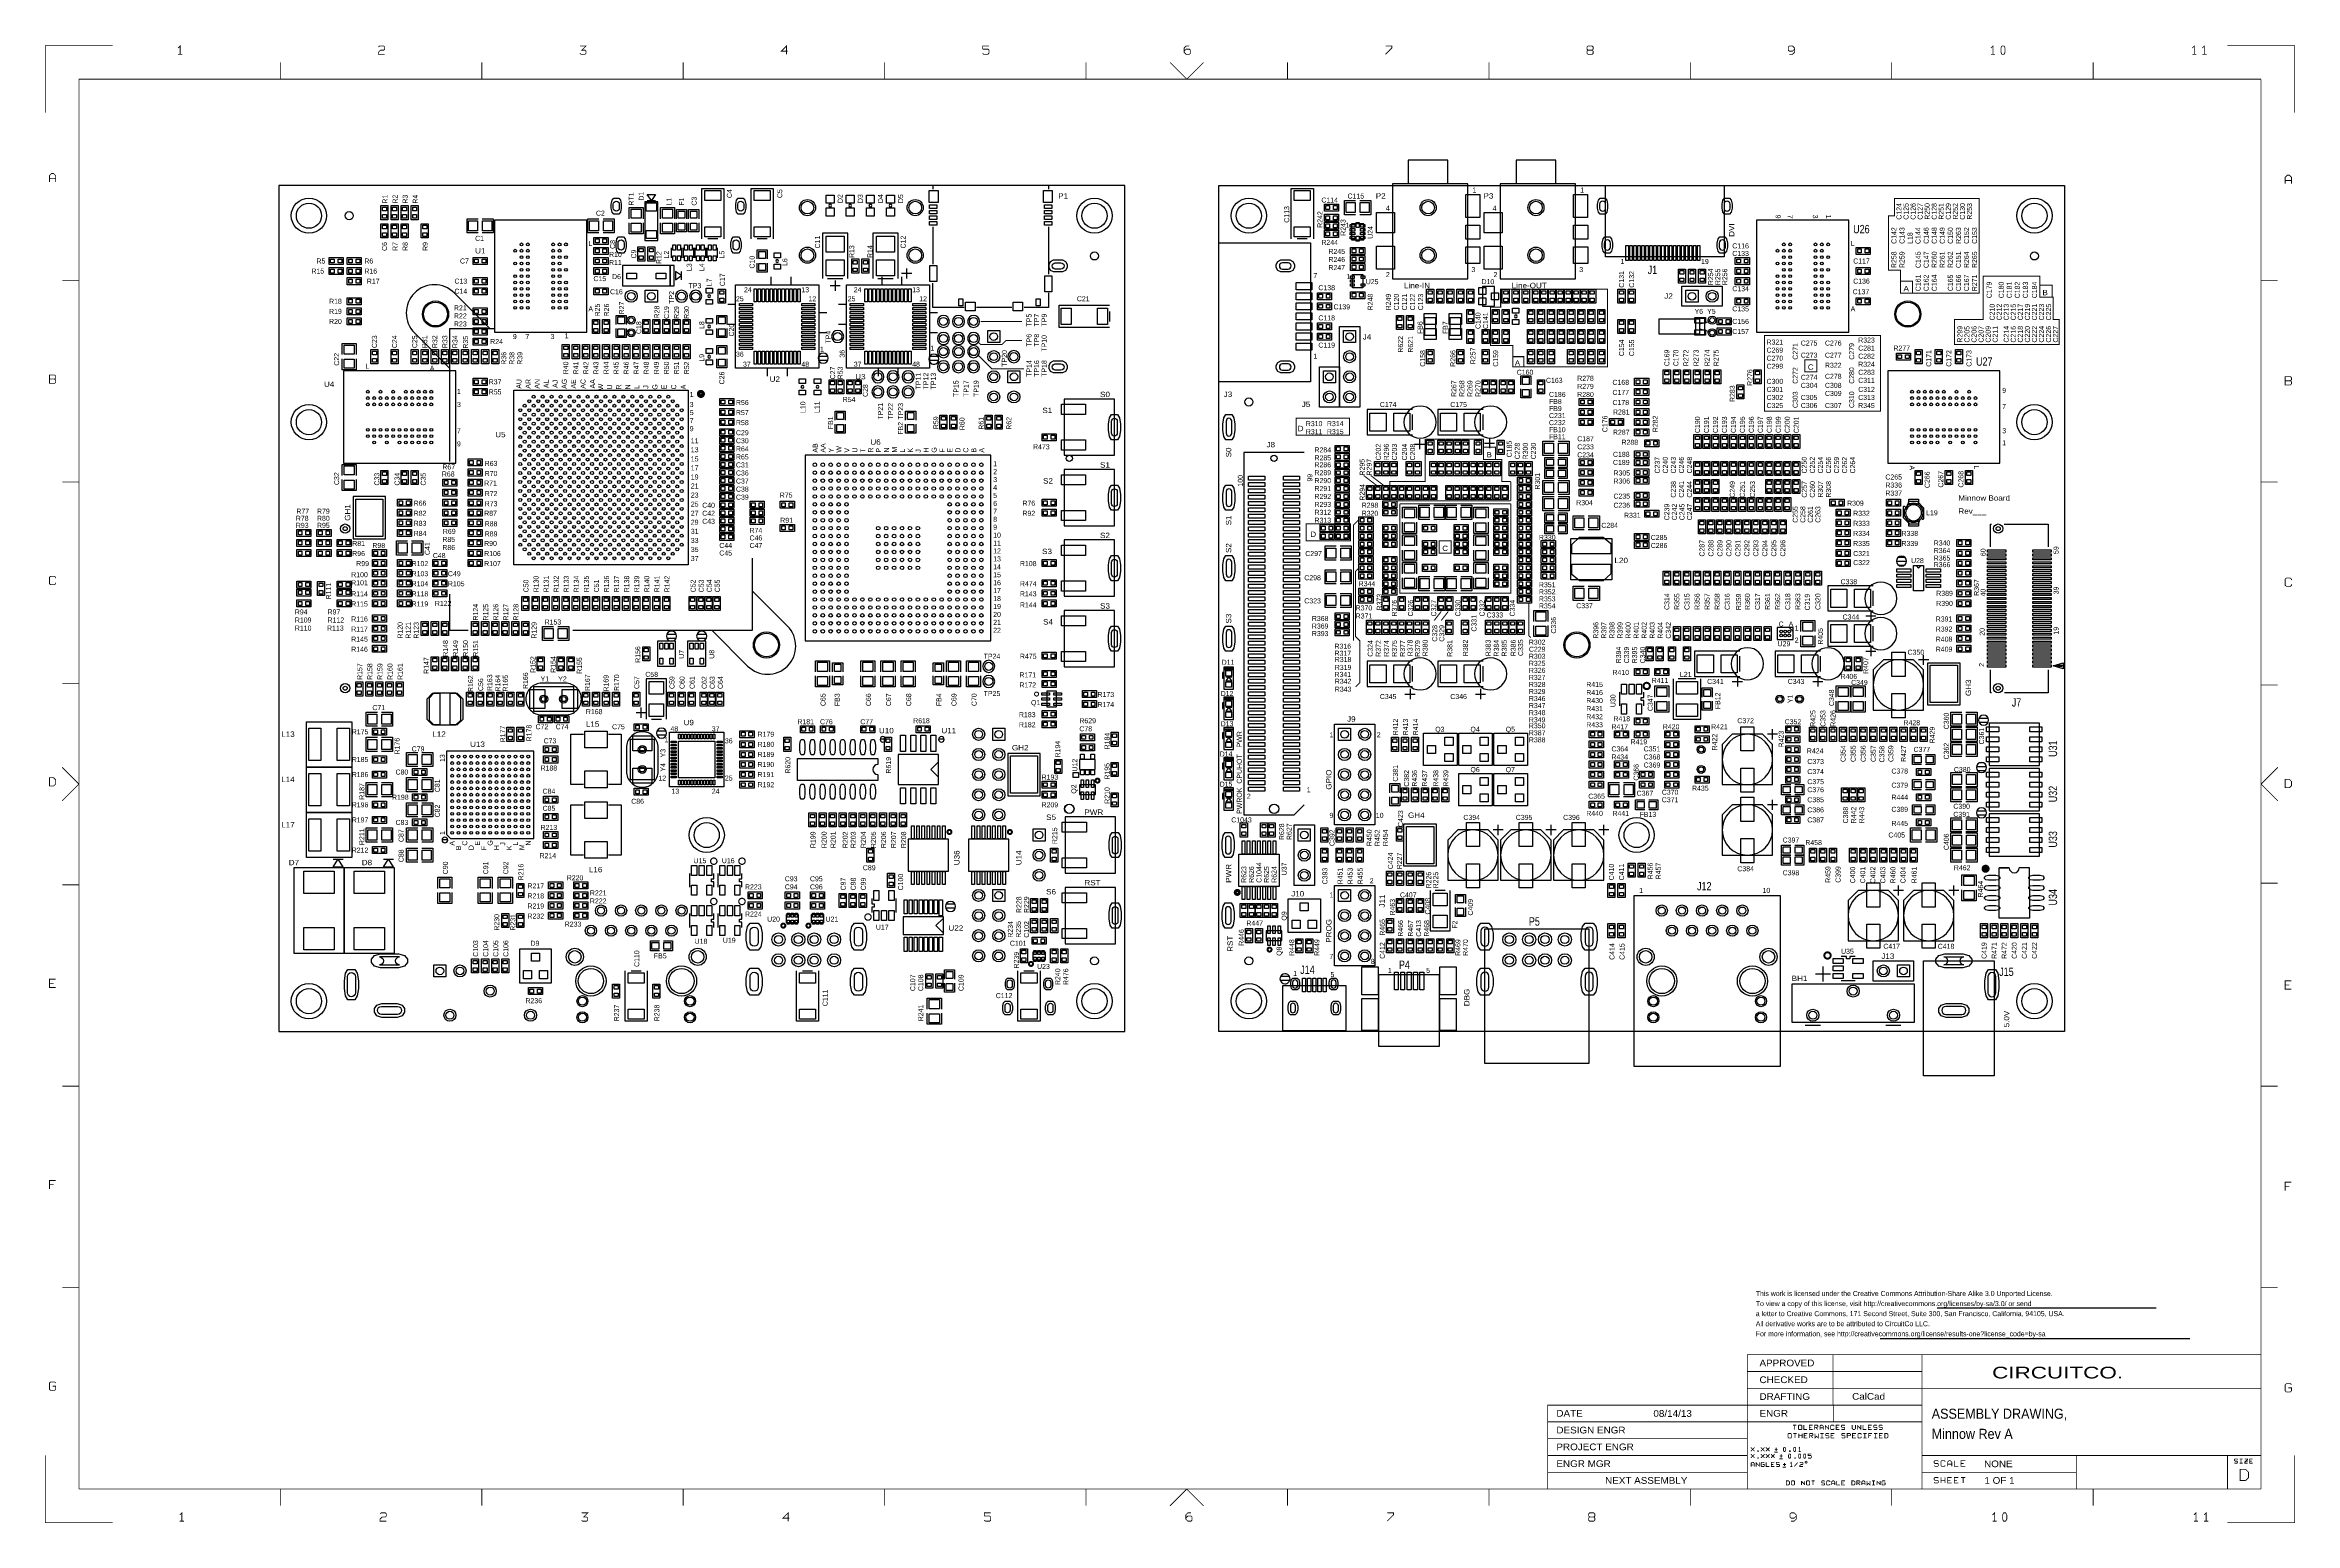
# Model space of a CAD drawing. Extents: x -13981 to 19531, y -9981 to 12034.
import ezdxf
from ezdxf.enums import TextEntityAlignment as Align

# ---------------------------------------------------------------- set-up
doc = ezdxf.new("R2010")
doc.units = 0
doc.header["$MEASUREMENT"] = 0
doc.layers.get('0').update_dxf_attribs({"color": 1, "linetype": 'CONTINUOUS'})
doc.layers.add('1', color=3, linetype='CONTINUOUS')

# ---------------------------------------------------------------- blocks, each defined once
blk = doc.blocks.new('FIGURE_CIRCLE')
blk.add_circle((0, 0), 0.5)
blk = doc.blocks.new('FIGURE_OBLONG')
blk.add_lwpolyline([(-0.5, -0.125), (-0.5, 0.125), (-0.416, 0.375), (-0.25, 0.5), (0.25, 0.5), (0.416, 0.375), (0.5, 0.125), (0.5, -0.125), (0.416, -0.375), (0.25, -0.5), (-0.25, -0.5), (-0.416, -0.375)], close=True)
blk = doc.blocks.new('FIGURE_SQUARE')
blk.add_lwpolyline([(-0.5, -0.5), (-0.5, 0.5), (0.5, 0.5), (0.5, -0.5)], close=True)

msp = doc.modelspace()

# ---------------------------------------------------------------- linework, layer by layer
at = {"layer": '1'}
for points, const_width in [([(-12975, 12025), (-13975, 12025), (-13975, 11025)], 12), ([(-11968, 11896), (-11968, 12020), (-11999, 11989)], 12), ([(-11937, 11896), (-11999, 11896)], 12), ([(-10475, 11775), (-10475, 11525)], 12), ([(-9015, 12004), (-8999, 12020), (-8937, 12020), (-8922, 12004), (-8922, 11973), (-8937, 11958), (-8984, 11958), (-9015, 11927), (-9015, 11896), (-8922, 11896)], 12), ([(-7475, 11525), (-7475, 11775)], 12), ([(-6015, 11911), (-5999, 11896), (-5937, 11896), (-5922, 11911), (-5922, 11942), (-5937, 11958), (-5984, 11958), (-5922, 12020), (-6015, 12020)], 12), ([(-4475, 11775), (-4475, 11525)], 12), ([(-2922, 11942), (-3015, 11942), (-2937, 12020), (-2937, 11896)], 12), ([(-1475, 11525), (-1475, 11775)], 12), ([(78, 12020), (-15, 12020), (-15, 11973)], 12), ([(-15, 11911), (1, 11896), (63, 11896), (78, 11911), (78, 11958), (63, 11973), (-15, 11973)], 12), ([(1525, 11775), (1525, 11525)], 12), ([(3275, 11775), (3025, 11525), (2775, 11775)], 12), ([(3063, 12020), (3016, 12020), (2985, 11989), (2985, 11927), (3016, 11896), (3063, 11896), (3078, 11911), (3078, 11958), (3063, 11973), (3016, 11973), (2985, 11942)], 12), ([(4525, 11525), (4525, 11775)], 12), ([(5985, 11896), (6078, 11989), (6078, 12020), (5985, 12020)], 12), ([(7525, 11775), (7525, 11525)], 12), ([(9063, 11958), (9001, 11958), (8985, 11942), (8985, 11911), (9001, 11896), (9063, 11896), (9078, 11911), (9078, 11942), (9063, 11958), (9078, 11973), (9078, 12004), (9063, 12020), (9001, 12020), (8985, 12004), (8985, 11973), (9001, 11958)], 12), ([(10525, 11525), (10525, 11775)], 12), ([(12078, 11973), (12047, 11942), (12001, 11942), (11985, 11958), (11985, 12004), (12001, 12020), (12047, 12020), (12078, 11989), (12078, 11973), (12078, 11927), (12047, 11896), (12001, 11896)], 12), ([(13525, 11775), (13525, 11525)], 12), ([(15032, 11896), (15032, 12020), (15001, 11989)], 12), ([(15063, 11896), (15001, 11896)], 12), ([(16525, 11525), (16525, 11775)], 12), ([(18032, 11896), (18032, 12020), (18001, 11989)], 12), ([(18063, 11896), (18001, 11896)], 12), ([(18151, 11989), (18182, 12020), (18182, 11896)], 12), ([(18151, 11896), (18213, 11896)], 12), ([(19525, 11025), (19525, 12025), (18525, 12025)], 12), ([(-13475, -9475), (-13475, 11525), (19025, 11525)], 12), ([(19025, -9475), (19025, 11525)], 12), ([(-13915, 9996), (-13915, 10089), (-13884, 10120), (-13853, 10120), (-13822, 10089), (-13822, 9996)], 12), ([(19478, 9971), (19478, 10064), (19447, 10095), (19416, 10095), (19385, 10064), (19385, 9971)], 12), ([(-13822, 10042), (-13915, 10042)], 12), ([(19385, 10017), (19478, 10017)], 12), ([(-13725, 8525), (-13475, 8525)], 12), ([(13655, 8516.9998), (13835, 8516.9998), (13835, 8336.9998)], 15), ([(15732.5, 8456.9998), (15912.5, 8456.9998), (15912.5, 8276.9998), (15732.5, 8276.9998)], 15), ([(19275, 8525), (19025, 8525)], 12), ([(570, 7916.9998), (-45, 7916.9998)], 15), ([(570, 7631.9998), (330, 7631.9998), (270, 7571.9998), (-45, 7571.9998), (-75, 7601.9998)], 15), ([(600, 7211.9998), (120, 7211.9998), (-75, 7406.9998)], 15), ([(7880, 7391.9998), (8045, 7391.9998), (8045, 7241.9998)], 15), ([(-13837, 7058), (-13915, 7058)], 12), ([(19385, 7033), (19463, 7033)], 12), ([(7850, 5531.9998), (7715, 5531.9998), (7715, 5861.9998), (7445, 5861.9998), (7445, 6161.9998), (6575, 6161.9998), (6575, 5531.9998), (6050, 5531.9998), (6050, 5246.9998), (7850, 5246.9998)], 15), ([(7445, 6041.9998), (7625, 6041.9998), (7625, 5861.9998)], 15), ([(-13475, 5525), (-13725, 5525)], 12), ([(5855, 5471.9998), (5660, 5621.9998)], 15), ([(5960, 5471.9998), (5765, 5621.9998)], 15), ([(7850, 5246.9998), (7850, 5531.9998)], 15), ([(19275, 5525), (19025, 5525)], 12), ([(7850, 5201.9998), (6200, 5201.9998)], 15), ([(6200, 5201.9998), (6200, 3866.9998), (7850, 3866.9998), (7850, 5201.9998)], 15), ([(5510, 3161.9998), (5510, 4886.9998), (5585, 4961.9998)], 15), ([(-13822, 4089), (-13822, 4104), (-13837, 4120), (-13899, 4120), (-13915, 4104), (-13915, 4011), (-13899, 3996), (-13837, 3996), (-13822, 4011), (-13822, 4027)], 12), ([(5540, 2471.9998), (5600, 2531.9998), (5600, 3161.9998), (5540, 3221.9998), (5540, 4196.9998), (5585, 4241.9998)], 15), ([(19478, 4064), (19478, 4079), (19463, 4095), (19401, 4095), (19385, 4079), (19385, 3986), (19401, 3971), (19463, 3971), (19478, 3986), (19478, 4002)], 12), ([(8150, 3206.9998), (8120, 3236.9998), (8120, 3716.9998)], 15), ([(6710, 3461.9998), (6815, 3596.9998)], 15), ([(6815, 3461.9998), (6920, 3596.9998)], 15), ([(-13725, 2525), (-13475, 2525)], 12), ([(19275, 2500), (19025, 2500)], 12), ([(-13725, 1275), (-13475, 1025), (-13725, 775)], 12), ([(19275, 1275), (19025, 1025), (19275, 775)], 12), ([(-13725, -475), (-13475, -475)], 12), ([(19275, -450), (19025, -450)], 12), ([(-13822, -2004), (-13915, -2004), (-13915, -1880), (-13822, -1880)], 12), ([(-13915, -1942), (-13853, -1942)], 12), ([(19478, -2029), (19385, -2029), (19385, -1905), (19478, -1905)], 12), ([(19385, -1967), (19447, -1967)], 12), ([(-13475, -3475), (-13725, -3475)], 12), ([(19275, -3475), (19025, -3475)], 12), ([(-13822, -4880), (-13915, -4880), (-13915, -5004)], 12), ([(-13915, -4942), (-13853, -4942)], 12), ([(19478, -4905), (19385, -4905), (19385, -5029)], 12), ([(19385, -4967), (19447, -4967)], 12), ([(-13725, -6475), (-13475, -6475)], 12), ([(19275, -6475), (19025, -6475)], 12), ([(12875, -7475), (13975, -7475), (13975, -7975), (12650, -7975), (12650, -7475), (12875, -7475), (11375, -7475), (11375, -9475)], 12), ([(19025, -7475), (13975, -7475)], 12), ([(-13822, -7896), (-13837, -7880), (-13899, -7880), (-13915, -7896), (-13915, -7989), (-13899, -8004), (-13837, -8004), (-13822, -7989), (-13822, -7942), (-13868, -7942)], 12), ([(11375, -7725), (12875, -7725), (13975, -7725)], 12), ([(11375, -7975), (12875, -7975)], 12), ([(12650, -8225), (12650, -7975)], 12), ([(13975, -9475), (13975, -7975), (19025, -7975)], 12), ([(19025, -8025), (19025, -7975)], 12), ([(19478, -7921), (19463, -7905), (19401, -7905), (19385, -7921), (19385, -8014), (19401, -8029), (19463, -8029), (19478, -8014), (19478, -7967), (19432, -7967)], 12), ([(13975, -8225), (11375, -8225), (8400, -8225), (8400, -9475)], 12), ([(12655.1, -8222.1), (12655.1, -8472.1)], 12), ([(13975, -8475), (11375, -8475), (8400, -8475)], 12), ([(12056, -8523), (12080, -8523), (12080, -8589)], 12), ([(12105, -8523), (12056, -8523)], 12), ([(12061, -8648), (12085, -8648), (12085, -8714)], 12), ([(12110, -8648), (12061, -8648)], 12), ([(12141, -8648), (12141, -8714)], 12), ([(12141, -8681), (12190, -8681)], 12), ([(12190, -8714), (12190, -8648)], 12), ([(12265, -8589), (12216, -8589), (12216, -8523)], 12), ([(12270, -8714), (12221, -8714), (12221, -8648), (12270, -8648)], 12), ([(12221, -8681), (12254, -8681)], 12), ([(12345, -8589), (12296, -8589), (12296, -8523), (12345, -8523)], 12), ([(12296, -8556), (12329, -8556)], 12), ([(12301, -8681), (12342, -8681), (12350, -8673), (12350, -8656), (12342, -8648), (12301, -8648), (12301, -8714)], 12), ([(12350, -8714), (12317, -8681)], 12), ([(12376, -8556), (12417, -8556), (12425, -8548), (12425, -8531), (12417, -8523), (12376, -8523), (12376, -8589)], 12), ([(12430, -8648), (12430, -8714), (12405, -8689), (12381, -8714), (12381, -8648)], 12), ([(12392, -8556), (12425, -8589)], 12), ([(12456, -8589), (12456, -8539), (12472, -8523), (12489, -8523), (12505, -8539), (12505, -8589)], 12), ([(12505, -8564), (12456, -8564)], 12), ([(12461, -8648), (12510, -8648)], 12), ([(12461, -8714), (12510, -8714)], 12), ([(12485, -8648), (12485, -8714)], 12), ([(12536, -8523), (12536, -8589)], 12), ([(12536, -8531), (12585, -8581)], 12), ([(12541, -8706), (12549, -8714), (12582, -8714), (12590, -8706), (12590, -8689), (12582, -8681), (12549, -8681), (12541, -8673), (12541, -8656), (12549, -8648), (12582, -8648), (12590, -8656)], 12), ([(12585, -8589), (12585, -8523)], 12), ([(12665, -8572), (12665, -8581), (12657, -8589), (12624, -8589), (12616, -8581), (12616, -8531), (12624, -8523), (12657, -8523), (12665, -8531), (12665, -8539)], 12), ([(12670, -8714), (12621, -8714), (12621, -8648), (12670, -8648)], 12), ([(12621, -8681), (12654, -8681)], 12), ([(12745, -8589), (12696, -8589), (12696, -8523), (12745, -8523)], 12), ([(12696, -8556), (12729, -8556)], 12), ([(12776, -8581), (12784, -8589), (12817, -8589), (12825, -8581), (12825, -8564), (12817, -8556), (12784, -8556), (12776, -8548), (12776, -8531), (12784, -8523), (12817, -8523), (12825, -8531)], 12), ([(12830, -8656), (12822, -8648), (12789, -8648), (12781, -8656), (12781, -8673), (12789, -8681), (12822, -8681), (12830, -8689), (12830, -8706), (12822, -8714), (12789, -8714), (12781, -8706)], 12), ([(12861, -8681), (12902, -8681), (12910, -8673), (12910, -8656), (12902, -8648), (12861, -8648), (12861, -8714)], 12), ([(12936, -8523), (12936, -8572), (12952, -8589), (12969, -8589), (12985, -8572), (12985, -8523)], 12), ([(12990, -8648), (12941, -8648), (12941, -8714), (12990, -8714)], 12), ([(12974, -8681), (12941, -8681)], 12), ([(13016, -8523), (13016, -8589)], 12), ([(13065, -8581), (13016, -8531)], 12), ([(13070, -8697), (13070, -8706), (13062, -8714), (13029, -8714), (13021, -8706), (13021, -8656), (13029, -8648), (13062, -8648), (13070, -8656), (13070, -8664)], 12), ([(13065, -8589), (13065, -8523)], 12), ([(13096, -8523), (13096, -8589), (13145, -8589)], 12), ([(13101, -8648), (13150, -8648)], 12), ([(13150, -8714), (13101, -8714)], 12), ([(13125, -8714), (13125, -8648)], 12), ([(13225, -8589), (13176, -8589), (13176, -8523), (13225, -8523)], 12), ([(13176, -8556), (13209, -8556)], 12), ([(13230, -8648), (13181, -8648), (13181, -8714)], 12), ([(13181, -8681), (13214, -8681)], 12), ([(13256, -8581), (13264, -8589), (13297, -8589), (13305, -8581), (13305, -8564), (13297, -8556), (13264, -8556), (13256, -8548), (13256, -8531), (13264, -8523), (13297, -8523), (13305, -8531)], 12), ([(13261, -8648), (13310, -8648)], 12), ([(13310, -8714), (13261, -8714)], 12), ([(13285, -8714), (13285, -8648)], 12), ([(13336, -8581), (13344, -8589), (13377, -8589), (13385, -8581), (13385, -8564), (13377, -8556), (13344, -8556), (13336, -8548), (13336, -8531), (13344, -8523), (13377, -8523), (13385, -8531)], 12), ([(13390, -8648), (13341, -8648), (13341, -8714), (13390, -8714)], 12), ([(13374, -8681), (13341, -8681)], 12), ([(-12975, -9975), (-13975, -9975), (-13975, -8975)], 12), ([(8400, -8725), (11375, -8725)], 12), ([(8400, -8975), (11375, -8975)], 12), ([(11477, -8915), (11477, -8907), (11430, -8860), (11430, -8853)], 12), ([(11477, -8853), (11477, -8860), (11430, -8907), (11430, -8915)], 12), ([(11430, -8953), (11430, -8960), (11477, -9007), (11477, -9015)], 12), ([(11430, -9015), (11430, -9007), (11477, -8960)], 12), ([(11477, -8960), (11477, -8953)], 12), ([(11627, -8915), (11627, -8907), (11580, -8860), (11580, -8853)], 12), ([(11627, -8853), (11627, -8860), (11580, -8907), (11580, -8915)], 12), ([(11580, -9015), (11580, -9007), (11627, -8960), (11627, -8953)], 12), ([(11580, -8953), (11580, -8960), (11627, -9007), (11627, -9015)], 12), ([(11655, -8915), (11655, -8907), (11702, -8860), (11702, -8853)], 12), ([(11702, -8915), (11702, -8907), (11655, -8860), (11655, -8853)], 12), ([(11655, -8953), (11655, -8960), (11702, -9007), (11702, -9015)], 12), ([(11655, -9015), (11655, -9007), (11702, -8960), (11702, -8953)], 12), ([(11730, -9015), (11730, -9007), (11777, -8960), (11777, -8953)], 12), ([(11730, -8953), (11730, -8960), (11777, -9007), (11777, -9015)], 12), ([(11825, -8925), (11775, -8925)], 12), ([(11780, -8884), (11827, -8884)], 12), ([(11803, -8907), (11803, -8860)], 12), ([(11900, -9025), (11850, -9025)], 12), ([(11855, -8984), (11902, -8984)], 12), ([(11878, -9007), (11878, -8960)], 12), ([(12153, -8915), (12153, -8853), (12138, -8868)], 12), ([(12138, -8915), (12169, -8915)], 12), ([(12280, -9007), (12288, -9015), (12319, -9015), (12327, -9007), (12327, -8984), (12319, -8976), (12280, -8976), (12280, -8953), (12327, -8953)], 12), ([(13975, -8975), (16275, -8975)], 12), ([(14219, -9064), (14209, -9053), (14167, -9053), (14157, -9064), (14157, -9084), (14167, -9095), (14209, -9095), (14219, -9105), (14219, -9126), (14209, -9136), (14167, -9136), (14157, -9126)], 12), ([(14319, -9115), (14319, -9126), (14309, -9136), (14267, -9136), (14257, -9126), (14257, -9064), (14267, -9053), (14309, -9053), (14319, -9064), (14319, -9074)], 12), ([(14419, -9136), (14419, -9074), (14398, -9053), (14378, -9053), (14357, -9074), (14357, -9136)], 12), ([(14519, -9136), (14457, -9136), (14457, -9053)], 12), ([(14619, -9136), (14557, -9136), (14557, -9053), (14619, -9053)], 12), ([(16275, -9475), (16275, -8975), (18525, -8975)], 12), ([(19525, -8975), (19525, -9975), (18525, -9975)], 12), ([(19025, -8975), (18525, -8975), (18525, -9475)], 12), ([(18677, -9035), (18669, -9028), (18638, -9028), (18630, -9035), (18630, -9051), (18638, -9059), (18669, -9059), (18677, -9066), (18677, -9082), (18669, -9090), (18638, -9090), (18630, -9082)], 12), ([(18705, -9028), (18752, -9028)], 12), ([(18728, -9090), (18728, -9028)], 12), ([(18780, -9028), (18827, -9028), (18827, -9035), (18780, -9082), (18780, -9090), (18827, -9090)], 12), ([(18902, -9028), (18855, -9028), (18855, -9090), (18902, -9090)], 12), ([(11375, -9225), (8400, -9225)], 12), ([(11477, -9140), (11477, -9093), (11461, -9078), (11446, -9078), (11430, -9093), (11430, -9140)], 12), ([(11430, -9116), (11477, -9116)], 12), ([(11505, -9078), (11505, -9140)], 12), ([(11552, -9132), (11505, -9085)], 12), ([(11552, -9140), (11552, -9078)], 12), ([(11627, -9085), (11619, -9078), (11588, -9078), (11580, -9085), (11580, -9132), (11588, -9140), (11619, -9140), (11627, -9132), (11627, -9109), (11603, -9109)], 12), ([(11702, -9140), (11655, -9140), (11655, -9078)], 12), ([(11777, -9140), (11730, -9140), (11730, -9078), (11777, -9078)], 12), ([(11761, -9109), (11730, -9109)], 12), ([(11852, -9085), (11844, -9078), (11813, -9078), (11805, -9085), (11805, -9101), (11813, -9109), (11844, -9109), (11852, -9116), (11852, -9132), (11844, -9140), (11813, -9140), (11805, -9132)], 12), ([(11950, -9150), (11900, -9150)], 12), ([(11905, -9109), (11952, -9109)], 12), ([(11928, -9132), (11928, -9085)], 12), ([(12013, -9093), (12028, -9078), (12028, -9140)], 12), ([(12044, -9140), (12013, -9140)], 12), ([(12080, -9140), (12080, -9132), (12119, -9085), (12119, -9078)], 12), ([(12155, -9085), (12163, -9078), (12194, -9078), (12202, -9085), (12202, -9101), (12194, -9109), (12171, -9109), (12155, -9124), (12155, -9140), (12202, -9140)], 12), ([(12180, -9415), (12180, -9353)], 12), ([(12180, -9360), (12227, -9407)], 12), ([(12227, -9415), (12227, -9353)], 12), ([(12353, -9415), (12353, -9353), (12330, -9353), (12377, -9353)], 12), ([(12527, -9360), (12519, -9353), (12488, -9353), (12480, -9360), (12480, -9376), (12488, -9384), (12519, -9384), (12527, -9391), (12527, -9407), (12519, -9415), (12488, -9415), (12480, -9407)], 12), ([(12602, -9399), (12602, -9407), (12594, -9415), (12563, -9415), (12555, -9407), (12555, -9360), (12563, -9353), (12594, -9353), (12602, -9360), (12602, -9368)], 12), ([(12677, -9415), (12677, -9368), (12661, -9353), (12646, -9353), (12630, -9368), (12630, -9415)], 12), ([(12752, -9415), (12705, -9415), (12705, -9353)], 12), ([(12827, -9353), (12780, -9353), (12780, -9415), (12827, -9415)], 12), ([(12780, -9384), (12811, -9384)], 12), ([(13005, -9415), (13005, -9353), (13044, -9353), (13052, -9360), (13052, -9376), (13044, -9384), (13005, -9384)], 12), ([(13021, -9384), (13052, -9415)], 12), ([(13080, -9415), (13080, -9368), (13096, -9353), (13111, -9353), (13127, -9368), (13127, -9415)], 12), ([(13155, -9353), (13155, -9415), (13178, -9391), (13202, -9415), (13202, -9353)], 12), ([(13230, -9353), (13277, -9353)], 12), ([(13253, -9353), (13253, -9415)], 12), ([(13305, -9415), (13305, -9353)], 12), ([(13305, -9360), (13352, -9407)], 12), ([(13352, -9415), (13352, -9353)], 12), ([(13427, -9360), (13419, -9353), (13388, -9353), (13380, -9360), (13380, -9407), (13388, -9415), (13419, -9415), (13427, -9407), (13427, -9384), (13403, -9384)], 12), ([(16275, -9225), (13975, -9225)], 12), ([(14219, -9314), (14209, -9303), (14167, -9303), (14157, -9314), (14157, -9334), (14167, -9345), (14209, -9345), (14219, -9355), (14219, -9376), (14209, -9386), (14167, -9386), (14157, -9376)], 12), ([(14257, -9386), (14257, -9303)], 12), ([(14257, -9345), (14319, -9345)], 12), ([(14319, -9386), (14319, -9303)], 12), ([(14357, -9105), (14419, -9105)], 12), ([(14419, -9303), (14357, -9303), (14357, -9386), (14419, -9386)], 12), ([(14357, -9345), (14398, -9345)], 12), ([(14519, -9386), (14457, -9386), (14457, -9303), (14519, -9303)], 12), ([(14457, -9345), (14498, -9345)], 12), ([(14557, -9095), (14598, -9095)], 12), ([(14557, -9303), (14588, -9303), (14588, -9386)], 12), ([(14619, -9303), (14557, -9303)], 12), ([(18705, -9090), (18752, -9090)], 12), ([(18827, -9059), (18780, -9059)], 12), ([(18886, -9059), (18855, -9059)], 12), ([(19025, -9475), (-13475, -9475)], 12), ([(-10475, -9475), (-10475, -9725)], 12), ([(-7475, -9725), (-7475, -9475)], 12), ([(-4475, -9475), (-4475, -9725)], 12), ([(-1475, -9725), (-1475, -9475)], 12), ([(1525, -9475), (1525, -9725)], 12), ([(2775, -9725), (3025, -9475), (3275, -9725)], 12), ([(4525, -9475), (4525, -9725)], 12), ([(7525, -9725), (7525, -9475)], 12), ([(10525, -9475), (10525, -9725)], 12), ([(12630, -9391), (12677, -9391)], 12), ([(13127, -9391), (13080, -9391)], 12), ([(13230, -9415), (13277, -9415)], 12), ([(13525, -9475), (13525, -9725)], 12), ([(13975, -9475), (14025, -9475)], 12), ([(16525, -9725), (16525, -9475)], 12), ([(-11974, -9861), (-11943, -9830), (-11943, -9954)], 12), ([(-11974, -9954), (-11912, -9954)], 12), ([(-8897, -9954), (-8990, -9954), (-8990, -9923), (-8959, -9892), (-8912, -9892), (-8897, -9877), (-8897, -9846), (-8912, -9830), (-8974, -9830), (-8990, -9846)], 12), ([(-5990, -9830), (-5897, -9830), (-5959, -9892), (-5912, -9892), (-5897, -9908), (-5897, -9939), (-5912, -9954), (-5974, -9954), (-5990, -9939)], 12), ([(-2912, -9954), (-2912, -9830), (-2990, -9908), (-2897, -9908)], 12), ([(10, -9939), (26, -9954), (88, -9954), (103, -9939), (103, -9892), (88, -9877), (10, -9877), (10, -9830), (103, -9830)], 12), ([(3088, -9830), (3041, -9830), (3010, -9861), (3010, -9923), (3041, -9954), (3088, -9954), (3103, -9939), (3103, -9892), (3088, -9877), (3041, -9877), (3010, -9908)], 12), ([(6010, -9954), (6103, -9861), (6103, -9830), (6010, -9830)], 12), ([(9026, -9892), (9010, -9877), (9010, -9846), (9026, -9830), (9088, -9830), (9103, -9846), (9103, -9877), (9088, -9892), (9103, -9908), (9103, -9939), (9088, -9954), (9026, -9954), (9010, -9939), (9010, -9908), (9026, -9892), (9088, -9892)], 12), ([(12103, -9877), (12072, -9908), (12026, -9908), (12010, -9892), (12010, -9846), (12026, -9830), (12072, -9830), (12103, -9861), (12103, -9877), (12103, -9923), (12072, -9954), (12026, -9954)], 12), ([(15057, -9954), (15057, -9830), (15026, -9861)], 12), ([(15088, -9954), (15026, -9954)], 12), ([(18026, -9861), (18057, -9830), (18057, -9954)], 12), ([(18026, -9954), (18088, -9954)], 12), ([(18207, -9954), (18207, -9830), (18176, -9861)], 12), ([(18176, -9954), (18238, -9954)], 12)]:
    msp.add_lwpolyline(points, dxfattribs=dict(at, const_width=const_width))
for points, const_width in [([(15166, 11896), (15151, 11927), (15151, 11989), (15166, 12020), (15197, 12020), (15213, 11989), (15213, 11927), (15197, 11896)], 12), ([(14825, 9746.9998), (13565, 9746.9998), (13565, 9491.9998), (13475, 9491.9998), (13475, 8681.9998), (13655, 8681.9998), (13655, 8336.9998), (14825, 8336.9998)], 15), ([(9290, 7241.9998), (7880, 7241.9998), (7880, 7556.9998), (7550, 7556.9998), (7550, 8126.9998), (7700, 8126.9998), (7700, 8396.9998), (9290, 8396.9998)], 15), ([(15927.5, 8276.9998), (15732.5, 8276.9998), (15732.5, 8591.9998), (14885, 8591.9998), (14885, 7946.9998), (14457.5, 7946.9998), (14457.5, 7571.9998), (16017.5, 7571.9998), (16017.5, 7946.9998), (15927.5, 7946.9998)], 15), ([(11630, 7706.9998), (13355, 7706.9998), (13355, 6581.9998), (11630, 6581.9998)], 15), ([(-13915, 6996), (-13837, 6996), (-13822, 7011), (-13822, 7042), (-13837, 7058), (-13822, 7073), (-13822, 7104), (-13837, 7120), (-13915, 7120), (-13915, 7058)], 12), ([(12230, 7346.9998), (12410, 7346.9998), (12410, 7166.9998), (12230, 7166.9998)], 15), ([(19385, 6971), (19463, 6971), (19478, 6986), (19478, 7017), (19463, 7033), (19478, 7048), (19478, 7079), (19463, 7095), (19385, 7095), (19385, 7033)], 12), ([(5450, 6221.9998), (4655, 6221.9998), (4655, 6476.9998), (5450, 6476.9998)], 15), ([(5465, 4646.9998), (4805, 4646.9998), (4805, 4901.9998), (5465, 4901.9998)], 15), ([(6785, 4646.9998), (6965, 4646.9998), (6965, 4466.9998), (6785, 4466.9998)], 15), ([(-13915, 996), (-13853, 996), (-13822, 1027), (-13822, 1089), (-13853, 1120), (-13915, 1120)], 12), ([(19385, 971), (19447, 971), (19478, 1002), (19478, 1064), (19447, 1095), (19385, 1095)], 12), ([(11981, -8706), (11989, -8714), (12022, -8714), (12030, -8706), (12030, -8656), (12022, -8648), (11989, -8648), (11981, -8656)], 12), ([(12136, -8581), (12144, -8589), (12177, -8589), (12185, -8581), (12185, -8531), (12177, -8523), (12144, -8523), (12136, -8531)], 12), ([(13421, -8714), (13454, -8714), (13470, -8697), (13470, -8664), (13454, -8648), (13421, -8648)], 12), ([(11528, -8915), (11536, -8915), (11536, -8907), (11528, -8907)], 12), ([(11528, -9015), (11536, -9015), (11536, -9007), (11528, -9007)], 12), ([(11921, -8915), (11913, -8899), (11913, -8868), (11921, -8853), (11936, -8853), (11944, -8868), (11944, -8899), (11936, -8915)], 12), ([(11996, -9015), (11988, -8999), (11988, -8968), (11996, -8953), (12011, -8953), (12019, -8968), (12019, -8999), (12011, -9015)], 12), ([(12003, -8915), (12011, -8915), (12011, -8907), (12003, -8907)], 12), ([(12071, -8915), (12063, -8899), (12063, -8868), (12071, -8853), (12086, -8853), (12094, -8868), (12094, -8899), (12086, -8915)], 12), ([(12078, -9015), (12086, -9015), (12086, -9007), (12078, -9007)], 12), ([(12146, -9015), (12138, -8999), (12138, -8968), (12146, -8953), (12161, -8953), (12169, -8968), (12169, -8999), (12161, -9015)], 12), ([(12221, -9015), (12213, -8999), (12213, -8968), (12221, -8953), (12236, -8953), (12244, -8968), (12244, -8999), (12236, -9015)], 12), ([(11955, -9415), (11986, -9415), (12002, -9399), (12002, -9368), (11986, -9353), (11955, -9353)], 12), ([(12030, -9407), (12038, -9415), (12069, -9415), (12077, -9407), (12077, -9360), (12069, -9353), (12038, -9353), (12030, -9360)], 12), ([(12265, -9075), (12263, -9067), (12258, -9062), (12250, -9060), (12243, -9062), (12237, -9067), (12235, -9075), (12237, -9082), (12243, -9088), (12250, -9090), (12258, -9088), (12263, -9082)], 12), ([(12255, -9407), (12263, -9415), (12294, -9415), (12302, -9407), (12302, -9360), (12294, -9353), (12263, -9353), (12255, -9360)], 12), ([(12930, -9415), (12961, -9415), (12977, -9399), (12977, -9368), (12961, -9353), (12930, -9353)], 12), ([(18714, -9347), (18796, -9347), (18838, -9306), (18838, -9223), (18796, -9182), (18714, -9182)], 12), ([(15191, -9954), (15176, -9923), (15176, -9861), (15191, -9830), (15222, -9830), (15238, -9861), (15238, -9923), (15222, -9954)], 12)]:
    msp.add_lwpolyline(points, close=True, dxfattribs=dict(at, const_width=const_width))
for points in [[(6915.2756, 9966.3304), (6915.2756, 10320.6613), (6324.7244, 10320.6613), (6324.7244, 9966.3304)], [(8520.2756, 9966.3304), (8520.2756, 10320.6613), (7929.7244, 10320.6613), (7929.7244, 9966.3304)], [(-4200, 9146.9998), (-4200, 9896.9998), (-3870, 9896.9998), (-3870, 9146.9998)], [(-3465, 9146.9998), (-3465, 9896.9998), (-3135, 9896.9998), (-3135, 9146.9998)], [(-757.5, 9934.2298), (-757.5, 9887.7298)], [(967.5, 9934.2298), (967.5, 9887.7298)], [(4580, 9146.9998), (4580, 9896.9998), (4910, 9896.9998), (4910, 9146.9998)], [(-7530, 9236.9998), (-7695, 9236.9998), (-7695, 9251.9998), (-7695, 9446.9998), (-7530, 9446.9998)], [(-7470, 9446.9998), (-7305, 9446.9998), (-7305, 9236.9998)], [(-5895, 9446.9998), (-5730, 9446.9998)], [(-5730, 9236.9998), (-5895, 9236.9998), (-5895, 9446.9998)], [(-5670, 9446.9998), (-5505, 9446.9998), (-5505, 9431.9998), (-5505, 9236.9998), (-5670, 9236.9998)], [(-5280, 9446.9998), (-5280, 9611.9998), (-5070, 9611.9998)], [(-5070, 9386.9998), (-5070, 9221.9998), (-5085, 9221.9998), (-5280, 9221.9998), (-5280, 9386.9998)], [(-5070, 9611.9998), (-5070, 9446.9998)], [(-5010, 9716.9998), (-4890, 9716.9998)], [(-4815, 9446.9998), (-4815, 9611.9998), (-4605, 9611.9998)], [(-4605, 9386.9998), (-4605, 9221.9998), (-4620, 9221.9998), (-4815, 9221.9998), (-4815, 9386.9998)], [(-4605, 9611.9998), (-4605, 9446.9998)], [(-4575, 9446.9998), (-4575, 9581.9998), (-4425, 9581.9998), (-4425, 9446.9998)], [(-4425, 9386.9998), (-4425, 9251.9998), (-4575, 9251.9998), (-4575, 9386.9998)], [(-4395, 9446.9998), (-4395, 9581.9998), (-4245, 9581.9998), (-4245, 9446.9998)], [(-4245, 9386.9998), (-4245, 9251.9998), (-4395, 9251.9998), (-4395, 9386.9998)], [(5375, 9716.9998), (5540, 9716.9998)], [(5540, 9506.9998), (5375, 9506.9998), (5375, 9716.9998)], [(5600, 9716.9998), (5765, 9716.9998), (5765, 9701.9998), (5765, 9506.9998), (5600, 9506.9998)], [(-7305, 9236.9998), (-7470, 9236.9998)], [(-3960, 9146.9998), (-4110, 9146.9998)], [(-3225, 9146.9998), (-3375, 9146.9998)], [(-2025, 8554.4998), (-2025, 9229.4998), (-2400, 9229.4998), (-2400, 8554.4998)], [(-1275, 8554.4998), (-1275, 9229.4998), (-1650, 9229.4998), (-1650, 8554.4998)], [(-757.5, 9325.3798), (-757.5, 8771.7298)], [(967.5, 9328.2298), (967.5, 8620.2298)], [(4820, 9146.9998), (4670, 9146.9998)], [(-4649.535, 8861.9998), (-4649.535, 9011.9998)], [(-4499.535, 9011.9998), (-4499.535, 8861.9998)], [(-4472.355, 8861.9998), (-4472.355, 9011.9998)], [(-4322.355, 9011.9998), (-4322.355, 8861.9998)], [(-4295.205, 8861.9998), (-4295.205, 9011.9998)], [(-4145.205, 9011.9998), (-4145.205, 8861.9998)], [(-4118.025, 8861.9998), (-4118.025, 9011.9998)], [(-3968.025, 9011.9998), (-3968.025, 8861.9998)], [(-3375, 8846.9998), (-3375, 8981.9998), (-3225, 8981.9998), (-3225, 8846.9998)], [(-3225, 8786.9998), (-3225, 8651.9998), (-3375, 8651.9998), (-3375, 8786.9998)], [(-4499.3652, 8538.7054), (-4499.3652, 8658.7054)], [(-3163.584, 8462.0788), (-3163.584, 8580.1888)], [(-2868.306, 8462.0788), (-2868.306, 8580.1888)], [(-2325, 8554.4998), (-2100, 8554.4998)], [(-2137.5, 8449.4998), (-2287.5, 8449.4998)], [(-2212.5, 8524.4998), (-2212.5, 8374.4998)], [(-1575, 8554.4998), (-1350, 8554.4998)], [(-1513.584, 8462.0788), (-1513.584, 8580.1888)], [(-1072.5, 8629.4998), (-1222.5, 8629.4998)], [(-1218.306, 8462.0788), (-1218.306, 8580.1888)], [(-1147.5, 8704.4998), (-1147.5, 8554.4998)], [(-292.5, 8126.7298), (-757.5, 8126.7298), (-757.5, 8488.2298)], [(-7883.898, 8339.8678), (-7355.691, 7811.6608)], [(-3695.079, 8166.8038), (-3813.189, 8166.8038)], [(-2454.921, 8048.6938), (-2336.811, 8048.6938)], [(-2045.079, 8166.8038), (-2163.189, 8166.8038)], [(-804.921, 8048.6938), (-686.811, 8048.6938)], [(418.5, 8126.7298), (-105, 8126.7298)], [(967.5, 8342.7298), (967.5, 8126.7298), (601.5, 8126.7298)], [(1875, 7826.9998), (1125, 7826.9998), (1125, 8156.9998), (1875, 8156.9998)], [(1875, 8066.9998), (1875, 7916.9998)], [(-8477.868, 7745.8978), (-7949.661, 7217.6908)], [(-7950, 5831.9998), (-7950, 7811.9998), (-7290, 7811.9998)], [(-5475, 7871.9998), (-5475, 8006.9998), (-5325, 8006.9998), (-5325, 7871.9998)], [(-5325, 7811.9998), (-5325, 7676.9998), (-5475, 7676.9998), (-5475, 7811.9998)], [(-3975, 7871.9998), (-3975, 8006.9998), (-3825, 8006.9998), (-3825, 7871.9998)], [(-3825, 7811.9998), (-3825, 7676.9998), (-3975, 7676.9998), (-3975, 7811.9998)], [(-3695.079, 7871.5288), (-3813.189, 7871.5288)], [(-2454.921, 7753.4158), (-2336.811, 7753.4158)], [(-2045.079, 7871.5288), (-2163.189, 7871.5288)], [(-804.921, 7753.4158), (-686.811, 7753.4158)], [(10662.5, 7879.4998), (10812.5, 7916.9998)], [(10662.5, 7804.4998), (10812.5, 7766.9998)], [(-9555, 7421.9998), (-9555, 7586.9998), (-9540, 7586.9998), (-9345, 7586.9998), (-9345, 7421.9998)], [(-3975, 7421.9998), (-3975, 7556.9998), (-3825, 7556.9998), (-3825, 7421.9998)], [(-2459.5359, 7400.6998), (-2323.5741, 7400.6998)], [(-800.2635, 7400.6998), (-682.8465, 7400.6998)], [(-9555, 7196.9998), (-9555, 7361.9998)], [(-9345, 7361.9998), (-9345, 7196.9998), (-9555, 7196.9998)], [(-3825, 7361.9998), (-3825, 7226.9998), (-3975, 7226.9998), (-3975, 7361.9998)], [(-3222.639, 7221.9208), (-3222.639, 7103.8108)], [(-2927.361, 7221.9208), (-2927.361, 7103.8108)], [(-2460.9966, 7340.6998), (-2322.1134, 7340.6998)], [(-1572.639, 7221.9208), (-1572.639, 7103.8108)], [(-1277.361, 7221.9208), (-1277.361, 7103.8108)], [(-815.3616, 7340.6998), (-667.7484, 7340.6998)], [(-757.3059, 7280.6998), (-725.8041, 7280.6998)], [(8000, 6971.9998), (8000, 7106.9998), (8150, 7106.9998), (8150, 6971.9998)], [(8150, 6911.9998), (8150, 6776.9998), (8000, 6776.9998), (8000, 6911.9998)], [(-2212.5, 6446.9998), (-2212.5, 6581.9998), (-2062.5, 6581.9998), (-2062.5, 6446.9998)], [(-2062.5, 6386.9998), (-2062.5, 6251.9998), (-2212.5, 6251.9998), (-2212.5, 6386.9998)], [(-1162.5, 6446.9998), (-1162.5, 6581.9998), (-1012.5, 6581.9998), (-1012.5, 6446.9998)], [(-1012.5, 6386.9998), (-1012.5, 6251.9998), (-1162.5, 6251.9998), (-1162.5, 6386.9998)], [(6387.5, 6604.4998), (5712.5, 6604.4998), (5712.5, 6229.4998), (6387.5, 6229.4998)], [(6387.5, 6304.4998), (6387.5, 6529.4998)], [(7437.5, 6604.4998), (6762.5, 6604.4998), (6762.5, 6229.4998), (7437.5, 6229.4998)], [(7437.5, 6304.4998), (7437.5, 6529.4998)], [(6417.5, 6086.9998), (6567.5, 6086.9998)], [(6492.5, 6161.9998), (6492.5, 6011.9998)], [(7460, 6101.9998), (7610, 6101.9998)], [(7535, 6176.9998), (7535, 6026.9998)], [(8495, 5921.9998), (8330, 5921.9998), (8330, 5936.9998), (8330, 6131.9998), (8495, 6131.9998)], [(8555, 6131.9998), (8720, 6131.9998), (8720, 5921.9998)], [(-9555, 5621.9998), (-9555, 5786.9998), (-9345, 5786.9998)], [(-9345, 5786.9998), (-9345, 5621.9998)], [(4775, 5966.9998), (3875, 5966.9998), (3875, 566.9998), (4625, 566.9998), (4775, 716.9998)], [(8495, 5741.9998), (8360, 5741.9998), (8360, 5891.9998), (8495, 5891.9998)], [(8495, 5576.9998), (8360, 5576.9998), (8360, 5726.9998), (8495, 5726.9998)], [(8720, 5921.9998), (8555, 5921.9998)], [(8555, 5891.9998), (8690, 5891.9998), (8690, 5741.9998), (8555, 5741.9998)], [(8555, 5726.9998), (8690, 5726.9998), (8690, 5576.9998), (8555, 5576.9998)], [(-9345, 5561.9998), (-9345, 5396.9998), (-9360, 5396.9998), (-9555, 5396.9998), (-9555, 5561.9998)], [(8495, 5336.9998), (8330, 5336.9998), (8330, 5351.9998), (8330, 5546.9998), (8495, 5546.9998)], [(8555, 5546.9998), (8720, 5546.9998), (8720, 5336.9998)], [(6238.505, 4985.3848), (6238.505, 5150.3848), (6253.505, 5150.3848), (6448.505, 5150.3848), (6448.505, 4985.3848)], [(6643.835, 4968.4948), (6478.835, 4968.4948), (6478.835, 4983.4948), (6478.835, 5178.4948), (6643.835, 5178.4948)], [(6703.835, 5178.4948), (6868.835, 5178.4948), (6868.835, 4968.4948)], [(7046.165, 4968.4948), (6881.165, 4968.4948), (6881.165, 4983.4948), (6881.165, 5178.4948), (7046.165, 5178.4948)], [(7106.165, 5178.4948), (7271.165, 5178.4948), (7271.165, 4968.4948)], [(7301.495, 4985.3848), (7301.495, 5150.3848), (7316.495, 5150.3848), (7511.495, 5150.3848), (7511.495, 4985.3848)], [(8495, 5096.9998), (8330, 5096.9998), (8330, 5111.9998), (8330, 5306.9998), (8495, 5306.9998)], [(8495, 4916.9998), (8360, 4916.9998), (8360, 5066.9998), (8495, 5066.9998)], [(8720, 5336.9998), (8555, 5336.9998)], [(8555, 5306.9998), (8720, 5306.9998), (8720, 5096.9998)], [(8720, 5096.9998), (8555, 5096.9998)], [(8555, 5066.9998), (8690, 5066.9998), (8690, 4916.9998), (8555, 4916.9998)], [(13696.46, 5149.6798), (13696.46, 4996.1398), (13790.93, 4901.6398), (13920.86, 4901.6398)], [(13731.89, 5149.6798), (13720.07, 5161.4998), (13708.28, 5161.4998)], [(13779.14, 5232.3598), (13755.5, 5173.2898)], [(14003.54, 5066.9998), (14003.54, 5137.8598), (13909.07, 5232.3598), (13779.14, 5232.3598)], [(14003.54, 4984.3198), (14003.54, 5066.9998)], [(6238.505, 4760.3848), (6238.505, 4925.3848)], [(6448.505, 4925.3848), (6448.505, 4760.3848), (6238.505, 4760.3848)], [(6238.505, 4571.9998), (6238.505, 4736.9998), (6253.505, 4736.9998), (6448.505, 4736.9998), (6448.505, 4571.9998)], [(6868.835, 4968.4948), (6703.835, 4968.4948)], [(7271.165, 4968.4948), (7106.165, 4968.4948)], [(7301.495, 4760.3848), (7301.495, 4925.3848)], [(7511.495, 4925.3848), (7511.495, 4760.3848), (7301.495, 4760.3848)], [(7301.495, 4571.9998), (7301.495, 4736.9998), (7316.495, 4736.9998), (7511.495, 4736.9998), (7511.495, 4571.9998)], [(8495, 4751.9998), (8360, 4751.9998), (8360, 4901.9998), (8495, 4901.9998)], [(8555, 4901.9998), (8690, 4901.9998), (8690, 4751.9998), (8555, 4751.9998)], [(8780, 5021.9998), (8945, 5021.9998)], [(8945, 4811.9998), (8780, 4811.9998), (8780, 5021.9998)], [(9005, 5021.9998), (9170, 5021.9998), (9170, 5006.9998), (9170, 4811.9998), (9005, 4811.9998)], [(13920.86, 4901.6398), (13944.5, 4960.7098)], [(13968.11, 4984.3198), (13979.93, 4972.4998), (13991.72, 4972.4998)], [(14997.5, 4556.9998), (14997.5, 4898.4898), (15010.7, 4898.4898)], [(15199.04, 4898.4898), (15852.5, 4898.4898), (15852.5, 4556.9998)], [(-8580, 4436.9998), (-8745, 4436.9998), (-8745, 4451.9998), (-8745, 4646.9998), (-8580, 4646.9998)], [(-8520, 4646.9998), (-8355, 4646.9998), (-8355, 4436.9998)], [(-8355, 4436.9998), (-8520, 4436.9998)], [(-3450, 4391.9998), (-3450, 3311.9998), (-6120, 3311.9998)], [(5250.515, 4361.9998), (5085.515, 4361.9998), (5085.515, 4376.9998), (5085.515, 4571.9998), (5250.515, 4571.9998)], [(5310.515, 4571.9998), (5475.515, 4571.9998), (5475.515, 4361.9998)], [(5475.515, 4361.9998), (5310.515, 4361.9998)], [(6238.505, 4346.9998), (6238.505, 4511.9998)], [(6448.505, 4511.9998), (6448.505, 4346.9998), (6238.505, 4346.9998)], [(7301.495, 4346.9998), (7301.495, 4511.9998)], [(7511.495, 4511.9998), (7511.495, 4346.9998), (7301.495, 4346.9998)], [(13722.3575, 4400.6998), (13617.6425, 4400.6998)], [(5250.515, 4007.6698), (5085.515, 4007.6698), (5085.515, 4022.6698), (5085.515, 4217.6698), (5250.515, 4217.6698)], [(5310.515, 4217.6698), (5475.515, 4217.6698), (5475.515, 4007.6698)], [(6238.505, 4158.6148), (6238.505, 4323.6148), (6253.505, 4323.6148), (6448.505, 4323.6148), (6448.505, 4158.6148)], [(6238.505, 3933.6148), (6238.505, 4098.6148)], [(6448.505, 4098.6148), (6448.505, 3933.6148), (6238.505, 3933.6148)], [(6478.835, 4115.5048), (6643.835, 4115.5048)], [(6643.835, 3905.5048), (6478.835, 3905.5048), (6478.835, 4115.5048)], [(6703.835, 4115.5048), (6868.835, 4115.5048), (6868.835, 4100.5048), (6868.835, 3905.5048), (6703.835, 3905.5048)], [(7046.165, 3905.5048), (6881.165, 3905.5048), (6881.165, 3920.5048), (6881.165, 4115.5048), (7046.165, 4115.5048)], [(7106.165, 4115.5048), (7271.165, 4115.5048), (7271.165, 3905.5048)], [(7301.495, 4158.6148), (7301.495, 4323.6148), (7316.495, 4323.6148), (7511.495, 4323.6148), (7511.495, 4158.6148)], [(7301.495, 3933.6148), (7301.495, 4098.6148)], [(7511.495, 4098.6148), (7511.495, 3933.6148), (7301.495, 3933.6148)], [(13744.7348, 4340.6998), (13595.2652, 4340.6998)], [(13705.0616, 4280.6998), (13634.9384, 4280.6998)], [(13887.5, 4279.4998), (13925, 4241.9998), (13962.5, 4279.4998)], [(-7680, 3311.9998), (-7950, 3311.9998), (-7950, 3851.9998)], [(-2922.132, 3378.1018), (-3450.339, 3906.3088)], [(5250.515, 3653.3398), (5085.515, 3653.3398), (5085.515, 3668.3398), (5085.515, 3863.3398), (5250.515, 3863.3398)], [(5475.515, 4007.6698), (5310.515, 4007.6698)], [(5310.515, 3863.3398), (5475.515, 3863.3398), (5475.515, 3653.3398)], [(7271.165, 3905.5048), (7106.165, 3905.5048)], [(8945, 3761.9998), (8780, 3761.9998), (8780, 3776.9998), (8780, 3971.9998), (8945, 3971.9998)], [(9005, 3971.9998), (9170, 3971.9998), (9170, 3761.9998)], [(9170, 3761.9998), (9005, 3761.9998)], [(13250, 3979.4998), (12575, 3979.4998), (12575, 3604.4998), (13250, 3604.4998)], [(13250, 3679.4998), (13250, 3904.4998)], [(-6570, 3371.9998), (-6405, 3371.9998)], [(-6405, 3161.9998), (-6570, 3161.9998), (-6570, 3371.9998)], [(-6345, 3371.9998), (-6180, 3371.9998), (-6180, 3356.9998), (-6180, 3161.9998), (-6345, 3161.9998)], [(5475.515, 3653.3398), (5310.515, 3653.3398)], [(8195, 3446.9998), (8195, 3611.9998), (8405, 3611.9998)], [(8405, 3386.9998), (8405, 3221.9998), (8390, 3221.9998), (8195, 3221.9998), (8195, 3386.9998)], [(8405, 3611.9998), (8405, 3446.9998)], [(11996.57, 3355.5898), (12055.61, 3296.5198)], [(12170, 3296.9998), (12170, 3461.9998), (12380, 3461.9998)], [(12380, 3461.9998), (12380, 3296.9998)], [(13250, 3454.4998), (12575, 3454.4998), (12575, 3079.4998), (13250, 3079.4998)], [(13137.5, 3529.4998), (13287.5, 3529.4998)], [(13212.5, 3604.4998), (13212.5, 3454.4998)], [(13250, 3154.4998), (13250, 3379.4998)], [(-4719.2499, 3200.6998), (-4580.7501, 3200.6998)], [(-4718.2023, 3260.6998), (-4581.7977, 3260.6998)], [(-4269.2499, 3200.6998), (-4130.7501, 3200.6998)], [(-4268.2023, 3260.6998), (-4131.7977, 3260.6998)], [(-3516.102, 2784.1318), (-4044.309, 3312.3388)], [(12380, 3236.9998), (12380, 3071.9998), (12365, 3071.9998), (12170, 3071.9998), (12170, 3236.9998)], [(13212.5, 3079.4998), (13212.5, 2929.4998)], [(-2505, 2696.9998), (-2505, 2861.9998), (-2295, 2861.9998)], [(-2295, 2861.9998), (-2295, 2696.9998)], [(-2250, 2696.9998), (-2250, 2831.9998), (-2100, 2831.9998), (-2100, 2696.9998)], [(-1830, 2696.9998), (-1830, 2861.9998), (-1620, 2861.9998)], [(-1620, 2861.9998), (-1620, 2696.9998)], [(-1530, 2696.9998), (-1530, 2861.9998), (-1320, 2861.9998)], [(-1320, 2861.9998), (-1320, 2696.9998)], [(-1230, 2696.9998), (-1230, 2861.9998), (-1020, 2861.9998)], [(-1020, 2861.9998), (-1020, 2696.9998)], [(-750, 2696.9998), (-750, 2831.9998), (-600, 2831.9998), (-600, 2696.9998)], [(-555, 2696.9998), (-555, 2861.9998), (-345, 2861.9998)], [(-345, 2861.9998), (-345, 2696.9998)], [(-255, 2696.9998), (-255, 2861.9998), (-45, 2861.9998)], [(-45, 2861.9998), (-45, 2696.9998)], [(6387.5, 2854.4998), (5712.5, 2854.4998), (5712.5, 2479.4998), (6387.5, 2479.4998)], [(6387.5, 2554.4998), (6387.5, 2779.4998)], [(7437.5, 2854.4998), (6762.5, 2854.4998), (6762.5, 2479.4998), (7437.5, 2479.4998)], [(7437.5, 2554.4998), (7437.5, 2779.4998)], [(11262.5, 3004.4998), (10587.5, 3004.4998), (10587.5, 2629.4998), (11262.5, 2629.4998)], [(11262.5, 2704.4998), (11262.5, 2929.4998)], [(12462.5, 3004.4998), (11787.5, 3004.4998), (11787.5, 2629.4998), (12462.5, 2629.4998)], [(12462.5, 2704.4998), (12462.5, 2929.4998)], [(13137.5, 3004.4998), (13287.5, 3004.4998)], [(14075, 2876.9998), (13925, 2876.9998)], [(14000, 2801.9998), (14000, 2951.9998)], [(15010.91, 2382.7498), (14997.5, 2382.7498), (14997.5, 2726.9998)], [(15852.5, 2726.9998), (15852.5, 2382.7498), (15201.92, 2382.7498)], [(16078.28, 2785.6798), (15928.28, 2785.6798), (16078.28, 2830.6798), (16078.28, 2740.6798), (15928.28, 2785.6798), (16048.28, 2800.6798), (16048.28, 2770.6798), (15928.28, 2785.6798)], [(-6227.835, 2528.2198), (-6582.165, 2528.2198)], [(-4725, 1991.9998), (-4725, 2591.9998), (-5025, 2591.9998), (-5025, 1991.9998)], [(-2295, 2636.9998), (-2295, 2471.9998), (-2310, 2471.9998), (-2505, 2471.9998), (-2505, 2636.9998)], [(-2100, 2636.9998), (-2100, 2501.9998), (-2250, 2501.9998), (-2250, 2636.9998)], [(-1620, 2636.9998), (-1620, 2471.9998), (-1635, 2471.9998), (-1830, 2471.9998), (-1830, 2636.9998)], [(-1320, 2636.9998), (-1320, 2471.9998), (-1335, 2471.9998), (-1530, 2471.9998), (-1530, 2636.9998)], [(-1020, 2636.9998), (-1020, 2471.9998), (-1035, 2471.9998), (-1230, 2471.9998), (-1230, 2636.9998)], [(-600, 2636.9998), (-600, 2501.9998), (-750, 2501.9998), (-750, 2636.9998)], [(-345, 2636.9998), (-345, 2471.9998), (-360, 2471.9998), (-555, 2471.9998), (-555, 2636.9998)], [(-45, 2636.9998), (-45, 2471.9998), (-60, 2471.9998), (-255, 2471.9998), (-255, 2636.9998)], [(3579.134, 2660.6998), (3555.512, 2660.6998)], [(3605, 2621.9998), (3695, 2621.9998)], [(6275, 2366.9998), (6425, 2366.9998)], [(6350, 2441.9998), (6350, 2291.9998)], [(7325, 2366.9998), (7475, 2366.9998)], [(7400, 2441.9998), (7400, 2291.9998)], [(9469.88, 2395.3498), (9469.88, 2188.6498)], [(9830.12, 2315.6098), (9830.12, 2395.3498)], [(9995, 2321.9998), (9995, 2486.9998), (10205, 2486.9998)], [(10205, 2486.9998), (10205, 2321.9998)], [(10268, 2591.9998), (10268, 1991.9998), (10682, 1991.9998), (10682, 2591.9998)], [(10607, 2591.9998), (10343, 2591.9998)], [(10700, 2321.9998), (10700, 2456.9998), (10850, 2456.9998), (10850, 2321.9998)], [(11150, 2554.4998), (11300, 2554.4998)], [(11225, 2629.4998), (11225, 2479.4998)], [(12350, 2554.4998), (12500, 2554.4998)], [(12425, 2629.4998), (12425, 2479.4998)], [(12695, 2321.9998), (12695, 2486.9998), (12710, 2486.9998), (12905, 2486.9998), (12905, 2321.9998)], [(12920, 2321.9998), (12920, 2486.9998), (12935, 2486.9998), (13130, 2486.9998), (13130, 2321.9998)], [(-9030, 1886.9998), (-9195, 1886.9998), (-9195, 1901.9998), (-9195, 2096.9998), (-9030, 2096.9998)], [(-8970, 2096.9998), (-8805, 2096.9998), (-8805, 1886.9998)], [(-6582.165, 2055.7798), (-6227.835, 2055.7798)], [(-5175, 2089.4998), (-5025, 2089.4998)], [(-5100, 2014.4998), (-5100, 2164.4998)], [(3579.134, 2180.6998), (3555.512, 2180.6998)], [(3720.866, 2300.6998), (3579.134, 2300.6998)], [(3605, 2171.9998), (3695, 2171.9998)], [(9830.12, 2268.3898), (9794.69, 2268.3898), (9794.69, 2315.6098), (9830.12, 2315.6098)], [(9830.12, 2188.6498), (9830.12, 2268.3898)], [(10205, 2261.9998), (10205, 2096.9998), (10190, 2096.9998), (9995, 2096.9998), (9995, 2261.9998)], [(10850, 2261.9998), (10850, 2126.9998), (10700, 2126.9998), (10700, 2261.9998)], [(12695, 2096.9998), (12695, 2261.9998)], [(12905, 2261.9998), (12905, 2096.9998), (12695, 2096.9998)], [(12920, 2096.9998), (12920, 2261.9998)], [(13130, 2261.9998), (13130, 2096.9998), (12920, 2096.9998)], [(14405, 2096.9998), (14570, 2096.9998)], [(14570, 1886.9998), (14405, 1886.9998), (14405, 2096.9998)], [(14630, 2096.9998), (14795, 2096.9998), (14795, 2081.9998), (14795, 1886.9998), (14630, 1886.9998)], [(-9195, 1721.9998), (-9030, 1721.9998)], [(-9030, 1511.9998), (-9195, 1511.9998), (-9195, 1721.9998)], [(-8805, 1886.9998), (-8970, 1886.9998)], [(-8970, 1721.9998), (-8805, 1721.9998), (-8805, 1706.9998), (-8805, 1511.9998), (-8970, 1511.9998)], [(-5962.5, 1016.9998), (-6150, 1016.9998), (-6150, 1766.9998), (-5962.5, 1766.9998)], [(-5587.5, 1766.9998), (-5400, 1766.9998), (-5400, 1016.9998), (-5587.5, 1016.9998)], [(-4950, 1991.9998), (-4800, 1991.9998)], [(-4868.6487, 1760.6998), (-4726.1547, 1760.6998)], [(-4862.8791, 1820.6998), (-4731.9243, 1820.6998)], [(-1540.8525, 1700.6998), (-1459.1199, 1700.6998)], [(-670.8525, 1700.6998), (-589.1199, 1700.6998)], [(3579.134, 1760.6998), (3555.512, 1760.6998)], [(3605, 1721.9998), (3695, 1721.9998)], [(11825, 1766.9998), (11675, 1766.9998)], [(11750, 1691.9998), (11750, 1841.9998)], [(14570, 1661.9998), (14405, 1661.9998), (14405, 1676.9998), (14405, 1871.9998), (14570, 1871.9998)], [(14630, 1871.9998), (14795, 1871.9998), (14795, 1661.9998)], [(14963.657, 2000.6998), (14821.343, 2000.6998)], [(14958.1301, 1940.6998), (14826.8699, 1940.6998)], [(-8430, 1286.9998), (-8595, 1286.9998), (-8595, 1301.9998), (-8595, 1496.9998), (-8430, 1496.9998)], [(-8370, 1496.9998), (-8205, 1496.9998), (-8205, 1286.9998)], [(-5321.22, 1569.1648), (-5321.22, 1214.8348)], [(-4848.78, 1214.8348), (-4848.78, 1569.1648)], [(-1575, 1166.9998), (-1575, 1076.9998), (-2775, 1076.9998), (-2775, 1406.9998), (-1575, 1406.9998)], [(-1575, 1406.9998), (-1575, 1316.9998)], [(-675, 1354.4998), (-787.5, 1241.9998), (-675, 1129.4998)], [(3720.866, 1400.6998), (3579.134, 1400.6998)], [(13970, 1316.9998), (13835, 1316.9998), (13835, 1466.9998), (13970, 1466.9998)], [(14030, 1466.9998), (14165, 1466.9998), (14165, 1316.9998), (14030, 1316.9998)], [(14570, 1436.9998), (14405, 1436.9998), (14405, 1451.9998), (14405, 1646.9998), (14570, 1646.9998)], [(14795, 1661.9998), (14630, 1661.9998)], [(14630, 1646.9998), (14795, 1646.9998), (14795, 1436.9998)], [(14795, 1436.9998), (14630, 1436.9998)], [(14892.5885, 1340.6998), (14832.4115, 1340.6998)], [(-9195, 1046.9998), (-9030, 1046.9998)], [(-9030, 836.9998), (-9195, 836.9998), (-9195, 1046.9998)], [(-8970, 1046.9998), (-8805, 1046.9998), (-8805, 1031.9998), (-8805, 836.9998), (-8970, 836.9998)], [(-8430, 911.9998), (-8595, 911.9998), (-8595, 926.9998), (-8595, 1121.9998), (-8430, 1121.9998)], [(-8205, 1286.9998), (-8370, 1286.9998)], [(-8370, 1121.9998), (-8205, 1121.9998), (-8205, 911.9998)], [(3579.134, 1280.6998), (3555.512, 1280.6998)], [(3605, 1271.9998), (3695, 1271.9998)], [(6050, 896.9998), (6050, 1031.9998), (6200, 1031.9998), (6200, 896.9998)], [(9470, 836.9998), (9305, 836.9998), (9305, 851.9998), (9305, 1046.9998), (9470, 1046.9998)], [(9530, 1046.9998), (9695, 1046.9998), (9695, 836.9998)], [(12020, 866.9998), (11885, 866.9998), (11885, 1016.9998), (12020, 1016.9998)], [(12080, 1016.9998), (12215, 1016.9998), (12215, 866.9998), (12080, 866.9998)], [(13970, 941.9998), (13835, 941.9998), (13835, 1091.9998), (13970, 1091.9998)], [(14030, 1091.9998), (14165, 1091.9998), (14165, 941.9998), (14030, 941.9998)], [(14570, 986.9998), (14405, 986.9998), (14405, 1001.9998), (14405, 1196.9998), (14570, 1196.9998)], [(14630, 1196.9998), (14795, 1196.9998), (14795, 986.9998)], [(14936.9936, 1280.6998), (14788.0064, 1280.6998)], [(14917.2113, 1220.6998), (14807.7887, 1220.6998)], [(-8430, 536.9998), (-8595, 536.9998), (-8595, 551.9998), (-8595, 746.9998), (-8430, 746.9998)], [(-8205, 911.9998), (-8370, 911.9998)], [(-8370, 746.9998), (-8205, 746.9998), (-8205, 536.9998)], [(-5962.5, -33.0002), (-6150, -33.0002), (-6150, 716.9998), (-5962.5, 716.9998)], [(-5587.5, 716.9998), (-5400, 716.9998), (-5400, -33.0002), (-5587.5, -33.0002)], [(3579.134, 860.6998), (3555.512, 860.6998)], [(3605, 821.9998), (3695, 821.9998)], [(6200, 836.9998), (6200, 701.9998), (6050, 701.9998), (6050, 836.9998)], [(9695, 836.9998), (9530, 836.9998)], [(9845, 641.9998), (9710, 641.9998), (9710, 791.9998), (9845, 791.9998)], [(9905, 791.9998), (10040, 791.9998), (10040, 641.9998), (9905, 641.9998)], [(11825, 716.9998), (11675, 716.9998)], [(11750, 641.9998), (11750, 791.9998)], [(12020, 566.9998), (11885, 566.9998), (11885, 716.9998), (12020, 716.9998)], [(12080, 716.9998), (12215, 716.9998), (12215, 566.9998), (12080, 566.9998)], [(13970, 566.9998), (13835, 566.9998), (13835, 716.9998), (13970, 716.9998)], [(14030, 716.9998), (14165, 716.9998), (14165, 566.9998), (14030, 566.9998)], [(14570, 761.9998), (14405, 761.9998), (14405, 776.9998), (14405, 971.9998), (14570, 971.9998)], [(14795, 986.9998), (14630, 986.9998)], [(14630, 971.9998), (14795, 971.9998), (14795, 761.9998)], [(14795, 761.9998), (14630, 761.9998)], [(-9195, 371.9998), (-9030, 371.9998)], [(-9030, 161.9998), (-9195, 161.9998), (-9195, 371.9998)], [(-8970, 371.9998), (-8805, 371.9998), (-8805, 356.9998), (-8805, 161.9998), (-8970, 161.9998)], [(-8430, 161.9998), (-8595, 161.9998), (-8595, 176.9998), (-8595, 371.9998), (-8430, 371.9998)], [(-8205, 536.9998), (-8370, 536.9998)], [(-8370, 371.9998), (-8205, 371.9998), (-8205, 161.9998)], [(7737.5, 341.9998), (7587.5, 341.9998)], [(7662.5, 266.9998), (7662.5, 416.9998)], [(8525, 341.9998), (8375, 341.9998)], [(8450, 266.9998), (8450, 416.9998)], [(9312.5, 341.9998), (9162.5, 341.9998)], [(9237.5, 266.9998), (9237.5, 416.9998)], [(13805, 371.9998), (13970, 371.9998)], [(13970, 161.9998), (13805, 161.9998), (13805, 371.9998)], [(14030, 371.9998), (14195, 371.9998), (14195, 356.9998), (14195, 161.9998), (14030, 161.9998)], [(14570, 311.9998), (14405, 311.9998), (14405, 326.9998), (14405, 521.9998), (14570, 521.9998)], [(14630, 521.9998), (14795, 521.9998), (14795, 311.9998)], [(14933.657, 620.6998), (14791.343, 620.6998)], [(14928.1301, 560.6998), (14796.8699, 560.6998)], [(-8430, -138.0002), (-8595, -138.0002), (-8595, -123.0002), (-8595, 71.9998), (-8430, 71.9998)], [(-8205, 161.9998), (-8370, 161.9998)], [(-8370, 71.9998), (-8205, 71.9998), (-8205, -138.0002)], [(-8065.8525, 200.6998), (-7984.1199, 200.6998)], [(12020, -33.0002), (11885, -33.0002), (11885, 116.9998), (12020, 116.9998)], [(12080, 116.9998), (12215, 116.9998), (12215, -33.0002), (12080, -33.0002)], [(14570, 86.9998), (14405, 86.9998), (14405, 101.9998), (14405, 296.9998), (14570, 296.9998)], [(14405, 71.9998), (14570, 71.9998)], [(14570, -138.0002), (14405, -138.0002), (14405, 71.9998)], [(14795, 311.9998), (14630, 311.9998)], [(14630, 296.9998), (14795, 296.9998), (14795, 86.9998)], [(14795, 86.9998), (14630, 86.9998)], [(14630, 71.9998), (14795, 71.9998), (14795, 56.9998), (14795, -138.0002), (14630, -138.0002)], [(-9690, -93.0002), (-9540, -93.0002)], [(-9690, -205.5002), (-9615, -93.0002)], [(-9690, -205.5002), (-9540, -205.5002)], [(-9540, -205.5002), (-9615, -93.0002)], [(-8940, -93.0002), (-8790, -93.0002)], [(-8940, -205.5002), (-8865, -93.0002)], [(-8940, -205.5002), (-8790, -205.5002)], [(-8790, -205.5002), (-8865, -93.0002)], [(-8205, -138.0002), (-8370, -138.0002)], [(-4380.12, -304.6502), (-4380.12, -511.3502)], [(-4019.88, -384.3902), (-4019.88, -304.6502)], [(-3960.12, -304.6502), (-3960.12, -511.3502)], [(-3599.88, -384.3902), (-3599.88, -304.6502)], [(12020, -183.0002), (11885, -183.0002), (11885, -33.0002), (12020, -33.0002)], [(12080, -33.0002), (12215, -33.0002), (12215, -183.0002), (12080, -183.0002)], [(14570, -490.5002), (14570, -325.5002), (14585, -325.5002), (14780, -325.5002), (14780, -490.5002)], [(15125, -370.5002), (15125, -220.5002), (15275, -220.5002)], [(15275, -220.5002), (15125, -220.5002)], [(15575, -370.5002), (15575, -220.5002), (15425, -220.5002)], [(15575, -220.5002), (15425, -220.5002)], [(-8130, -528.0002), (-8130, -363.0002), (-7920, -363.0002)], [(-7920, -588.0002), (-7920, -753.0002), (-7935, -753.0002), (-8130, -753.0002), (-8130, -588.0002)], [(-7920, -363.0002), (-7920, -528.0002)], [(-7530, -528.0002), (-7530, -363.0002), (-7320, -363.0002)], [(-7320, -588.0002), (-7320, -753.0002), (-7335, -753.0002), (-7530, -753.0002), (-7530, -588.0002)], [(-7320, -363.0002), (-7320, -528.0002)], [(-7230, -528.0002), (-7230, -363.0002), (-7020, -363.0002)], [(-7020, -588.0002), (-7020, -753.0002), (-7035, -753.0002), (-7230, -753.0002), (-7230, -588.0002)], [(-7020, -363.0002), (-7020, -528.0002)], [(-4019.88, -431.6102), (-4055.31, -431.6102), (-4055.31, -384.3902), (-4019.88, -384.3902)], [(-4019.88, -511.3502), (-4019.88, -431.6102)], [(-3599.88, -431.6102), (-3635.31, -431.6102), (-3635.31, -384.3902), (-3599.88, -384.3902)], [(-3599.88, -511.3502), (-3599.88, -431.6102)], [(6650, -558.0002), (6650, -1158.0002), (6950, -1158.0002), (6950, -558.0002)], [(6875, -558.0002), (6725, -558.0002)], [(7025, -753.0002), (7025, -618.0002), (7175, -618.0002), (7175, -753.0002)], [(13700, -558.0002), (13550, -558.0002)], [(13625, -633.0002), (13625, -483.0002)], [(14525, -558.0002), (14375, -558.0002)], [(14450, -633.0002), (14450, -483.0002)], [(14570, -715.5002), (14570, -550.5002)], [(14780, -550.5002), (14780, -715.5002), (14570, -715.5002)], [(15125, -520.5002), (15125, -370.5002)], [(15575, -520.5002), (15575, -970.5002), (15125, -970.5002), (15125, -520.5002)], [(15575, -520.5002), (15575, -370.5002)], [(-4380.12, -904.6502), (-4380.12, -1111.3502)], [(-4019.88, -1031.6102), (-4055.31, -1031.6102), (-4055.31, -984.3902), (-4019.88, -984.3902)], [(-4019.88, -984.3902), (-4019.88, -904.6502)], [(-3960.12, -904.6502), (-3960.12, -1111.3502)], [(-3599.88, -1031.6102), (-3635.31, -1031.6102), (-3635.31, -984.3902), (-3599.88, -984.3902)], [(-3599.88, -984.3902), (-3599.88, -904.6502)], [(-1665.12, -679.6502), (-1665.12, -759.3902)], [(-1665.12, -759.3902), (-1629.69, -759.3902), (-1629.69, -806.6102), (-1665.12, -806.6102)], [(-1665.12, -806.6102), (-1665.12, -886.3502)], [(-1304.88, -886.3502), (-1304.88, -679.6502)], [(-600, -1195.5002), (-712.5, -1083.0002), (-600, -970.5002)], [(-566.9118, -819.3002), (-423.0882, -819.3002)], [(-559.2441, -759.3002), (-430.7559, -759.3002)], [(7175, -813.0002), (7175, -948.0002), (7025, -948.0002), (7025, -813.0002)], [(-4830, -1458.0002), (-4965, -1458.0002), (-4965, -1308.0002), (-4830, -1308.0002)], [(-4770, -1308.0002), (-4635, -1308.0002), (-4635, -1458.0002), (-4770, -1458.0002)], [(-4019.88, -1111.3502), (-4019.88, -1031.6102)], [(-3599.88, -1111.3502), (-3599.88, -1031.6102)], [(12898.61, -1540.3802), (12898.61, -1575.8102), (12851.39, -1575.8102), (12851.39, -1540.3802), (12771.65, -1540.3802)], [(12978.35, -1540.3802), (12898.61, -1540.3802)], [(-5010, -1758.0002), (-5010, -2508.0002), (-5340, -2508.0002), (-5340, -1758.0002)], [(-5250, -1758.0002), (-5100, -1758.0002)], [(-2460, -1758.0002), (-2460, -2508.0002), (-2790, -2508.0002), (-2790, -1758.0002)], [(-2700, -1758.0002), (-2550, -1758.0002)], [(-585, -1878.0002), (-585, -1743.0002), (-435, -1743.0002), (-435, -1878.0002)], [(-435, -1938.0002), (-435, -2073.0002), (-585, -2073.0002), (-585, -1938.0002)], [(840, -1758.0002), (840, -2508.0002), (510, -2508.0002), (510, -1758.0002)], [(600, -1758.0002), (750, -1758.0002)], [(4558.5173, -1899.3002), (4416.9839, -1899.3002)], [(4553.999, -1839.3002), (4421.5025, -1839.3002)], [(12387.5, -1803.0002), (12612.5, -1803.0002)], [(12500, -1690.5002), (12500, -1915.5002)], [(12771.65, -1900.6202), (12978.35, -1900.6202)], [(-840, -2328.0002), (-840, -2163.0002), (-825, -2163.0002), (-630, -2163.0002), (-630, -2328.0002)], [(-840, -2553.0002), (-840, -2388.0002)], [(-630, -2388.0002), (-630, -2553.0002), (-840, -2553.0002)], [(12237.5, -2568.0002), (12462.5, -2568.0002)], [(13437.5, -2568.0002), (13662.5, -2568.0002)], [(14200, -6775), (17465, -6775)], [(13350, -7235), (17965, -7235)]]:
    msp.add_lwpolyline(points, dxfattribs=at)
for points in [[(-10500, -2658.0002), (2100, -2658.0002), (2100, 9941.9998), (-10500, 9941.9998)], [(-4950, 9716.9998), (-5010, 9806.9998), (-4890, 9806.9998)], [(16100, -2658.0002), (3500, -2658.0002), (3500, 9941.9998), (16100, 9941.9998)], [(6088.5038, 9966.3304), (6088.5038, 8549.0077), (7210.5512, 8549.0077), (7210.5512, 9966.3304)], [(7693.5038, 9966.3304), (7693.5038, 8549.0077), (8815.5512, 8549.0077), (8815.5512, 9966.3304)], [(11030.828, 9940.9378), (11030.828, 8877.9448), (9259.172, 8877.9448), (9259.172, 9940.9378)], [(-8977.5, 9431.9998), (-8977.5, 9641.9998), (-8872.5, 9641.9998), (-8872.5, 9431.9998)], [(-8827.5, 9431.9998), (-8827.5, 9641.9998), (-8722.5, 9641.9998), (-8722.5, 9431.9998)], [(-8677.5, 9431.9998), (-8677.5, 9641.9998), (-8572.5, 9641.9998), (-8572.5, 9431.9998)], [(-8527.5, 9431.9998), (-8527.5, 9641.9998), (-8422.5, 9641.9998), (-8422.5, 9431.9998)], [(-5912.01, 9427.6198), (-7287.99, 9427.6198), (-7287.99, 7756.3798), (-5912.01, 7756.3798)], [(-5046, 9698.9998), (-5046, 9119.9998), (-4854, 9119.9998), (-4854, 9698.9998)], [(5075, 9664.4998), (5285, 9664.4998), (5285, 9559.4998), (5075, 9559.4998)], [(5075, 9514.4998), (5285, 9514.4998), (5285, 9409.4998), (5075, 9409.4998)], [(5075, 9394.4998), (5285, 9394.4998), (5285, 9289.4998), (5075, 9289.4998)], [(12887.99, 9427.6198), (11512.01, 9427.6198), (11512.01, 7756.3798), (12887.99, 7756.3798)], [(-8872.5, 9371.9998), (-8872.5, 9161.9998), (-8977.5, 9161.9998), (-8977.5, 9371.9998)], [(-8827.5, 9161.9998), (-8827.5, 9371.9998), (-8722.5, 9371.9998), (-8722.5, 9161.9998)], [(-8677.5, 9161.9998), (-8677.5, 9371.9998), (-8572.5, 9371.9998), (-8572.5, 9161.9998)], [(-8377.5, 9161.9998), (-8377.5, 9371.9998), (-8272.5, 9371.9998), (-8272.5, 9161.9998)], [(-5805, 9169.4998), (-5595, 9169.4998), (-5595, 9064.4998), (-5805, 9064.4998)], [(4865.3543, 9086.8816), (4865.3543, 7015.228), (3500, 7015.228), (3500, 9086.8816)], [(5075, 9274.4998), (5285, 9274.4998), (5285, 9169.4998), (5075, 9169.4998)], [(5478.47, 9373.0498), (5478.47, 9130.9498), (5661.53, 9130.9498), (5661.53, 9373.0498)], [(-9540, 8764.4998), (-9750, 8764.4998), (-9750, 8869.4998), (-9540, 8869.4998)], [(-9540, 8614.4998), (-9750, 8614.4998), (-9750, 8719.4998), (-9540, 8719.4998)], [(-9270, 8764.4998), (-9480, 8764.4998), (-9480, 8869.4998), (-9270, 8869.4998)], [(-9480, 8719.4998), (-9270, 8719.4998), (-9270, 8614.4998), (-9480, 8614.4998)], [(-7395, 8764.4998), (-7605, 8764.4998), (-7605, 8869.4998), (-7395, 8869.4998)], [(-5595, 8914.4998), (-5805, 8914.4998), (-5805, 9019.4998), (-5595, 9019.4998)], [(-5805, 8869.4998), (-5595, 8869.4998), (-5595, 8764.4998), (-5805, 8764.4998)], [(-5805, 8719.4998), (-5595, 8719.4998), (-5595, 8614.4998), (-5805, 8614.4998)], [(-4670.3652, 8748.7054), (-5378.3652, 8748.7054), (-5378.3652, 8448.7054), (-4670.3652, 8448.7054)], [(-5152.5, 8816.9998), (-5152.5, 9026.9998), (-5047.5, 9026.9998), (-5047.5, 8816.9998)], [(-5002.5, 8816.9998), (-5002.5, 9026.9998), (-4897.5, 9026.9998), (-4897.5, 8816.9998)], [(-4611.8652, 8748.7054), (-4670.3652, 8748.7054), (-4670.3652, 8448.7054), (-4611.8652, 8448.7054)], [(-1965, 8636.9998), (-1965, 8846.9998), (-1860, 8846.9998), (-1860, 8636.9998)], [(-1815, 8636.9998), (-1815, 8846.9998), (-1710, 8846.9998), (-1710, 8636.9998)], [(5675, 8914.4998), (5465, 8914.4998), (5465, 9019.4998), (5675, 9019.4998)], [(5675, 8794.4998), (5465, 8794.4998), (5465, 8899.4998), (5675, 8899.4998)], [(5675, 8674.4998), (5465, 8674.4998), (5465, 8779.4998), (5675, 8779.4998)], [(11405, 8764.4998), (11195, 8764.4998), (11195, 8869.4998), (11405, 8869.4998)], [(11405, 8614.4998), (11195, 8614.4998), (11195, 8719.4998), (11405, 8719.4998)], [(12995, 9019.4998), (13205, 9019.4998), (13205, 8914.4998), (12995, 8914.4998)], [(12995, 8719.4998), (13205, 8719.4998), (13205, 8614.4998), (12995, 8614.4998)], [(-9270, 8464.4998), (-9480, 8464.4998), (-9480, 8569.4998), (-9270, 8569.4998)], [(-7395, 8464.4998), (-7605, 8464.4998), (-7605, 8569.4998), (-7395, 8569.4998)], [(-7395, 8314.4998), (-7605, 8314.4998), (-7605, 8419.4998), (-7395, 8419.4998)], [(-5805, 8419.4998), (-5595, 8419.4998), (-5595, 8314.4998), (-5805, 8314.4998)], [(-4499.3652, 8598.7054), (-4589.3652, 8658.7054), (-4589.3652, 8538.7054)], [(-3952.5, 8186.9998), (-3952.5, 8396.9998), (-3847.5, 8396.9998), (-3847.5, 8186.9998)], [(-2454.921, 7221.9208), (-3695.079, 7221.9208), (-3695.079, 8462.0788), (-2454.921, 8462.0788)], [(-804.921, 7221.9208), (-2045.079, 7221.9208), (-2045.079, 8462.0788), (-804.921, 8462.0788)], [(5493.23, 8617.3798), (5646.77, 8617.3798), (5646.77, 8416.6198), (5493.23, 8416.6198)], [(6597.5, 8186.9998), (6597.5, 8396.9998), (6702.5, 8396.9998), (6702.5, 8186.9998)], [(6852.5, 8396.9998), (6852.5, 8186.9998), (6747.5, 8186.9998), (6747.5, 8396.9998)], [(7002.5, 8396.9998), (7002.5, 8186.9998), (6897.5, 8186.9998), (6897.5, 8396.9998)], [(7047.5, 8186.9998), (7047.5, 8396.9998), (7152.5, 8396.9998), (7152.5, 8186.9998)], [(7197.5, 8186.9998), (7197.5, 8396.9998), (7302.5, 8396.9998), (7302.5, 8186.9998)], [(7431.416, 8439.6388), (7431.416, 8144.3608), (7608.584, 8144.3608), (7608.584, 8439.6388)], [(7722.5, 8186.9998), (7722.5, 8396.9998), (7827.5, 8396.9998), (7827.5, 8186.9998)], [(7872.5, 8186.9998), (7872.5, 8396.9998), (7977.5, 8396.9998), (7977.5, 8186.9998)], [(8022.5, 8186.9998), (8022.5, 8396.9998), (8127.5, 8396.9998), (8127.5, 8186.9998)], [(8172.5, 8186.9998), (8172.5, 8396.9998), (8277.5, 8396.9998), (8277.5, 8186.9998)], [(8292.5, 8186.9998), (8292.5, 8396.9998), (8397.5, 8396.9998), (8397.5, 8186.9998)], [(8412.5, 8186.9998), (8412.5, 8396.9998), (8517.5, 8396.9998), (8517.5, 8186.9998)], [(8532.5, 8186.9998), (8532.5, 8396.9998), (8637.5, 8396.9998), (8637.5, 8186.9998)], [(8652.5, 8186.9998), (8652.5, 8396.9998), (8757.5, 8396.9998), (8757.5, 8186.9998)], [(8772.5, 8186.9998), (8772.5, 8396.9998), (8877.5, 8396.9998), (8877.5, 8186.9998)], [(8892.5, 8186.9998), (8892.5, 8396.9998), (8997.5, 8396.9998), (8997.5, 8186.9998)], [(9012.5, 8186.9998), (9012.5, 8396.9998), (9117.5, 8396.9998), (9117.5, 8186.9998)], [(9447.5, 8186.9998), (9447.5, 8396.9998), (9552.5, 8396.9998), (9552.5, 8186.9998)], [(9597.5, 8186.9998), (9597.5, 8396.9998), (9702.5, 8396.9998), (9702.5, 8186.9998)], [(10452.5, 8696.9998), (10452.5, 8486.9998), (10347.5, 8486.9998), (10347.5, 8696.9998)], [(11000, 8141.9998), (10400, 8141.9998), (10400, 8441.9998), (11000, 8441.9998)], [(10602.5, 8696.9998), (10602.5, 8486.9998), (10497.5, 8486.9998), (10497.5, 8696.9998)], [(10752.5, 8696.9998), (10752.5, 8486.9998), (10647.5, 8486.9998), (10647.5, 8696.9998)], [(11405, 8464.4998), (11195, 8464.4998), (11195, 8569.4998), (11405, 8569.4998)], [(-9270, 8164.4998), (-9480, 8164.4998), (-9480, 8269.4998), (-9270, 8269.4998)], [(-9270, 8014.4998), (-9480, 8014.4998), (-9480, 8119.4998), (-9270, 8119.4998)], [(-7605, 8119.4998), (-7395, 8119.4998), (-7395, 8014.4998), (-7605, 8014.4998)], [(4970, 8344.4998), (5180, 8344.4998), (5180, 8239.4998), (4970, 8239.4998)], [(4970, 8194.4998), (5180, 8194.4998), (5180, 8089.4998), (4970, 8089.4998)], [(5465, 8359.4998), (5675, 8359.4998), (5675, 8254.4998), (5465, 8254.4998)], [(7197.5, 7886.9998), (7197.5, 8096.9998), (7302.5, 8096.9998), (7302.5, 7886.9998)], [(7677.5, 8096.9998), (7677.5, 7886.9998), (7572.5, 7886.9998), (7572.5, 8096.9998)], [(7722.5, 7886.9998), (7722.5, 8096.9998), (7827.5, 8096.9998), (7827.5, 7886.9998)], [(8202.5, 8096.9998), (8202.5, 7886.9998), (8097.5, 7886.9998), (8097.5, 8096.9998)], [(8352.5, 8096.9998), (8352.5, 7886.9998), (8247.5, 7886.9998), (8247.5, 8096.9998)], [(8502.5, 8096.9998), (8502.5, 7886.9998), (8397.5, 7886.9998), (8397.5, 8096.9998)], [(8652.5, 8096.9998), (8652.5, 7886.9998), (8547.5, 7886.9998), (8547.5, 8096.9998)], [(8802.5, 8096.9998), (8802.5, 7886.9998), (8697.5, 7886.9998), (8697.5, 8096.9998)], [(8847.5, 7886.9998), (8847.5, 8096.9998), (8952.5, 8096.9998), (8952.5, 7886.9998)], [(9102.5, 8096.9998), (9102.5, 7886.9998), (8997.5, 7886.9998), (8997.5, 8096.9998)], [(9252.5, 8096.9998), (9252.5, 7886.9998), (9147.5, 7886.9998), (9147.5, 8096.9998)], [(11405, 8164.4998), (11195, 8164.4998), (11195, 8269.4998), (11405, 8269.4998)], [(12995, 8269.4998), (13205, 8269.4998), (13205, 8164.4998), (12995, 8164.4998)], [(-9270, 7864.4998), (-9480, 7864.4998), (-9480, 7969.4998), (-9270, 7969.4998)], [(-7605, 7969.4998), (-7395, 7969.4998), (-7395, 7864.4998), (-7605, 7864.4998)], [(-7605, 7819.4998), (-7395, 7819.4998), (-7395, 7714.4998), (-7605, 7714.4998)], [(-5722.5, 7946.9998), (-5722.5, 7736.9998), (-5827.5, 7736.9998), (-5827.5, 7946.9998)], [(-5677.5, 7736.9998), (-5677.5, 7946.9998), (-5572.5, 7946.9998), (-5572.5, 7736.9998)], [(-4972.5, 7946.9998), (-4972.5, 7736.9998), (-5077.5, 7736.9998), (-5077.5, 7946.9998)], [(-4927.5, 7736.9998), (-4927.5, 7946.9998), (-4822.5, 7946.9998), (-4822.5, 7736.9998)], [(-4777.5, 7736.9998), (-4777.5, 7946.9998), (-4672.5, 7946.9998), (-4672.5, 7736.9998)], [(-4522.5, 7946.9998), (-4522.5, 7736.9998), (-4627.5, 7736.9998), (-4627.5, 7946.9998)], [(-4477.5, 7736.9998), (-4477.5, 7946.9998), (-4372.5, 7946.9998), (-4372.5, 7736.9998)], [(4970, 7894.4998), (5180, 7894.4998), (5180, 7789.4998), (4970, 7789.4998)], [(4970, 7744.4998), (5180, 7744.4998), (5180, 7639.4998), (4970, 7639.4998)], [(5300, 6641.9998), (5300, 7841.9998), (5600, 7841.9998), (5600, 6641.9998)], [(6147.5, 7796.9998), (6147.5, 8006.9998), (6252.5, 8006.9998), (6252.5, 7796.9998)], [(6402.5, 8006.9998), (6402.5, 7796.9998), (6297.5, 7796.9998), (6297.5, 8006.9998)], [(6732.68, 7712.0698), (6732.68, 7971.9298), (6567.32, 7971.9298), (6567.32, 7712.0698)], [(6942.32, 7971.9298), (6942.32, 7712.0698), (7107.68, 7712.0698), (7107.68, 7971.9298)], [(7197.5, 7586.9998), (7197.5, 7796.9998), (7302.5, 7796.9998), (7302.5, 7586.9998)], [(7527.5, 7796.9998), (7527.5, 7586.9998), (7422.5, 7586.9998), (7422.5, 7796.9998)], [(7572.5, 7586.9998), (7572.5, 7796.9998), (7677.5, 7796.9998), (7677.5, 7586.9998)], [(7722.5, 7586.9998), (7722.5, 7796.9998), (7827.5, 7796.9998), (7827.5, 7586.9998)], [(8097.5, 7586.9998), (8097.5, 7796.9998), (8202.5, 7796.9998), (8202.5, 7586.9998)], [(8247.5, 7586.9998), (8247.5, 7796.9998), (8352.5, 7796.9998), (8352.5, 7586.9998)], [(8502.5, 7796.9998), (8502.5, 7586.9998), (8397.5, 7586.9998), (8397.5, 7796.9998)], [(8547.5, 7586.9998), (8547.5, 7796.9998), (8652.5, 7796.9998), (8652.5, 7586.9998)], [(8697.5, 7586.9998), (8697.5, 7796.9998), (8802.5, 7796.9998), (8802.5, 7586.9998)], [(8952.5, 7796.9998), (8952.5, 7586.9998), (8847.5, 7586.9998), (8847.5, 7796.9998)], [(9102.5, 7796.9998), (9102.5, 7586.9998), (8997.5, 7586.9998), (8997.5, 7796.9998)], [(9252.5, 7796.9998), (9252.5, 7586.9998), (9147.5, 7586.9998), (9147.5, 7796.9998)], [(9447.5, 7736.9998), (9447.5, 7946.9998), (9552.5, 7946.9998), (9552.5, 7736.9998)], [(9597.5, 7736.9998), (9597.5, 7946.9998), (9702.5, 7946.9998), (9702.5, 7736.9998)], [(10662.5, 7729.4998), (10062.5, 7729.4998), (10062.5, 7954.4998), (10662.5, 7954.4998)], [(10599.5, 7961.9998), (10599.5, 7721.9998), (10740.5, 7721.9998), (10740.5, 7961.9998)], [(11135, 7864.4998), (10925, 7864.4998), (10925, 7969.4998), (11135, 7969.4998)], [(11135, 7714.4998), (10925, 7714.4998), (10925, 7819.4998), (11135, 7819.4998)], [(-9127.5, 7286.9998), (-9127.5, 7496.9998), (-9022.5, 7496.9998), (-9022.5, 7286.9998)], [(-8827.5, 7286.9998), (-8827.5, 7496.9998), (-8722.5, 7496.9998), (-8722.5, 7286.9998)], [(-8527.5, 7286.9998), (-8527.5, 7496.9998), (-8422.5, 7496.9998), (-8422.5, 7286.9998)], [(-8272.5, 7496.9998), (-8272.5, 7286.9998), (-8377.5, 7286.9998), (-8377.5, 7496.9998)], [(-8122.5, 7496.9998), (-8122.5, 7286.9998), (-8227.5, 7286.9998), (-8227.5, 7496.9998)], [(-8077.5, 7286.9998), (-8077.5, 7496.9998), (-7972.5, 7496.9998), (-7972.5, 7286.9998)], [(-7927.5, 7286.9998), (-7927.5, 7496.9998), (-7822.5, 7496.9998), (-7822.5, 7286.9998)], [(-7777.5, 7286.9998), (-7777.5, 7496.9998), (-7672.5, 7496.9998), (-7672.5, 7286.9998)], [(-7627.5, 7286.9998), (-7627.5, 7496.9998), (-7522.5, 7496.9998), (-7522.5, 7286.9998)], [(-7605, 7669.4998), (-7395, 7669.4998), (-7395, 7564.4998), (-7605, 7564.4998)], [(-7477.5, 7286.9998), (-7477.5, 7496.9998), (-7372.5, 7496.9998), (-7372.5, 7286.9998)], [(-7327.5, 7286.9998), (-7327.5, 7496.9998), (-7222.5, 7496.9998), (-7222.5, 7286.9998)], [(-6277.5, 7361.9998), (-6277.5, 7571.9998), (-6172.5, 7571.9998), (-6172.5, 7361.9998)], [(-6127.5, 7361.9998), (-6127.5, 7571.9998), (-6022.5, 7571.9998), (-6022.5, 7361.9998)], [(-5977.5, 7361.9998), (-5977.5, 7571.9998), (-5872.5, 7571.9998), (-5872.5, 7361.9998)], [(-5827.5, 7361.9998), (-5827.5, 7571.9998), (-5722.5, 7571.9998), (-5722.5, 7361.9998)], [(-5572.5, 7571.9998), (-5572.5, 7361.9998), (-5677.5, 7361.9998), (-5677.5, 7571.9998)], [(-5527.5, 7361.9998), (-5527.5, 7571.9998), (-5422.5, 7571.9998), (-5422.5, 7361.9998)], [(-5272.5, 7571.9998), (-5272.5, 7361.9998), (-5377.5, 7361.9998), (-5377.5, 7571.9998)], [(-5122.5, 7571.9998), (-5122.5, 7361.9998), (-5227.5, 7361.9998), (-5227.5, 7571.9998)], [(-4972.5, 7571.9998), (-4972.5, 7361.9998), (-5077.5, 7361.9998), (-5077.5, 7571.9998)], [(-4927.5, 7361.9998), (-4927.5, 7571.9998), (-4822.5, 7571.9998), (-4822.5, 7361.9998)], [(-4777.5, 7361.9998), (-4777.5, 7571.9998), (-4672.5, 7571.9998), (-4672.5, 7361.9998)], [(-4627.5, 7361.9998), (-4627.5, 7571.9998), (-4522.5, 7571.9998), (-4522.5, 7361.9998)], [(-4372.5, 7571.9998), (-4372.5, 7361.9998), (-4477.5, 7361.9998), (-4477.5, 7571.9998)], [(6702.5, 7496.9998), (6702.5, 7286.9998), (6597.5, 7286.9998), (6597.5, 7496.9998)], [(7047.5, 7286.9998), (7047.5, 7496.9998), (7152.5, 7496.9998), (7152.5, 7286.9998)], [(7527.5, 7496.9998), (7527.5, 7286.9998), (7422.5, 7286.9998), (7422.5, 7496.9998)], [(8097.5, 7286.9998), (8097.5, 7496.9998), (8202.5, 7496.9998), (8202.5, 7286.9998)], [(8247.5, 7286.9998), (8247.5, 7496.9998), (8352.5, 7496.9998), (8352.5, 7286.9998)], [(8397.5, 7286.9998), (8397.5, 7496.9998), (8502.5, 7496.9998), (8502.5, 7286.9998)], [(8802.5, 7496.9998), (8802.5, 7286.9998), (8697.5, 7286.9998), (8697.5, 7496.9998)], [(8952.5, 7496.9998), (8952.5, 7286.9998), (8847.5, 7286.9998), (8847.5, 7496.9998)], [(9102.5, 7496.9998), (9102.5, 7286.9998), (8997.5, 7286.9998), (8997.5, 7496.9998)], [(9252.5, 7496.9998), (9252.5, 7286.9998), (9147.5, 7286.9998), (9147.5, 7496.9998)], [(13805, 7339.4998), (13595, 7339.4998), (13595, 7444.4998), (13805, 7444.4998)], [(13872.5, 7286.9998), (13872.5, 7496.9998), (13977.5, 7496.9998), (13977.5, 7286.9998)], [(14172.5, 7286.9998), (14172.5, 7496.9998), (14277.5, 7496.9998), (14277.5, 7286.9998)], [(14472.5, 7286.9998), (14472.5, 7496.9998), (14577.5, 7496.9998), (14577.5, 7286.9998)], [(-9535.62, 7179.9898), (-9535.62, 5804.0098), (-7864.38, 5804.0098), (-7864.38, 7179.9898)], [(-7605, 7069.4998), (-7395, 7069.4998), (-7395, 6964.4998), (-7605, 6964.4998)], [(-2302.5, 6836.9998), (-2302.5, 7046.9998), (-2197.5, 7046.9998), (-2197.5, 6836.9998)], [(-2190, 6836.9998), (-2190, 7046.9998), (-2085, 7046.9998), (-2085, 6836.9998)], [(-2040, 6836.9998), (-2040, 7046.9998), (-1935, 7046.9998), (-1935, 6836.9998)], [(-1927.5, 6836.9998), (-1927.5, 7046.9998), (-1822.5, 7046.9998), (-1822.5, 6836.9998)], [(5000, 6641.9998), (5000, 7241.9998), (5300, 7241.9998), (5300, 6641.9998)], [(7527.5, 7046.9998), (7527.5, 6836.9998), (7422.5, 6836.9998), (7422.5, 7046.9998)], [(7535, 6836.9998), (7535, 7046.9998), (7640, 7046.9998), (7640, 6836.9998)], [(7685, 6836.9998), (7685, 7046.9998), (7790, 7046.9998), (7790, 6836.9998)], [(7902.5, 7046.9998), (7902.5, 6836.9998), (7797.5, 6836.9998), (7797.5, 7046.9998)], [(8352.5, 7046.9998), (8352.5, 6836.9998), (8247.5, 6836.9998), (8247.5, 7046.9998)], [(9905, 6964.4998), (9695, 6964.4998), (9695, 7069.4998), (9905, 7069.4998)], [(10122.5, 6986.9998), (10122.5, 7196.9998), (10227.5, 7196.9998), (10227.5, 6986.9998)], [(10272.5, 6986.9998), (10272.5, 7196.9998), (10377.5, 7196.9998), (10377.5, 6986.9998)], [(10422.5, 6986.9998), (10422.5, 7196.9998), (10527.5, 7196.9998), (10527.5, 6986.9998)], [(10677.5, 7196.9998), (10677.5, 6986.9998), (10572.5, 6986.9998), (10572.5, 7196.9998)], [(10722.5, 6986.9998), (10722.5, 7196.9998), (10827.5, 7196.9998), (10827.5, 6986.9998)], [(10977.5, 7196.9998), (10977.5, 6986.9998), (10872.5, 6986.9998), (10872.5, 7196.9998)], [(11472.5, 6986.9998), (11472.5, 7196.9998), (11577.5, 7196.9998), (11577.5, 6986.9998)], [(15135.62, 5804.0098), (15135.62, 7179.9898), (13464.38, 7179.9898), (13464.38, 5804.0098)], [(-7605, 6919.4998), (-7395, 6919.4998), (-7395, 6814.4998), (-7605, 6814.4998)], [(-6999.21, 4292.7898), (-6999.21, 6891.2098), (-4400.79, 6891.2098), (-4400.79, 4292.7898)], [(-3720, 6664.4998), (-3930, 6664.4998), (-3930, 6769.4998), (-3720, 6769.4998)], [(1950, 5922.7078), (1950, 6761.2918), (1200, 6761.2918), (1200, 5922.7078)], [(9080, 6664.4998), (8870, 6664.4998), (8870, 6769.4998), (9080, 6769.4998)], [(9905, 6814.4998), (9695, 6814.4998), (9695, 6919.4998), (9905, 6919.4998)], [(9695, 6769.4998), (9905, 6769.4998), (9905, 6664.4998), (9695, 6664.4998)], [(11322.5, 6971.9998), (11322.5, 6761.9998), (11217.5, 6761.9998), (11217.5, 6971.9998)], [(-3720, 6514.4998), (-3930, 6514.4998), (-3930, 6619.4998), (-3720, 6619.4998)], [(-3930, 6469.4998), (-3720, 6469.4998), (-3720, 6364.4998), (-3930, 6364.4998)], [(-652.5, 6311.9998), (-652.5, 6521.9998), (-547.5, 6521.9998), (-547.5, 6311.9998)], [(-502.5, 6311.9998), (-502.5, 6521.9998), (-397.5, 6521.9998), (-397.5, 6311.9998)], [(127.5, 6521.9998), (127.5, 6311.9998), (22.5, 6311.9998), (22.5, 6521.9998)], [(277.5, 6521.9998), (277.5, 6311.9998), (172.5, 6311.9998), (172.5, 6521.9998)], [(9080, 6514.4998), (8870, 6514.4998), (8870, 6619.4998), (9080, 6619.4998)], [(9080, 6364.4998), (8870, 6364.4998), (8870, 6469.4998), (9080, 6469.4998)], [(9320, 6469.4998), (9530, 6469.4998), (9530, 6364.4998), (9320, 6364.4998)], [(9905, 6514.4998), (9695, 6514.4998), (9695, 6619.4998), (9905, 6619.4998)], [(9905, 6364.4998), (9695, 6364.4998), (9695, 6469.4998), (9905, 6469.4998)], [(-3930, 6319.4998), (-3720, 6319.4998), (-3720, 6214.4998), (-3930, 6214.4998)], [(-3930, 6199.4998), (-3720, 6199.4998), (-3720, 6094.4998), (-3930, 6094.4998)], [(-3720, 5974.4998), (-3930, 5974.4998), (-3930, 6079.4998), (-3720, 6079.4998)], [(1080, 6139.4998), (870, 6139.4998), (870, 6244.4998), (1080, 6244.4998)], [(5234.57, 6070.8748), (5444.57, 6070.8748), (5444.57, 5965.8748), (5234.57, 5965.8748)], [(6702.5, 6146.9998), (6702.5, 5936.9998), (6597.5, 5936.9998), (6597.5, 6146.9998)], [(6867.5, 6146.9998), (6867.5, 5936.9998), (6762.5, 5936.9998), (6762.5, 6146.9998)], [(6987.5, 6146.9998), (6987.5, 5936.9998), (6882.5, 5936.9998), (6882.5, 6146.9998)], [(7107.5, 6146.9998), (7107.5, 5936.9998), (7002.5, 5936.9998), (7002.5, 6146.9998)], [(7227.5, 6146.9998), (7227.5, 5936.9998), (7122.5, 5936.9998), (7122.5, 6146.9998)], [(7415, 6146.9998), (7415, 5936.9998), (7310, 5936.9998), (7310, 6146.9998)], [(7752.5, 6146.9998), (7752.5, 5936.9998), (7647.5, 5936.9998), (7647.5, 6146.9998)], [(9905, 6214.4998), (9695, 6214.4998), (9695, 6319.4998), (9905, 6319.4998)], [(9845, 6154.4998), (10055, 6154.4998), (10055, 6049.4998), (9845, 6049.4998)], [(10579.1, 6021.7198), (10579.1, 6231.7198), (10684.1, 6231.7198), (10684.1, 6021.7198)], [(10712.78, 6021.7198), (10712.78, 6231.7198), (10817.78, 6231.7198), (10817.78, 6021.7198)], [(10846.46, 6021.7198), (10846.46, 6231.7198), (10951.46, 6231.7198), (10951.46, 6021.7198)], [(10980.14, 6021.7198), (10980.14, 6231.7198), (11085.14, 6231.7198), (11085.14, 6021.7198)], [(11113.82, 6021.7198), (11113.82, 6231.7198), (11218.82, 6231.7198), (11218.82, 6021.7198)], [(11247.5, 6021.7198), (11247.5, 6231.7198), (11352.5, 6231.7198), (11352.5, 6021.7198)], [(11381.18, 6021.7198), (11381.18, 6231.7198), (11486.18, 6231.7198), (11486.18, 6021.7198)], [(11514.86, 6021.7198), (11514.86, 6231.7198), (11619.86, 6231.7198), (11619.86, 6021.7198)], [(11648.54, 6021.7198), (11648.54, 6231.7198), (11753.54, 6231.7198), (11753.54, 6021.7198)], [(11782.22, 6021.7198), (11782.22, 6231.7198), (11887.22, 6231.7198), (11887.22, 6021.7198)], [(11915.9, 6021.7198), (11915.9, 6231.7198), (12020.9, 6231.7198), (12020.9, 6021.7198)], [(12049.58, 6021.7198), (12049.58, 6231.7198), (12154.58, 6231.7198), (12154.58, 6021.7198)], [(-7470, 5764.4998), (-7680, 5764.4998), (-7680, 5869.4998), (-7470, 5869.4998)], [(-7680, 5719.4998), (-7470, 5719.4998), (-7470, 5614.4998), (-7680, 5614.4998)], [(-3720, 5854.4998), (-3930, 5854.4998), (-3930, 5959.4998), (-3720, 5959.4998)], [(-3930, 5839.4998), (-3720, 5839.4998), (-3720, 5734.4998), (-3930, 5734.4998)], [(-3930, 5719.4998), (-3720, 5719.4998), (-3720, 5614.4998), (-3930, 5614.4998)], [(106.89, 5923.8898), (-2656.89, 5923.8898), (-2656.89, 3160.1098), (106.89, 3160.1098)], [(1950, 4872.7078), (1950, 5711.2918), (1200, 5711.2918), (1200, 4872.7078)], [(5234.57, 5952.7648), (5444.57, 5952.7648), (5444.57, 5847.7648), (5234.57, 5847.7648)], [(5234.57, 5834.6548), (5444.57, 5834.6548), (5444.57, 5729.6548), (5234.57, 5729.6548)], [(5234.57, 5716.5448), (5444.57, 5716.5448), (5444.57, 5611.5448), (5234.57, 5611.5448)], [(5818.565, 5618.0998), (5818.565, 5828.0998), (5923.565, 5828.0998), (5923.565, 5618.0998)], [(5936.675, 5618.0998), (5936.675, 5828.0998), (6041.675, 5828.0998), (6041.675, 5618.0998)], [(6054.785, 5618.0998), (6054.785, 5828.0998), (6159.785, 5828.0998), (6159.785, 5618.0998)], [(6291.005, 5618.0998), (6291.005, 5828.0998), (6396.005, 5828.0998), (6396.005, 5618.0998)], [(6409.115, 5618.0998), (6409.115, 5828.0998), (6514.115, 5828.0998), (6514.115, 5618.0998)], [(6750.335, 5828.0998), (6750.335, 5618.0998), (6645.335, 5618.0998), (6645.335, 5828.0998)], [(6868.445, 5828.0998), (6868.445, 5618.0998), (6763.445, 5618.0998), (6763.445, 5828.0998)], [(6881.555, 5618.0998), (6881.555, 5828.0998), (6986.555, 5828.0998), (6986.555, 5618.0998)], [(6999.665, 5618.0998), (6999.665, 5828.0998), (7104.665, 5828.0998), (7104.665, 5618.0998)], [(7117.775, 5618.0998), (7117.775, 5828.0998), (7222.775, 5828.0998), (7222.775, 5618.0998)], [(7235.885, 5618.0998), (7235.885, 5828.0998), (7340.885, 5828.0998), (7340.885, 5618.0998)], [(7458.995, 5828.0998), (7458.995, 5618.0998), (7353.995, 5618.0998), (7353.995, 5828.0998)], [(7472.105, 5618.0998), (7472.105, 5828.0998), (7577.105, 5828.0998), (7577.105, 5618.0998)], [(7590.215, 5618.0998), (7590.215, 5828.0998), (7695.215, 5828.0998), (7695.215, 5618.0998)], [(7826.435, 5618.0998), (7826.435, 5828.0998), (7931.435, 5828.0998), (7931.435, 5618.0998)], [(7944.545, 5618.0998), (7944.545, 5828.0998), (8049.545, 5828.0998), (8049.545, 5618.0998)], [(8062.655, 5618.0998), (8062.655, 5828.0998), (8167.655, 5828.0998), (8167.655, 5618.0998)], [(9080, 5764.4998), (8870, 5764.4998), (8870, 5869.4998), (9080, 5869.4998)], [(9080, 5614.4998), (8870, 5614.4998), (8870, 5719.4998), (9080, 5719.4998)], [(9905, 5884.4998), (9695, 5884.4998), (9695, 5989.4998), (9905, 5989.4998)], [(9905, 5764.4998), (9695, 5764.4998), (9695, 5869.4998), (9905, 5869.4998)], [(9695, 5719.4998), (9905, 5719.4998), (9905, 5614.4998), (9695, 5614.4998)], [(10684.1, 5830.6798), (10684.1, 5620.6798), (10579.1, 5620.6798), (10579.1, 5830.6798)], [(10712.78, 5620.6798), (10712.78, 5830.6798), (10817.78, 5830.6798), (10817.78, 5620.6798)], [(10951.46, 5830.6798), (10951.46, 5620.6798), (10846.46, 5620.6798), (10846.46, 5830.6798)], [(10980.14, 5620.6798), (10980.14, 5830.6798), (11085.14, 5830.6798), (11085.14, 5620.6798)], [(11113.82, 5620.6798), (11113.82, 5830.6798), (11218.82, 5830.6798), (11218.82, 5620.6798)], [(11247.5, 5620.6798), (11247.5, 5830.6798), (11352.5, 5830.6798), (11352.5, 5620.6798)], [(11381.18, 5620.6798), (11381.18, 5830.6798), (11486.18, 5830.6798), (11486.18, 5620.6798)], [(11514.86, 5620.6798), (11514.86, 5830.6798), (11619.86, 5830.6798), (11619.86, 5620.6798)], [(11648.54, 5620.6798), (11648.54, 5830.6798), (11753.54, 5830.6798), (11753.54, 5620.6798)], [(11782.22, 5620.6798), (11782.22, 5830.6798), (11887.22, 5830.6798), (11887.22, 5620.6798)], [(11915.9, 5620.6798), (11915.9, 5830.6798), (12020.9, 5830.6798), (12020.9, 5620.6798)], [(12154.58, 5830.6798), (12154.58, 5620.6798), (12049.58, 5620.6798), (12049.58, 5830.6798)], [(-8872.5, 5696.9998), (-8872.5, 5486.9998), (-8977.5, 5486.9998), (-8977.5, 5696.9998)], [(-8572.5, 5696.9998), (-8572.5, 5486.9998), (-8677.5, 5486.9998), (-8677.5, 5696.9998)], [(-8422.5, 5696.9998), (-8422.5, 5486.9998), (-8527.5, 5486.9998), (-8527.5, 5696.9998)], [(-7845, 5464.4998), (-8055, 5464.4998), (-8055, 5569.4998), (-7845, 5569.4998)], [(-7845, 5314.4998), (-8055, 5314.4998), (-8055, 5419.4998), (-7845, 5419.4998)], [(-7680, 5569.4998), (-7470, 5569.4998), (-7470, 5464.4998), (-7680, 5464.4998)], [(-7470, 5314.4998), (-7680, 5314.4998), (-7680, 5419.4998), (-7470, 5419.4998)], [(-3930, 5599.4998), (-3720, 5599.4998), (-3720, 5494.4998), (-3930, 5494.4998)], [(-3930, 5479.4998), (-3720, 5479.4998), (-3720, 5374.4998), (-3930, 5374.4998)], [(5234.57, 5598.4348), (5444.57, 5598.4348), (5444.57, 5493.4348), (5234.57, 5493.4348)], [(5234.57, 5480.3248), (5444.57, 5480.3248), (5444.57, 5375.3248), (5234.57, 5375.3248)], [(5234.57, 5362.2148), (5444.57, 5362.2148), (5444.57, 5257.2148), (5234.57, 5257.2148)], [(5805.455, 5473.7698), (5805.455, 5263.7698), (5700.455, 5263.7698), (5700.455, 5473.7698)], [(5923.565, 5473.7698), (5923.565, 5263.7698), (5818.565, 5263.7698), (5818.565, 5473.7698)], [(6041.675, 5473.7698), (6041.675, 5263.7698), (5936.675, 5263.7698), (5936.675, 5473.7698)], [(6054.785, 5263.7698), (6054.785, 5473.7698), (6159.785, 5473.7698), (6159.785, 5263.7698)], [(6277.895, 5473.7698), (6277.895, 5263.7698), (6172.895, 5263.7698), (6172.895, 5473.7698)], [(6396.005, 5473.7698), (6396.005, 5263.7698), (6291.005, 5263.7698), (6291.005, 5473.7698)], [(6514.115, 5473.7698), (6514.115, 5263.7698), (6409.115, 5263.7698), (6409.115, 5473.7698)], [(6527.225, 5263.7698), (6527.225, 5473.7698), (6632.225, 5473.7698), (6632.225, 5263.7698)], [(6645.335, 5263.7698), (6645.335, 5473.7698), (6750.335, 5473.7698), (6750.335, 5263.7698)], [(6986.555, 5473.7698), (6986.555, 5263.7698), (6881.555, 5263.7698), (6881.555, 5473.7698)], [(6999.665, 5263.7698), (6999.665, 5473.7698), (7104.665, 5473.7698), (7104.665, 5263.7698)], [(7222.775, 5473.7698), (7222.775, 5263.7698), (7117.775, 5263.7698), (7117.775, 5473.7698)], [(7340.885, 5473.7698), (7340.885, 5263.7698), (7235.885, 5263.7698), (7235.885, 5473.7698)], [(7458.995, 5473.7698), (7458.995, 5263.7698), (7353.995, 5263.7698), (7353.995, 5473.7698)], [(7472.105, 5263.7698), (7472.105, 5473.7698), (7577.105, 5473.7698), (7577.105, 5263.7698)], [(7695.215, 5473.7698), (7695.215, 5263.7698), (7590.215, 5263.7698), (7590.215, 5473.7698)], [(7813.325, 5473.7698), (7813.325, 5263.7698), (7708.325, 5263.7698), (7708.325, 5473.7698)], [(7951.1, 5598.4348), (8161.1, 5598.4348), (8161.1, 5493.4348), (7951.1, 5493.4348)], [(7951.1, 5480.3248), (8161.1, 5480.3248), (8161.1, 5375.3248), (7951.1, 5375.3248)], [(7951.1, 5362.2148), (8161.1, 5362.2148), (8161.1, 5257.2148), (7951.1, 5257.2148)], [(9080, 5464.4998), (8870, 5464.4998), (8870, 5569.4998), (9080, 5569.4998)], [(8870, 5419.4998), (9080, 5419.4998), (9080, 5314.4998), (8870, 5314.4998)], [(9695, 5599.4998), (9905, 5599.4998), (9905, 5494.4998), (9695, 5494.4998)], [(9905, 5269.4998), (9695, 5269.4998), (9695, 5374.4998), (9905, 5374.4998)], [(10684.1, 5563.3198), (10684.1, 5353.3198), (10579.1, 5353.3198), (10579.1, 5563.3198)], [(10817.78, 5563.3198), (10817.78, 5353.3198), (10712.78, 5353.3198), (10712.78, 5563.3198)], [(10951.46, 5563.3198), (10951.46, 5353.3198), (10846.46, 5353.3198), (10846.46, 5563.3198)], [(11753.54, 5563.3198), (11753.54, 5353.3198), (11648.54, 5353.3198), (11648.54, 5563.3198)], [(11887.22, 5563.3198), (11887.22, 5353.3198), (11782.22, 5353.3198), (11782.22, 5563.3198)], [(12020.9, 5563.3198), (12020.9, 5353.3198), (11915.9, 5353.3198), (11915.9, 5563.3198)], [(12154.58, 5563.3198), (12154.58, 5353.3198), (12049.58, 5353.3198), (12049.58, 5563.3198)], [(13977.5, 5696.9998), (13977.5, 5486.9998), (13872.5, 5486.9998), (13872.5, 5696.9998)], [(14427.5, 5696.9998), (14427.5, 5486.9998), (14322.5, 5486.9998), (14322.5, 5696.9998)], [(14727.5, 5696.9998), (14727.5, 5486.9998), (14622.5, 5486.9998), (14622.5, 5696.9998)], [(-9390, 4676.9998), (-8910, 4676.9998), (-8910, 5306.9998), (-9390, 5306.9998)], [(-8730, 5269.4998), (-8520, 5269.4998), (-8520, 5164.4998), (-8730, 5164.4998)], [(-8520, 5014.4998), (-8730, 5014.4998), (-8730, 5119.4998), (-8520, 5119.4998)], [(-7845, 5164.4998), (-8055, 5164.4998), (-8055, 5269.4998), (-7845, 5269.4998)], [(-8055, 5119.4998), (-7845, 5119.4998), (-7845, 5014.4998), (-8055, 5014.4998)], [(-7680, 5269.4998), (-7470, 5269.4998), (-7470, 5164.4998), (-7680, 5164.4998)], [(-7680, 5119.4998), (-7470, 5119.4998), (-7470, 5014.4998), (-7680, 5014.4998)], [(-3930, 5359.4998), (-3720, 5359.4998), (-3720, 5254.4998), (-3930, 5254.4998)], [(-3930, 5239.4998), (-3720, 5239.4998), (-3720, 5134.4998), (-3930, 5134.4998)], [(-3930, 5119.4998), (-3720, 5119.4998), (-3720, 5014.4998), (-3930, 5014.4998)], [(-3270, 5134.4998), (-3480, 5134.4998), (-3480, 5239.4998), (-3270, 5239.4998)], [(-3270, 5014.4998), (-3480, 5014.4998), (-3480, 5119.4998), (-3270, 5119.4998)], [(-3030, 5239.4998), (-2820, 5239.4998), (-2820, 5134.4998), (-3030, 5134.4998)], [(870, 5269.4998), (1080, 5269.4998), (1080, 5164.4998), (870, 5164.4998)], [(1080, 5014.4998), (870, 5014.4998), (870, 5119.4998), (1080, 5119.4998)], [(5234.57, 5244.1048), (5444.57, 5244.1048), (5444.57, 5139.1048), (5234.57, 5139.1048)], [(5234.57, 5125.9948), (5444.57, 5125.9948), (5444.57, 5020.9948), (5234.57, 5020.9948)], [(5943.23, 5244.1048), (6153.23, 5244.1048), (6153.23, 5139.1048), (5943.23, 5139.1048)], [(6153.23, 5020.9948), (5943.23, 5020.9948), (5943.23, 5125.9948), (6153.23, 5125.9948)], [(7596.77, 5125.9948), (7806.77, 5125.9948), (7806.77, 5020.9948), (7596.77, 5020.9948)], [(8161.1, 5139.1048), (7951.1, 5139.1048), (7951.1, 5244.1048), (8161.1, 5244.1048)], [(8161.1, 5020.9948), (7951.1, 5020.9948), (7951.1, 5125.9948), (8161.1, 5125.9948)], [(9905, 5149.4998), (9695, 5149.4998), (9695, 5254.4998), (9905, 5254.4998)], [(9845, 5104.4998), (10055, 5104.4998), (10055, 4999.4998), (9845, 4999.4998)], [(10684.1, 5295.9598), (10684.1, 5085.9598), (10579.1, 5085.9598), (10579.1, 5295.9598)], [(10712.78, 5085.9598), (10712.78, 5295.9598), (10817.78, 5295.9598), (10817.78, 5085.9598)], [(10951.46, 5295.9598), (10951.46, 5085.9598), (10846.46, 5085.9598), (10846.46, 5295.9598)], [(11085.14, 5295.9598), (11085.14, 5085.9598), (10980.14, 5085.9598), (10980.14, 5295.9598)], [(11218.82, 5295.9598), (11218.82, 5085.9598), (11113.82, 5085.9598), (11113.82, 5295.9598)], [(11352.5, 5295.9598), (11352.5, 5085.9598), (11247.5, 5085.9598), (11247.5, 5295.9598)], [(11486.18, 5295.9598), (11486.18, 5085.9598), (11381.18, 5085.9598), (11381.18, 5295.9598)], [(11619.86, 5295.9598), (11619.86, 5085.9598), (11514.86, 5085.9598), (11514.86, 5295.9598)], [(11753.54, 5295.9598), (11753.54, 5085.9598), (11648.54, 5085.9598), (11648.54, 5295.9598)], [(11887.22, 5295.9598), (11887.22, 5085.9598), (11782.22, 5085.9598), (11782.22, 5295.9598)], [(12020.9, 5295.9598), (12020.9, 5085.9598), (11915.9, 5085.9598), (11915.9, 5295.9598)], [(12605, 5269.4998), (12815, 5269.4998), (12815, 5164.4998), (12605, 5164.4998)], [(12905, 5014.4998), (12695, 5014.4998), (12695, 5119.4998), (12905, 5119.4998)], [(13445, 5269.4998), (13655, 5269.4998), (13655, 5164.4998), (13445, 5164.4998)], [(13445, 5119.4998), (13655, 5119.4998), (13655, 5014.4998), (13445, 5014.4998)], [(-10020, 4714.4998), (-10230, 4714.4998), (-10230, 4819.4998), (-10020, 4819.4998)], [(-9720, 4714.4998), (-9930, 4714.4998), (-9930, 4819.4998), (-9720, 4819.4998)], [(-8520, 4864.4998), (-8730, 4864.4998), (-8730, 4969.4998), (-8520, 4969.4998)], [(-8730, 4819.4998), (-8520, 4819.4998), (-8520, 4714.4998), (-8730, 4714.4998)], [(-8055, 4969.4998), (-7845, 4969.4998), (-7845, 4864.4998), (-8055, 4864.4998)], [(-7470, 4864.4998), (-7680, 4864.4998), (-7680, 4969.4998), (-7470, 4969.4998)], [(-7680, 4819.4998), (-7470, 4819.4998), (-7470, 4714.4998), (-7680, 4714.4998)], [(-3930, 4999.4998), (-3720, 4999.4998), (-3720, 4894.4998), (-3930, 4894.4998)], [(-3720, 4774.4998), (-3930, 4774.4998), (-3930, 4879.4998), (-3720, 4879.4998)], [(-3720, 4654.4998), (-3930, 4654.4998), (-3930, 4759.4998), (-3720, 4759.4998)], [(-3270, 4894.4998), (-3480, 4894.4998), (-3480, 4999.4998), (-3270, 4999.4998)], [(-2820, 4789.4998), (-3030, 4789.4998), (-3030, 4894.4998), (-2820, 4894.4998)], [(5009.57, 4889.7748), (5219.57, 4889.7748), (5219.57, 4784.7748), (5009.57, 4784.7748)], [(5009.57, 4771.6648), (5219.57, 4771.6648), (5219.57, 4666.6648), (5009.57, 4666.6648)], [(5234.57, 5007.8848), (5444.57, 5007.8848), (5444.57, 4902.8848), (5234.57, 4902.8848)], [(5444.57, 4784.7748), (5234.57, 4784.7748), (5234.57, 4889.7748), (5444.57, 4889.7748)], [(5444.57, 4666.6648), (5234.57, 4666.6648), (5234.57, 4771.6648), (5444.57, 4771.6648)], [(5588.9, 5007.8848), (5798.9, 5007.8848), (5798.9, 4902.8848), (5588.9, 4902.8848)], [(5798.9, 4784.7748), (5588.9, 4784.7748), (5588.9, 4889.7748), (5798.9, 4889.7748)], [(5588.9, 4771.6648), (5798.9, 4771.6648), (5798.9, 4666.6648), (5588.9, 4666.6648)], [(5943.23, 4889.7748), (6153.23, 4889.7748), (6153.23, 4784.7748), (5943.23, 4784.7748)], [(5943.23, 4771.6648), (6153.23, 4771.6648), (6153.23, 4666.6648), (5943.23, 4666.6648)], [(6533.78, 4889.7748), (6743.78, 4889.7748), (6743.78, 4784.7748), (6533.78, 4784.7748)], [(7006.22, 4889.7748), (7216.22, 4889.7748), (7216.22, 4784.7748), (7006.22, 4784.7748)], [(7006.22, 4771.6648), (7216.22, 4771.6648), (7216.22, 4666.6648), (7006.22, 4666.6648)], [(7596.77, 5007.8848), (7806.77, 5007.8848), (7806.77, 4902.8848), (7596.77, 4902.8848)], [(7596.77, 4889.7748), (7806.77, 4889.7748), (7806.77, 4784.7748), (7596.77, 4784.7748)], [(7806.77, 4666.6648), (7596.77, 4666.6648), (7596.77, 4771.6648), (7806.77, 4771.6648)], [(8161.1, 4902.8848), (7951.1, 4902.8848), (7951.1, 5007.8848), (8161.1, 5007.8848)], [(7951.1, 4889.7748), (8161.1, 4889.7748), (8161.1, 4784.7748), (7951.1, 4784.7748)], [(8161.1, 4666.6648), (7951.1, 4666.6648), (7951.1, 4771.6648), (8161.1, 4771.6648)], [(9339.38, 4453.7698), (8760.62, 4453.7698), (8760.62, 4595.5198), (8872.82, 4701.8098), (9227.18, 4701.8098), (9339.38, 4607.3098)], [(9695, 4759.4998), (9905, 4759.4998), (9905, 4654.4998), (9695, 4654.4998)], [(10750.94, 4961.7598), (10750.94, 4751.7598), (10645.94, 4751.7598), (10645.94, 4961.7598)], [(10884.62, 4961.7598), (10884.62, 4751.7598), (10779.62, 4751.7598), (10779.62, 4961.7598)], [(11018.3, 4961.7598), (11018.3, 4751.7598), (10913.3, 4751.7598), (10913.3, 4961.7598)], [(11046.98, 4751.7598), (11046.98, 4961.7598), (11151.98, 4961.7598), (11151.98, 4751.7598)], [(11285.66, 4961.7598), (11285.66, 4751.7598), (11180.66, 4751.7598), (11180.66, 4961.7598)], [(11419.34, 4961.7598), (11419.34, 4751.7598), (11314.34, 4751.7598), (11314.34, 4961.7598)], [(11553.02, 4961.7598), (11553.02, 4751.7598), (11448.02, 4751.7598), (11448.02, 4961.7598)], [(11686.7, 4961.7598), (11686.7, 4751.7598), (11581.7, 4751.7598), (11581.7, 4961.7598)], [(11820.38, 4961.7598), (11820.38, 4751.7598), (11715.38, 4751.7598), (11715.38, 4961.7598)], [(11954.06, 4961.7598), (11954.06, 4751.7598), (11849.06, 4751.7598), (11849.06, 4961.7598)], [(12905, 4864.4998), (12695, 4864.4998), (12695, 4969.4998), (12905, 4969.4998)], [(12905, 4714.4998), (12695, 4714.4998), (12695, 4819.4998), (12905, 4819.4998)], [(13655, 4864.4998), (13445, 4864.4998), (13445, 4969.4998), (13655, 4969.4998)], [(13445, 4819.4998), (13655, 4819.4998), (13655, 4714.4998), (13445, 4714.4998)], [(-10230, 4669.4998), (-10020, 4669.4998), (-10020, 4564.4998), (-10230, 4564.4998)], [(-10020, 4414.4998), (-10230, 4414.4998), (-10230, 4519.4998), (-10020, 4519.4998)], [(-9720, 4564.4998), (-9930, 4564.4998), (-9930, 4669.4998), (-9720, 4669.4998)], [(-9930, 4519.4998), (-9720, 4519.4998), (-9720, 4414.4998), (-9930, 4414.4998)], [(-9420, 4564.4998), (-9630, 4564.4998), (-9630, 4669.4998), (-9420, 4669.4998)], [(-9420, 4414.4998), (-9630, 4414.4998), (-9630, 4519.4998), (-9420, 4519.4998)], [(-9105, 4519.4998), (-8895, 4519.4998), (-8895, 4414.4998), (-9105, 4414.4998)], [(-9105, 4369.4998), (-8895, 4369.4998), (-8895, 4264.4998), (-9105, 4264.4998)], [(-8730, 4369.4998), (-8520, 4369.4998), (-8520, 4264.4998), (-8730, 4264.4998)], [(-8205, 4369.4998), (-7995, 4369.4998), (-7995, 4264.4998), (-8205, 4264.4998)], [(-7680, 4669.4998), (-7470, 4669.4998), (-7470, 4564.4998), (-7680, 4564.4998)], [(-7680, 4519.4998), (-7470, 4519.4998), (-7470, 4414.4998), (-7680, 4414.4998)], [(-7680, 4369.4998), (-7470, 4369.4998), (-7470, 4264.4998), (-7680, 4264.4998)], [(1080, 4264.4998), (870, 4264.4998), (870, 4369.4998), (1080, 4369.4998)], [(1950, 3822.7078), (1950, 4661.2918), (1200, 4661.2918), (1200, 3822.7078)], [(5588.9, 4653.5548), (5798.9, 4653.5548), (5798.9, 4548.5548), (5588.9, 4548.5548)], [(5798.9, 4430.4448), (5588.9, 4430.4448), (5588.9, 4535.4448), (5798.9, 4535.4448)], [(5588.9, 4417.3348), (5798.9, 4417.3348), (5798.9, 4312.3348), (5588.9, 4312.3348)], [(5943.23, 4653.5548), (6153.23, 4653.5548), (6153.23, 4548.5548), (5943.23, 4548.5548)], [(5943.23, 4417.3348), (6153.23, 4417.3348), (6153.23, 4312.3348), (5943.23, 4312.3348)], [(6533.78, 4653.5548), (6743.78, 4653.5548), (6743.78, 4548.5548), (6533.78, 4548.5548)], [(6533.78, 4535.4448), (6743.78, 4535.4448), (6743.78, 4430.4448), (6533.78, 4430.4448)], [(7216.22, 4548.5548), (7006.22, 4548.5548), (7006.22, 4653.5548), (7216.22, 4653.5548)], [(7216.22, 4430.4448), (7006.22, 4430.4448), (7006.22, 4535.4448), (7216.22, 4535.4448)], [(7596.77, 4653.5548), (7806.77, 4653.5548), (7806.77, 4548.5548), (7596.77, 4548.5548)], [(7596.77, 4535.4448), (7806.77, 4535.4448), (7806.77, 4430.4448), (7596.77, 4430.4448)], [(7951.1, 4653.5548), (8161.1, 4653.5548), (8161.1, 4548.5548), (7951.1, 4548.5548)], [(7951.1, 4535.4448), (8161.1, 4535.4448), (8161.1, 4430.4448), (7951.1, 4430.4448)], [(7951.1, 4417.3348), (8161.1, 4417.3348), (8161.1, 4312.3348), (7951.1, 4312.3348)], [(8305.43, 4653.5548), (8515.43, 4653.5548), (8515.43, 4548.5548), (8305.43, 4548.5548)], [(8305.43, 4535.4448), (8515.43, 4535.4448), (8515.43, 4430.4448), (8305.43, 4430.4448)], [(8305.43, 4417.3348), (8515.43, 4417.3348), (8515.43, 4312.3348), (8305.43, 4312.3348)], [(9357.08, 4069.9198), (8742.92, 4069.9198), (8742.92, 4684.0798), (9357.08, 4684.0798)], [(9695, 4639.4998), (9905, 4639.4998), (9905, 4534.4998), (9695, 4534.4998)], [(12905, 4564.4998), (12695, 4564.4998), (12695, 4669.4998), (12905, 4669.4998)], [(12905, 4414.4998), (12695, 4414.4998), (12695, 4519.4998), (12905, 4519.4998)], [(12695, 4369.4998), (12905, 4369.4998), (12905, 4264.4998), (12695, 4264.4998)], [(13445, 4669.4998), (13655, 4669.4998), (13655, 4564.4998), (13445, 4564.4998)], [(14705, 4564.4998), (14495, 4564.4998), (14495, 4669.4998), (14705, 4669.4998)], [(14495, 4519.4998), (14705, 4519.4998), (14705, 4414.4998), (14495, 4414.4998)], [(14495, 4369.4998), (14705, 4369.4998), (14705, 4264.4998), (14495, 4264.4998)], [(-10230, 4049.7598), (-10020, 4049.7598), (-10020, 3944.7598), (-10230, 3944.7598)], [(-9922.5, 3832.2598), (-9922.5, 4042.2598), (-9817.5, 4042.2598), (-9817.5, 3832.2598)], [(-9420, 3944.7598), (-9630, 3944.7598), (-9630, 4049.7598), (-9420, 4049.7598)], [(-9105, 4219.4998), (-8895, 4219.4998), (-8895, 4114.4998), (-9105, 4114.4998)], [(-9105, 4069.4998), (-8895, 4069.4998), (-8895, 3964.4998), (-9105, 3964.4998)], [(-8730, 4219.4998), (-8520, 4219.4998), (-8520, 4114.4998), (-8730, 4114.4998)], [(-8730, 4069.4998), (-8520, 4069.4998), (-8520, 3964.4998), (-8730, 3964.4998)], [(-8205, 4219.4998), (-7995, 4219.4998), (-7995, 4114.4998), (-8205, 4114.4998)], [(-7995, 3964.4998), (-8205, 3964.4998), (-8205, 4069.4998), (-7995, 4069.4998)], [(1080, 3964.4998), (870, 3964.4998), (870, 4069.4998), (1080, 4069.4998)], [(5588.9, 4299.2248), (5798.9, 4299.2248), (5798.9, 4194.2248), (5588.9, 4194.2248)], [(5798.9, 4076.1148), (5588.9, 4076.1148), (5588.9, 4181.1148), (5798.9, 4181.1148)], [(5943.23, 4299.2248), (6153.23, 4299.2248), (6153.23, 4194.2248), (5943.23, 4194.2248)], [(5943.23, 4181.1148), (6153.23, 4181.1148), (6153.23, 4076.1148), (5943.23, 4076.1148)], [(5943.23, 4063.0048), (6153.23, 4063.0048), (6153.23, 3958.0048), (5943.23, 3958.0048)], [(6743.78, 4194.2248), (6533.78, 4194.2248), (6533.78, 4299.2248), (6743.78, 4299.2248)], [(7216.22, 4194.2248), (7006.22, 4194.2248), (7006.22, 4299.2248), (7216.22, 4299.2248)], [(7596.77, 4299.2248), (7806.77, 4299.2248), (7806.77, 4194.2248), (7596.77, 4194.2248)], [(7596.77, 4181.1148), (7806.77, 4181.1148), (7806.77, 4076.1148), (7596.77, 4076.1148)], [(7806.77, 3958.0048), (7596.77, 3958.0048), (7596.77, 4063.0048), (7806.77, 4063.0048)], [(7951.1, 4299.2248), (8161.1, 4299.2248), (8161.1, 4194.2248), (7951.1, 4194.2248)], [(7951.1, 4181.1148), (8161.1, 4181.1148), (8161.1, 4076.1148), (7951.1, 4076.1148)], [(7951.1, 4063.0048), (8161.1, 4063.0048), (8161.1, 3958.0048), (7951.1, 3958.0048)], [(8305.43, 4299.2248), (8515.43, 4299.2248), (8515.43, 4194.2248), (8305.43, 4194.2248)], [(8305.43, 4181.1148), (8515.43, 4181.1148), (8515.43, 4076.1148), (8305.43, 4076.1148)], [(8760.62, 4300.2298), (9339.38, 4300.2298), (9339.38, 4158.4798), (9227.18, 4052.1898), (8872.82, 4052.1898), (8760.62, 4146.6898)], [(10227.5, 4196.9998), (10227.5, 3986.9998), (10122.5, 3986.9998), (10122.5, 4196.9998)], [(10272.5, 3986.9998), (10272.5, 4196.9998), (10377.5, 4196.9998), (10377.5, 3986.9998)], [(10527.5, 4196.9998), (10527.5, 3986.9998), (10422.5, 3986.9998), (10422.5, 4196.9998)], [(10677.5, 4196.9998), (10677.5, 3986.9998), (10572.5, 3986.9998), (10572.5, 4196.9998)], [(10827.5, 4196.9998), (10827.5, 3986.9998), (10722.5, 3986.9998), (10722.5, 4196.9998)], [(10872.5, 3986.9998), (10872.5, 4196.9998), (10977.5, 4196.9998), (10977.5, 3986.9998)], [(11127.5, 4196.9998), (11127.5, 3986.9998), (11022.5, 3986.9998), (11022.5, 4196.9998)], [(11277.5, 4196.9998), (11277.5, 3986.9998), (11172.5, 3986.9998), (11172.5, 4196.9998)], [(11322.5, 3986.9998), (11322.5, 4196.9998), (11427.5, 4196.9998), (11427.5, 3986.9998)], [(11577.5, 4196.9998), (11577.5, 3986.9998), (11472.5, 3986.9998), (11472.5, 4196.9998)], [(11622.5, 3986.9998), (11622.5, 4196.9998), (11727.5, 4196.9998), (11727.5, 3986.9998)], [(11772.5, 3986.9998), (11772.5, 4196.9998), (11877.5, 4196.9998), (11877.5, 3986.9998)], [(12027.5, 4196.9998), (12027.5, 3986.9998), (11922.5, 3986.9998), (11922.5, 4196.9998)], [(12072.5, 3986.9998), (12072.5, 4196.9998), (12177.5, 4196.9998), (12177.5, 3986.9998)], [(12327.5, 4196.9998), (12327.5, 3986.9998), (12222.5, 3986.9998), (12222.5, 4196.9998)], [(12477.5, 4196.9998), (12477.5, 3986.9998), (12372.5, 3986.9998), (12372.5, 4196.9998)], [(13850, 4279.4998), (14000, 4279.4998), (14000, 3904.4998), (13850, 3904.4998)], [(14705, 4114.4998), (14495, 4114.4998), (14495, 4219.4998), (14705, 4219.4998)], [(14495, 4069.4998), (14705, 4069.4998), (14705, 3964.4998), (14495, 3964.4998)], [(-10230, 3929.7598), (-10020, 3929.7598), (-10020, 3824.7598), (-10230, 3824.7598)], [(-10020, 3664.4998), (-10230, 3664.4998), (-10230, 3769.4998), (-10020, 3769.4998)], [(-9420, 3824.7598), (-9630, 3824.7598), (-9630, 3929.7598), (-9420, 3929.7598)], [(-9420, 3664.4998), (-9630, 3664.4998), (-9630, 3769.4998), (-9420, 3769.4998)], [(-9105, 3919.4998), (-8895, 3919.4998), (-8895, 3814.4998), (-9105, 3814.4998)], [(-9105, 3769.4998), (-8895, 3769.4998), (-8895, 3664.4998), (-9105, 3664.4998)], [(-8730, 3919.4998), (-8520, 3919.4998), (-8520, 3814.4998), (-8730, 3814.4998)], [(-8520, 3664.4998), (-8730, 3664.4998), (-8730, 3769.4998), (-8520, 3769.4998)], [(-7995, 3814.4998), (-8205, 3814.4998), (-8205, 3919.4998), (-7995, 3919.4998)], [(-6772.5, 3821.9998), (-6772.5, 3611.9998), (-6877.5, 3611.9998), (-6877.5, 3821.9998)], [(-6622.5, 3821.9998), (-6622.5, 3611.9998), (-6727.5, 3611.9998), (-6727.5, 3821.9998)], [(-6577.5, 3611.9998), (-6577.5, 3821.9998), (-6472.5, 3821.9998), (-6472.5, 3611.9998)], [(-6322.5, 3821.9998), (-6322.5, 3611.9998), (-6427.5, 3611.9998), (-6427.5, 3821.9998)], [(-6277.5, 3611.9998), (-6277.5, 3821.9998), (-6172.5, 3821.9998), (-6172.5, 3611.9998)], [(-6022.5, 3821.9998), (-6022.5, 3611.9998), (-6127.5, 3611.9998), (-6127.5, 3821.9998)], [(-5977.5, 3611.9998), (-5977.5, 3821.9998), (-5872.5, 3821.9998), (-5872.5, 3611.9998)], [(-5827.5, 3611.9998), (-5827.5, 3821.9998), (-5722.5, 3821.9998), (-5722.5, 3611.9998)], [(-5572.5, 3821.9998), (-5572.5, 3611.9998), (-5677.5, 3611.9998), (-5677.5, 3821.9998)], [(-5422.5, 3821.9998), (-5422.5, 3611.9998), (-5527.5, 3611.9998), (-5527.5, 3821.9998)], [(-5272.5, 3821.9998), (-5272.5, 3611.9998), (-5377.5, 3611.9998), (-5377.5, 3821.9998)], [(-5122.5, 3821.9998), (-5122.5, 3611.9998), (-5227.5, 3611.9998), (-5227.5, 3821.9998)], [(-5077.5, 3611.9998), (-5077.5, 3821.9998), (-4972.5, 3821.9998), (-4972.5, 3611.9998)], [(-4927.5, 3611.9998), (-4927.5, 3821.9998), (-4822.5, 3821.9998), (-4822.5, 3611.9998)], [(-4777.5, 3611.9998), (-4777.5, 3821.9998), (-4672.5, 3821.9998), (-4672.5, 3611.9998)], [(-4282.5, 3821.9998), (-4282.5, 3611.9998), (-4387.5, 3611.9998), (-4387.5, 3821.9998)], [(-4162.5, 3821.9998), (-4162.5, 3611.9998), (-4267.5, 3611.9998), (-4267.5, 3821.9998)], [(-4042.5, 3821.9998), (-4042.5, 3611.9998), (-4147.5, 3611.9998), (-4147.5, 3821.9998)], [(-3922.5, 3821.9998), (-3922.5, 3611.9998), (-4027.5, 3611.9998), (-4027.5, 3821.9998)], [(870, 3919.4998), (1080, 3919.4998), (1080, 3814.4998), (870, 3814.4998)], [(870, 3769.4998), (1080, 3769.4998), (1080, 3664.4998), (870, 3664.4998)], [(5588.9, 3944.8948), (5798.9, 3944.8948), (5798.9, 3839.8948), (5588.9, 3839.8948)], [(5798.9, 3721.7848), (5588.9, 3721.7848), (5588.9, 3826.7848), (5798.9, 3826.7848)], [(5936.675, 3610.2298), (5936.675, 3820.2298), (6041.675, 3820.2298), (6041.675, 3610.2298)], [(5943.23, 3944.8948), (6153.23, 3944.8948), (6153.23, 3839.8948), (5943.23, 3839.8948)], [(6172.895, 3610.2298), (6172.895, 3820.2298), (6277.895, 3820.2298), (6277.895, 3610.2298)], [(6409.115, 3610.2298), (6409.115, 3820.2298), (6514.115, 3820.2298), (6514.115, 3610.2298)], [(6527.225, 3610.2298), (6527.225, 3820.2298), (6632.225, 3820.2298), (6632.225, 3610.2298)], [(6763.445, 3610.2298), (6763.445, 3820.2298), (6868.445, 3820.2298), (6868.445, 3610.2298)], [(6881.555, 3610.2298), (6881.555, 3820.2298), (6986.555, 3820.2298), (6986.555, 3610.2298)], [(7117.775, 3610.2298), (7117.775, 3820.2298), (7222.775, 3820.2298), (7222.775, 3610.2298)], [(7235.885, 3610.2298), (7235.885, 3820.2298), (7340.885, 3820.2298), (7340.885, 3610.2298)], [(7472.105, 3610.2298), (7472.105, 3820.2298), (7577.105, 3820.2298), (7577.105, 3610.2298)], [(7590.215, 3610.2298), (7590.215, 3820.2298), (7695.215, 3820.2298), (7695.215, 3610.2298)], [(7708.325, 3610.2298), (7708.325, 3820.2298), (7813.325, 3820.2298), (7813.325, 3610.2298)], [(7951.1, 3944.8948), (8161.1, 3944.8948), (8161.1, 3839.8948), (7951.1, 3839.8948)], [(8161.1, 3721.7848), (7951.1, 3721.7848), (7951.1, 3826.7848), (8161.1, 3826.7848)], [(14495, 3919.4998), (14705, 3919.4998), (14705, 3814.4998), (14495, 3814.4998)], [(14495, 3769.4998), (14705, 3769.4998), (14705, 3664.4998), (14495, 3664.4998)], [(-9105, 3544.4998), (-8895, 3544.4998), (-8895, 3439.4998), (-9105, 3439.4998)], [(-9105, 3394.4998), (-8895, 3394.4998), (-8895, 3289.4998), (-9105, 3289.4998)], [(-8272.5, 3446.9998), (-8272.5, 3236.9998), (-8377.5, 3236.9998), (-8377.5, 3446.9998)], [(-8122.5, 3446.9998), (-8122.5, 3236.9998), (-8227.5, 3236.9998), (-8227.5, 3446.9998)], [(-7972.5, 3446.9998), (-7972.5, 3236.9998), (-8077.5, 3236.9998), (-8077.5, 3446.9998)], [(-7522.5, 3446.9998), (-7522.5, 3236.9998), (-7627.5, 3236.9998), (-7627.5, 3446.9998)], [(-7372.5, 3446.9998), (-7372.5, 3236.9998), (-7477.5, 3236.9998), (-7477.5, 3446.9998)], [(-7222.5, 3446.9998), (-7222.5, 3236.9998), (-7327.5, 3236.9998), (-7327.5, 3446.9998)], [(-7072.5, 3446.9998), (-7072.5, 3236.9998), (-7177.5, 3236.9998), (-7177.5, 3446.9998)], [(-7027.5, 3236.9998), (-7027.5, 3446.9998), (-6922.5, 3446.9998), (-6922.5, 3236.9998)], [(-6772.5, 3446.9998), (-6772.5, 3236.9998), (-6877.5, 3236.9998), (-6877.5, 3446.9998)], [(1950, 2772.7078), (1950, 3611.2918), (1200, 3611.2918), (1200, 2772.7078)], [(5234.57, 3574.6198), (5444.57, 3574.6198), (5444.57, 3469.6198), (5234.57, 3469.6198)], [(5234.57, 3456.5098), (5444.57, 3456.5098), (5444.57, 3351.5098), (5234.57, 3351.5098)], [(5700.455, 3255.8998), (5700.455, 3465.8998), (5805.455, 3465.8998), (5805.455, 3255.8998)], [(5923.565, 3465.8998), (5923.565, 3255.8998), (5818.565, 3255.8998), (5818.565, 3465.8998)], [(6041.675, 3465.8998), (6041.675, 3255.8998), (5936.675, 3255.8998), (5936.675, 3465.8998)], [(6159.785, 3465.8998), (6159.785, 3255.8998), (6054.785, 3255.8998), (6054.785, 3465.8998)], [(6277.895, 3465.8998), (6277.895, 3255.8998), (6172.895, 3255.8998), (6172.895, 3465.8998)], [(6396.005, 3465.8998), (6396.005, 3255.8998), (6291.005, 3255.8998), (6291.005, 3465.8998)], [(6514.115, 3465.8998), (6514.115, 3255.8998), (6409.115, 3255.8998), (6409.115, 3465.8998)], [(6632.225, 3465.8998), (6632.225, 3255.8998), (6527.225, 3255.8998), (6527.225, 3465.8998)], [(6881.555, 3255.8998), (6881.555, 3465.8998), (6986.555, 3465.8998), (6986.555, 3255.8998)], [(7222.775, 3465.8998), (7222.775, 3255.8998), (7117.775, 3255.8998), (7117.775, 3465.8998)], [(7577.105, 3465.8998), (7577.105, 3255.8998), (7472.105, 3255.8998), (7472.105, 3465.8998)], [(7590.215, 3255.8998), (7590.215, 3465.8998), (7695.215, 3465.8998), (7695.215, 3255.8998)], [(7708.325, 3255.8998), (7708.325, 3465.8998), (7813.325, 3465.8998), (7813.325, 3255.8998)], [(7826.435, 3255.8998), (7826.435, 3465.8998), (7931.435, 3465.8998), (7931.435, 3255.8998)], [(8049.545, 3465.8998), (8049.545, 3255.8998), (7944.545, 3255.8998), (7944.545, 3465.8998)], [(10377.5, 3371.9998), (10377.5, 3161.9998), (10272.5, 3161.9998), (10272.5, 3371.9998)], [(10422.5, 3161.9998), (10422.5, 3371.9998), (10527.5, 3371.9998), (10527.5, 3161.9998)], [(10572.5, 3161.9998), (10572.5, 3371.9998), (10677.5, 3371.9998), (10677.5, 3161.9998)], [(10827.5, 3371.9998), (10827.5, 3161.9998), (10722.5, 3161.9998), (10722.5, 3371.9998)], [(10872.5, 3161.9998), (10872.5, 3371.9998), (10977.5, 3371.9998), (10977.5, 3161.9998)], [(11127.5, 3371.9998), (11127.5, 3161.9998), (11022.5, 3161.9998), (11022.5, 3371.9998)], [(11172.5, 3161.9998), (11172.5, 3371.9998), (11277.5, 3371.9998), (11277.5, 3161.9998)], [(11322.5, 3161.9998), (11322.5, 3371.9998), (11427.5, 3371.9998), (11427.5, 3161.9998)], [(11577.5, 3371.9998), (11577.5, 3161.9998), (11472.5, 3161.9998), (11472.5, 3371.9998)], [(11622.5, 3161.9998), (11622.5, 3371.9998), (11727.5, 3371.9998), (11727.5, 3161.9998)], [(11819.39, 3355.5898), (11819.39, 3178.4098), (12055.61, 3178.4098), (12055.61, 3355.5898)], [(14705, 3439.4998), (14495, 3439.4998), (14495, 3544.4998), (14705, 3544.4998)], [(14705, 3289.4998), (14495, 3289.4998), (14495, 3394.4998), (14705, 3394.4998)], [(-8895, 3139.4998), (-9105, 3139.4998), (-9105, 3244.4998), (-8895, 3244.4998)], [(-8895, 2989.4998), (-9105, 2989.4998), (-9105, 3094.4998), (-8895, 3094.4998)], [(-5077.5, 2861.9998), (-5077.5, 3071.9998), (-4972.5, 3071.9998), (-4972.5, 2861.9998)], [(-4590, 3154.4998), (-4860, 3154.4998), (-4860, 2779.4998), (-4590, 2779.4998)], [(-4140, 3154.4998), (-4410, 3154.4998), (-4410, 2779.4998), (-4140, 2779.4998)], [(5444.57, 3233.3998), (5234.57, 3233.3998), (5234.57, 3338.3998), (5444.57, 3338.3998)], [(9867.5, 2861.9998), (9867.5, 3071.9998), (9972.5, 3071.9998), (9972.5, 2861.9998)], [(10017.5, 2861.9998), (10017.5, 3071.9998), (10122.5, 3071.9998), (10122.5, 2861.9998)], [(10197.5, 2861.9998), (10197.5, 3071.9998), (10302.5, 3071.9998), (10302.5, 2861.9998)], [(10422.5, 2861.9998), (10422.5, 3071.9998), (10527.5, 3071.9998), (10527.5, 2861.9998)], [(14705, 3139.4998), (14495, 3139.4998), (14495, 3244.4998), (14705, 3244.4998)], [(14705, 2989.4998), (14495, 2989.4998), (14495, 3094.4998), (14705, 3094.4998)], [(-8122.5, 2921.9998), (-8122.5, 2711.9998), (-8227.5, 2711.9998), (-8227.5, 2921.9998)], [(-7972.5, 2921.9998), (-7972.5, 2711.9998), (-8077.5, 2711.9998), (-8077.5, 2921.9998)], [(-7822.5, 2921.9998), (-7822.5, 2711.9998), (-7927.5, 2711.9998), (-7927.5, 2921.9998)], [(-7672.5, 2921.9998), (-7672.5, 2711.9998), (-7777.5, 2711.9998), (-7777.5, 2921.9998)], [(-7522.5, 2921.9998), (-7522.5, 2711.9998), (-7627.5, 2711.9998), (-7627.5, 2921.9998)], [(-6652.5, 2711.9998), (-6652.5, 2921.9998), (-6547.5, 2921.9998), (-6547.5, 2711.9998)], [(-6247.5, 2921.9998), (-6247.5, 2711.9998), (-6352.5, 2711.9998), (-6352.5, 2921.9998)], [(-6202.5, 2711.9998), (-6202.5, 2921.9998), (-6097.5, 2921.9998), (-6097.5, 2711.9998)], [(1080, 2884.4998), (870, 2884.4998), (870, 2989.4998), (1080, 2989.4998)], [(1080, 2614.4998), (870, 2614.4998), (870, 2719.4998), (1080, 2719.4998)], [(3579.134, 2686.4878), (3555.512, 2686.4878), (3555.512, 2603.8108), (3579.134, 2603.8108)], [(3579.134, 2769.1648), (3579.134, 2733.7318), (3720.866, 2733.7318), (3720.866, 2769.1648)], [(3579.134, 2745.5428), (3579.134, 2438.4568), (3720.866, 2438.4568), (3720.866, 2745.5428)], [(9695, 2749.4998), (9905, 2749.4998), (9905, 2644.4998), (9695, 2644.4998)], [(9995, 2749.4998), (10205, 2749.4998), (10205, 2644.4998), (9995, 2644.4998)], [(12822.5, 2711.9998), (12822.5, 2921.9998), (12927.5, 2921.9998), (12927.5, 2711.9998)], [(12972.5, 2711.9998), (12972.5, 2921.9998), (13077.5, 2921.9998), (13077.5, 2711.9998)], [(13250, 2126.9998), (14000, 2126.9998), (14000, 2726.9998), (13850, 2876.9998), (13400, 2876.9998), (13250, 2726.9998)], [(14060, 2201.9998), (14060, 2831.9998), (14540, 2831.9998), (14540, 2201.9998)], [(-9352.5, 2336.9998), (-9352.5, 2546.9998), (-9247.5, 2546.9998), (-9247.5, 2336.9998)], [(-9202.5, 2336.9998), (-9202.5, 2546.9998), (-9097.5, 2546.9998), (-9097.5, 2336.9998)], [(-9052.5, 2336.9998), (-9052.5, 2546.9998), (-8947.5, 2546.9998), (-8947.5, 2336.9998)], [(-8902.5, 2336.9998), (-8902.5, 2546.9998), (-8797.5, 2546.9998), (-8797.5, 2336.9998)], [(-8752.5, 2336.9998), (-8752.5, 2546.9998), (-8647.5, 2546.9998), (-8647.5, 2336.9998)], [(-8101.77, 2378.2198), (-8101.77, 1905.7798), (-8208.09, 1905.7798), (-8290.77, 1988.4598), (-8290.77, 2295.5398), (-8208.09, 2378.2198)], [(-7859.64, 2378.2198), (-8190.36, 2378.2198), (-8261.22, 2307.3598), (-8261.22, 1976.6398), (-8190.36, 1905.7798), (-7859.64, 1905.7798), (-7788.78, 1976.6398), (-7788.78, 2307.3598)], [(-7948.23, 1905.7798), (-7948.23, 2378.2198), (-7841.91, 2378.2198), (-7759.23, 2295.5398), (-7759.23, 1988.4598), (-7841.91, 1905.7798)], [(-7597.5, 2396.9998), (-7597.5, 2186.9998), (-7702.5, 2186.9998), (-7702.5, 2396.9998)], [(-7552.5, 2186.9998), (-7552.5, 2396.9998), (-7447.5, 2396.9998), (-7447.5, 2186.9998)], [(-7297.5, 2396.9998), (-7297.5, 2186.9998), (-7402.5, 2186.9998), (-7402.5, 2396.9998)], [(-7252.5, 2186.9998), (-7252.5, 2396.9998), (-7147.5, 2396.9998), (-7147.5, 2186.9998)], [(-7102.5, 2186.9998), (-7102.5, 2396.9998), (-6997.5, 2396.9998), (-6997.5, 2186.9998)], [(-6847.5, 2396.9998), (-6847.5, 2186.9998), (-6952.5, 2186.9998), (-6952.5, 2396.9998)], [(-6705, 2111.9998), (-6105, 2111.9998), (-6105, 2471.9998), (-6705, 2471.9998)], [(-5977.5, 2186.9998), (-5977.5, 2396.9998), (-5872.5, 2396.9998), (-5872.5, 2186.9998)], [(-5827.5, 2186.9998), (-5827.5, 2396.9998), (-5722.5, 2396.9998), (-5722.5, 2186.9998)], [(-5677.5, 2186.9998), (-5677.5, 2396.9998), (-5572.5, 2396.9998), (-5572.5, 2186.9998)], [(-5527.5, 2186.9998), (-5527.5, 2396.9998), (-5422.5, 2396.9998), (-5422.5, 2186.9998)], [(-5227.5, 2186.9998), (-5227.5, 2396.9998), (-5122.5, 2396.9998), (-5122.5, 2186.9998)], [(-4597.5, 2396.9998), (-4597.5, 2186.9998), (-4702.5, 2186.9998), (-4702.5, 2396.9998)], [(-4447.5, 2396.9998), (-4447.5, 2186.9998), (-4552.5, 2186.9998), (-4552.5, 2396.9998)], [(-4297.5, 2396.9998), (-4297.5, 2186.9998), (-4402.5, 2186.9998), (-4402.5, 2396.9998)], [(-4222.5, 2186.9998), (-4222.5, 2396.9998), (-4117.5, 2396.9998), (-4117.5, 2186.9998)], [(-4102.5, 2186.9998), (-4102.5, 2396.9998), (-3997.5, 2396.9998), (-3997.5, 2186.9998)], [(-3982.5, 2186.9998), (-3982.5, 2396.9998), (-3877.5, 2396.9998), (-3877.5, 2186.9998)], [(870, 2569.4998), (1080, 2569.4998), (1080, 2464.4998), (870, 2464.4998)], [(1086.33, 2173.8898), (1086.33, 2410.1098), (938.67, 2410.1098), (938.67, 2173.8898)], [(1680, 2314.4998), (1470, 2314.4998), (1470, 2419.4998), (1680, 2419.4998)], [(3650, 2621.9998), (3605, 2561.9998), (3695, 2561.9998)], [(-6630, 2044.4998), (-6420, 2044.4998), (-6420, 1939.4998), (-6630, 1939.4998)], [(-6180, 1939.4998), (-6390, 1939.4998), (-6390, 2044.4998), (-6180, 2044.4998)], [(1080, 2014.4998), (870, 2014.4998), (870, 2119.4998), (1080, 2119.4998)], [(1680, 2164.4998), (1470, 2164.4998), (1470, 2269.4998), (1680, 2269.4998)], [(3579.134, 2236.4878), (3555.512, 2236.4878), (3555.512, 2153.8108), (3579.134, 2153.8108)], [(3579.134, 2319.1648), (3579.134, 2283.7318), (3720.866, 2283.7318), (3720.866, 2319.1648)], [(3579.134, 2295.5428), (3579.134, 1988.4568), (3720.866, 1988.4568), (3720.866, 2295.5428)], [(3650, 2171.9998), (3605, 2111.9998), (3695, 2111.9998)], [(9905, 1909.4998), (9695, 1909.4998), (9695, 2014.4998), (9905, 2014.4998)], [(-10087.5, 1616.9998), (-10087.5, 1954.4998), (-9412.5, 1954.4998), (-9412.5, 1616.9998), (-9412.5, 1279.4998), (-10087.5, 1279.4998)], [(-8895, 1751.9998), (-9105, 1751.9998), (-9105, 1856.9998), (-8895, 1856.9998)], [(-6997.5, 1871.9998), (-6997.5, 1661.9998), (-7102.5, 1661.9998), (-7102.5, 1871.9998)], [(-6847.5, 1871.9998), (-6847.5, 1661.9998), (-6952.5, 1661.9998), (-6952.5, 1871.9998)], [(-5265, 1691.9998), (-5265, 1091.9998), (-4905, 1091.9998), (-4905, 1691.9998)], [(-4995, 1819.4998), (-5205, 1819.4998), (-5205, 1924.4998), (-4995, 1924.4998)], [(-4680, 1796.9998), (-3870, 1796.9998), (-3870, 986.9998), (-4680, 986.9998)], [(-3420, 1714.4998), (-3630, 1714.4998), (-3630, 1819.4998), (-3420, 1819.4998)], [(-2872.5, 1721.9998), (-2872.5, 1511.9998), (-2977.5, 1511.9998), (-2977.5, 1721.9998)], [(-2730, 1894.4998), (-2520, 1894.4998), (-2520, 1789.4998), (-2730, 1789.4998)], [(-2430, 1894.4998), (-2220, 1894.4998), (-2220, 1789.4998), (-2430, 1789.4998)], [(-1830, 1894.4998), (-1620, 1894.4998), (-1620, 1789.4998), (-1830, 1789.4998)], [(-1372.5, 1721.9998), (-1372.5, 1511.9998), (-1477.5, 1511.9998), (-1477.5, 1721.9998)], [(-1005, 1894.4998), (-795, 1894.4998), (-795, 1789.4998), (-1005, 1789.4998)], [(1080, 1864.4998), (870, 1864.4998), (870, 1969.4998), (1080, 1969.4998)], [(1650, 1669.4998), (1440, 1669.4998), (1440, 1774.4998), (1650, 1774.4998)], [(1897.5, 1586.9998), (1897.5, 1796.9998), (2002.5, 1796.9998), (2002.5, 1586.9998)], [(3579.134, 1786.4878), (3555.512, 1786.4878), (3555.512, 1703.8108), (3579.134, 1703.8108)], [(3579.134, 1869.1648), (3579.134, 1833.7318), (3720.866, 1833.7318), (3720.866, 1869.1648)], [(3579.134, 1845.5428), (3579.134, 1538.4568), (3720.866, 1538.4568), (3720.866, 1845.5428)], [(3650, 1721.9998), (3605, 1661.9998), (3695, 1661.9998)], [(5225, 416.9998), (5225, 1916.9998), (5825, 1916.9998), (5825, 416.9998)], [(6072.5, 1511.9998), (6072.5, 1721.9998), (6177.5, 1721.9998), (6177.5, 1511.9998)], [(6222.5, 1511.9998), (6222.5, 1721.9998), (6327.5, 1721.9998), (6327.5, 1511.9998)], [(6372.5, 1511.9998), (6372.5, 1721.9998), (6477.5, 1721.9998), (6477.5, 1511.9998)], [(7050.5, 1301.9998), (6549.5, 1301.9998), (6549.5, 1781.9998), (7050.5, 1781.9998)], [(7575.5, 1301.9998), (7074.5, 1301.9998), (7074.5, 1781.9998), (7575.5, 1781.9998)], [(8100.5, 1301.9998), (7599.5, 1301.9998), (7599.5, 1781.9998), (8100.5, 1781.9998)], [(9230, 1714.4998), (9020, 1714.4998), (9020, 1819.4998), (9230, 1819.4998)], [(9605, 1714.4998), (9395, 1714.4998), (9395, 1819.4998), (9605, 1819.4998)], [(9905, 1714.4998), (9695, 1714.4998), (9695, 1819.4998), (9905, 1819.4998)], [(10145, 1819.4998), (10355, 1819.4998), (10355, 1714.4998), (10145, 1714.4998)], [(10595, 1894.4998), (10805, 1894.4998), (10805, 1789.4998), (10595, 1789.4998)], [(10595, 1744.4998), (10805, 1744.4998), (10805, 1639.4998), (10595, 1639.4998)], [(11000, 1016.9998), (11750, 1016.9998), (11750, 1616.9998), (11600, 1766.9998), (11150, 1766.9998), (11000, 1616.9998)], [(12155, 1789.4998), (11945, 1789.4998), (11945, 1894.4998), (12155, 1894.4998)], [(11945, 1744.4998), (12155, 1744.4998), (12155, 1639.4998), (11945, 1639.4998)], [(12297.5, 1661.9998), (12297.5, 1871.9998), (12402.5, 1871.9998), (12402.5, 1661.9998)], [(12447.5, 1661.9998), (12447.5, 1871.9998), (12552.5, 1871.9998), (12552.5, 1661.9998)], [(12597.5, 1661.9998), (12597.5, 1871.9998), (12702.5, 1871.9998), (12702.5, 1661.9998)], [(12747.5, 1661.9998), (12747.5, 1871.9998), (12852.5, 1871.9998), (12852.5, 1661.9998)], [(12897.5, 1661.9998), (12897.5, 1871.9998), (13002.5, 1871.9998), (13002.5, 1661.9998)], [(13047.5, 1661.9998), (13047.5, 1871.9998), (13152.5, 1871.9998), (13152.5, 1661.9998)], [(13197.5, 1661.9998), (13197.5, 1871.9998), (13302.5, 1871.9998), (13302.5, 1661.9998)], [(13347.5, 1661.9998), (13347.5, 1871.9998), (13452.5, 1871.9998), (13452.5, 1661.9998)], [(13497.5, 1661.9998), (13497.5, 1871.9998), (13602.5, 1871.9998), (13602.5, 1661.9998)], [(13752.5, 1871.9998), (13752.5, 1661.9998), (13647.5, 1661.9998), (13647.5, 1871.9998)], [(13902.5, 1871.9998), (13902.5, 1661.9998), (13797.5, 1661.9998), (13797.5, 1871.9998)], [(14052.5, 1871.9998), (14052.5, 1661.9998), (13947.5, 1661.9998), (13947.5, 1871.9998)], [(14975, 1301.9998), (15725, 1301.9998), (15725, 1931.9998), (14975, 1931.9998)], [(-8895, 1339.4998), (-9105, 1339.4998), (-9105, 1444.4998), (-8895, 1444.4998)], [(-6700.38, 217.3798), (-6700.38, 1516.6198), (-7999.62, 1516.6198), (-7999.62, 276.4498), (-7940.55, 217.3798)], [(-6555, 1594.4998), (-6345, 1594.4998), (-6345, 1489.4998), (-6555, 1489.4998)], [(-6555, 1444.4998), (-6345, 1444.4998), (-6345, 1339.4998), (-6555, 1339.4998)], [(-3420, 1564.4998), (-3630, 1564.4998), (-3630, 1669.4998), (-3420, 1669.4998)], [(-3420, 1414.4998), (-3630, 1414.4998), (-3630, 1519.4998), (-3420, 1519.4998)], [(-3420, 1264.4998), (-3630, 1264.4998), (-3630, 1369.4998), (-3420, 1369.4998)], [(-1275, 1466.9998), (-1275, 1016.9998), (-675, 1016.9998), (-675, 1466.9998)], [(360, 851.9998), (840, 851.9998), (840, 1481.9998), (360, 1481.9998)], [(1057.5, 1181.9998), (1057.5, 1391.9998), (1162.5, 1391.9998), (1162.5, 1181.9998)], [(1428, 1241.3998), (1662, 1241.3998), (1662, 1392.5998), (1428, 1392.5998)], [(1440, 1624.4998), (1650, 1624.4998), (1650, 1519.4998), (1440, 1519.4998)], [(1897.5, 1136.9998), (1897.5, 1346.9998), (2002.5, 1346.9998), (2002.5, 1136.9998)], [(3579.134, 1419.1648), (3579.134, 1383.7318), (3720.866, 1383.7318), (3720.866, 1419.1648)], [(3579.134, 1395.5428), (3579.134, 1088.4568), (3720.866, 1088.4568), (3720.866, 1395.5428)], [(9230, 1564.4998), (9020, 1564.4998), (9020, 1669.4998), (9230, 1669.4998)], [(9230, 1414.4998), (9020, 1414.4998), (9020, 1519.4998), (9230, 1519.4998)], [(9230, 1264.4998), (9020, 1264.4998), (9020, 1369.4998), (9230, 1369.4998)], [(9395, 1369.4998), (9605, 1369.4998), (9605, 1264.4998), (9395, 1264.4998)], [(10355, 1564.4998), (10145, 1564.4998), (10145, 1669.4998), (10355, 1669.4998)], [(10355, 1414.4998), (10145, 1414.4998), (10145, 1519.4998), (10355, 1519.4998)], [(10355, 1264.4998), (10145, 1264.4998), (10145, 1369.4998), (10355, 1369.4998)], [(11945, 1594.4998), (12155, 1594.4998), (12155, 1489.4998), (11945, 1489.4998)], [(12155, 1339.4998), (11945, 1339.4998), (11945, 1444.4998), (12155, 1444.4998)], [(-10087.5, 941.9998), (-10087.5, 1279.4998), (-9412.5, 1279.4998), (-9412.5, 941.9998), (-9412.5, 604.4998), (-10087.5, 604.4998)], [(-8895, 1114.4998), (-9105, 1114.4998), (-9105, 1219.4998), (-8895, 1219.4998)], [(-8295, 1151.9998), (-8505, 1151.9998), (-8505, 1256.9998), (-8295, 1256.9998)], [(-3420, 1114.4998), (-3630, 1114.4998), (-3630, 1219.4998), (-3420, 1219.4998)], [(-3420, 964.4998), (-3630, 964.4998), (-3630, 1069.4998), (-3420, 1069.4998)], [(1080, 964.4998), (870, 964.4998), (870, 1069.4998), (1080, 1069.4998)], [(1335, 1121.9998), (1335, 1196.9998), (1410, 1196.9998), (1410, 1121.9998)], [(1426.89, 868.1698), (1663.11, 868.1698), (1663.11, 1015.8298), (1426.89, 1015.8298)], [(3579.134, 1336.4878), (3555.512, 1336.4878), (3555.512, 1253.8108), (3579.134, 1253.8108)], [(3650, 1271.9998), (3605, 1211.9998), (3695, 1211.9998)], [(7575.5, 701.9998), (7074.5, 701.9998), (7074.5, 1181.9998), (7575.5, 1181.9998)], [(8100.5, 701.9998), (7599.5, 701.9998), (7599.5, 1181.9998), (8100.5, 1181.9998)], [(9230, 1114.4998), (9020, 1114.4998), (9020, 1219.4998), (9230, 1219.4998)], [(9230, 964.4998), (9020, 964.4998), (9020, 1069.4998), (9230, 1069.4998)], [(9605, 1114.4998), (9395, 1114.4998), (9395, 1219.4998), (9605, 1219.4998)], [(9980, 1114.4998), (9770, 1114.4998), (9770, 1219.4998), (9980, 1219.4998)], [(9770, 1069.4998), (9980, 1069.4998), (9980, 964.4998), (9770, 964.4998)], [(10355, 1114.4998), (10145, 1114.4998), (10145, 1219.4998), (10355, 1219.4998)], [(10145, 1069.4998), (10355, 1069.4998), (10355, 964.4998), (10145, 964.4998)], [(10805, 1039.4998), (10595, 1039.4998), (10595, 1144.4998), (10805, 1144.4998)], [(12155, 1189.4998), (11945, 1189.4998), (11945, 1294.4998), (12155, 1294.4998)], [(12155, 1039.4998), (11945, 1039.4998), (11945, 1144.4998), (12155, 1144.4998)], [(13895, 1256.9998), (14105, 1256.9998), (14105, 1151.9998), (13895, 1151.9998)], [(14975, 626.9998), (15725, 626.9998), (15725, 1256.9998), (14975, 1256.9998)], [(-8895, 664.4998), (-9105, 664.4998), (-9105, 769.4998), (-8895, 769.4998)], [(-8295, 776.9998), (-8505, 776.9998), (-8505, 881.9998), (-8295, 881.9998)], [(-6555, 844.4998), (-6345, 844.4998), (-6345, 739.4998), (-6555, 739.4998)], [(-4995, 859.4998), (-5205, 859.4998), (-5205, 964.4998), (-4995, 964.4998)], [(1080, 814.4998), (870, 814.4998), (870, 919.4998), (1080, 919.4998)], [(1897.5, 686.9998), (1897.5, 896.9998), (2002.5, 896.9998), (2002.5, 686.9998)], [(3579.134, 886.4878), (3555.512, 886.4878), (3555.512, 803.8108), (3579.134, 803.8108)], [(3579.134, 969.1648), (3579.134, 933.7318), (3720.866, 933.7318), (3720.866, 969.1648)], [(3579.134, 945.5428), (3579.134, 638.4568), (3720.866, 638.4568), (3720.866, 945.5428)], [(3650, 821.9998), (3605, 761.9998), (3695, 761.9998)], [(6222.5, 761.9998), (6222.5, 971.9998), (6327.5, 971.9998), (6327.5, 761.9998)], [(6372.5, 761.9998), (6372.5, 971.9998), (6477.5, 971.9998), (6477.5, 761.9998)], [(6627.5, 971.9998), (6627.5, 761.9998), (6522.5, 761.9998), (6522.5, 971.9998)], [(6777.5, 971.9998), (6777.5, 761.9998), (6672.5, 761.9998), (6672.5, 971.9998)], [(6927.5, 971.9998), (6927.5, 761.9998), (6822.5, 761.9998), (6822.5, 971.9998)], [(9020, 769.4998), (9230, 769.4998), (9230, 664.4998), (9020, 664.4998)], [(9395, 769.4998), (9605, 769.4998), (9605, 664.4998), (9395, 664.4998)], [(11000, -33.0002), (11750, -33.0002), (11750, 566.9998), (11600, 716.9998), (11150, 716.9998), (11000, 566.9998)], [(12155, 739.4998), (11945, 739.4998), (11945, 844.4998), (12155, 844.4998)], [(12777.5, 761.9998), (12777.5, 971.9998), (12882.5, 971.9998), (12882.5, 761.9998)], [(13002.5, 971.9998), (13002.5, 761.9998), (12897.5, 761.9998), (12897.5, 971.9998)], [(13122.5, 971.9998), (13122.5, 761.9998), (13017.5, 761.9998), (13017.5, 971.9998)], [(13895, 881.9998), (14105, 881.9998), (14105, 776.9998), (13895, 776.9998)], [(-10087.5, 266.9998), (-10087.5, 604.4998), (-9412.5, 604.4998), (-9412.5, 266.9998), (-9412.5, -70.5002), (-10087.5, -70.5002)], [(-8895, 439.4998), (-9105, 439.4998), (-9105, 544.4998), (-8895, 544.4998)], [(-8295, 401.9998), (-8505, 401.9998), (-8505, 506.9998), (-8295, 506.9998)], [(-6555, 589.4998), (-6345, 589.4998), (-6345, 484.4998), (-6555, 484.4998)], [(-2602.5, 386.9998), (-2602.5, 596.9998), (-2497.5, 596.9998), (-2497.5, 386.9998)], [(-2347.5, 596.9998), (-2347.5, 386.9998), (-2452.5, 386.9998), (-2452.5, 596.9998)], [(-2197.5, 596.9998), (-2197.5, 386.9998), (-2302.5, 386.9998), (-2302.5, 596.9998)], [(-2152.5, 386.9998), (-2152.5, 596.9998), (-2047.5, 596.9998), (-2047.5, 386.9998)], [(-2002.5, 386.9998), (-2002.5, 596.9998), (-1897.5, 596.9998), (-1897.5, 386.9998)], [(-1747.5, 596.9998), (-1747.5, 386.9998), (-1852.5, 386.9998), (-1852.5, 596.9998)], [(-1597.5, 596.9998), (-1597.5, 386.9998), (-1702.5, 386.9998), (-1702.5, 596.9998)], [(-1552.5, 386.9998), (-1552.5, 596.9998), (-1447.5, 596.9998), (-1447.5, 386.9998)], [(-1402.5, 386.9998), (-1402.5, 596.9998), (-1297.5, 596.9998), (-1297.5, 386.9998)], [(-1147.5, 596.9998), (-1147.5, 386.9998), (-1252.5, 386.9998), (-1252.5, 596.9998)], [(1961.22, -302.2922), (1961.22, 536.2918), (1211.22, 536.2918), (1211.22, -302.2922)], [(3822.5, 236.9998), (3822.5, 446.9998), (3927.5, 446.9998), (3927.5, 236.9998)], [(4122.5, 236.9998), (4122.5, 446.9998), (4227.5, 446.9998), (4227.5, 236.9998)], [(4235, 236.9998), (4235, 446.9998), (4340, 446.9998), (4340, 236.9998)], [(4625, -483.0002), (4625, 416.9998), (4925, 416.9998), (4925, -483.0002)], [(5127.5, 371.9998), (5127.5, 161.9998), (5022.5, 161.9998), (5022.5, 371.9998)], [(5352.5, 371.9998), (5352.5, 161.9998), (5247.5, 161.9998), (5247.5, 371.9998)], [(5502.5, 371.9998), (5502.5, 161.9998), (5397.5, 161.9998), (5397.5, 371.9998)], [(5652.5, 371.9998), (5652.5, 161.9998), (5547.5, 161.9998), (5547.5, 371.9998)], [(6147.5, 176.9998), (6147.5, 386.9998), (6252.5, 386.9998), (6252.5, 176.9998)], [(6260, -198.0002), (6260, 431.9998), (6740, 431.9998), (6740, -198.0002)], [(6912.5, -408.0002), (7662.5, -408.0002), (7662.5, 191.9998), (7512.5, 341.9998), (7062.5, 341.9998), (6912.5, 191.9998)], [(7700, -408.0002), (8450, -408.0002), (8450, 191.9998), (8300, 341.9998), (7850, 341.9998), (7700, 191.9998)], [(8487.5, -408.0002), (9237.5, -408.0002), (9237.5, 191.9998), (9087.5, 341.9998), (8637.5, 341.9998), (8487.5, 191.9998)], [(12155, 439.4998), (11945, 439.4998), (11945, 544.4998), (12155, 544.4998)], [(13895, 506.9998), (14105, 506.9998), (14105, 401.9998), (13895, 401.9998)], [(14975, -48.0002), (15725, -48.0002), (15725, 581.9998), (14975, 581.9998)], [(-8895, -10.5002), (-9105, -10.5002), (-9105, 94.4998), (-8895, 94.4998)], [(-6555, 319.4998), (-6345, 319.4998), (-6345, 214.4998), (-6555, 214.4998)], [(-6555, 169.4998), (-6345, 169.4998), (-6345, 64.4998), (-6555, 64.4998)], [(-1635, 71.9998), (-1635, -138.0002), (-1740, -138.0002), (-1740, 71.9998)], [(-1125, 206.9998), (-1125, -273.0002), (-525, -273.0002), (-525, 206.9998)], [(-225, 206.9998), (-225, -273.0002), (375, -273.0002), (375, 206.9998)], [(997.5, -138.0002), (997.5, 71.9998), (1102.5, 71.9998), (1102.5, -138.0002)], [(5127.5, 71.9998), (5127.5, -138.0002), (5022.5, -138.0002), (5022.5, 71.9998)], [(5352.5, 71.9998), (5352.5, -138.0002), (5247.5, -138.0002), (5247.5, 71.9998)], [(5502.5, 71.9998), (5502.5, -138.0002), (5397.5, -138.0002), (5397.5, 71.9998)], [(5652.5, 71.9998), (5652.5, -138.0002), (5547.5, -138.0002), (5547.5, 71.9998)], [(12297.5, -138.0002), (12297.5, 71.9998), (12402.5, 71.9998), (12402.5, -138.0002)], [(12447.5, -138.0002), (12447.5, 71.9998), (12552.5, 71.9998), (12552.5, -138.0002)], [(12702.5, 71.9998), (12702.5, -138.0002), (12597.5, -138.0002), (12597.5, 71.9998)], [(13002.5, 71.9998), (13002.5, -138.0002), (12897.5, -138.0002), (12897.5, 71.9998)], [(13152.5, 71.9998), (13152.5, -138.0002), (13047.5, -138.0002), (13047.5, 71.9998)], [(13302.5, 71.9998), (13302.5, -138.0002), (13197.5, -138.0002), (13197.5, 71.9998)], [(13452.5, 71.9998), (13452.5, -138.0002), (13347.5, -138.0002), (13347.5, 71.9998)], [(13497.5, -138.0002), (13497.5, 71.9998), (13602.5, 71.9998), (13602.5, -138.0002)], [(13752.5, 71.9998), (13752.5, -138.0002), (13647.5, -138.0002), (13647.5, 71.9998)], [(13902.5, 71.9998), (13902.5, -138.0002), (13797.5, -138.0002), (13797.5, 71.9998)], [(-10275, -220.5002), (-10275, -1495.5002), (-9525, -1495.5002), (-9525, -220.5002)], [(-9525, -220.5002), (-9525, -1495.5002), (-8775, -1495.5002), (-8775, -220.5002)], [(-1327.5, -303.0002), (-1327.5, -513.0002), (-1432.5, -513.0002), (-1432.5, -303.0002)], [(4400, -498.0002), (3800, -498.0002), (3800, -18.0002), (4400, -18.0002)], [(6102.5, -273.0002), (6102.5, -483.0002), (5997.5, -483.0002), (5997.5, -273.0002)], [(6252.5, -273.0002), (6252.5, -483.0002), (6147.5, -483.0002), (6147.5, -273.0002)], [(6402.5, -273.0002), (6402.5, -483.0002), (6297.5, -483.0002), (6297.5, -273.0002)], [(6552.5, -273.0002), (6552.5, -483.0002), (6447.5, -483.0002), (6447.5, -273.0002)], [(9597.5, -363.0002), (9597.5, -153.0002), (9702.5, -153.0002), (9702.5, -363.0002)], [(9747.5, -363.0002), (9747.5, -153.0002), (9852.5, -153.0002), (9852.5, -363.0002)], [(-6847.5, -453.0002), (-6847.5, -663.0002), (-6952.5, -663.0002), (-6952.5, -453.0002)], [(-6480, -430.5002), (-6270, -430.5002), (-6270, -535.5002), (-6480, -535.5002)], [(-6480, -580.5002), (-6270, -580.5002), (-6270, -685.5002), (-6480, -685.5002)], [(-6105, -430.5002), (-5895, -430.5002), (-5895, -535.5002), (-6105, -535.5002)], [(-6105, -580.5002), (-5895, -580.5002), (-5895, -685.5002), (-6105, -685.5002)], [(-3510, -580.5002), (-3300, -580.5002), (-3300, -685.5002), (-3510, -685.5002)], [(-2955, -580.5002), (-2745, -580.5002), (-2745, -685.5002), (-2955, -685.5002)], [(-2580, -580.5002), (-2370, -580.5002), (-2370, -685.5002), (-2580, -685.5002)], [(-2047.5, -603.0002), (-2047.5, -813.0002), (-2152.5, -813.0002), (-2152.5, -603.0002)], [(-1897.5, -603.0002), (-1897.5, -813.0002), (-2002.5, -813.0002), (-2002.5, -603.0002)], [(-1747.5, -603.0002), (-1747.5, -813.0002), (-1852.5, -813.0002), (-1852.5, -603.0002)], [(1961.22, -1352.2922), (1961.22, -513.7082), (1211.22, -513.7082), (1211.22, -1352.2922)], [(5225, -1683.0002), (5225, -483.0002), (5825, -483.0002), (5825, -1683.0002)], [(9297.5, -663.0002), (9297.5, -453.0002), (9402.5, -453.0002), (9402.5, -663.0002)], [(9447.5, -663.0002), (9447.5, -453.0002), (9552.5, -453.0002), (9552.5, -663.0002)], [(9687.5, -3183.0002), (9687.5, -633.0002), (11862.5, -633.0002), (11862.5, -3183.0002)], [(12875, -1308.0002), (13625, -1308.0002), (13625, -708.0002), (13475, -558.0002), (13025, -558.0002), (12875, -708.0002)], [(13700, -1308.0002), (14450, -1308.0002), (14450, -708.0002), (14300, -558.0002), (13850, -558.0002), (13700, -708.0002)], [(-7177.5, -1113.0002), (-7177.5, -903.0002), (-7072.5, -903.0002), (-7072.5, -1113.0002)], [(-6952.5, -1113.0002), (-6952.5, -903.0002), (-6847.5, -903.0002), (-6847.5, -1113.0002)], [(-6270, -835.5002), (-6480, -835.5002), (-6480, -730.5002), (-6270, -730.5002)], [(-6480, -880.5002), (-6270, -880.5002), (-6270, -985.5002), (-6480, -985.5002)], [(-6105, -730.5002), (-5895, -730.5002), (-5895, -835.5002), (-6105, -835.5002)], [(-5895, -985.5002), (-6105, -985.5002), (-6105, -880.5002), (-5895, -880.5002)], [(-3510, -730.5002), (-3300, -730.5002), (-3300, -835.5002), (-3510, -835.5002)], [(-2955, -730.5002), (-2745, -730.5002), (-2745, -835.5002), (-2955, -835.5002)], [(-2938.59, -915.9902), (-2761.41, -915.9902), (-2761.41, -1040.0102), (-2938.59, -1040.0102)], [(-2580, -730.5002), (-2370, -730.5002), (-2370, -835.5002), (-2580, -835.5002)], [(-2563.59, -915.9902), (-2386.41, -915.9902), (-2386.41, -1040.0102), (-2563.59, -1040.0102)], [(-600, -951.9002), (-1200, -951.9002), (-1200, -1214.1002), (-600, -1214.1002)], [(802.5, -678.0002), (802.5, -888.0002), (697.5, -888.0002), (697.5, -678.0002)], [(697.5, -1188.0002), (697.5, -978.0002), (802.5, -978.0002), (802.5, -1188.0002)], [(847.5, -888.0002), (847.5, -678.0002), (952.5, -678.0002), (952.5, -888.0002)], [(847.5, -1188.0002), (847.5, -978.0002), (952.5, -978.0002), (952.5, -1188.0002)], [(1102.5, -978.0002), (1102.5, -1188.0002), (997.5, -1188.0002), (997.5, -978.0002)], [(3927.5, -753.0002), (3927.5, -963.0002), (3822.5, -963.0002), (3822.5, -753.0002)], [(3935, -963.0002), (3935, -753.0002), (4040, -753.0002), (4040, -963.0002)], [(4152.5, -753.0002), (4152.5, -963.0002), (4047.5, -963.0002), (4047.5, -753.0002)], [(4265, -753.0002), (4265, -963.0002), (4160, -963.0002), (4160, -753.0002)], [(4377.5, -753.0002), (4377.5, -963.0002), (4272.5, -963.0002), (4272.5, -753.0002)], [(4535, -1183.5002), (4535, -682.5002), (5015, -682.5002), (5015, -1183.5002)], [(5997.5, -1188.0002), (5997.5, -978.0002), (6102.5, -978.0002), (6102.5, -1188.0002)], [(6252.5, -678.0002), (6252.5, -888.0002), (6147.5, -888.0002), (6147.5, -678.0002)], [(6402.5, -678.0002), (6402.5, -888.0002), (6297.5, -888.0002), (6297.5, -678.0002)], [(6552.5, -678.0002), (6552.5, -888.0002), (6447.5, -888.0002), (6447.5, -678.0002)], [(720, -1255.5002), (930, -1255.5002), (930, -1360.5002), (720, -1360.5002)], [(4002.5, -1128.0002), (4002.5, -1338.0002), (3897.5, -1338.0002), (3897.5, -1128.0002)], [(4047.5, -1338.0002), (4047.5, -1128.0002), (4152.5, -1128.0002), (4152.5, -1338.0002)], [(4443.11, -1159.1702), (4206.89, -1159.1702), (4206.89, -1306.8302), (4443.11, -1306.8302)], [(4647.5, -1488.0002), (4647.5, -1278.0002), (4752.5, -1278.0002), (4752.5, -1488.0002)], [(4902.5, -1278.0002), (4902.5, -1488.0002), (4797.5, -1488.0002), (4797.5, -1278.0002)], [(5997.5, -1488.0002), (5997.5, -1278.0002), (6102.5, -1278.0002), (6102.5, -1488.0002)], [(6252.5, -1278.0002), (6252.5, -1488.0002), (6147.5, -1488.0002), (6147.5, -1278.0002)], [(6402.5, -1278.0002), (6402.5, -1488.0002), (6297.5, -1488.0002), (6297.5, -1278.0002)], [(6447.5, -1488.0002), (6447.5, -1278.0002), (6552.5, -1278.0002), (6552.5, -1488.0002)], [(6702.5, -1278.0002), (6702.5, -1488.0002), (6597.5, -1488.0002), (6597.5, -1278.0002)], [(6852.5, -1278.0002), (6852.5, -1488.0002), (6747.5, -1488.0002), (6747.5, -1278.0002)], [(7002.5, -1278.0002), (7002.5, -1488.0002), (6897.5, -1488.0002), (6897.5, -1278.0002)], [(7466, -1131.0002), (9013.4, -1131.0002), (9013.4, -3135.6002), (7466, -3135.6002)], [(9297.5, -1263.0002), (9297.5, -1053.0002), (9402.5, -1053.0002), (9402.5, -1263.0002)], [(9447.5, -1263.0002), (9447.5, -1053.0002), (9552.5, -1053.0002), (9552.5, -1263.0002)], [(14952.5, -1053.0002), (14952.5, -1263.0002), (14847.5, -1263.0002), (14847.5, -1053.0002)], [(15102.5, -1053.0002), (15102.5, -1263.0002), (14997.5, -1263.0002), (14997.5, -1053.0002)], [(15252.5, -1053.0002), (15252.5, -1263.0002), (15147.5, -1263.0002), (15147.5, -1053.0002)], [(15402.5, -1053.0002), (15402.5, -1263.0002), (15297.5, -1263.0002), (15297.5, -1053.0002)], [(15552.5, -1053.0002), (15552.5, -1263.0002), (15447.5, -1263.0002), (15447.5, -1053.0002)], [(15702.5, -1053.0002), (15702.5, -1263.0002), (15597.5, -1263.0002), (15597.5, -1053.0002)], [(-7627.5, -1788.0002), (-7627.5, -1578.0002), (-7522.5, -1578.0002), (-7522.5, -1788.0002)], [(-7372.5, -1578.0002), (-7372.5, -1788.0002), (-7477.5, -1788.0002), (-7477.5, -1578.0002)], [(-7222.5, -1578.0002), (-7222.5, -1788.0002), (-7327.5, -1788.0002), (-7327.5, -1578.0002)], [(-7072.5, -1578.0002), (-7072.5, -1788.0002), (-7177.5, -1788.0002), (-7177.5, -1578.0002)], [(-6915, -1933.5002), (-6435, -1933.5002), (-6435, -1432.5002), (-6915, -1432.5002)], [(652.5, -1428.0002), (652.5, -1638.0002), (547.5, -1638.0002), (547.5, -1428.0002)], [(736.41, -1470.9902), (913.59, -1470.9902), (913.59, -1595.0102), (736.41, -1595.0102)], [(1102.5, -1428.0002), (1102.5, -1638.0002), (997.5, -1638.0002), (997.5, -1428.0002)], [(1252.5, -1428.0002), (1252.5, -1638.0002), (1147.5, -1638.0002), (1147.5, -1428.0002)], [(13250, -1608.0002), (13850, -1608.0002), (13850, -1908.0002), (13250, -1908.0002)], [(15050, -3318.0002), (14000, -3318.0002), (14000, -1608.0002), (15050, -1608.0002)], [(-6780, -2005.5002), (-6570, -2005.5002), (-6570, -2110.5002), (-6780, -2110.5002)], [(-5422.5, -1953.0002), (-5422.5, -2163.0002), (-5527.5, -2163.0002), (-5527.5, -1953.0002)], [(-4822.5, -1953.0002), (-4822.5, -2163.0002), (-4927.5, -2163.0002), (-4927.5, -1953.0002)], [(-862.5, -2013.0002), (-862.5, -1803.0002), (-757.5, -1803.0002), (-757.5, -2013.0002)], [(-712.5, -2013.0002), (-712.5, -1803.0002), (-607.5, -1803.0002), (-607.5, -2013.0002)], [(5399.81, -2643.6002), (5399.81, -1979.8202), (4450.19, -1979.8202), (4450.19, -2643.6002)], [(6789.71, -2879.4602), (6789.71, -1816.4702), (5880.29, -1816.4702), (5880.29, -2879.4602)], [(12035, -2523.0002), (13865, -2523.0002), (13865, -1953.0002), (12035, -1953.0002)]]:
    msp.add_lwpolyline(points, close=True, dxfattribs=at)
for points in [[(-5517.165, 9603.8488), (-5517.165, 9663.8488, -1), (-5427.165, 9663.8488), (-5427.165, 9603.8488, -1)], [(-3662.835, 9603.8488), (-3662.835, 9663.8488, -1), (-3572.835, 9663.8488), (-3572.835, 9603.8488, -1)], [(-2266.5, 9641.9998, 1), (-2308.5, 9641.9998, 1)], [(-1966.5, 9641.9998, 1), (-2008.5, 9641.9998, 1)], [(-1666.5, 9641.9998, 1), (-1708.5, 9641.9998, 1)], [(-1366.5, 9641.9998, 1), (-1408.5, 9641.9998, 1)], [(9262.835, 9603.8488), (9262.835, 9663.8488, 1), (9172.835, 9663.8488), (9172.835, 9603.8488, 1)], [(11117.165, 9603.8488), (11117.165, 9663.8488, 1), (11027.165, 9663.8488), (11027.165, 9603.8488, 1)], [(-5446.299, 9025.1098), (-5446.299, 9085.1098, -1), (-5356.299, 9085.1098), (-5356.299, 9025.1098, -1)], [(-3733.701, 9025.1098), (-3733.701, 9085.1098, -1), (-3643.701, 9085.1098), (-3643.701, 9025.1098, -1)], [(9333.701, 9025.1098), (9333.701, 9085.1098, 1), (9243.701, 9085.1098), (9243.701, 9025.1098, 1)], [(11046.299, 9025.1098), (11046.299, 9085.1098, 1), (10956.299, 9085.1098), (10956.299, 9025.1098, 1)], [(-3054, 8816.9998, 1), (-3096, 8816.9998, 1)], [(1065.8742, 8790.862), (1149.8742, 8790.862, -1), (1149.8742, 8697.862), (1065.8742, 8697.862, -1)], [(4534.1258, 8790.862), (4450.1258, 8790.862, 1), (4450.1258, 8697.862), (4534.1258, 8697.862, 1)], [(-4410, 8291.9998, 1), (-4590, 8291.9998, 1)], [(-4200, 8291.9998, 1), (-4380, 8291.9998, 1)], [(-4066.5, 8291.9998, 1), (-4108.5, 8291.9998, 1)], [(-4066.5, 7841.9998, 1), (-4108.5, 7841.9998, 1)], [(-2085, 7691.9998, 1), (-2265, 7691.9998, 1)], [(-510, 7916.9998, 1), (-690, 7916.9998, 1)], [(-510, 7661.9998, 1), (-690, 7661.9998, 1)], [(-285, 7916.9998, 1), (-465, 7916.9998, 1)], [(-285, 7661.9998, 1), (-465, 7661.9998, 1)], [(-60, 7916.9998, 1), (-240, 7916.9998, 1)], [(-60, 7661.9998, 1), (-240, 7661.9998, 1)], [(7946, 7991.9998, 1), (7904, 7991.9998, 1)], [(-4066.5, 7391.9998, 1), (-4108.5, 7391.9998, 1)], [(-2316.558, 7369.0273, 1), (-2466.552, 7369.0273, 1)], [(-666.555, 7354.0273, 1), (-816.555, 7354.0273, 1)], [(-510, 7466.9998, 1), (-690, 7466.9998, 1)], [(-285, 7466.9998, 1), (-465, 7466.9998, 1)], [(-60, 7466.9998, 1), (-240, 7466.9998, 1)], [(540, 7391.9998, 1), (360, 7391.9998, 1)], [(-1485, 7091.9998, 1), (-1665, 7091.9998, 1)], [(-1260, 7091.9998, 1), (-1440, 7091.9998, 1)], [(-1035, 7091.9998, 1), (-1215, 7091.9998, 1)], [(-510, 7241.9998, 1), (-690, 7241.9998, 1)], [(-285, 7241.9998, 1), (-465, 7241.9998, 1)], [(-60, 7241.9998, 1), (-240, 7241.9998, 1)], [(1065.8742, 7286.1376), (1149.8742, 7286.1376, -1), (1149.8742, 7193.1376), (1065.8742, 7193.1376, -1)], [(4534.1258, 7286.1376), (4450.1258, 7286.1376, 1), (4450.1258, 7193.1376), (4534.1258, 7193.1376, 1)], [(-4197, 6836.9998, 1), (-4227, 6836.9998, 1)], [(-2679, 6941.9998, 1), (-2721, 6941.9998, 1)], [(-2454, 6941.9998, 1), (-2496, 6941.9998, 1)], [(-1485, 6866.9998, 1), (-1665, 6866.9998, 1)], [(-1260, 6866.9998, 1), (-1440, 6866.9998, 1)], [(-1035, 6866.9998, 1), (-1215, 6866.9998, 1)], [(1989.048, 6431.9998), (1989.048, 6251.9998, -1), (1905.048, 6251.9998), (1905.048, 6431.9998, -1)], [(3610.952, 6431.9998), (3610.952, 6251.9998, 1), (3694.952, 6251.9998), (3694.952, 6431.9998, 1)], [(6740, 6416.9998, 1), (6260, 6416.9998, 1)], [(7790, 6416.9998, 1), (7310, 6416.9998, 1)], [(1989.048, 5381.9998), (1989.048, 5201.9998, -1), (1905.048, 5201.9998), (1905.048, 5381.9998, -1)], [(3610.952, 5381.9998), (3610.952, 5201.9998, 1), (3694.952, 5201.9998), (3694.952, 5381.9998, 1)], [(13991.72, 5066.9998, 1), (13708.28, 5066.9998, 1)], [(13968.11, 5066.9998, 1), (13731.89, 5066.9998, 1)], [(1989.048, 4331.9998), (1989.048, 4151.9998, -1), (1905.048, 4151.9998), (1905.048, 4331.9998, -1)], [(3610.952, 4331.9998), (3610.952, 4151.9998, 1), (3694.952, 4151.9998), (3694.952, 4331.9998, 1)], [(13745, 4346.9998, 1), (13595, 4346.9998, 1)], [(13602.5, 3791.9998, 1), (13122.5, 3791.9998, 1)], [(13602.5, 3266.9998, 1), (13122.5, 3266.9998, 1)], [(-4575, 3229.4998, 1), (-4725, 3229.4998, 1)], [(-4125, 3229.4998, 1), (-4275, 3229.4998, 1)], [(1989.048, 3281.9998), (1989.048, 3101.9998, -1), (1905.048, 3101.9998), (1905.048, 3281.9998, -1)], [(3610.952, 3281.9998), (3610.952, 3101.9998, 1), (3694.952, 3101.9998), (3694.952, 3281.9998, 1)], [(11615, 2816.9998, 1), (11135, 2816.9998, 1)], [(12815, 2816.9998, 1), (12335, 2816.9998, 1)], [(165, 2779.4998, 1), (-15, 2779.4998, 1)], [(6740, 2666.9998, 1), (6260, 2666.9998, 1)], [(7790, 2666.9998, 1), (7310, 2666.9998, 1)], [(14000, 2501.9998, 1), (13250, 2501.9998, 1)], [(165, 2554.4998, 1), (-15, 2554.4998, 1)], [(14967.5, 1976.9998, 1), (14817.5, 1976.9998, 1)], [(-4722.402, 1784.1259, 1), (-4872.4014, 1784.1259, 1)], [(-1458.21, 1692.0283, 1), (-1541.7624, 1692.0283, 1)], [(-588.21, 1692.0283, 1), (-671.7624, 1692.0283, 1)], [(11750, 1391.9998, 1), (11000, 1391.9998, 1)], [(14937.5, 1271.9998, 1), (14787.5, 1271.9998, 1)], [(11750, 341.9998, 1), (11000, 341.9998, 1)], [(14937.5, 596.9998, 1), (14787.5, 596.9998, 1)], [(7662.5, -33.0002, 1), (6912.5, -33.0002, 1)], [(8450, -33.0002, 1), (7700, -33.0002, 1)], [(9237.5, -33.0002, 1), (8487.5, -33.0002, 1)], [(-7983.21, 192.0283, 1), (-8066.7624, 192.0283, 1)], [(2000.268, 206.9998), (2000.268, 26.9998, -1), (1916.268, 26.9998), (1916.268, 206.9998, -1)], [(3599.732, 206.9998), (3599.732, 26.9998, 1), (3683.732, 26.9998), (3683.732, 206.9998, 1)], [(13625, -933.0002, 1), (12875, -933.0002, 1)], [(14450, -933.0002, 1), (13700, -933.0002, 1)], [(-420, -798.0002, 1), (-570, -798.0002, 1)], [(2000.268, -843.0002), (2000.268, -1023.0002, -1), (1916.268, -1023.0002), (1916.268, -843.0002, -1)], [(3599.732, -843.0002), (3599.732, -1023.0002, 1), (3683.732, -1023.0002), (3683.732, -843.0002, 1)], [(-3358.2, -1164.0002), (-3358.2, -1329.0002, -1), (-3478.2, -1329.0002), (-3478.2, -1164.0002, -1)], [(-1806, -1164.0002), (-1806, -1329.0002, -1), (-1926, -1329.0002), (-1926, -1164.0002, -1)], [(7406, -1164.0002), (7406, -1329.0002, 1), (7526, -1329.0002), (7526, -1164.0002, 1)], [(8958.2, -1164.0002), (8958.2, -1329.0002, 1), (9078.2, -1329.0002), (9078.2, -1164.0002, 1)], [(-8700, -1548.0002), (-9000, -1548.0002, -1), (-9000, -1668.0002), (-8700, -1668.0002, -1)], [(14300, -1548.0002), (14600, -1548.0002, 1), (14600, -1668.0002), (14300, -1668.0002, 1)], [(-9477, -2082.0002), (-9477, -1842.0002, -1), (-9357, -1842.0002), (-9357, -2082.0002, -1)], [(-3358.2, -1836.0002), (-3358.2, -2001.0002, -1), (-3478.2, -2001.0002), (-3478.2, -1836.0002, -1)], [(-1806, -1836.0002), (-1806, -2001.0002, -1), (-1926, -2001.0002), (-1926, -1836.0002, -1)], [(426.675, -1929.0152), (426.675, -1976.2652, -1), (349.905, -1976.2652), (349.905, -1929.0152, -1)], [(999.495, -1929.0152), (999.495, -1976.2652, -1), (922.725, -1976.2652), (922.725, -1929.0152, -1)], [(4600.505, -1929.0152), (4600.505, -1976.2652, 1), (4677.275, -1976.2652), (4677.275, -1929.0152, 1)], [(5173.325, -1929.0152), (5173.325, -1976.2652, 1), (5250.095, -1976.2652), (5250.095, -1929.0152, 1)], [(7406, -1836.0002), (7406, -2001.0002, 1), (7526, -2001.0002), (7526, -1836.0002, 1)], [(8958.2, -1836.0002), (8958.2, -2001.0002, 1), (9078.2, -2001.0002), (9078.2, -1836.0002, 1)], [(15077, -2082.0002), (15077, -1842.0002, 1), (14957, -1842.0002), (14957, -2082.0002, 1)], [(-8970, -2286.0002), (-8730, -2286.0002, -1), (-8730, -2406.0002), (-8970, -2406.0002, -1)], [(394.485, -2278.0352), (394.485, -2342.9852, -1), (317.715, -2342.9852), (317.715, -2278.0352, -1)], [(1032.285, -2278.0352), (1032.285, -2342.9852, -1), (955.515, -2342.9852), (955.515, -2278.0352, -1)], [(4567.715, -2278.0352), (4567.715, -2342.9852, 1), (4644.485, -2342.9852), (4644.485, -2278.0352, 1)], [(5205.515, -2278.0352), (5205.515, -2342.9852, 1), (5282.285, -2342.9852), (5282.285, -2278.0352, 1)], [(14570, -2286.0002), (14330, -2286.0002, 1), (14330, -2406.0002), (14570, -2406.0002, 1)]]:
    msp.add_lwpolyline(points, format="xyb", close=True, dxfattribs=at)
for points in [[(-7883.7719, 8339.9968, 0.999999), (-8477.997, 7745.7717)], [(-8478.9298, 7746.7048, 0.000785), (-8477.9969, 7745.7719)], [(13708.28, 5161.4998, 0.414511), (13696.46, 5149.6798)], [(13991.72, 4972.4998, 0.414511), (14003.54, 4984.3198)], [(-3516.228, 2784.0027, 0.999999), (-2922.0029, 3378.2278)], [(-3516.228, 2784.003, 0.0005), (-3515.634, 2783.409)], [(-6582.165, 2528.2198, 0.414214), (-6818.385, 2291.9998)], [(-5991.615, 2291.9998, 0.414214), (-6227.835, 2528.2198)], [(-6818.385, 2291.9998, 0.414214), (-6582.165, 2055.7798)], [(-6227.835, 2055.7798, 0.414214), (-5991.615, 2291.9998)], [(-5085, 1805.3848, 0.414214), (-5321.22, 1569.1648)], [(-4848.78, 1569.1648, 0.414214), (-5085, 1805.3848)], [(-5321.22, 1214.8348, 0.414214), (-5085, 978.6148)], [(-5085, 978.6148, 0.414214), (-4848.78, 1214.8348)], [(-1575, 1316.9998, 1), (-1575, 1166.9998)], [(15275, -220.5002, 1), (15425, -220.5002)], [(4487.75, -1799.4602, 0.414207), (4412.75, -1874.4602)], [(4412.75, -1874.4602, 0.41419), (4487.75, -1949.4602)], [(4562.75, -1874.4602, 0.414237), (4487.75, -1799.4602)], [(4487.75, -1949.4602, 0.414221), (4562.75, -1874.4602)]]:
    msp.add_lwpolyline(points, format="xyb", dxfattribs=at)
for points, const_width in [([(-4167, 6836.9998, 1), (-4257, 6836.9998, 1)], 30), ([(-4182, 6836.9998, 1), (-4242, 6836.9998, 1)], 30), ([(817.515, 2366.9851, 1), (757.4844, 2366.9851, 1)], 15), ([(9922.25, 2486.9998, 1), (9827.75, 2486.9998, 1)], 30), ([(1725.015, 1077.0001, 1), (1664.9856, 1077.0001, 1)], 30), ([(-480, 311.9998, 1), (-540, 311.9998, 1)], 30), ([(420, 311.9998, 1), (360, 311.9998, 1)], 30), ([(-3972.75, -123.0002, 1), (-4067.25, -123.0002, 1)], 18), ([(-3552.75, -123.0002, 1), (-3647.25, -123.0002, 1)], 18), ([(14967.5, -235.5002, 1), (14877.5, -235.5002, 1)], 30), ([(14952.5, -235.5002, 1), (14892.5, -235.5002, 1)], 30), ([(14937.5, -235.5002, 1), (14907.5, -235.5002, 1)], 30), ([(-3972.75, -723.0002, 1), (-4067.25, -723.0002, 1)], 18), ([(-3552.75, -723.0002, 1), (-3647.25, -723.0002, 1)], 18), ([(3807.5, -588.0002, 1), (3747.5, -588.0002, 1)], 45), ([(-1675.86, -955.0802, 1), (-1770.36, -955.0802, 1)], 18), ([(-2955, -1083.0002, 1), (-3015, -1083.0002, 1)], 30), ([(-2580, -1083.0002, 1), (-2640, -1083.0002, 1)], 30), ([(735, -1653.0002, 1), (675, -1653.0002, 1)], 30), ([(4287.3404, -1439.8805, 1), (4227.311, -1439.8805, 1)], 30), ([(12615.17, -1527.3902, 1), (12520.67, -1527.3902, 1)], 30)]:
    msp.add_lwpolyline(points, format="xyb", close=True, dxfattribs=dict(at, const_width=const_width))

# ---------------------------------------------------------------- block references
for name, p, xscale, yscale in [('FIGURE_CIRCLE', (-10050, 9491.9998), 525, 525), ('FIGURE_OBLONG', (-5472.165, 9633.8488), 150, 240), ('FIGURE_SQUARE', (-4035, 9791.9998), 240, 150), ('FIGURE_OBLONG', (-3617.835, 9633.8488), 150, 240), ('FIGURE_SQUARE', (-3300, 9791.9998), 240, 150), ('FIGURE_CIRCLE', (-2625, 9611.9998), 240, 240), ('FIGURE_SQUARE', (-2287.5, 9737.9998), 117, 123), ('FIGURE_SQUARE', (-1987.5, 9737.9998), 117, 123), ('FIGURE_SQUARE', (-1687.5, 9737.9998), 117, 123), ('FIGURE_SQUARE', (-1387.5, 9737.9998), 117, 123), ('FIGURE_CIRCLE', (-1020, 9611.9998), 240, 240), ('FIGURE_SQUARE', (-744.96, 9776.6698), 132, 180), ('FIGURE_SQUARE', (954.96, 9776.6698), 132, 180), ('FIGURE_CIRCLE', (1650, 9491.9998), 525, 525), ('FIGURE_CIRCLE', (3950, 9491.9998), 525, 525), ('FIGURE_SQUARE', (4745, 9791.9998), 240, 150), ('FIGURE_CIRCLE', (6620, 9611.9998), 240, 240), ('FIGURE_SQUARE', (7284.5, 9635.6218), 210, 345), ('FIGURE_CIRCLE', (8225, 9611.9998), 240, 240), ('FIGURE_SQUARE', (8889.5, 9635.6218), 210, 345), ('FIGURE_OBLONG', (9217.835, 9633.8488), 150, 240), ('FIGURE_OBLONG', (11072.165, 9633.8488), 150, 240), ('FIGURE_CIRCLE', (15650, 9491.9998), 525, 525), ('FIGURE_CIRCLE', (-10050, 9491.9998), 375, 375), ('FIGURE_CIRCLE', (-9450, 9491.9998), 120, 120), ('FIGURE_SQUARE', (-8925, 9593.0998), 59.07, 53.16), ('FIGURE_SQUARE', (-8925, 9480.8998), 59.07, 53.16), ('FIGURE_SQUARE', (-8775, 9593.0998), 59.07, 53.16), ('FIGURE_SQUARE', (-8775, 9480.8998), 59.07, 53.16), ('FIGURE_SQUARE', (-8625, 9593.0998), 59.07, 53.16), ('FIGURE_SQUARE', (-8625, 9480.8998), 59.07, 53.16), ('FIGURE_SQUARE', (-8475, 9593.0998), 59.07, 53.16), ('FIGURE_SQUARE', (-8475, 9480.8998), 59.07, 53.16), ('FIGURE_SQUARE', (-7605, 9341.9998), 135, 150), ('FIGURE_SQUARE', (-7395, 9341.9998), 135, 150), ('FIGURE_SQUARE', (-5805, 9341.9998), 135, 150), ('FIGURE_SQUARE', (-5595, 9341.9998), 135, 150), ('FIGURE_SQUARE', (-5175, 9521.9998), 150, 135), ('FIGURE_SQUARE', (-4950, 9620.9998), 150, 120), ('FIGURE_SQUARE', (-4710, 9521.9998), 150, 135), ('FIGURE_SQUARE', (-4500, 9506.9998), 96, 105), ('FIGURE_SQUARE', (-4320, 9506.9998), 96, 105), ('FIGURE_CIRCLE', (-2625, 9611.9998), 189, 189), ('FIGURE_SQUARE', (-2287.5, 9545.9998), 117, 123), ('FIGURE_SQUARE', (-1987.5, 9545.9998), 117, 123), ('FIGURE_SQUARE', (-1687.5, 9545.9998), 117, 123), ('FIGURE_SQUARE', (-1387.5, 9545.9998), 117, 123), ('FIGURE_CIRCLE', (-1020, 9611.9998), 189, 189), ('FIGURE_SQUARE', (-752.16, 9627.2698), 108, 54), ('FIGURE_SQUARE', (-752.16, 9544.5898), 108, 54), ('FIGURE_SQUARE', (-752.16, 9461.9098), 108, 54), ('FIGURE_SQUARE', (-752.16, 9379.2298), 108, 54), ('FIGURE_SQUARE', (962.16, 9627.2698), 108, 54), ('FIGURE_SQUARE', (962.16, 9544.5898), 108, 54), ('FIGURE_SQUARE', (962.16, 9461.9098), 108, 54), ('FIGURE_SQUARE', (962.16, 9379.2298), 108, 54), ('FIGURE_CIRCLE', (1650, 9491.9998), 375, 375), ('FIGURE_CIRCLE', (3950, 9491.9998), 375, 375), ('FIGURE_SQUARE', (5123.9, 9611.9998), 53.16, 59.07), ('FIGURE_SQUARE', (5123.9, 9461.9998), 53.16, 59.07), ('FIGURE_SQUARE', (5236.1, 9611.9998), 53.16, 59.07), ('FIGURE_SQUARE', (5236.1, 9461.9998), 53.16, 59.07), ('FIGURE_SQUARE', (5465, 9611.9998), 135, 150), ('FIGURE_SQUARE', (5570, 9353.5798), 41.34, 74.4), ('FIGURE_SQUARE', (5675, 9611.9998), 135, 150), ('FIGURE_SQUARE', (5984, 9387.5905), 270, 300), ('FIGURE_CIRCLE', (6620, 9611.9998), 189, 189), ('FIGURE_SQUARE', (7589, 9387.5905), 270, 300), ('FIGURE_CIRCLE', (8225, 9611.9998), 189, 189), ('FIGURE_CIRCLE', (15650, 9491.9998), 375, 375), ('FIGURE_SQUARE', (-8925, 9323.0998), 59.07, 53.16), ('FIGURE_SQUARE', (-8925, 9210.8998), 59.07, 53.16), ('FIGURE_SQUARE', (-8775, 9323.0998), 59.07, 53.16), ('FIGURE_SQUARE', (-8775, 9210.8998), 59.07, 53.16), ('FIGURE_SQUARE', (-8625, 9323.0998), 59.07, 53.16), ('FIGURE_SQUARE', (-8625, 9210.8998), 59.07, 53.16), ('FIGURE_SQUARE', (-8325, 9323.0998), 59.07, 53.16), ('FIGURE_SQUARE', (-8325, 9210.8998), 59.07, 53.16), ('FIGURE_CIRCLE', (-6883.47, 9064.4398), 42, 42), ('FIGURE_CIRCLE', (-6788.97, 9064.4398), 42, 42), ('FIGURE_CIRCLE', (-6411.03, 9064.4398), 42, 42), ('FIGURE_CIRCLE', (-6316.53, 9064.4398), 42, 42), ('FIGURE_CIRCLE', (-6222.06, 9064.4398), 42, 42), ('FIGURE_SQUARE', (-5756.1, 9116.9998), 53.16, 59.07), ('FIGURE_SQUARE', (-5643.9, 9116.9998), 53.16, 59.07), ('FIGURE_OBLONG', (-5401.299, 9055.1098), 150, 240), ('FIGURE_SQUARE', (-5175, 9311.9998), 150, 135), ('FIGURE_SQUARE', (-4950, 9212.9998), 150, 120), ('FIGURE_SQUARE', (-4710, 9311.9998), 150, 135), ('FIGURE_SQUARE', (-4609.965, 9016.7398), 42, 78), ('FIGURE_SQUARE', (-4539.105, 9016.7398), 42, 78), ('FIGURE_SQUARE', (-4500, 9326.9998), 96, 105), ('FIGURE_SQUARE', (-4432.785, 9016.7398), 42, 78), ('FIGURE_SQUARE', (-4361.925, 9016.7398), 42, 78), ('FIGURE_SQUARE', (-4320, 9326.9998), 96, 105), ('FIGURE_SQUARE', (-4255.635, 9016.7398), 42, 78), ('FIGURE_SQUARE', (-4184.775, 9016.7398), 42, 78), ('FIGURE_SQUARE', (-4035, 9251.9998), 240, 150), ('FIGURE_SQUARE', (-4078.455, 9016.7398), 42, 78), ('FIGURE_SQUARE', (-4007.595, 9016.7398), 42, 78), ('FIGURE_OBLONG', (-3688.701, 9055.1098), 150, 240), ('FIGURE_SQUARE', (-3300, 9251.9998), 240, 150), ('FIGURE_SQUARE', (-2212.5, 9068.9998), 270, 240), ('FIGURE_SQUARE', (-1462.5, 9068.9998), 270, 240), ('FIGURE_SQUARE', (4745, 9251.9998), 240, 150), ('FIGURE_SQUARE', (5123.9, 9341.9998), 53.16, 59.07), ('FIGURE_SQUARE', (5123.9, 9221.9998), 53.16, 59.07), ('FIGURE_SQUARE', (5236.1, 9341.9998), 53.16, 59.07), ('FIGURE_SQUARE', (5236.1, 9221.9998), 53.16, 59.07), ('FIGURE_SQUARE', (5495, 9340.5898), 68.52, 35.43), ('FIGURE_SQUARE', (5495, 9281.5198), 68.52, 35.43), ('FIGURE_SQUARE', (5495, 9222.4798), 68.52, 35.43), ('FIGURE_SQUARE', (5495, 9163.4098), 68.52, 35.43), ('FIGURE_SQUARE', (5570, 9150.4198), 41.34, 74.4), ('FIGURE_SQUARE', (5645, 9340.5898), 68.52, 35.43), ('FIGURE_SQUARE', (5645, 9281.5198), 68.52, 35.43), ('FIGURE_SQUARE', (5645, 9222.4798), 68.52, 35.43), ('FIGURE_SQUARE', (5645, 9163.4098), 68.52, 35.43), ('FIGURE_SQUARE', (7286, 9245.8582), 210, 210), ('FIGURE_SQUARE', (8891, 9245.8582), 210, 210), ('FIGURE_OBLONG', (9288.701, 9055.1098), 150, 240), ('FIGURE_SQUARE', (9583.976, 8936.9998), 35.43, 224.4), ('FIGURE_SQUARE', (9643.031, 8936.9998), 35.43, 224.4), ('FIGURE_SQUARE', (9702.086, 8936.9998), 35.43, 224.4), ('FIGURE_SQUARE', (9761.141, 8936.9998), 35.43, 224.4), ('FIGURE_SQUARE', (9820.196, 8936.9998), 35.43, 224.4), ('FIGURE_SQUARE', (9879.251, 8936.9998), 35.43, 224.4), ('FIGURE_SQUARE', (9938.306, 8936.9998), 35.43, 224.4), ('FIGURE_SQUARE', (9997.361, 8936.9998), 35.43, 224.4), ('FIGURE_SQUARE', (10056.416, 8936.9998), 35.43, 224.4), ('FIGURE_SQUARE', (10115.471, 8936.9998), 35.43, 224.4), ('FIGURE_SQUARE', (10174.529, 8936.9998), 35.43, 224.4), ('FIGURE_SQUARE', (10233.584, 8936.9998), 35.43, 224.4), ('FIGURE_SQUARE', (10292.639, 8936.9998), 35.43, 224.4), ('FIGURE_SQUARE', (10351.694, 8936.9998), 35.43, 224.4), ('FIGURE_SQUARE', (10410.749, 8936.9998), 35.43, 224.4), ('FIGURE_SQUARE', (10469.804, 8936.9998), 35.43, 224.4), ('FIGURE_SQUARE', (10528.859, 8936.9998), 35.43, 224.4), ('FIGURE_SQUARE', (10587.914, 8936.9998), 35.43, 224.4), ('FIGURE_SQUARE', (10646.969, 8936.9998), 35.43, 224.4), ('FIGURE_OBLONG', (11001.299, 9055.1098), 150, 240), ('FIGURE_CIRCLE', (11916.53, 9064.4398), 42, 42), ('FIGURE_CIRCLE', (12011.03, 9064.4398), 42, 42), ('FIGURE_CIRCLE', (12388.97, 9064.4398), 42, 42), ('FIGURE_CIRCLE', (12483.47, 9064.4398), 42, 42), ('FIGURE_CIRCLE', (12577.94, 9064.4398), 42, 42), ('FIGURE_SQUARE', (-9701.1, 8816.9998), 53.16, 59.07), ('FIGURE_SQUARE', (-9588.9, 8816.9998), 53.16, 59.07), ('FIGURE_SQUARE', (-9431.1, 8816.9998), 53.16, 59.07), ('FIGURE_SQUARE', (-9318.9, 8816.9998), 53.16, 59.07), ('FIGURE_SQUARE', (-7556.1, 8816.9998), 53.16, 59.07), ('FIGURE_SQUARE', (-7443.9, 8816.9998), 53.16, 59.07), ('FIGURE_CIRCLE', (-6977.94, 8969.9398), 42, 42), ('FIGURE_CIRCLE', (-6977.94, 8780.9698), 42, 42), ('FIGURE_CIRCLE', (-6883.47, 8969.9398), 42, 42), ('FIGURE_CIRCLE', (-6883.47, 8875.4698), 42, 42), ('FIGURE_CIRCLE', (-6883.47, 8780.9698), 42, 42), ('FIGURE_CIRCLE', (-6788.97, 8969.9398), 42, 42), ('FIGURE_CIRCLE', (-6788.97, 8875.4698), 42, 42), ('FIGURE_CIRCLE', (-6788.97, 8780.9698), 42, 42), ('FIGURE_CIRCLE', (-6411.03, 8969.9398), 42, 42), ('FIGURE_CIRCLE', (-6411.03, 8875.4698), 42, 42), ('FIGURE_CIRCLE', (-6411.03, 8780.9698), 42, 42), ('FIGURE_CIRCLE', (-6316.53, 8969.9398), 42, 42), ('FIGURE_CIRCLE', (-6316.53, 8875.4698), 42, 42), ('FIGURE_CIRCLE', (-6316.53, 8780.9698), 42, 42), ('FIGURE_CIRCLE', (-6222.06, 8875.4698), 42, 42), ('FIGURE_SQUARE', (-5756.1, 8966.9998), 53.16, 59.07), ('FIGURE_SQUARE', (-5756.1, 8816.9998), 53.16, 59.07), ('FIGURE_SQUARE', (-5643.9, 8966.9998), 53.16, 59.07), ('FIGURE_SQUARE', (-5643.9, 8816.9998), 53.16, 59.07), ('FIGURE_SQUARE', (-5100, 8978.0998), 59.07, 53.16), ('FIGURE_SQUARE', (-5100, 8865.8998), 59.07, 53.16), ('FIGURE_SQUARE', (-4950, 8978.0998), 59.07, 53.16), ('FIGURE_SQUARE', (-4950, 8865.8998), 59.07, 53.16), ('FIGURE_SQUARE', (-4609.965, 8857.2898), 42, 78), ('FIGURE_SQUARE', (-4539.105, 8857.2898), 42, 78), ('FIGURE_SQUARE', (-4432.785, 8857.2898), 42, 78), ('FIGURE_SQUARE', (-4361.925, 8857.2898), 42, 78), ('FIGURE_SQUARE', (-4255.635, 8857.2898), 42, 78), ('FIGURE_SQUARE', (-4184.775, 8857.2898), 42, 78), ('FIGURE_SQUARE', (-4078.455, 8857.2898), 42, 78), ('FIGURE_SQUARE', (-4007.595, 8857.2898), 42, 78), ('FIGURE_SQUARE', (-3300, 8906.9998), 96, 105), ('FIGURE_SQUARE', (-3300, 8726.9998), 96, 105), ('FIGURE_SQUARE', (-3075, 8900.9998), 96, 72), ('FIGURE_SQUARE', (-3075, 8732.9998), 96, 72), ('FIGURE_CIRCLE', (-2625, 8903.3383), 240, 240), ('FIGURE_CIRCLE', (-2625, 8903.3383), 189, 189), ('FIGURE_SQUARE', (-2212.5, 8714.9998), 270, 240), ('FIGURE_SQUARE', (-1912.5, 8798.0998), 59.07, 53.16), ('FIGURE_SQUARE', (-1762.5, 8798.0998), 59.07, 53.16), ('FIGURE_SQUARE', (-1462.5, 8714.9998), 270, 240), ('FIGURE_CIRCLE', (-1020, 8903.3383), 240, 240), ('FIGURE_CIRCLE', (-1020, 8903.3383), 189, 189), ('FIGURE_SQUARE', (-751.29, 8630.9998), 105, 237), ('FIGURE_OBLONG', (1107.8742, 8744.362), 270, 180), ('FIGURE_CIRCLE', (1650, 8891.9998), 120, 120), ('FIGURE_OBLONG', (4492.1258, 8744.362), 270, 180), ('FIGURE_SQUARE', (5513.9, 8966.9998), 53.16, 59.07), ('FIGURE_SQUARE', (5513.9, 8846.9998), 53.16, 59.07), ('FIGURE_SQUARE', (5513.9, 8726.9998), 53.16, 59.07), ('FIGURE_SQUARE', (5626.1, 8966.9998), 53.16, 59.07), ('FIGURE_SQUARE', (5626.1, 8846.9998), 53.16, 59.07), ('FIGURE_SQUARE', (5626.1, 8726.9998), 53.16, 59.07), ('FIGURE_SQUARE', (5984, 8867.9053), 270, 345), ('FIGURE_CIRCLE', (6620, 8903.3383), 240, 240), ('FIGURE_CIRCLE', (6620, 8903.3383), 189, 189), ('FIGURE_SQUARE', (7286, 8903.3383), 210, 249), ('FIGURE_SQUARE', (7589, 8867.9053), 270, 345), ('FIGURE_CIRCLE', (8225, 8903.3383), 240, 240), ('FIGURE_CIRCLE', (8225, 8903.3383), 189, 189), ('FIGURE_SQUARE', (8891, 8903.3383), 210, 249), ('FIGURE_SQUARE', (11243.9, 8816.9998), 53.16, 59.07), ('FIGURE_SQUARE', (11356.1, 8816.9998), 53.16, 59.07), ('FIGURE_CIRCLE', (11822.06, 8969.9398), 42, 42), ('FIGURE_CIRCLE', (11822.06, 8780.9698), 42, 42), ('FIGURE_CIRCLE', (11916.53, 8969.9398), 42, 42), ('FIGURE_CIRCLE', (11916.53, 8875.4698), 42, 42), ('FIGURE_CIRCLE', (11916.53, 8780.9698), 42, 42), ('FIGURE_CIRCLE', (12011.03, 8969.9398), 42, 42), ('FIGURE_CIRCLE', (12011.03, 8875.4698), 42, 42), ('FIGURE_CIRCLE', (12011.03, 8780.9698), 42, 42), ('FIGURE_CIRCLE', (12388.97, 8969.9398), 42, 42), ('FIGURE_CIRCLE', (12388.97, 8875.4698), 42, 42), ('FIGURE_CIRCLE', (12388.97, 8780.9698), 42, 42), ('FIGURE_CIRCLE', (12483.47, 8969.9398), 42, 42), ('FIGURE_CIRCLE', (12483.47, 8875.4698), 42, 42), ('FIGURE_CIRCLE', (12483.47, 8780.9698), 42, 42), ('FIGURE_CIRCLE', (12577.94, 8875.4698), 42, 42), ('FIGURE_SQUARE', (13043.9, 8966.9998), 53.16, 59.07), ('FIGURE_SQUARE', (13156.1, 8966.9998), 53.16, 59.07), ('FIGURE_CIRCLE', (15650, 8891.9998), 120, 120), ('FIGURE_SQUARE', (-9701.1, 8666.9998), 53.16, 59.07), ('FIGURE_SQUARE', (-9588.9, 8666.9998), 53.16, 59.07), ('FIGURE_SQUARE', (-9431.1, 8666.9998), 53.16, 59.07), ('FIGURE_SQUARE', (-9431.1, 8516.9998), 53.16, 59.07), ('FIGURE_SQUARE', (-9318.9, 8666.9998), 53.16, 59.07), ('FIGURE_SQUARE', (-9318.9, 8516.9998), 53.16, 59.07), ('FIGURE_SQUARE', (-7556.1, 8516.9998), 53.16, 59.07), ('FIGURE_SQUARE', (-7556.1, 8366.9998), 53.16, 59.07), ('FIGURE_SQUARE', (-7443.9, 8516.9998), 53.16, 59.07), ('FIGURE_SQUARE', (-7443.9, 8366.9998), 53.16, 59.07), ('FIGURE_CIRCLE', (-6977.94, 8591.9998), 42, 42), ('FIGURE_CIRCLE', (-6977.94, 8497.4998), 42, 42), ('FIGURE_CIRCLE', (-6977.94, 8403.0298), 42, 42), ('FIGURE_CIRCLE', (-6883.47, 8686.4998), 42, 42), ('FIGURE_CIRCLE', (-6883.47, 8591.9998), 42, 42), ('FIGURE_CIRCLE', (-6883.47, 8497.4998), 42, 42), ('FIGURE_CIRCLE', (-6883.47, 8403.0298), 42, 42), ('FIGURE_CIRCLE', (-6788.97, 8686.4998), 42, 42), ('FIGURE_CIRCLE', (-6788.97, 8591.9998), 42, 42), ('FIGURE_CIRCLE', (-6788.97, 8497.4998), 42, 42), ('FIGURE_CIRCLE', (-6788.97, 8403.0298), 42, 42), ('FIGURE_CIRCLE', (-6411.03, 8686.4998), 42, 42), ('FIGURE_CIRCLE', (-6411.03, 8591.9998), 42, 42), ('FIGURE_CIRCLE', (-6411.03, 8497.4998), 42, 42), ('FIGURE_CIRCLE', (-6411.03, 8403.0298), 42, 42), ('FIGURE_CIRCLE', (-6316.53, 8686.4998), 42, 42), ('FIGURE_CIRCLE', (-6316.53, 8591.9998), 42, 42), ('FIGURE_CIRCLE', (-6316.53, 8497.4998), 42, 42), ('FIGURE_CIRCLE', (-6316.53, 8403.0298), 42, 42), ('FIGURE_CIRCLE', (-6222.06, 8686.4998), 42, 42), ('FIGURE_CIRCLE', (-6222.06, 8497.4998), 42, 42), ('FIGURE_CIRCLE', (-6222.06, 8403.0298), 42, 42), ('FIGURE_SQUARE', (-5756.1, 8666.9998), 53.16, 59.07), ('FIGURE_SQUARE', (-5756.1, 8366.9998), 53.16, 59.07), ('FIGURE_SQUARE', (-5643.9, 8666.9998), 53.16, 59.07), ('FIGURE_SQUARE', (-5643.9, 8366.9998), 53.16, 59.07), ('FIGURE_CIRCLE', (-5250, 8291.9998), 180, 180), ('FIGURE_SQUARE', (-5244, 8591.9998), 141, 84), ('FIGURE_SQUARE', (-4950, 8291.9998), 180, 180), ('FIGURE_SQUARE', (-4806, 8591.9998), 141, 84), ('FIGURE_SQUARE', (-4087.5, 8375.9998), 96, 72), ('FIGURE_SQUARE', (-3399.804, 8306.7628), 36, 195), ('FIGURE_SQUARE', (-3340.749, 8306.7628), 36, 195), ('FIGURE_SQUARE', (-3281.694, 8306.7628), 36, 195), ('FIGURE_SQUARE', (-3222.639, 8306.7628), 36, 195), ('FIGURE_SQUARE', (-3163.584, 8306.7628), 36, 195), ('FIGURE_SQUARE', (-3104.529, 8306.7628), 36, 195), ('FIGURE_SQUARE', (-3045.471, 8306.7628), 36, 195), ('FIGURE_SQUARE', (-2986.416, 8306.7628), 36, 195), ('FIGURE_SQUARE', (-2927.361, 8306.7628), 36, 195), ('FIGURE_SQUARE', (-2868.306, 8306.7628), 36, 195), ('FIGURE_SQUARE', (-2809.251, 8306.7628), 36, 195), ('FIGURE_SQUARE', (-2750.196, 8306.7628), 36, 195), ('FIGURE_SQUARE', (-1912.5, 8685.8998), 59.07, 53.16), ('FIGURE_SQUARE', (-1762.5, 8685.8998), 59.07, 53.16), ('FIGURE_SQUARE', (-1749.804, 8306.7628), 36, 195), ('FIGURE_SQUARE', (-1690.749, 8306.7628), 36, 195), ('FIGURE_SQUARE', (-1631.694, 8306.7628), 36, 195), ('FIGURE_SQUARE', (-1572.639, 8306.7628), 36, 195), ('FIGURE_SQUARE', (-1513.584, 8306.7628), 36, 195), ('FIGURE_SQUARE', (-1454.529, 8306.7628), 36, 195), ('FIGURE_SQUARE', (-1395.471, 8306.7628), 36, 195), ('FIGURE_SQUARE', (-1336.416, 8306.7628), 36, 195), ('FIGURE_SQUARE', (-1277.361, 8306.7628), 36, 195), ('FIGURE_SQUARE', (-1218.306, 8306.7628), 36, 195), ('FIGURE_SQUARE', (-1159.251, 8306.7628), 36, 195), ('FIGURE_SQUARE', (-1100.196, 8306.7628), 36, 195), ('FIGURE_SQUARE', (961.29, 8477.4598), 105, 237), ('FIGURE_SQUARE', (4770.866, 8441.9998), 236.22, 106.299), ('FIGURE_SQUARE', (5490.26, 8576.0398), 53.16, 35.43), ('FIGURE_SQUARE', (5490.26, 8516.9998), 53.16, 35.43), ('FIGURE_SQUARE', (5490.26, 8457.9598), 53.16, 35.43), ('FIGURE_SQUARE', (5649.74, 8576.0398), 53.16, 35.43), ('FIGURE_SQUARE', (5649.74, 8457.9598), 53.16, 35.43), ('FIGURE_SQUARE', (7425.5, 8368.4998), 105, 105), ('FIGURE_SQUARE', (10400, 8648.0998), 59.07, 53.16), ('FIGURE_SQUARE', (10400, 8535.8998), 59.07, 53.16), ('FIGURE_SQUARE', (10550, 8291.9998), 180, 180), ('FIGURE_SQUARE', (10550, 8648.0998), 59.07, 53.16), ('FIGURE_SQUARE', (10550, 8535.8998), 59.07, 53.16), ('FIGURE_SQUARE', (10700, 8648.0998), 59.07, 53.16), ('FIGURE_SQUARE', (10700, 8535.8998), 59.07, 53.16), ('FIGURE_CIRCLE', (10850, 8291.9998), 180, 180), ('FIGURE_SQUARE', (11243.9, 8666.9998), 53.16, 59.07), ('FIGURE_SQUARE', (11243.9, 8516.9998), 53.16, 59.07), ('FIGURE_SQUARE', (11356.1, 8666.9998), 53.16, 59.07), ('FIGURE_SQUARE', (11356.1, 8516.9998), 53.16, 59.07), ('FIGURE_CIRCLE', (11822.06, 8591.9998), 42, 42), ('FIGURE_CIRCLE', (11822.06, 8497.4998), 42, 42), ('FIGURE_CIRCLE', (11822.06, 8403.0298), 42, 42), ('FIGURE_CIRCLE', (11916.53, 8686.4998), 42, 42), ('FIGURE_CIRCLE', (11916.53, 8591.9998), 42, 42), ('FIGURE_CIRCLE', (11916.53, 8497.4998), 42, 42), ('FIGURE_CIRCLE', (11916.53, 8403.0298), 42, 42), ('FIGURE_CIRCLE', (12011.03, 8686.4998), 42, 42), ('FIGURE_CIRCLE', (12011.03, 8591.9998), 42, 42), ('FIGURE_CIRCLE', (12011.03, 8497.4998), 42, 42), ('FIGURE_CIRCLE', (12011.03, 8403.0298), 42, 42), ('FIGURE_CIRCLE', (12388.97, 8686.4998), 42, 42), ('FIGURE_CIRCLE', (12388.97, 8591.9998), 42, 42), ('FIGURE_CIRCLE', (12388.97, 8497.4998), 42, 42), ('FIGURE_CIRCLE', (12388.97, 8403.0298), 42, 42), ('FIGURE_CIRCLE', (12483.47, 8686.4998), 42, 42), ('FIGURE_CIRCLE', (12483.47, 8591.9998), 42, 42), ('FIGURE_CIRCLE', (12483.47, 8497.4998), 42, 42), ('FIGURE_CIRCLE', (12483.47, 8403.0298), 42, 42), ('FIGURE_CIRCLE', (12577.94, 8686.4998), 42, 42), ('FIGURE_CIRCLE', (12577.94, 8497.4998), 42, 42), ('FIGURE_CIRCLE', (12577.94, 8403.0298), 42, 42), ('FIGURE_SQUARE', (13043.9, 8666.9998), 53.16, 59.07), ('FIGURE_SQUARE', (13156.1, 8666.9998), 53.16, 59.07), ('FIGURE_SQUARE', (-9431.1, 8216.9998), 53.16, 59.07), ('FIGURE_SQUARE', (-9431.1, 8066.9998), 53.16, 59.07), ('FIGURE_SQUARE', (-9318.9, 8216.9998), 53.16, 59.07), ('FIGURE_SQUARE', (-9318.9, 8066.9998), 53.16, 59.07), ('FIGURE_CIRCLE', (-8164.5, 8026.4998), 390, 390), ('FIGURE_CIRCLE', (-8164.5, 8026.4998), 354, 354), ('FIGURE_SQUARE', (-7556.1, 8066.9998), 53.16, 59.07), ('FIGURE_SQUARE', (-7443.9, 8066.9998), 53.16, 59.07), ('FIGURE_CIRCLE', (-6977.94, 8308.5298), 42, 42), ('FIGURE_CIRCLE', (-6977.94, 8214.0598), 42, 42), ('FIGURE_CIRCLE', (-6977.94, 8119.5598), 42, 42), ('FIGURE_CIRCLE', (-6883.47, 8308.5298), 42, 42), ('FIGURE_CIRCLE', (-6883.47, 8214.0598), 42, 42), ('FIGURE_CIRCLE', (-6883.47, 8119.5598), 42, 42), ('FIGURE_CIRCLE', (-6788.97, 8308.5298), 42, 42), ('FIGURE_CIRCLE', (-6788.97, 8214.0598), 42, 42), ('FIGURE_CIRCLE', (-6788.97, 8119.5598), 42, 42), ('FIGURE_CIRCLE', (-6411.03, 8308.5298), 42, 42), ('FIGURE_CIRCLE', (-6411.03, 8214.0598), 42, 42), ('FIGURE_CIRCLE', (-6411.03, 8119.5598), 42, 42), ('FIGURE_CIRCLE', (-6316.53, 8308.5298), 42, 42), ('FIGURE_CIRCLE', (-6316.53, 8214.0598), 42, 42), ('FIGURE_CIRCLE', (-6316.53, 8119.5598), 42, 42), ('FIGURE_CIRCLE', (-6222.06, 8308.5298), 42, 42), ('FIGURE_CIRCLE', (-6222.06, 8214.0598), 42, 42), ('FIGURE_CIRCLE', (-6222.06, 8119.5598), 42, 42), ('FIGURE_CIRCLE', (-5250, 8291.9998), 114, 114), ('FIGURE_CIRCLE', (-4950, 8291.9998), 114, 114), ('FIGURE_CIRCLE', (-4500, 8291.9998), 120, 120), ('FIGURE_CIRCLE', (-4290, 8291.9998), 120, 120), ('FIGURE_SQUARE', (-4087.5, 8207.9998), 96, 72), ('FIGURE_SQUARE', (-3900, 8348.0998), 59.07, 53.16), ('FIGURE_SQUARE', (-3900, 8235.8998), 59.07, 53.16), ('FIGURE_SQUARE', (-3539.763, 8166.8038), 195, 36), ('FIGURE_SQUARE', (-3539.763, 8107.7488), 195, 36), ('FIGURE_SQUARE', (-3539.763, 8048.6938), 195, 36), ('FIGURE_SQUARE', (-2610.237, 8166.8038), 195, 36), ('FIGURE_SQUARE', (-2610.237, 8107.7488), 195, 36), ('FIGURE_SQUARE', (-2610.237, 8048.6938), 195, 36), ('FIGURE_SQUARE', (-1889.763, 8166.8038), 195, 36), ('FIGURE_SQUARE', (-1889.763, 8107.7488), 195, 36), ('FIGURE_SQUARE', (-1889.763, 8048.6938), 195, 36), ('FIGURE_SQUARE', (-960.237, 8166.8038), 195, 36), ('FIGURE_SQUARE', (-960.237, 8107.7488), 195, 36), ('FIGURE_SQUARE', (-960.237, 8048.6938), 195, 36), ('FIGURE_SQUARE', (-340.86, 8199.3898), 60, 105), ('FIGURE_SQUARE', (-199.11, 8140.4998), 141, 129), ('FIGURE_SQUARE', (509.52, 8140.4998), 141, 129), ('FIGURE_SQUARE', (810.72, 8199.3898), 60, 105), ('FIGURE_SQUARE', (1230, 7991.9998), 150, 240), ('FIGURE_SQUARE', (1770, 7991.9998), 150, 240), ('FIGURE_SQUARE', (4770.866, 8291.9998), 236.22, 106.299), ('FIGURE_SQUARE', (4770.866, 8141.9998), 236.22, 106.299), ('FIGURE_SQUARE', (4770.866, 7991.9998), 236.22, 106.299), ('FIGURE_SQUARE', (5018.9, 8291.9998), 53.16, 59.07), ('FIGURE_SQUARE', (5018.9, 8141.9998), 53.16, 59.07), ('FIGURE_SQUARE', (5131.1, 8291.9998), 53.16, 59.07), ('FIGURE_SQUARE', (5131.1, 8141.9998), 53.16, 59.07), ('FIGURE_SQUARE', (5513.9, 8306.9998), 53.16, 59.07), ('FIGURE_SQUARE', (5626.1, 8306.9998), 53.16, 59.07), ('FIGURE_SQUARE', (6650, 8348.0998), 59.07, 53.16), ('FIGURE_SQUARE', (6650, 8235.8998), 59.07, 53.16), ('FIGURE_SQUARE', (6800, 8348.0998), 59.07, 53.16), ('FIGURE_SQUARE', (6800, 8235.8998), 59.07, 53.16), ('FIGURE_SQUARE', (6950, 8348.0998), 59.07, 53.16), ('FIGURE_SQUARE', (6950, 8235.8998), 59.07, 53.16), ('FIGURE_SQUARE', (7100, 8348.0998), 59.07, 53.16), ('FIGURE_SQUARE', (7100, 8235.8998), 59.07, 53.16), ('FIGURE_SQUARE', (7250, 8348.0998), 59.07, 53.16), ('FIGURE_SQUARE', (7250, 8235.8998), 59.07, 53.16), ('FIGURE_SQUARE', (7250, 8048.0998), 59.07, 53.16), ('FIGURE_SQUARE', (7425.206, 8215.4998), 105, 105), ('FIGURE_SQUARE', (7614.5, 8291.9998), 105, 105), ('FIGURE_SQUARE', (7625, 8048.0998), 59.07, 53.16), ('FIGURE_SQUARE', (7775, 8348.0998), 59.07, 53.16), ('FIGURE_SQUARE', (7775, 8235.8998), 59.07, 53.16), ('FIGURE_SQUARE', (7775, 8048.0998), 59.07, 53.16), ('FIGURE_SQUARE', (7925, 8075.9998), 96, 72), ('FIGURE_SQUARE', (7925, 8348.0998), 59.07, 53.16), ('FIGURE_SQUARE', (7925, 8235.8998), 59.07, 53.16), ('FIGURE_SQUARE', (8075, 8348.0998), 59.07, 53.16), ('FIGURE_SQUARE', (8075, 8235.8998), 59.07, 53.16), ('FIGURE_SQUARE', (8150, 8048.0998), 59.07, 53.16), ('FIGURE_SQUARE', (8225, 8348.0998), 59.07, 53.16), ('FIGURE_SQUARE', (8225, 8235.8998), 59.07, 53.16), ('FIGURE_SQUARE', (8300, 8048.0998), 59.07, 53.16), ('FIGURE_SQUARE', (8345, 8348.0998), 59.07, 53.16), ('FIGURE_SQUARE', (8345, 8235.8998), 59.07, 53.16), ('FIGURE_SQUARE', (8450, 8048.0998), 59.07, 53.16), ('FIGURE_SQUARE', (8465, 8348.0998), 59.07, 53.16), ('FIGURE_SQUARE', (8465, 8235.8998), 59.07, 53.16), ('FIGURE_SQUARE', (8585, 8348.0998), 59.07, 53.16), ('FIGURE_SQUARE', (8585, 8235.8998), 59.07, 53.16), ('FIGURE_SQUARE', (8600, 8048.0998), 59.07, 53.16), ('FIGURE_SQUARE', (8705, 8348.0998), 59.07, 53.16), ('FIGURE_SQUARE', (8705, 8235.8998), 59.07, 53.16), ('FIGURE_SQUARE', (8750, 8048.0998), 59.07, 53.16), ('FIGURE_SQUARE', (8825, 8348.0998), 59.07, 53.16), ('FIGURE_SQUARE', (8825, 8235.8998), 59.07, 53.16), ('FIGURE_SQUARE', (8900, 8048.0998), 59.07, 53.16), ('FIGURE_SQUARE', (8945, 8348.0998), 59.07, 53.16), ('FIGURE_SQUARE', (8945, 8235.8998), 59.07, 53.16), ('FIGURE_SQUARE', (9050, 8048.0998), 59.07, 53.16), ('FIGURE_SQUARE', (9065, 8348.0998), 59.07, 53.16), ('FIGURE_SQUARE', (9065, 8235.8998), 59.07, 53.16), ('FIGURE_SQUARE', (9200, 8048.0998), 59.07, 53.16), ('FIGURE_SQUARE', (9500, 8348.0998), 59.07, 53.16), ('FIGURE_SQUARE', (9500, 8235.8998), 59.07, 53.16), ('FIGURE_SQUARE', (9650, 8348.0998), 59.07, 53.16), ('FIGURE_SQUARE', (9650, 8235.8998), 59.07, 53.16), ('FIGURE_CIRCLE', (10550, 8291.9998), 114, 114), ('FIGURE_CIRCLE', (10850, 8291.9998), 114, 114), ('FIGURE_SQUARE', (11243.9, 8216.9998), 53.16, 59.07), ('FIGURE_SQUARE', (11356.1, 8216.9998), 53.16, 59.07), ('FIGURE_CIRCLE', (11822.06, 8308.5298), 42, 42), ('FIGURE_CIRCLE', (11822.06, 8214.0598), 42, 42), ('FIGURE_CIRCLE', (11822.06, 8119.5598), 42, 42), ('FIGURE_CIRCLE', (11916.53, 8308.5298), 42, 42), ('FIGURE_CIRCLE', (11916.53, 8214.0598), 42, 42), ('FIGURE_CIRCLE', (11916.53, 8119.5598), 42, 42), ('FIGURE_CIRCLE', (12011.03, 8308.5298), 42, 42), ('FIGURE_CIRCLE', (12011.03, 8214.0598), 42, 42), ('FIGURE_CIRCLE', (12011.03, 8119.5598), 42, 42), ('FIGURE_CIRCLE', (12388.97, 8308.5298), 42, 42), ('FIGURE_CIRCLE', (12388.97, 8214.0598), 42, 42), ('FIGURE_CIRCLE', (12388.97, 8119.5598), 42, 42), ('FIGURE_CIRCLE', (12483.47, 8308.5298), 42, 42), ('FIGURE_CIRCLE', (12483.47, 8214.0598), 42, 42), ('FIGURE_CIRCLE', (12483.47, 8119.5598), 42, 42), ('FIGURE_CIRCLE', (12577.94, 8308.5298), 42, 42), ('FIGURE_CIRCLE', (12577.94, 8214.0598), 42, 42), ('FIGURE_CIRCLE', (12577.94, 8119.5598), 42, 42), ('FIGURE_SQUARE', (13043.9, 8216.9998), 53.16, 59.07), ('FIGURE_SQUARE', (13156.1, 8216.9998), 53.16, 59.07), ('FIGURE_CIRCLE', (13764.5, 8026.4998), 390, 390), ('FIGURE_CIRCLE', (13764.5, 8026.4998), 354, 354), ('FIGURE_SQUARE', (-9431.1, 7916.9998), 53.16, 59.07), ('FIGURE_SQUARE', (-9318.9, 7916.9998), 53.16, 59.07), ('FIGURE_SQUARE', (-7556.1, 7916.9998), 53.16, 59.07), ('FIGURE_SQUARE', (-7556.1, 7766.9998), 53.16, 59.07), ('FIGURE_SQUARE', (-7443.9, 7916.9998), 53.16, 59.07), ('FIGURE_SQUARE', (-7443.9, 7766.9998), 53.16, 59.07), ('FIGURE_SQUARE', (-5775, 7898.0998), 59.07, 53.16), ('FIGURE_SQUARE', (-5775, 7785.8998), 59.07, 53.16), ('FIGURE_SQUARE', (-5625, 7898.0998), 59.07, 53.16), ('FIGURE_SQUARE', (-5625, 7785.8998), 59.07, 53.16), ('FIGURE_SQUARE', (-5400, 7931.9998), 96, 105), ('FIGURE_SQUARE', (-5400, 7751.9998), 96, 105), ('FIGURE_CIRCLE', (-5250, 7935.5998), 120, 120), ('FIGURE_CIRCLE', (-5250, 7748.3998), 120, 120), ('FIGURE_CIRCLE', (-5250, 7935.5998), 75, 75), ('FIGURE_CIRCLE', (-5250, 7748.3998), 75, 75), ('FIGURE_SQUARE', (-5025, 7898.0998), 59.07, 53.16), ('FIGURE_SQUARE', (-5025, 7785.8998), 59.07, 53.16), ('FIGURE_SQUARE', (-4875, 7898.0998), 59.07, 53.16), ('FIGURE_SQUARE', (-4875, 7785.8998), 59.07, 53.16), ('FIGURE_SQUARE', (-4725, 7898.0998), 59.07, 53.16), ('FIGURE_SQUARE', (-4725, 7785.8998), 59.07, 53.16), ('FIGURE_SQUARE', (-4575, 7898.0998), 59.07, 53.16), ('FIGURE_SQUARE', (-4575, 7785.8998), 59.07, 53.16), ('FIGURE_SQUARE', (-4425, 7898.0998), 59.07, 53.16), ('FIGURE_SQUARE', (-4425, 7785.8998), 59.07, 53.16), ('FIGURE_SQUARE', (-4087.5, 7925.9998), 96, 72), ('FIGURE_SQUARE', (-4087.5, 7757.9998), 96, 72), ('FIGURE_SQUARE', (-3900, 7931.9998), 96, 105), ('FIGURE_SQUARE', (-3900, 7751.9998), 96, 105), ('FIGURE_SQUARE', (-3539.763, 7989.6388), 195, 36), ('FIGURE_SQUARE', (-3539.763, 7930.5838), 195, 36), ('FIGURE_SQUARE', (-3539.763, 7871.5288), 195, 36), ('FIGURE_SQUARE', (-3539.763, 7812.4708), 195, 36), ('FIGURE_SQUARE', (-3539.763, 7753.4158), 195, 36), ('FIGURE_SQUARE', (-3539.763, 7694.3608), 195, 36), ('FIGURE_SQUARE', (-2610.237, 7989.6388), 195, 36), ('FIGURE_SQUARE', (-2610.237, 7930.5838), 195, 36), ('FIGURE_SQUARE', (-2610.237, 7871.5288), 195, 36), ('FIGURE_SQUARE', (-2610.237, 7812.4708), 195, 36), ('FIGURE_SQUARE', (-2610.237, 7753.4158), 195, 36), ('FIGURE_SQUARE', (-2610.237, 7694.3608), 195, 36), ('FIGURE_CIRCLE', (-2175, 7691.9998), 120, 120), ('FIGURE_SQUARE', (-1889.763, 7989.6388), 195, 36), ('FIGURE_SQUARE', (-1889.763, 7930.5838), 195, 36), ('FIGURE_SQUARE', (-1889.763, 7871.5288), 195, 36), ('FIGURE_SQUARE', (-1889.763, 7812.4708), 195, 36), ('FIGURE_SQUARE', (-1889.763, 7753.4158), 195, 36), ('FIGURE_SQUARE', (-1889.763, 7694.3608), 195, 36), ('FIGURE_SQUARE', (-960.237, 7989.6388), 195, 36), ('FIGURE_SQUARE', (-960.237, 7930.5838), 195, 36), ('FIGURE_SQUARE', (-960.237, 7871.5288), 195, 36), ('FIGURE_SQUARE', (-960.237, 7812.4708), 195, 36), ('FIGURE_SQUARE', (-960.237, 7753.4158), 195, 36), ('FIGURE_SQUARE', (-960.237, 7694.3608), 195, 36), ('FIGURE_CIRCLE', (-600, 7916.9998), 120, 120), ('FIGURE_CIRCLE', (-600, 7661.9998), 120, 120), ('FIGURE_CIRCLE', (-375, 7916.9998), 120, 120), ('FIGURE_CIRCLE', (-375, 7661.9998), 120, 120), ('FIGURE_CIRCLE', (-150, 7916.9998), 120, 120), ('FIGURE_CIRCLE', (-150, 7661.9998), 120, 120), ('FIGURE_SQUARE', (150, 7691.9998), 180, 180), ('FIGURE_CIRCLE', (150, 7691.9998), 114, 114), ('FIGURE_SQUARE', (4770.866, 7841.9998), 236.22, 106.299), ('FIGURE_SQUARE', (4770.866, 7691.9998), 236.22, 106.299), ('FIGURE_SQUARE', (5018.9, 7841.9998), 53.16, 59.07), ('FIGURE_SQUARE', (5018.9, 7691.9998), 53.16, 59.07), ('FIGURE_SQUARE', (5131.1, 7841.9998), 53.16, 59.07), ('FIGURE_SQUARE', (5131.1, 7691.9998), 53.16, 59.07), ('FIGURE_SQUARE', (5450, 7691.9998), 180, 180), ('FIGURE_CIRCLE', (5450, 7691.9998), 114, 114), ('FIGURE_SQUARE', (6200, 7958.0998), 59.07, 53.16), ('FIGURE_SQUARE', (6200, 7845.8998), 59.07, 53.16), ('FIGURE_SQUARE', (6350, 7958.0998), 59.07, 53.16), ('FIGURE_SQUARE', (6350, 7845.8998), 59.07, 53.16), ('FIGURE_SQUARE', (6650, 7954.1998), 183, 165), ('FIGURE_SQUARE', (6650, 7729.7998), 183, 165), ('FIGURE_SQUARE', (7025, 7954.1998), 183, 165), ('FIGURE_SQUARE', (7025, 7729.7998), 183, 165), ('FIGURE_SQUARE', (7250, 7935.8998), 59.07, 53.16), ('FIGURE_SQUARE', (7250, 7748.0998), 59.07, 53.16), ('FIGURE_SQUARE', (7475, 7748.0998), 59.07, 53.16), ('FIGURE_SQUARE', (7625, 7935.8998), 59.07, 53.16), ('FIGURE_SQUARE', (7625, 7748.0998), 59.07, 53.16), ('FIGURE_SQUARE', (7775, 7935.8998), 59.07, 53.16), ('FIGURE_SQUARE', (7775, 7748.0998), 59.07, 53.16), ('FIGURE_SQUARE', (7925, 7907.9998), 96, 72), ('FIGURE_SQUARE', (8150, 7935.8998), 59.07, 53.16), ('FIGURE_SQUARE', (8150, 7748.0998), 59.07, 53.16), ('FIGURE_SQUARE', (8300, 7935.8998), 59.07, 53.16), ('FIGURE_SQUARE', (8300, 7748.0998), 59.07, 53.16), ('FIGURE_SQUARE', (8450, 7935.8998), 59.07, 53.16), ('FIGURE_SQUARE', (8450, 7748.0998), 59.07, 53.16), ('FIGURE_SQUARE', (8600, 7935.8998), 59.07, 53.16), ('FIGURE_SQUARE', (8600, 7748.0998), 59.07, 53.16), ('FIGURE_SQUARE', (8750, 7935.8998), 59.07, 53.16), ('FIGURE_SQUARE', (8750, 7748.0998), 59.07, 53.16), ('FIGURE_SQUARE', (8900, 7935.8998), 59.07, 53.16), ('FIGURE_SQUARE', (8900, 7748.0998), 59.07, 53.16), ('FIGURE_SQUARE', (9050, 7935.8998), 59.07, 53.16), ('FIGURE_SQUARE', (9050, 7748.0998), 59.07, 53.16), ('FIGURE_SQUARE', (9200, 7935.8998), 59.07, 53.16), ('FIGURE_SQUARE', (9200, 7748.0998), 59.07, 53.16), ('FIGURE_SQUARE', (9500, 7898.0998), 59.07, 53.16), ('FIGURE_SQUARE', (9500, 7785.8998), 59.07, 53.16), ('FIGURE_SQUARE', (9650, 7898.0998), 59.07, 53.16), ('FIGURE_SQUARE', (9650, 7785.8998), 59.07, 53.16), ('FIGURE_SQUARE', (10670, 7931.9998), 159.45, 82.677), ('FIGURE_SQUARE', (10670, 7751.9998), 159.45, 82.677), ('FIGURE_CIRCLE', (10850, 7935.5998), 120, 120), ('FIGURE_CIRCLE', (10850, 7748.3998), 120, 120), ('FIGURE_CIRCLE', (10850, 7935.5998), 75, 75), ('FIGURE_CIRCLE', (10850, 7748.3998), 75, 75), ('FIGURE_SQUARE', (10973.9, 7916.9998), 53.16, 59.07), ('FIGURE_SQUARE', (10973.9, 7766.9998), 53.16, 59.07), ('FIGURE_SQUARE', (11086.1, 7916.9998), 53.16, 59.07), ('FIGURE_SQUARE', (11086.1, 7766.9998), 53.16, 59.07), ('FIGURE_SQUARE', (-9450, 7496.9998), 150, 135), ('FIGURE_SQUARE', (-9075, 7448.0998), 59.07, 53.16), ('FIGURE_SQUARE', (-8775, 7448.0998), 59.07, 53.16), ('FIGURE_SQUARE', (-8475, 7448.0998), 59.07, 53.16), ('FIGURE_SQUARE', (-8325, 7448.0998), 59.07, 53.16), ('FIGURE_SQUARE', (-8175, 7448.0998), 59.07, 53.16), ('FIGURE_SQUARE', (-8025, 7448.0998), 59.07, 53.16), ('FIGURE_SQUARE', (-7875, 7448.0998), 59.07, 53.16), ('FIGURE_SQUARE', (-7725, 7448.0998), 59.07, 53.16), ('FIGURE_SQUARE', (-7575, 7448.0998), 59.07, 53.16), ('FIGURE_SQUARE', (-7556.1, 7616.9998), 53.16, 59.07), ('FIGURE_SQUARE', (-7443.9, 7616.9998), 53.16, 59.07), ('FIGURE_SQUARE', (-7425, 7448.0998), 59.07, 53.16), ('FIGURE_SQUARE', (-7275, 7448.0998), 59.07, 53.16), ('FIGURE_SQUARE', (-6225, 7523.0998), 59.07, 53.16), ('FIGURE_SQUARE', (-6225, 7410.8998), 59.07, 53.16), ('FIGURE_SQUARE', (-6075, 7523.0998), 59.07, 53.16), ('FIGURE_SQUARE', (-6075, 7410.8998), 59.07, 53.16), ('FIGURE_SQUARE', (-5925, 7523.0998), 59.07, 53.16), ('FIGURE_SQUARE', (-5925, 7410.8998), 59.07, 53.16), ('FIGURE_SQUARE', (-5775, 7523.0998), 59.07, 53.16), ('FIGURE_SQUARE', (-5775, 7410.8998), 59.07, 53.16), ('FIGURE_SQUARE', (-5625, 7523.0998), 59.07, 53.16), ('FIGURE_SQUARE', (-5625, 7410.8998), 59.07, 53.16), ('FIGURE_SQUARE', (-5475, 7523.0998), 59.07, 53.16), ('FIGURE_SQUARE', (-5475, 7410.8998), 59.07, 53.16), ('FIGURE_SQUARE', (-5325, 7523.0998), 59.07, 53.16), ('FIGURE_SQUARE', (-5325, 7410.8998), 59.07, 53.16), ('FIGURE_SQUARE', (-5175, 7523.0998), 59.07, 53.16), ('FIGURE_SQUARE', (-5175, 7410.8998), 59.07, 53.16), ('FIGURE_SQUARE', (-5025, 7523.0998), 59.07, 53.16), ('FIGURE_SQUARE', (-5025, 7410.8998), 59.07, 53.16), ('FIGURE_SQUARE', (-4875, 7523.0998), 59.07, 53.16), ('FIGURE_SQUARE', (-4875, 7410.8998), 59.07, 53.16), ('FIGURE_SQUARE', (-4725, 7523.0998), 59.07, 53.16), ('FIGURE_SQUARE', (-4725, 7410.8998), 59.07, 53.16), ('FIGURE_SQUARE', (-4575, 7523.0998), 59.07, 53.16), ('FIGURE_SQUARE', (-4575, 7410.8998), 59.07, 53.16), ('FIGURE_SQUARE', (-4425, 7523.0998), 59.07, 53.16), ('FIGURE_SQUARE', (-4425, 7410.8998), 59.07, 53.16), ('FIGURE_SQUARE', (-4087.5, 7475.9998), 96, 72), ('FIGURE_SQUARE', (-3900, 7481.9998), 96, 105), ('FIGURE_SQUARE', (-3539.763, 7635.3058), 195, 36), ('FIGURE_SQUARE', (-3539.763, 7576.2508), 195, 36), ('FIGURE_SQUARE', (-3539.763, 7517.1958), 195, 36), ('FIGURE_SQUARE', (-3399.804, 7377.2368), 36, 195), ('FIGURE_SQUARE', (-3340.749, 7377.2368), 36, 195), ('FIGURE_SQUARE', (-3281.694, 7377.2368), 36, 195), ('FIGURE_SQUARE', (-3222.639, 7377.2368), 36, 195), ('FIGURE_SQUARE', (-3163.584, 7377.2368), 36, 195), ('FIGURE_SQUARE', (-3104.529, 7377.2368), 36, 195), ('FIGURE_SQUARE', (-3045.471, 7377.2368), 36, 195), ('FIGURE_SQUARE', (-2986.416, 7377.2368), 36, 195), ('FIGURE_SQUARE', (-2927.361, 7377.2368), 36, 195), ('FIGURE_SQUARE', (-2868.306, 7377.2368), 36, 195), ('FIGURE_SQUARE', (-2809.251, 7377.2368), 36, 195), ('FIGURE_SQUARE', (-2750.196, 7377.2368), 36, 195), ('FIGURE_SQUARE', (-2610.237, 7635.3058), 195, 36), ('FIGURE_SQUARE', (-2610.237, 7576.2508), 195, 36), ('FIGURE_SQUARE', (-2610.237, 7517.1958), 195, 36), ('FIGURE_SQUARE', (-1889.763, 7635.3058), 195, 36), ('FIGURE_SQUARE', (-1889.763, 7576.2508), 195, 36), ('FIGURE_SQUARE', (-1889.763, 7517.1958), 195, 36), ('FIGURE_SQUARE', (-1749.804, 7377.2368), 36, 195), ('FIGURE_SQUARE', (-1690.749, 7377.2368), 36, 195), ('FIGURE_SQUARE', (-1631.694, 7377.2368), 36, 195), ('FIGURE_SQUARE', (-1572.639, 7377.2368), 36, 195), ('FIGURE_SQUARE', (-1513.584, 7377.2368), 36, 195), ('FIGURE_SQUARE', (-1454.529, 7377.2368), 36, 195), ('FIGURE_SQUARE', (-1395.471, 7377.2368), 36, 195), ('FIGURE_SQUARE', (-1336.416, 7377.2368), 36, 195), ('FIGURE_SQUARE', (-1277.361, 7377.2368), 36, 195), ('FIGURE_SQUARE', (-1218.306, 7377.2368), 36, 195), ('FIGURE_SQUARE', (-1159.251, 7377.2368), 36, 195), ('FIGURE_SQUARE', (-1100.196, 7377.2368), 36, 195), ('FIGURE_SQUARE', (-960.237, 7635.3058), 195, 36), ('FIGURE_SQUARE', (-960.237, 7576.2508), 195, 36), ('FIGURE_SQUARE', (-960.237, 7517.1958), 195, 36), ('FIGURE_CIRCLE', (-600, 7466.9998), 120, 120), ('FIGURE_CIRCLE', (-375, 7466.9998), 120, 120), ('FIGURE_CIRCLE', (-150, 7466.9998), 120, 120), ('FIGURE_CIRCLE', (150, 7391.9998), 180, 180), ('FIGURE_CIRCLE', (150, 7391.9998), 114, 114), ('FIGURE_CIRCLE', (450, 7391.9998), 120, 120), ('FIGURE_SQUARE', (4770.866, 7541.9998), 236.22, 106.299), ('FIGURE_CIRCLE', (5450, 7391.9998), 180, 180), ('FIGURE_CIRCLE', (5450, 7391.9998), 114, 114), ('FIGURE_SQUARE', (6650, 7448.0998), 59.07, 53.16), ('FIGURE_SQUARE', (7100, 7448.0998), 59.07, 53.16), ('FIGURE_SQUARE', (7250, 7635.8998), 59.07, 53.16), ('FIGURE_SQUARE', (7475, 7635.8998), 59.07, 53.16), ('FIGURE_SQUARE', (7475, 7448.0998), 59.07, 53.16), ('FIGURE_SQUARE', (7625, 7635.8998), 59.07, 53.16), ('FIGURE_SQUARE', (7775, 7635.8998), 59.07, 53.16), ('FIGURE_SQUARE', (8150, 7635.8998), 59.07, 53.16), ('FIGURE_SQUARE', (8150, 7448.0998), 59.07, 53.16), ('FIGURE_SQUARE', (8300, 7635.8998), 59.07, 53.16), ('FIGURE_SQUARE', (8300, 7448.0998), 59.07, 53.16), ('FIGURE_SQUARE', (8450, 7635.8998), 59.07, 53.16), ('FIGURE_SQUARE', (8450, 7448.0998), 59.07, 53.16), ('FIGURE_SQUARE', (8600, 7635.8998), 59.07, 53.16), ('FIGURE_SQUARE', (8750, 7635.8998), 59.07, 53.16), ('FIGURE_SQUARE', (8750, 7448.0998), 59.07, 53.16), ('FIGURE_SQUARE', (8900, 7635.8998), 59.07, 53.16), ('FIGURE_SQUARE', (8900, 7448.0998), 59.07, 53.16), ('FIGURE_SQUARE', (9050, 7635.8998), 59.07, 53.16), ('FIGURE_SQUARE', (9050, 7448.0998), 59.07, 53.16), ('FIGURE_SQUARE', (9200, 7635.8998), 59.07, 53.16), ('FIGURE_SQUARE', (9200, 7448.0998), 59.07, 53.16), ('FIGURE_SQUARE', (13643.9, 7391.9998), 53.16, 59.07), ('FIGURE_SQUARE', (13756.1, 7391.9998), 53.16, 59.07), ('FIGURE_SQUARE', (13925, 7448.0998), 59.07, 53.16), ('FIGURE_SQUARE', (14225, 7448.0998), 59.07, 53.16), ('FIGURE_SQUARE', (14525, 7448.0998), 59.07, 53.16), ('FIGURE_SQUARE', (-9450, 7286.9998), 150, 135), ('FIGURE_SQUARE', (-9075, 7335.8998), 59.07, 53.16), ('FIGURE_SQUARE', (-8775, 7335.8998), 59.07, 53.16), ('FIGURE_SQUARE', (-8475, 7335.8998), 59.07, 53.16), ('FIGURE_SQUARE', (-8325, 7335.8998), 59.07, 53.16), ('FIGURE_SQUARE', (-8175, 7335.8998), 59.07, 53.16), ('FIGURE_SQUARE', (-8025, 7335.8998), 59.07, 53.16), ('FIGURE_SQUARE', (-7875, 7335.8998), 59.07, 53.16), ('FIGURE_SQUARE', (-7725, 7335.8998), 59.07, 53.16), ('FIGURE_SQUARE', (-7575, 7335.8998), 59.07, 53.16), ('FIGURE_SQUARE', (-7556.1, 7016.9998), 53.16, 59.07), ('FIGURE_SQUARE', (-7443.9, 7016.9998), 53.16, 59.07), ('FIGURE_SQUARE', (-7425, 7335.8998), 59.07, 53.16), ('FIGURE_SQUARE', (-7275, 7335.8998), 59.07, 53.16), ('FIGURE_SQUARE', (-4087.5, 7307.9998), 96, 72), ('FIGURE_SQUARE', (-3900, 7301.9998), 96, 105), ('FIGURE_SQUARE', (-2700, 7025.9998), 96, 72), ('FIGURE_SQUARE', (-2475, 7025.9998), 96, 72), ('FIGURE_CIRCLE', (-1575, 7091.9998), 120, 120), ('FIGURE_CIRCLE', (-1350, 7091.9998), 120, 120), ('FIGURE_CIRCLE', (-1125, 7091.9998), 120, 120), ('FIGURE_CIRCLE', (-600, 7241.9998), 120, 120), ('FIGURE_CIRCLE', (-375, 7241.9998), 120, 120), ('FIGURE_CIRCLE', (-150, 7241.9998), 120, 120), ('FIGURE_CIRCLE', (150, 7091.9998), 180, 180), ('FIGURE_CIRCLE', (150, 7091.9998), 114, 114), ('FIGURE_SQUARE', (450, 7091.9998), 180, 180), ('FIGURE_CIRCLE', (450, 7091.9998), 114, 114), ('FIGURE_OBLONG', (1107.8742, 7239.6376), 270, 180), ('FIGURE_OBLONG', (4492.1258, 7239.6376), 270, 180), ('FIGURE_SQUARE', (5150, 7091.9998), 180, 180), ('FIGURE_CIRCLE', (5150, 7091.9998), 114, 114), ('FIGURE_CIRCLE', (5450, 7091.9998), 180, 180), ('FIGURE_CIRCLE', (5450, 7091.9998), 114, 114), ('FIGURE_SQUARE', (6650, 7335.8998), 59.07, 53.16), ('FIGURE_SQUARE', (7100, 7335.8998), 59.07, 53.16), ('FIGURE_SQUARE', (7475, 7335.8998), 59.07, 53.16), ('FIGURE_SQUARE', (8075, 7031.9998), 96, 105), ('FIGURE_SQUARE', (8150, 7335.8998), 59.07, 53.16), ('FIGURE_SQUARE', (8300, 7335.8998), 59.07, 53.16), ('FIGURE_SQUARE', (8450, 7335.8998), 59.07, 53.16), ('FIGURE_SQUARE', (8750, 7335.8998), 59.07, 53.16), ('FIGURE_SQUARE', (8900, 7335.8998), 59.07, 53.16), ('FIGURE_SQUARE', (9050, 7335.8998), 59.07, 53.16), ('FIGURE_SQUARE', (9200, 7335.8998), 59.07, 53.16), ('FIGURE_SQUARE', (9743.9, 7016.9998), 53.16, 59.07), ('FIGURE_SQUARE', (9856.1, 7016.9998), 53.16, 59.07), ('FIGURE_SQUARE', (10175, 7148.0998), 59.07, 53.16), ('FIGURE_SQUARE', (10175, 7035.8998), 59.07, 53.16), ('FIGURE_SQUARE', (10325, 7148.0998), 59.07, 53.16), ('FIGURE_SQUARE', (10325, 7035.8998), 59.07, 53.16), ('FIGURE_SQUARE', (10475, 7148.0998), 59.07, 53.16), ('FIGURE_SQUARE', (10475, 7035.8998), 59.07, 53.16), ('FIGURE_SQUARE', (10625, 7148.0998), 59.07, 53.16), ('FIGURE_SQUARE', (10625, 7035.8998), 59.07, 53.16), ('FIGURE_SQUARE', (10775, 7148.0998), 59.07, 53.16), ('FIGURE_SQUARE', (10775, 7035.8998), 59.07, 53.16), ('FIGURE_SQUARE', (10925, 7148.0998), 59.07, 53.16), ('FIGURE_SQUARE', (10925, 7035.8998), 59.07, 53.16), ('FIGURE_SQUARE', (11525, 7148.0998), 59.07, 53.16), ('FIGURE_SQUARE', (11525, 7035.8998), 59.07, 53.16), ('FIGURE_SQUARE', (13925, 7335.8998), 59.07, 53.16), ('FIGURE_SQUARE', (14225, 7335.8998), 59.07, 53.16), ('FIGURE_SQUARE', (14525, 7335.8998), 59.07, 53.16), ('FIGURE_CIRCLE', (-9172.44, 6869.9398), 42, 42), ('FIGURE_CIRCLE', (-9172.44, 6775.4698), 42, 42), ('FIGURE_CIRCLE', (-9077.94, 6775.4698), 42, 42), ('FIGURE_CIRCLE', (-8983.47, 6869.9398), 42, 42), ('FIGURE_CIRCLE', (-8983.47, 6775.4698), 42, 42), ('FIGURE_CIRCLE', (-8888.97, 6775.4698), 42, 42), ('FIGURE_CIRCLE', (-8794.5, 6869.9398), 42, 42), ('FIGURE_CIRCLE', (-8794.5, 6775.4698), 42, 42), ('FIGURE_CIRCLE', (-8700, 6775.4698), 42, 42), ('FIGURE_CIRCLE', (-8605.5, 6869.9398), 42, 42), ('FIGURE_CIRCLE', (-8605.5, 6775.4698), 42, 42), ('FIGURE_CIRCLE', (-8511.03, 6869.9398), 42, 42), ('FIGURE_CIRCLE', (-8511.03, 6775.4698), 42, 42), ('FIGURE_CIRCLE', (-8416.53, 6869.9398), 42, 42), ('FIGURE_CIRCLE', (-8416.53, 6775.4698), 42, 42), ('FIGURE_CIRCLE', (-8322.06, 6869.9398), 42, 42), ('FIGURE_CIRCLE', (-8322.06, 6775.4698), 42, 42), ('FIGURE_CIRCLE', (-8227.56, 6869.9398), 42, 42), ('FIGURE_CIRCLE', (-8227.56, 6775.4698), 42, 42), ('FIGURE_SQUARE', (-7556.1, 6866.9998), 53.16, 59.07), ('FIGURE_SQUARE', (-7443.9, 6866.9998), 53.16, 59.07), ('FIGURE_CIRCLE', (-6769.02, 6727.8298), 45, 45), ('FIGURE_CIRCLE', (-6702.21, 6794.6398), 45, 45), ('FIGURE_CIRCLE', (-6635.4, 6727.8298), 45, 45), ('FIGURE_CIRCLE', (-6568.56, 6794.6398), 45, 45), ('FIGURE_CIRCLE', (-6501.75, 6727.8298), 45, 45), ('FIGURE_CIRCLE', (-6434.94, 6794.6398), 45, 45), ('FIGURE_CIRCLE', (-6368.13, 6727.8298), 45, 45), ('FIGURE_CIRCLE', (-6301.32, 6794.6398), 45, 45), ('FIGURE_CIRCLE', (-6234.51, 6727.8298), 45, 45), ('FIGURE_CIRCLE', (-6167.7, 6794.6398), 45, 45), ('FIGURE_CIRCLE', (-6100.89, 6727.8298), 45, 45), ('FIGURE_CIRCLE', (-6034.05, 6794.6398), 45, 45), ('FIGURE_CIRCLE', (-5967.24, 6727.8298), 45, 45), ('FIGURE_CIRCLE', (-5900.43, 6794.6398), 45, 45), ('FIGURE_CIRCLE', (-5833.62, 6727.8298), 45, 45), ('FIGURE_CIRCLE', (-5766.81, 6794.6398), 45, 45), ('FIGURE_CIRCLE', (-5700, 6727.8298), 45, 45), ('FIGURE_CIRCLE', (-5633.19, 6794.6398), 45, 45), ('FIGURE_CIRCLE', (-5566.38, 6727.8298), 45, 45), ('FIGURE_CIRCLE', (-5499.57, 6794.6398), 45, 45), ('FIGURE_CIRCLE', (-5432.76, 6727.8298), 45, 45), ('FIGURE_CIRCLE', (-5365.95, 6794.6398), 45, 45), ('FIGURE_CIRCLE', (-5299.11, 6727.8298), 45, 45), ('FIGURE_CIRCLE', (-5232.3, 6794.6398), 45, 45), ('FIGURE_CIRCLE', (-5165.49, 6727.8298), 45, 45), ('FIGURE_CIRCLE', (-5098.68, 6794.6398), 45, 45), ('FIGURE_CIRCLE', (-5031.87, 6727.8298), 45, 45), ('FIGURE_CIRCLE', (-4965.06, 6794.6398), 45, 45), ('FIGURE_CIRCLE', (-4898.25, 6727.8298), 45, 45), ('FIGURE_CIRCLE', (-4831.44, 6794.6398), 45, 45), ('FIGURE_CIRCLE', (-4764.6, 6727.8298), 45, 45), ('FIGURE_CIRCLE', (-4697.79, 6794.6398), 45, 45), ('FIGURE_CIRCLE', (-4630.98, 6727.8298), 45, 45), ('FIGURE_SQUARE', (-3881.1, 6716.9998), 53.16, 59.07), ('FIGURE_SQUARE', (-3768.9, 6716.9998), 53.16, 59.07), ('FIGURE_SQUARE', (-2700, 6857.9998), 96, 72), ('FIGURE_SQUARE', (-2475, 6857.9998), 96, 72), ('FIGURE_SQUARE', (-2250, 6998.0998), 59.07, 53.16), ('FIGURE_SQUARE', (-2250, 6885.8998), 59.07, 53.16), ('FIGURE_SQUARE', (-2137.5, 6998.0998), 59.07, 53.16), ('FIGURE_SQUARE', (-2137.5, 6885.8998), 59.07, 53.16), ('FIGURE_SQUARE', (-1987.5, 6998.0998), 59.07, 53.16), ('FIGURE_SQUARE', (-1987.5, 6885.8998), 59.07, 53.16), ('FIGURE_SQUARE', (-1875, 6998.0998), 59.07, 53.16), ('FIGURE_SQUARE', (-1875, 6885.8998), 59.07, 53.16), ('FIGURE_CIRCLE', (-1575, 6866.9998), 120, 120), ('FIGURE_CIRCLE', (-1350, 6866.9998), 120, 120), ('FIGURE_CIRCLE', (-1125, 6866.9998), 120, 120), ('FIGURE_CIRCLE', (150, 6791.9998), 180, 180), ('FIGURE_CIRCLE', (150, 6791.9998), 114, 114), ('FIGURE_CIRCLE', (450, 6791.9998), 180, 180), ('FIGURE_CIRCLE', (450, 6791.9998), 114, 114), ('FIGURE_CIRCLE', (3950, 6716.9998), 120, 120), ('FIGURE_CIRCLE', (5150, 6791.9998), 180, 180), ('FIGURE_CIRCLE', (5150, 6791.9998), 114, 114), ('FIGURE_CIRCLE', (5450, 6791.9998), 180, 180), ('FIGURE_CIRCLE', (5450, 6791.9998), 114, 114), ('FIGURE_SQUARE', (7475, 6998.0998), 59.07, 53.16), ('FIGURE_SQUARE', (7475, 6885.8998), 59.07, 53.16), ('FIGURE_SQUARE', (7587.5, 6998.0998), 59.07, 53.16), ('FIGURE_SQUARE', (7587.5, 6885.8998), 59.07, 53.16), ('FIGURE_SQUARE', (7737.5, 6998.0998), 59.07, 53.16), ('FIGURE_SQUARE', (7737.5, 6885.8998), 59.07, 53.16), ('FIGURE_SQUARE', (7850, 6998.0998), 59.07, 53.16), ('FIGURE_SQUARE', (7850, 6885.8998), 59.07, 53.16), ('FIGURE_SQUARE', (8075, 6851.9998), 96, 105), ('FIGURE_SQUARE', (8300, 6998.0998), 59.07, 53.16), ('FIGURE_SQUARE', (8300, 6885.8998), 59.07, 53.16), ('FIGURE_SQUARE', (8918.9, 6716.9998), 53.16, 59.07), ('FIGURE_SQUARE', (9031.1, 6716.9998), 53.16, 59.07), ('FIGURE_SQUARE', (9743.9, 6866.9998), 53.16, 59.07), ('FIGURE_SQUARE', (9743.9, 6716.9998), 53.16, 59.07), ('FIGURE_SQUARE', (9856.1, 6866.9998), 53.16, 59.07), ('FIGURE_SQUARE', (9856.1, 6716.9998), 53.16, 59.07), ('FIGURE_SQUARE', (11270, 6923.0998), 59.07, 53.16), ('FIGURE_SQUARE', (11270, 6810.8998), 59.07, 53.16), ('FIGURE_CIRCLE', (13827.56, 6869.9398), 42, 42), ('FIGURE_CIRCLE', (13827.56, 6775.4698), 42, 42), ('FIGURE_CIRCLE', (13922.06, 6869.9398), 42, 42), ('FIGURE_CIRCLE', (13922.06, 6775.4698), 42, 42), ('FIGURE_CIRCLE', (14016.53, 6869.9398), 42, 42), ('FIGURE_CIRCLE', (14016.53, 6775.4698), 42, 42), ('FIGURE_CIRCLE', (14111.03, 6869.9398), 42, 42), ('FIGURE_CIRCLE', (14111.03, 6775.4698), 42, 42), ('FIGURE_CIRCLE', (14205.5, 6869.9398), 42, 42), ('FIGURE_CIRCLE', (14205.5, 6775.4698), 42, 42), ('FIGURE_CIRCLE', (14300, 6869.9398), 42, 42), ('FIGURE_CIRCLE', (14300, 6775.4698), 42, 42), ('FIGURE_CIRCLE', (14394.5, 6775.4698), 42, 42), ('FIGURE_CIRCLE', (14488.97, 6869.9398), 42, 42), ('FIGURE_CIRCLE', (14488.97, 6775.4698), 42, 42), ('FIGURE_CIRCLE', (14583.47, 6775.4698), 42, 42), ('FIGURE_CIRCLE', (14677.94, 6869.9398), 42, 42), ('FIGURE_CIRCLE', (14677.94, 6775.4698), 42, 42), ('FIGURE_CIRCLE', (14772.44, 6775.4698), 42, 42), ('FIGURE_CIRCLE', (-10050, 6416.9998), 525, 525), ('FIGURE_CIRCLE', (-10050, 6416.9998), 375, 375), ('FIGURE_CIRCLE', (-9172.44, 6680.9698), 42, 42), ('FIGURE_CIRCLE', (-9077.94, 6680.9698), 42, 42), ('FIGURE_CIRCLE', (-8983.47, 6680.9698), 42, 42), ('FIGURE_CIRCLE', (-8888.97, 6680.9698), 42, 42), ('FIGURE_CIRCLE', (-8794.5, 6680.9698), 42, 42), ('FIGURE_CIRCLE', (-8700, 6680.9698), 42, 42), ('FIGURE_CIRCLE', (-8605.5, 6680.9698), 42, 42), ('FIGURE_CIRCLE', (-8511.03, 6680.9698), 42, 42), ('FIGURE_CIRCLE', (-8416.53, 6680.9698), 42, 42), ('FIGURE_CIRCLE', (-8322.06, 6680.9698), 42, 42), ('FIGURE_CIRCLE', (-8227.56, 6680.9698), 42, 42), ('FIGURE_CIRCLE', (-6902.64, 6594.2098), 45, 45), ('FIGURE_CIRCLE', (-6902.64, 6460.5598), 45, 45), ('FIGURE_CIRCLE', (-6835.83, 6661.0198), 45, 45), ('FIGURE_CIRCLE', (-6835.83, 6527.3998), 45, 45), ('FIGURE_CIRCLE', (-6835.83, 6393.7498), 45, 45), ('FIGURE_CIRCLE', (-6769.02, 6594.2098), 45, 45), ('FIGURE_CIRCLE', (-6769.02, 6460.5598), 45, 45), ('FIGURE_CIRCLE', (-6702.21, 6661.0198), 45, 45), ('FIGURE_CIRCLE', (-6702.21, 6527.3998), 45, 45), ('FIGURE_CIRCLE', (-6702.21, 6393.7498), 45, 45), ('FIGURE_CIRCLE', (-6635.4, 6594.2098), 45, 45), ('FIGURE_CIRCLE', (-6635.4, 6460.5598), 45, 45), ('FIGURE_CIRCLE', (-6568.56, 6661.0198), 45, 45), ('FIGURE_CIRCLE', (-6568.56, 6527.3998), 45, 45), ('FIGURE_CIRCLE', (-6568.56, 6393.7498), 45, 45), ('FIGURE_CIRCLE', (-6501.75, 6594.2098), 45, 45), ('FIGURE_CIRCLE', (-6501.75, 6460.5598), 45, 45), ('FIGURE_CIRCLE', (-6434.94, 6661.0198), 45, 45), ('FIGURE_CIRCLE', (-6434.94, 6527.3998), 45, 45), ('FIGURE_CIRCLE', (-6434.94, 6393.7498), 45, 45), ('FIGURE_CIRCLE', (-6368.13, 6594.2098), 45, 45), ('FIGURE_CIRCLE', (-6368.13, 6460.5598), 45, 45), ('FIGURE_CIRCLE', (-6301.32, 6661.0198), 45, 45), ('FIGURE_CIRCLE', (-6301.32, 6527.3998), 45, 45), ('FIGURE_CIRCLE', (-6301.32, 6393.7498), 45, 45), ('FIGURE_CIRCLE', (-6234.51, 6594.2098), 45, 45), ('FIGURE_CIRCLE', (-6234.51, 6460.5598), 45, 45), ('FIGURE_CIRCLE', (-6167.7, 6661.0198), 45, 45), ('FIGURE_CIRCLE', (-6167.7, 6527.3998), 45, 45), ('FIGURE_CIRCLE', (-6167.7, 6393.7498), 45, 45), ('FIGURE_CIRCLE', (-6100.89, 6594.2098), 45, 45), ('FIGURE_CIRCLE', (-6100.89, 6460.5598), 45, 45), ('FIGURE_CIRCLE', (-6034.05, 6661.0198), 45, 45), ('FIGURE_CIRCLE', (-6034.05, 6527.3998), 45, 45), ('FIGURE_CIRCLE', (-6034.05, 6393.7498), 45, 45), ('FIGURE_CIRCLE', (-5967.24, 6594.2098), 45, 45), ('FIGURE_CIRCLE', (-5967.24, 6460.5598), 45, 45), ('FIGURE_CIRCLE', (-5900.43, 6661.0198), 45, 45), ('FIGURE_CIRCLE', (-5900.43, 6527.3998), 45, 45), ('FIGURE_CIRCLE', (-5900.43, 6393.7498), 45, 45), ('FIGURE_CIRCLE', (-5833.62, 6594.2098), 45, 45), ('FIGURE_CIRCLE', (-5833.62, 6460.5598), 45, 45), ('FIGURE_CIRCLE', (-5766.81, 6661.0198), 45, 45), ('FIGURE_CIRCLE', (-5766.81, 6527.3998), 45, 45), ('FIGURE_CIRCLE', (-5766.81, 6393.7498), 45, 45), ('FIGURE_CIRCLE', (-5700, 6594.2098), 45, 45), ('FIGURE_CIRCLE', (-5700, 6460.5598), 45, 45), ('FIGURE_CIRCLE', (-5633.19, 6661.0198), 45, 45), ('FIGURE_CIRCLE', (-5633.19, 6527.3998), 45, 45), ('FIGURE_CIRCLE', (-5633.19, 6393.7498), 45, 45), ('FIGURE_CIRCLE', (-5566.38, 6594.2098), 45, 45), ('FIGURE_CIRCLE', (-5566.38, 6460.5598), 45, 45), ('FIGURE_CIRCLE', (-5499.57, 6661.0198), 45, 45), ('FIGURE_CIRCLE', (-5499.57, 6527.3998), 45, 45), ('FIGURE_CIRCLE', (-5499.57, 6393.7498), 45, 45), ('FIGURE_CIRCLE', (-5432.76, 6594.2098), 45, 45), ('FIGURE_CIRCLE', (-5432.76, 6460.5598), 45, 45), ('FIGURE_CIRCLE', (-5365.95, 6661.0198), 45, 45), ('FIGURE_CIRCLE', (-5365.95, 6527.3998), 45, 45), ('FIGURE_CIRCLE', (-5365.95, 6393.7498), 45, 45), ('FIGURE_CIRCLE', (-5299.11, 6594.2098), 45, 45), ('FIGURE_CIRCLE', (-5299.11, 6460.5598), 45, 45), ('FIGURE_CIRCLE', (-5232.3, 6661.0198), 45, 45), ('FIGURE_CIRCLE', (-5232.3, 6527.3998), 45, 45), ('FIGURE_CIRCLE', (-5232.3, 6393.7498), 45, 45), ('FIGURE_CIRCLE', (-5165.49, 6594.2098), 45, 45), ('FIGURE_CIRCLE', (-5165.49, 6460.5598), 45, 45), ('FIGURE_CIRCLE', (-5098.68, 6661.0198), 45, 45), ('FIGURE_CIRCLE', (-5098.68, 6527.3998), 45, 45), ('FIGURE_CIRCLE', (-5098.68, 6393.7498), 45, 45), ('FIGURE_CIRCLE', (-5031.87, 6594.2098), 45, 45), ('FIGURE_CIRCLE', (-5031.87, 6460.5598), 45, 45), ('FIGURE_CIRCLE', (-4965.06, 6661.0198), 45, 45), ('FIGURE_CIRCLE', (-4965.06, 6527.3998), 45, 45), ('FIGURE_CIRCLE', (-4965.06, 6393.7498), 45, 45), ('FIGURE_CIRCLE', (-4898.25, 6594.2098), 45, 45), ('FIGURE_CIRCLE', (-4898.25, 6460.5598), 45, 45), ('FIGURE_CIRCLE', (-4831.44, 6661.0198), 45, 45), ('FIGURE_CIRCLE', (-4831.44, 6527.3998), 45, 45), ('FIGURE_CIRCLE', (-4831.44, 6393.7498), 45, 45), ('FIGURE_CIRCLE', (-4764.6, 6594.2098), 45, 45), ('FIGURE_CIRCLE', (-4764.6, 6460.5598), 45, 45), ('FIGURE_CIRCLE', (-4697.79, 6661.0198), 45, 45), ('FIGURE_CIRCLE', (-4697.79, 6527.3998), 45, 45), ('FIGURE_CIRCLE', (-4697.79, 6393.7498), 45, 45), ('FIGURE_CIRCLE', (-4630.98, 6594.2098), 45, 45), ('FIGURE_CIRCLE', (-4630.98, 6460.5598), 45, 45), ('FIGURE_CIRCLE', (-4564.17, 6661.0198), 45, 45), ('FIGURE_CIRCLE', (-4564.17, 6527.3998), 45, 45), ('FIGURE_CIRCLE', (-4564.17, 6393.7498), 45, 45), ('FIGURE_CIRCLE', (-4497.36, 6594.2098), 45, 45), ('FIGURE_CIRCLE', (-4497.36, 6460.5598), 45, 45), ('FIGURE_SQUARE', (-3881.1, 6566.9998), 53.16, 59.07), ('FIGURE_SQUARE', (-3881.1, 6416.9998), 53.16, 59.07), ('FIGURE_SQUARE', (-3768.9, 6566.9998), 53.16, 59.07), ('FIGURE_SQUARE', (-3768.9, 6416.9998), 53.16, 59.07), ('FIGURE_SQUARE', (-2137.5, 6506.9998), 96, 105), ('FIGURE_SQUARE', (-2137.5, 6326.9998), 96, 105), ('FIGURE_SQUARE', (-1087.5, 6506.9998), 96, 105), ('FIGURE_SQUARE', (-1087.5, 6326.9998), 96, 105), ('FIGURE_SQUARE', (-600, 6473.0998), 59.07, 53.16), ('FIGURE_SQUARE', (-600, 6360.8998), 59.07, 53.16), ('FIGURE_SQUARE', (-450, 6473.0998), 59.07, 53.16), ('FIGURE_SQUARE', (-450, 6360.8998), 59.07, 53.16), ('FIGURE_SQUARE', (75, 6473.0998), 59.07, 53.16), ('FIGURE_SQUARE', (75, 6360.8998), 59.07, 53.16), ('FIGURE_SQUARE', (225, 6473.0998), 59.07, 53.16), ('FIGURE_SQUARE', (225, 6360.8998), 59.07, 53.16), ('FIGURE_SQUARE', (1338.78, 6607.7488), 360, 150), ('FIGURE_OBLONG', (1947.048, 6341.9998), 180, 375), ('FIGURE_OBLONG', (3652.952, 6341.9998), 180, 375), ('FIGURE_SQUARE', (5873, 6416.9998), 240, 270), ('FIGURE_SQUARE', (6227, 6416.9998), 240, 270), ('FIGURE_SQUARE', (6923, 6416.9998), 240, 270), ('FIGURE_SQUARE', (7277, 6416.9998), 240, 270), ('FIGURE_SQUARE', (8918.9, 6566.9998), 53.16, 59.07), ('FIGURE_SQUARE', (8918.9, 6416.9998), 53.16, 59.07), ('FIGURE_SQUARE', (9031.1, 6566.9998), 53.16, 59.07), ('FIGURE_SQUARE', (9031.1, 6416.9998), 53.16, 59.07), ('FIGURE_SQUARE', (9368.9, 6416.9998), 53.16, 59.07), ('FIGURE_SQUARE', (9481.1, 6416.9998), 53.16, 59.07), ('FIGURE_SQUARE', (9743.9, 6566.9998), 53.16, 59.07), ('FIGURE_SQUARE', (9743.9, 6416.9998), 53.16, 59.07), ('FIGURE_SQUARE', (9856.1, 6566.9998), 53.16, 59.07), ('FIGURE_SQUARE', (9856.1, 6416.9998), 53.16, 59.07), ('FIGURE_CIRCLE', (13827.56, 6680.9698), 42, 42), ('FIGURE_CIRCLE', (13922.06, 6680.9698), 42, 42), ('FIGURE_CIRCLE', (14016.53, 6680.9698), 42, 42), ('FIGURE_CIRCLE', (14111.03, 6680.9698), 42, 42), ('FIGURE_CIRCLE', (14205.5, 6680.9698), 42, 42), ('FIGURE_CIRCLE', (14300, 6680.9698), 42, 42), ('FIGURE_CIRCLE', (14394.5, 6680.9698), 42, 42), ('FIGURE_CIRCLE', (14488.97, 6680.9698), 42, 42), ('FIGURE_CIRCLE', (14583.47, 6680.9698), 42, 42), ('FIGURE_CIRCLE', (14677.94, 6680.9698), 42, 42), ('FIGURE_CIRCLE', (14772.44, 6680.9698), 42, 42), ('FIGURE_CIRCLE', (15650, 6416.9998), 525, 525), ('FIGURE_CIRCLE', (15650, 6416.9998), 375, 375), ('FIGURE_CIRCLE', (-9172.44, 6303.0298), 42, 42), ('FIGURE_CIRCLE', (-9172.44, 6208.5298), 42, 42), ('FIGURE_CIRCLE', (-9077.94, 6303.0298), 42, 42), ('FIGURE_CIRCLE', (-9077.94, 6208.5298), 42, 42), ('FIGURE_CIRCLE', (-9077.94, 6114.0598), 42, 42), ('FIGURE_CIRCLE', (-8983.47, 6303.0298), 42, 42), ('FIGURE_CIRCLE', (-8983.47, 6208.5298), 42, 42), ('FIGURE_CIRCLE', (-8888.97, 6303.0298), 42, 42), ('FIGURE_CIRCLE', (-8888.97, 6208.5298), 42, 42), ('FIGURE_CIRCLE', (-8888.97, 6114.0598), 42, 42), ('FIGURE_CIRCLE', (-8794.5, 6303.0298), 42, 42), ('FIGURE_CIRCLE', (-8794.5, 6208.5298), 42, 42), ('FIGURE_CIRCLE', (-8700, 6303.0298), 42, 42), ('FIGURE_CIRCLE', (-8700, 6208.5298), 42, 42), ('FIGURE_CIRCLE', (-8700, 6114.0598), 42, 42), ('FIGURE_CIRCLE', (-8605.5, 6303.0298), 42, 42), ('FIGURE_CIRCLE', (-8605.5, 6208.5298), 42, 42), ('FIGURE_CIRCLE', (-8605.5, 6114.0598), 42, 42), ('FIGURE_CIRCLE', (-8511.03, 6303.0298), 42, 42), ('FIGURE_CIRCLE', (-8511.03, 6208.5298), 42, 42), ('FIGURE_CIRCLE', (-8511.03, 6114.0598), 42, 42), ('FIGURE_CIRCLE', (-8416.53, 6303.0298), 42, 42), ('FIGURE_CIRCLE', (-8416.53, 6208.5298), 42, 42), ('FIGURE_CIRCLE', (-8416.53, 6114.0598), 42, 42), ('FIGURE_CIRCLE', (-8322.06, 6303.0298), 42, 42), ('FIGURE_CIRCLE', (-8322.06, 6208.5298), 42, 42), ('FIGURE_CIRCLE', (-8322.06, 6114.0598), 42, 42), ('FIGURE_CIRCLE', (-8227.56, 6303.0298), 42, 42), ('FIGURE_CIRCLE', (-8227.56, 6208.5298), 42, 42), ('FIGURE_CIRCLE', (-8227.56, 6114.0598), 42, 42), ('FIGURE_CIRCLE', (-6902.64, 6326.9398), 45, 45), ('FIGURE_CIRCLE', (-6902.64, 6193.3198), 45, 45), ('FIGURE_CIRCLE', (-6902.64, 6059.6998), 45, 45), ('FIGURE_CIRCLE', (-6835.83, 6260.1298), 45, 45), ('FIGURE_CIRCLE', (-6835.83, 6126.5098), 45, 45), ('FIGURE_CIRCLE', (-6769.02, 6326.9398), 45, 45), ('FIGURE_CIRCLE', (-6769.02, 6193.3198), 45, 45), ('FIGURE_CIRCLE', (-6769.02, 6059.6998), 45, 45), ('FIGURE_CIRCLE', (-6702.21, 6260.1298), 45, 45), ('FIGURE_CIRCLE', (-6702.21, 6126.5098), 45, 45), ('FIGURE_CIRCLE', (-6635.4, 6326.9398), 45, 45), ('FIGURE_CIRCLE', (-6635.4, 6193.3198), 45, 45), ('FIGURE_CIRCLE', (-6635.4, 6059.6998), 45, 45), ('FIGURE_CIRCLE', (-6568.56, 6260.1298), 45, 45), ('FIGURE_CIRCLE', (-6568.56, 6126.5098), 45, 45), ('FIGURE_CIRCLE', (-6501.75, 6326.9398), 45, 45), ('FIGURE_CIRCLE', (-6501.75, 6193.3198), 45, 45), ('FIGURE_CIRCLE', (-6501.75, 6059.6998), 45, 45), ('FIGURE_CIRCLE', (-6434.94, 6260.1298), 45, 45), ('FIGURE_CIRCLE', (-6434.94, 6126.5098), 45, 45), ('FIGURE_CIRCLE', (-6368.13, 6326.9398), 45, 45), ('FIGURE_CIRCLE', (-6368.13, 6193.3198), 45, 45), ('FIGURE_CIRCLE', (-6368.13, 6059.6998), 45, 45), ('FIGURE_CIRCLE', (-6301.32, 6260.1298), 45, 45), ('FIGURE_CIRCLE', (-6301.32, 6126.5098), 45, 45), ('FIGURE_CIRCLE', (-6234.51, 6326.9398), 45, 45), ('FIGURE_CIRCLE', (-6234.51, 6193.3198), 45, 45), ('FIGURE_CIRCLE', (-6234.51, 6059.6998), 45, 45), ('FIGURE_CIRCLE', (-6167.7, 6260.1298), 45, 45), ('FIGURE_CIRCLE', (-6167.7, 6126.5098), 45, 45), ('FIGURE_CIRCLE', (-6100.89, 6326.9398), 45, 45), ('FIGURE_CIRCLE', (-6100.89, 6193.3198), 45, 45), ('FIGURE_CIRCLE', (-6100.89, 6059.6998), 45, 45), ('FIGURE_CIRCLE', (-6034.05, 6260.1298), 45, 45), ('FIGURE_CIRCLE', (-6034.05, 6126.5098), 45, 45), ('FIGURE_CIRCLE', (-5967.24, 6326.9398), 45, 45), ('FIGURE_CIRCLE', (-5967.24, 6193.3198), 45, 45), ('FIGURE_CIRCLE', (-5967.24, 6059.6998), 45, 45), ('FIGURE_CIRCLE', (-5900.43, 6260.1298), 45, 45), ('FIGURE_CIRCLE', (-5900.43, 6126.5098), 45, 45), ('FIGURE_CIRCLE', (-5833.62, 6326.9398), 45, 45), ('FIGURE_CIRCLE', (-5833.62, 6193.3198), 45, 45), ('FIGURE_CIRCLE', (-5833.62, 6059.6998), 45, 45), ('FIGURE_CIRCLE', (-5766.81, 6260.1298), 45, 45), ('FIGURE_CIRCLE', (-5766.81, 6126.5098), 45, 45), ('FIGURE_CIRCLE', (-5700, 6326.9398), 45, 45), ('FIGURE_CIRCLE', (-5700, 6193.3198), 45, 45), ('FIGURE_CIRCLE', (-5700, 6059.6998), 45, 45), ('FIGURE_CIRCLE', (-5633.19, 6260.1298), 45, 45), ('FIGURE_CIRCLE', (-5633.19, 6126.5098), 45, 45), ('FIGURE_CIRCLE', (-5566.38, 6326.9398), 45, 45), ('FIGURE_CIRCLE', (-5566.38, 6193.3198), 45, 45), ('FIGURE_CIRCLE', (-5566.38, 6059.6998), 45, 45), ('FIGURE_CIRCLE', (-5499.57, 6260.1298), 45, 45), ('FIGURE_CIRCLE', (-5499.57, 6126.5098), 45, 45), ('FIGURE_CIRCLE', (-5432.76, 6326.9398), 45, 45), ('FIGURE_CIRCLE', (-5432.76, 6193.3198), 45, 45), ('FIGURE_CIRCLE', (-5432.76, 6059.6998), 45, 45), ('FIGURE_CIRCLE', (-5365.95, 6260.1298), 45, 45), ('FIGURE_CIRCLE', (-5365.95, 6126.5098), 45, 45), ('FIGURE_CIRCLE', (-5299.11, 6326.9398), 45, 45), ('FIGURE_CIRCLE', (-5299.11, 6193.3198), 45, 45), ('FIGURE_CIRCLE', (-5299.11, 6059.6998), 45, 45), ('FIGURE_CIRCLE', (-5232.3, 6260.1298), 45, 45), ('FIGURE_CIRCLE', (-5232.3, 6126.5098), 45, 45), ('FIGURE_CIRCLE', (-5165.49, 6326.9398), 45, 45), ('FIGURE_CIRCLE', (-5165.49, 6193.3198), 45, 45), ('FIGURE_CIRCLE', (-5165.49, 6059.6998), 45, 45), ('FIGURE_CIRCLE', (-5098.68, 6260.1298), 45, 45), ('FIGURE_CIRCLE', (-5098.68, 6126.5098), 45, 45), ('FIGURE_CIRCLE', (-5031.87, 6326.9398), 45, 45), ('FIGURE_CIRCLE', (-5031.87, 6193.3198), 45, 45), ('FIGURE_CIRCLE', (-5031.87, 6059.6998), 45, 45), ('FIGURE_CIRCLE', (-4965.06, 6260.1298), 45, 45), ('FIGURE_CIRCLE', (-4965.06, 6126.5098), 45, 45), ('FIGURE_CIRCLE', (-4898.25, 6326.9398), 45, 45), ('FIGURE_CIRCLE', (-4898.25, 6193.3198), 45, 45), ('FIGURE_CIRCLE', (-4898.25, 6059.6998), 45, 45), ('FIGURE_CIRCLE', (-4831.44, 6260.1298), 45, 45), ('FIGURE_CIRCLE', (-4831.44, 6126.5098), 45, 45), ('FIGURE_CIRCLE', (-4764.6, 6326.9398), 45, 45), ('FIGURE_CIRCLE', (-4764.6, 6193.3198), 45, 45), ('FIGURE_CIRCLE', (-4764.6, 6059.6998), 45, 45), ('FIGURE_CIRCLE', (-4697.79, 6260.1298), 45, 45), ('FIGURE_CIRCLE', (-4697.79, 6126.5098), 45, 45), ('FIGURE_CIRCLE', (-4630.98, 6326.9398), 45, 45), ('FIGURE_CIRCLE', (-4630.98, 6193.3198), 45, 45), ('FIGURE_CIRCLE', (-4630.98, 6059.6998), 45, 45), ('FIGURE_CIRCLE', (-4564.17, 6260.1298), 45, 45), ('FIGURE_CIRCLE', (-4564.17, 6126.5098), 45, 45), ('FIGURE_CIRCLE', (-4497.36, 6326.9398), 45, 45), ('FIGURE_CIRCLE', (-4497.36, 6193.3198), 45, 45), ('FIGURE_CIRCLE', (-4497.36, 6059.6998), 45, 45), ('FIGURE_SQUARE', (-3881.1, 6266.9998), 53.16, 59.07), ('FIGURE_SQUARE', (-3881.1, 6146.9998), 53.16, 59.07), ('FIGURE_SQUARE', (-3881.1, 6026.9998), 53.16, 59.07), ('FIGURE_SQUARE', (-3768.9, 6266.9998), 53.16, 59.07), ('FIGURE_SQUARE', (-3768.9, 6146.9998), 53.16, 59.07), ('FIGURE_SQUARE', (-3768.9, 6026.9998), 53.16, 59.07), ('FIGURE_SQUARE', (918.9, 6191.9998), 53.16, 59.07), ('FIGURE_SQUARE', (1031.1, 6191.9998), 53.16, 59.07), ('FIGURE_SQUARE', (1338.78, 6076.2508), 360, 150), ('FIGURE_SQUARE', (5283.47, 6018.3748), 53.16, 59.07), ('FIGURE_SQUARE', (5395.67, 6018.3748), 53.16, 59.07), ('FIGURE_SQUARE', (6650, 6098.0998), 59.07, 53.16), ('FIGURE_SQUARE', (6815, 6098.0998), 59.07, 53.16), ('FIGURE_SQUARE', (6935, 6098.0998), 59.07, 53.16), ('FIGURE_SQUARE', (7055, 6098.0998), 59.07, 53.16), ('FIGURE_SQUARE', (7175, 6098.0998), 59.07, 53.16), ('FIGURE_SQUARE', (7362.5, 6098.0998), 59.07, 53.16), ('FIGURE_SQUARE', (7700, 6098.0998), 59.07, 53.16), ('FIGURE_SQUARE', (8420, 6026.9998), 135, 150), ('FIGURE_SQUARE', (8630, 6026.9998), 135, 150), ('FIGURE_SQUARE', (9743.9, 6266.9998), 53.16, 59.07), ('FIGURE_SQUARE', (9856.1, 6266.9998), 53.16, 59.07), ('FIGURE_SQUARE', (9893.9, 6101.9998), 53.16, 59.07), ('FIGURE_SQUARE', (10006.1, 6101.9998), 53.16, 59.07), ('FIGURE_SQUARE', (10631.6, 6182.8198), 59.07, 53.16), ('FIGURE_SQUARE', (10631.6, 6070.6198), 59.07, 53.16), ('FIGURE_SQUARE', (10765.28, 6182.8198), 59.07, 53.16), ('FIGURE_SQUARE', (10765.28, 6070.6198), 59.07, 53.16), ('FIGURE_SQUARE', (10898.96, 6182.8198), 59.07, 53.16), ('FIGURE_SQUARE', (10898.96, 6070.6198), 59.07, 53.16), ('FIGURE_SQUARE', (11032.64, 6182.8198), 59.07, 53.16), ('FIGURE_SQUARE', (11032.64, 6070.6198), 59.07, 53.16), ('FIGURE_SQUARE', (11166.32, 6182.8198), 59.07, 53.16), ('FIGURE_SQUARE', (11166.32, 6070.6198), 59.07, 53.16), ('FIGURE_SQUARE', (11300, 6182.8198), 59.07, 53.16), ('FIGURE_SQUARE', (11300, 6070.6198), 59.07, 53.16), ('FIGURE_SQUARE', (11433.68, 6182.8198), 59.07, 53.16), ('FIGURE_SQUARE', (11433.68, 6070.6198), 59.07, 53.16), ('FIGURE_SQUARE', (11567.36, 6182.8198), 59.07, 53.16), ('FIGURE_SQUARE', (11567.36, 6070.6198), 59.07, 53.16), ('FIGURE_SQUARE', (11701.04, 6182.8198), 59.07, 53.16), ('FIGURE_SQUARE', (11701.04, 6070.6198), 59.07, 53.16), ('FIGURE_SQUARE', (11834.72, 6182.8198), 59.07, 53.16), ('FIGURE_SQUARE', (11834.72, 6070.6198), 59.07, 53.16), ('FIGURE_SQUARE', (11968.4, 6182.8198), 59.07, 53.16), ('FIGURE_SQUARE', (11968.4, 6070.6198), 59.07, 53.16), ('FIGURE_SQUARE', (12102.08, 6182.8198), 59.07, 53.16), ('FIGURE_SQUARE', (12102.08, 6070.6198), 59.07, 53.16), ('FIGURE_CIRCLE', (13827.56, 6303.0298), 42, 42), ('FIGURE_CIRCLE', (13827.56, 6208.5298), 42, 42), ('FIGURE_CIRCLE', (13827.56, 6114.0598), 42, 42), ('FIGURE_CIRCLE', (13922.06, 6303.0298), 42, 42), ('FIGURE_CIRCLE', (13922.06, 6208.5298), 42, 42), ('FIGURE_CIRCLE', (13922.06, 6114.0598), 42, 42), ('FIGURE_CIRCLE', (14016.53, 6303.0298), 42, 42), ('FIGURE_CIRCLE', (14016.53, 6208.5298), 42, 42), ('FIGURE_CIRCLE', (14016.53, 6114.0598), 42, 42), ('FIGURE_CIRCLE', (14111.03, 6303.0298), 42, 42), ('FIGURE_CIRCLE', (14111.03, 6208.5298), 42, 42), ('FIGURE_CIRCLE', (14111.03, 6114.0598), 42, 42), ('FIGURE_CIRCLE', (14205.5, 6303.0298), 42, 42), ('FIGURE_CIRCLE', (14205.5, 6208.5298), 42, 42), ('FIGURE_CIRCLE', (14205.5, 6114.0598), 42, 42), ('FIGURE_CIRCLE', (14300, 6303.0298), 42, 42), ('FIGURE_CIRCLE', (14300, 6208.5298), 42, 42), ('FIGURE_CIRCLE', (14394.5, 6303.0298), 42, 42), ('FIGURE_CIRCLE', (14394.5, 6208.5298), 42, 42), ('FIGURE_CIRCLE', (14394.5, 6114.0598), 42, 42), ('FIGURE_CIRCLE', (14488.97, 6303.0298), 42, 42), ('FIGURE_CIRCLE', (14488.97, 6208.5298), 42, 42), ('FIGURE_CIRCLE', (14583.47, 6303.0298), 42, 42), ('FIGURE_CIRCLE', (14583.47, 6208.5298), 42, 42), ('FIGURE_CIRCLE', (14583.47, 6114.0598), 42, 42), ('FIGURE_CIRCLE', (14677.94, 6303.0298), 42, 42), ('FIGURE_CIRCLE', (14677.94, 6208.5298), 42, 42), ('FIGURE_CIRCLE', (14772.44, 6303.0298), 42, 42), ('FIGURE_CIRCLE', (14772.44, 6208.5298), 42, 42), ('FIGURE_CIRCLE', (14772.44, 6114.0598), 42, 42), ('FIGURE_SQUARE', (-9450, 5696.9998), 150, 135), ('FIGURE_SQUARE', (-7631.1, 5816.9998), 53.16, 59.07), ('FIGURE_SQUARE', (-7518.9, 5816.9998), 53.16, 59.07), ('FIGURE_CIRCLE', (-6902.64, 5926.0498), 45, 45), ('FIGURE_CIRCLE', (-6902.64, 5792.4298), 45, 45), ('FIGURE_CIRCLE', (-6835.83, 5992.8898), 45, 45), ('FIGURE_CIRCLE', (-6835.83, 5859.2398), 45, 45), ('FIGURE_CIRCLE', (-6835.83, 5725.6198), 45, 45), ('FIGURE_CIRCLE', (-6769.02, 5926.0498), 45, 45), ('FIGURE_CIRCLE', (-6769.02, 5792.4298), 45, 45), ('FIGURE_CIRCLE', (-6702.21, 5992.8898), 45, 45), ('FIGURE_CIRCLE', (-6702.21, 5859.2398), 45, 45), ('FIGURE_CIRCLE', (-6702.21, 5725.6198), 45, 45), ('FIGURE_CIRCLE', (-6635.4, 5926.0498), 45, 45), ('FIGURE_CIRCLE', (-6635.4, 5792.4298), 45, 45), ('FIGURE_CIRCLE', (-6568.56, 5992.8898), 45, 45), ('FIGURE_CIRCLE', (-6568.56, 5859.2398), 45, 45), ('FIGURE_CIRCLE', (-6568.56, 5725.6198), 45, 45), ('FIGURE_CIRCLE', (-6501.75, 5926.0498), 45, 45), ('FIGURE_CIRCLE', (-6501.75, 5792.4298), 45, 45), ('FIGURE_CIRCLE', (-6434.94, 5992.8898), 45, 45), ('FIGURE_CIRCLE', (-6434.94, 5859.2398), 45, 45), ('FIGURE_CIRCLE', (-6434.94, 5725.6198), 45, 45), ('FIGURE_CIRCLE', (-6368.13, 5926.0498), 45, 45), ('FIGURE_CIRCLE', (-6368.13, 5792.4298), 45, 45), ('FIGURE_CIRCLE', (-6301.32, 5992.8898), 45, 45), ('FIGURE_CIRCLE', (-6301.32, 5859.2398), 45, 45), ('FIGURE_CIRCLE', (-6301.32, 5725.6198), 45, 45), ('FIGURE_CIRCLE', (-6234.51, 5926.0498), 45, 45), ('FIGURE_CIRCLE', (-6234.51, 5792.4298), 45, 45), ('FIGURE_CIRCLE', (-6167.7, 5992.8898), 45, 45), ('FIGURE_CIRCLE', (-6167.7, 5859.2398), 45, 45), ('FIGURE_CIRCLE', (-6167.7, 5725.6198), 45, 45), ('FIGURE_CIRCLE', (-6100.89, 5926.0498), 45, 45), ('FIGURE_CIRCLE', (-6100.89, 5792.4298), 45, 45), ('FIGURE_CIRCLE', (-6034.05, 5992.8898), 45, 45), ('FIGURE_CIRCLE', (-6034.05, 5859.2398), 45, 45), ('FIGURE_CIRCLE', (-6034.05, 5725.6198), 45, 45), ('FIGURE_CIRCLE', (-5967.24, 5926.0498), 45, 45), ('FIGURE_CIRCLE', (-5967.24, 5792.4298), 45, 45), ('FIGURE_CIRCLE', (-5900.43, 5992.8898), 45, 45), ('FIGURE_CIRCLE', (-5900.43, 5859.2398), 45, 45), ('FIGURE_CIRCLE', (-5900.43, 5725.6198), 45, 45), ('FIGURE_CIRCLE', (-5833.62, 5926.0498), 45, 45), ('FIGURE_CIRCLE', (-5833.62, 5792.4298), 45, 45), ('FIGURE_CIRCLE', (-5766.81, 5992.8898), 45, 45), ('FIGURE_CIRCLE', (-5766.81, 5859.2398), 45, 45), ('FIGURE_CIRCLE', (-5766.81, 5725.6198), 45, 45), ('FIGURE_CIRCLE', (-5700, 5926.0498), 45, 45), ('FIGURE_CIRCLE', (-5700, 5792.4298), 45, 45), ('FIGURE_CIRCLE', (-5633.19, 5992.8898), 45, 45), ('FIGURE_CIRCLE', (-5633.19, 5859.2398), 45, 45), ('FIGURE_CIRCLE', (-5633.19, 5725.6198), 45, 45), ('FIGURE_CIRCLE', (-5566.38, 5926.0498), 45, 45), ('FIGURE_CIRCLE', (-5566.38, 5792.4298), 45, 45), ('FIGURE_CIRCLE', (-5499.57, 5992.8898), 45, 45), ('FIGURE_CIRCLE', (-5499.57, 5859.2398), 45, 45), ('FIGURE_CIRCLE', (-5499.57, 5725.6198), 45, 45), ('FIGURE_CIRCLE', (-5432.76, 5926.0498), 45, 45), ('FIGURE_CIRCLE', (-5432.76, 5792.4298), 45, 45), ('FIGURE_CIRCLE', (-5365.95, 5992.8898), 45, 45), ('FIGURE_CIRCLE', (-5365.95, 5859.2398), 45, 45), ('FIGURE_CIRCLE', (-5365.95, 5725.6198), 45, 45), ('FIGURE_CIRCLE', (-5299.11, 5926.0498), 45, 45), ('FIGURE_CIRCLE', (-5299.11, 5792.4298), 45, 45), ('FIGURE_CIRCLE', (-5232.3, 5992.8898), 45, 45), ('FIGURE_CIRCLE', (-5232.3, 5859.2398), 45, 45), ('FIGURE_CIRCLE', (-5232.3, 5725.6198), 45, 45), ('FIGURE_CIRCLE', (-5165.49, 5926.0498), 45, 45), ('FIGURE_CIRCLE', (-5165.49, 5792.4298), 45, 45), ('FIGURE_CIRCLE', (-5098.68, 5992.8898), 45, 45), ('FIGURE_CIRCLE', (-5098.68, 5859.2398), 45, 45), ('FIGURE_CIRCLE', (-5098.68, 5725.6198), 45, 45), ('FIGURE_CIRCLE', (-5031.87, 5926.0498), 45, 45), ('FIGURE_CIRCLE', (-5031.87, 5792.4298), 45, 45), ('FIGURE_CIRCLE', (-4965.06, 5992.8898), 45, 45), ('FIGURE_CIRCLE', (-4965.06, 5859.2398), 45, 45), ('FIGURE_CIRCLE', (-4965.06, 5725.6198), 45, 45), ('FIGURE_CIRCLE', (-4898.25, 5926.0498), 45, 45), ('FIGURE_CIRCLE', (-4898.25, 5792.4298), 45, 45), ('FIGURE_CIRCLE', (-4831.44, 5992.8898), 45, 45), ('FIGURE_CIRCLE', (-4831.44, 5859.2398), 45, 45), ('FIGURE_CIRCLE', (-4831.44, 5725.6198), 45, 45), ('FIGURE_CIRCLE', (-4764.6, 5926.0498), 45, 45), ('FIGURE_CIRCLE', (-4764.6, 5792.4298), 45, 45), ('FIGURE_CIRCLE', (-4697.79, 5992.8898), 45, 45), ('FIGURE_CIRCLE', (-4697.79, 5859.2398), 45, 45), ('FIGURE_CIRCLE', (-4697.79, 5725.6198), 45, 45), ('FIGURE_CIRCLE', (-4630.98, 5926.0498), 45, 45), ('FIGURE_CIRCLE', (-4630.98, 5792.4298), 45, 45), ('FIGURE_CIRCLE', (-4564.17, 5992.8898), 45, 45), ('FIGURE_CIRCLE', (-4564.17, 5859.2398), 45, 45), ('FIGURE_CIRCLE', (-4564.17, 5725.6198), 45, 45), ('FIGURE_CIRCLE', (-4497.36, 5926.0498), 45, 45), ('FIGURE_CIRCLE', (-4497.36, 5792.4298), 45, 45), ('FIGURE_SQUARE', (-3881.1, 5906.9998), 53.16, 59.07), ('FIGURE_SQUARE', (-3881.1, 5786.9998), 53.16, 59.07), ('FIGURE_SQUARE', (-3768.9, 5906.9998), 53.16, 59.07), ('FIGURE_SQUARE', (-3768.9, 5786.9998), 53.16, 59.07), ('FIGURE_CIRCLE', (-2515.17, 5782.1698), 53.16, 53.16), ('FIGURE_CIRCLE', (-2397.06, 5782.1698), 53.16, 53.16), ('FIGURE_CIRCLE', (-2278.95, 5782.1698), 53.16, 53.16), ('FIGURE_CIRCLE', (-2160.84, 5782.1698), 53.16, 53.16), ('FIGURE_CIRCLE', (-2042.73, 5782.1698), 53.16, 53.16), ('FIGURE_CIRCLE', (-1924.62, 5782.1698), 53.16, 53.16), ('FIGURE_CIRCLE', (-1806.51, 5782.1698), 53.16, 53.16), ('FIGURE_CIRCLE', (-1688.4, 5782.1698), 53.16, 53.16), ('FIGURE_CIRCLE', (-1570.29, 5782.1698), 53.16, 53.16), ('FIGURE_CIRCLE', (-1452.18, 5782.1698), 53.16, 53.16), ('FIGURE_CIRCLE', (-1334.07, 5782.1698), 53.16, 53.16), ('FIGURE_CIRCLE', (-1215.93, 5782.1698), 53.16, 53.16), ('FIGURE_CIRCLE', (-1097.82, 5782.1698), 53.16, 53.16), ('FIGURE_CIRCLE', (-979.71, 5782.1698), 53.16, 53.16), ('FIGURE_CIRCLE', (-861.6, 5782.1698), 53.16, 53.16), ('FIGURE_CIRCLE', (-743.49, 5782.1698), 53.16, 53.16), ('FIGURE_CIRCLE', (-625.38, 5782.1698), 53.16, 53.16), ('FIGURE_CIRCLE', (-507.27, 5782.1698), 53.16, 53.16), ('FIGURE_CIRCLE', (-389.16, 5782.1698), 53.16, 53.16), ('FIGURE_CIRCLE', (-271.05, 5782.1698), 53.16, 53.16), ('FIGURE_CIRCLE', (-152.94, 5782.1698), 53.16, 53.16), ('FIGURE_CIRCLE', (-34.83, 5782.1698), 53.16, 53.16), ('FIGURE_CIRCLE', (1275, 5877.2398), 93, 93), ('FIGURE_CIRCLE', (1275, 5877.2398), 93, 93), ('FIGURE_CIRCLE', (4325, 5877.2398), 93, 93), ('FIGURE_CIRCLE', (4325, 5877.2398), 93, 93), ('FIGURE_SQUARE', (5283.47, 5900.2648), 53.16, 59.07), ('FIGURE_SQUARE', (5283.47, 5782.1548), 53.16, 59.07), ('FIGURE_SQUARE', (5395.67, 5900.2648), 53.16, 59.07), ('FIGURE_SQUARE', (5395.67, 5782.1548), 53.16, 59.07), ('FIGURE_SQUARE', (5871.065, 5779.1998), 59.07, 53.16), ('FIGURE_SQUARE', (5989.175, 5779.1998), 59.07, 53.16), ('FIGURE_SQUARE', (6107.285, 5779.1998), 59.07, 53.16), ('FIGURE_SQUARE', (6343.505, 5779.1998), 59.07, 53.16), ('FIGURE_SQUARE', (6461.615, 5779.1998), 59.07, 53.16), ('FIGURE_SQUARE', (6650, 5985.8998), 59.07, 53.16), ('FIGURE_SQUARE', (6697.835, 5779.1998), 59.07, 53.16), ('FIGURE_SQUARE', (6815, 5985.8998), 59.07, 53.16), ('FIGURE_SQUARE', (6815.945, 5779.1998), 59.07, 53.16), ('FIGURE_SQUARE', (6934.055, 5779.1998), 59.07, 53.16), ('FIGURE_SQUARE', (6935, 5985.8998), 59.07, 53.16), ('FIGURE_SQUARE', (7052.165, 5779.1998), 59.07, 53.16), ('FIGURE_SQUARE', (7055, 5985.8998), 59.07, 53.16), ('FIGURE_SQUARE', (7170.275, 5779.1998), 59.07, 53.16), ('FIGURE_SQUARE', (7175, 5985.8998), 59.07, 53.16), ('FIGURE_SQUARE', (7288.385, 5779.1998), 59.07, 53.16), ('FIGURE_SQUARE', (7362.5, 5985.8998), 59.07, 53.16), ('FIGURE_SQUARE', (7406.495, 5779.1998), 59.07, 53.16), ('FIGURE_SQUARE', (7524.605, 5779.1998), 59.07, 53.16), ('FIGURE_SQUARE', (7642.715, 5779.1998), 59.07, 53.16), ('FIGURE_SQUARE', (7700, 5985.8998), 59.07, 53.16), ('FIGURE_SQUARE', (7878.935, 5779.1998), 59.07, 53.16), ('FIGURE_SQUARE', (7997.045, 5779.1998), 59.07, 53.16), ('FIGURE_SQUARE', (8115.155, 5779.1998), 59.07, 53.16), ('FIGURE_SQUARE', (8435, 5816.9998), 105, 96), ('FIGURE_SQUARE', (8435, 5651.9998), 105, 96), ('FIGURE_SQUARE', (8615, 5816.9998), 105, 96), ('FIGURE_SQUARE', (8615, 5651.9998), 105, 96), ('FIGURE_SQUARE', (8918.9, 5816.9998), 53.16, 59.07), ('FIGURE_SQUARE', (9031.1, 5816.9998), 53.16, 59.07), ('FIGURE_SQUARE', (9743.9, 5936.9998), 53.16, 59.07), ('FIGURE_SQUARE', (9743.9, 5816.9998), 53.16, 59.07), ('FIGURE_SQUARE', (9856.1, 5936.9998), 53.16, 59.07), ('FIGURE_SQUARE', (9856.1, 5816.9998), 53.16, 59.07), ('FIGURE_SQUARE', (10631.6, 5781.7798), 59.07, 53.16), ('FIGURE_SQUARE', (10765.28, 5781.7798), 59.07, 53.16), ('FIGURE_SQUARE', (10898.96, 5781.7798), 59.07, 53.16), ('FIGURE_SQUARE', (11032.64, 5781.7798), 59.07, 53.16), ('FIGURE_SQUARE', (11166.32, 5781.7798), 59.07, 53.16), ('FIGURE_SQUARE', (11300, 5781.7798), 59.07, 53.16), ('FIGURE_SQUARE', (11433.68, 5781.7798), 59.07, 53.16), ('FIGURE_SQUARE', (11567.36, 5781.7798), 59.07, 53.16), ('FIGURE_SQUARE', (11701.04, 5781.7798), 59.07, 53.16), ('FIGURE_SQUARE', (11834.72, 5781.7798), 59.07, 53.16), ('FIGURE_SQUARE', (11968.4, 5781.7798), 59.07, 53.16), ('FIGURE_SQUARE', (12102.08, 5781.7798), 59.07, 53.16), ('FIGURE_SQUARE', (-9450, 5486.9998), 150, 135), ('FIGURE_SQUARE', (-8925, 5648.0998), 59.07, 53.16), ('FIGURE_SQUARE', (-8925, 5535.8998), 59.07, 53.16), ('FIGURE_SQUARE', (-8625, 5648.0998), 59.07, 53.16), ('FIGURE_SQUARE', (-8625, 5535.8998), 59.07, 53.16), ('FIGURE_SQUARE', (-8475, 5648.0998), 59.07, 53.16), ('FIGURE_SQUARE', (-8475, 5535.8998), 59.07, 53.16), ('FIGURE_SQUARE', (-8006.1, 5516.9998), 53.16, 59.07), ('FIGURE_SQUARE', (-8006.1, 5366.9998), 53.16, 59.07), ('FIGURE_SQUARE', (-7893.9, 5516.9998), 53.16, 59.07), ('FIGURE_SQUARE', (-7893.9, 5366.9998), 53.16, 59.07), ('FIGURE_SQUARE', (-7631.1, 5666.9998), 53.16, 59.07), ('FIGURE_SQUARE', (-7631.1, 5516.9998), 53.16, 59.07), ('FIGURE_SQUARE', (-7631.1, 5366.9998), 53.16, 59.07), ('FIGURE_SQUARE', (-7518.9, 5666.9998), 53.16, 59.07), ('FIGURE_SQUARE', (-7518.9, 5516.9998), 53.16, 59.07), ('FIGURE_SQUARE', (-7518.9, 5366.9998), 53.16, 59.07), ('FIGURE_CIRCLE', (-6902.64, 5658.8098), 45, 45), ('FIGURE_CIRCLE', (-6902.64, 5525.1898), 45, 45), ('FIGURE_CIRCLE', (-6902.64, 5391.5698), 45, 45), ('FIGURE_CIRCLE', (-6835.83, 5591.9998), 45, 45), ('FIGURE_CIRCLE', (-6835.83, 5458.3798), 45, 45), ('FIGURE_CIRCLE', (-6769.02, 5658.8098), 45, 45), ('FIGURE_CIRCLE', (-6769.02, 5525.1898), 45, 45), ('FIGURE_CIRCLE', (-6769.02, 5391.5698), 45, 45), ('FIGURE_CIRCLE', (-6702.21, 5591.9998), 45, 45), ('FIGURE_CIRCLE', (-6702.21, 5458.3798), 45, 45), ('FIGURE_CIRCLE', (-6635.4, 5658.8098), 45, 45), ('FIGURE_CIRCLE', (-6635.4, 5525.1898), 45, 45), ('FIGURE_CIRCLE', (-6635.4, 5391.5698), 45, 45), ('FIGURE_CIRCLE', (-6568.56, 5591.9998), 45, 45), ('FIGURE_CIRCLE', (-6568.56, 5458.3798), 45, 45), ('FIGURE_CIRCLE', (-6501.75, 5658.8098), 45, 45), ('FIGURE_CIRCLE', (-6501.75, 5525.1898), 45, 45), ('FIGURE_CIRCLE', (-6501.75, 5391.5698), 45, 45), ('FIGURE_CIRCLE', (-6434.94, 5591.9998), 45, 45), ('FIGURE_CIRCLE', (-6434.94, 5458.3798), 45, 45), ('FIGURE_CIRCLE', (-6368.13, 5658.8098), 45, 45), ('FIGURE_CIRCLE', (-6368.13, 5525.1898), 45, 45), ('FIGURE_CIRCLE', (-6368.13, 5391.5698), 45, 45), ('FIGURE_CIRCLE', (-6301.32, 5591.9998), 45, 45), ('FIGURE_CIRCLE', (-6301.32, 5458.3798), 45, 45), ('FIGURE_CIRCLE', (-6234.51, 5658.8098), 45, 45), ('FIGURE_CIRCLE', (-6234.51, 5525.1898), 45, 45), ('FIGURE_CIRCLE', (-6234.51, 5391.5698), 45, 45), ('FIGURE_CIRCLE', (-6167.7, 5591.9998), 45, 45), ('FIGURE_CIRCLE', (-6167.7, 5458.3798), 45, 45), ('FIGURE_CIRCLE', (-6100.89, 5658.8098), 45, 45), ('FIGURE_CIRCLE', (-6100.89, 5525.1898), 45, 45), ('FIGURE_CIRCLE', (-6100.89, 5391.5698), 45, 45), ('FIGURE_CIRCLE', (-6034.05, 5591.9998), 45, 45), ('FIGURE_CIRCLE', (-6034.05, 5458.3798), 45, 45), ('FIGURE_CIRCLE', (-5967.24, 5658.8098), 45, 45), ('FIGURE_CIRCLE', (-5967.24, 5525.1898), 45, 45), ('FIGURE_CIRCLE', (-5967.24, 5391.5698), 45, 45), ('FIGURE_CIRCLE', (-5900.43, 5591.9998), 45, 45), ('FIGURE_CIRCLE', (-5900.43, 5458.3798), 45, 45), ('FIGURE_CIRCLE', (-5833.62, 5658.8098), 45, 45), ('FIGURE_CIRCLE', (-5833.62, 5525.1898), 45, 45), ('FIGURE_CIRCLE', (-5833.62, 5391.5698), 45, 45), ('FIGURE_CIRCLE', (-5766.81, 5591.9998), 45, 45), ('FIGURE_CIRCLE', (-5766.81, 5458.3798), 45, 45), ('FIGURE_CIRCLE', (-5700, 5658.8098), 45, 45), ('FIGURE_CIRCLE', (-5700, 5525.1898), 45, 45), ('FIGURE_CIRCLE', (-5700, 5391.5698), 45, 45), ('FIGURE_CIRCLE', (-5633.19, 5591.9998), 45, 45), ('FIGURE_CIRCLE', (-5633.19, 5458.3798), 45, 45), ('FIGURE_CIRCLE', (-5566.38, 5658.8098), 45, 45), ('FIGURE_CIRCLE', (-5566.38, 5525.1898), 45, 45), ('FIGURE_CIRCLE', (-5566.38, 5391.5698), 45, 45), ('FIGURE_CIRCLE', (-5499.57, 5591.9998), 45, 45), ('FIGURE_CIRCLE', (-5499.57, 5458.3798), 45, 45), ('FIGURE_CIRCLE', (-5432.76, 5658.8098), 45, 45), ('FIGURE_CIRCLE', (-5432.76, 5525.1898), 45, 45), ('FIGURE_CIRCLE', (-5432.76, 5391.5698), 45, 45), ('FIGURE_CIRCLE', (-5365.95, 5591.9998), 45, 45), ('FIGURE_CIRCLE', (-5365.95, 5458.3798), 45, 45), ('FIGURE_CIRCLE', (-5299.11, 5658.8098), 45, 45), ('FIGURE_CIRCLE', (-5299.11, 5525.1898), 45, 45), ('FIGURE_CIRCLE', (-5299.11, 5391.5698), 45, 45), ('FIGURE_CIRCLE', (-5232.3, 5591.9998), 45, 45), ('FIGURE_CIRCLE', (-5232.3, 5458.3798), 45, 45), ('FIGURE_CIRCLE', (-5165.49, 5658.8098), 45, 45), ('FIGURE_CIRCLE', (-5165.49, 5525.1898), 45, 45), ('FIGURE_CIRCLE', (-5165.49, 5391.5698), 45, 45), ('FIGURE_CIRCLE', (-5098.68, 5591.9998), 45, 45), ('FIGURE_CIRCLE', (-5098.68, 5458.3798), 45, 45), ('FIGURE_CIRCLE', (-5031.87, 5658.8098), 45, 45), ('FIGURE_CIRCLE', (-5031.87, 5525.1898), 45, 45), ('FIGURE_CIRCLE', (-5031.87, 5391.5698), 45, 45), ('FIGURE_CIRCLE', (-4965.06, 5591.9998), 45, 45), ('FIGURE_CIRCLE', (-4965.06, 5458.3798), 45, 45), ('FIGURE_CIRCLE', (-4898.25, 5658.8098), 45, 45), ('FIGURE_CIRCLE', (-4898.25, 5525.1898), 45, 45), ('FIGURE_CIRCLE', (-4898.25, 5391.5698), 45, 45), ('FIGURE_CIRCLE', (-4831.44, 5591.9998), 45, 45), ('FIGURE_CIRCLE', (-4831.44, 5458.3798), 45, 45), ('FIGURE_CIRCLE', (-4764.6, 5658.8098), 45, 45), ('FIGURE_CIRCLE', (-4764.6, 5525.1898), 45, 45), ('FIGURE_CIRCLE', (-4764.6, 5391.5698), 45, 45), ('FIGURE_CIRCLE', (-4697.79, 5591.9998), 45, 45), ('FIGURE_CIRCLE', (-4697.79, 5458.3798), 45, 45), ('FIGURE_CIRCLE', (-4630.98, 5658.8098), 45, 45), ('FIGURE_CIRCLE', (-4630.98, 5525.1898), 45, 45), ('FIGURE_CIRCLE', (-4630.98, 5391.5698), 45, 45), ('FIGURE_CIRCLE', (-4564.17, 5591.9998), 45, 45), ('FIGURE_CIRCLE', (-4564.17, 5458.3798), 45, 45), ('FIGURE_CIRCLE', (-4497.36, 5658.8098), 45, 45), ('FIGURE_CIRCLE', (-4497.36, 5525.1898), 45, 45), ('FIGURE_CIRCLE', (-4497.36, 5391.5698), 45, 45), ('FIGURE_SQUARE', (-3881.1, 5666.9998), 53.16, 59.07), ('FIGURE_SQUARE', (-3881.1, 5546.9998), 53.16, 59.07), ('FIGURE_SQUARE', (-3881.1, 5426.9998), 53.16, 59.07), ('FIGURE_SQUARE', (-3768.9, 5666.9998), 53.16, 59.07), ('FIGURE_SQUARE', (-3768.9, 5546.9998), 53.16, 59.07), ('FIGURE_SQUARE', (-3768.9, 5426.9998), 53.16, 59.07), ('FIGURE_CIRCLE', (-2515.17, 5664.0598), 53.16, 53.16), ('FIGURE_CIRCLE', (-2515.17, 5545.9498), 53.16, 53.16), ('FIGURE_CIRCLE', (-2515.17, 5427.8398), 53.16, 53.16), ('FIGURE_CIRCLE', (-2397.06, 5664.0598), 53.16, 53.16), ('FIGURE_CIRCLE', (-2397.06, 5545.9498), 53.16, 53.16), ('FIGURE_CIRCLE', (-2397.06, 5427.8398), 53.16, 53.16), ('FIGURE_CIRCLE', (-2278.95, 5664.0598), 53.16, 53.16), ('FIGURE_CIRCLE', (-2278.95, 5545.9498), 53.16, 53.16), ('FIGURE_CIRCLE', (-2278.95, 5427.8398), 53.16, 53.16), ('FIGURE_CIRCLE', (-2160.84, 5664.0598), 53.16, 53.16), ('FIGURE_CIRCLE', (-2160.84, 5545.9498), 53.16, 53.16), ('FIGURE_CIRCLE', (-2160.84, 5427.8398), 53.16, 53.16), ('FIGURE_CIRCLE', (-2042.73, 5664.0598), 53.16, 53.16), ('FIGURE_CIRCLE', (-2042.73, 5545.9498), 53.16, 53.16), ('FIGURE_CIRCLE', (-2042.73, 5427.8398), 53.16, 53.16), ('FIGURE_CIRCLE', (-1924.62, 5664.0598), 53.16, 53.16), ('FIGURE_CIRCLE', (-1924.62, 5545.9498), 53.16, 53.16), ('FIGURE_CIRCLE', (-1924.62, 5427.8398), 53.16, 53.16), ('FIGURE_CIRCLE', (-1806.51, 5664.0598), 53.16, 53.16), ('FIGURE_CIRCLE', (-1806.51, 5545.9498), 53.16, 53.16), ('FIGURE_CIRCLE', (-1806.51, 5427.8398), 53.16, 53.16), ('FIGURE_CIRCLE', (-1688.4, 5664.0598), 53.16, 53.16), ('FIGURE_CIRCLE', (-1688.4, 5545.9498), 53.16, 53.16), ('FIGURE_CIRCLE', (-1688.4, 5427.8398), 53.16, 53.16), ('FIGURE_CIRCLE', (-1570.29, 5664.0598), 53.16, 53.16), ('FIGURE_CIRCLE', (-1570.29, 5545.9498), 53.16, 53.16), ('FIGURE_CIRCLE', (-1570.29, 5427.8398), 53.16, 53.16), ('FIGURE_CIRCLE', (-1452.18, 5664.0598), 53.16, 53.16), ('FIGURE_CIRCLE', (-1452.18, 5545.9498), 53.16, 53.16), ('FIGURE_CIRCLE', (-1452.18, 5427.8398), 53.16, 53.16), ('FIGURE_CIRCLE', (-1334.07, 5664.0598), 53.16, 53.16), ('FIGURE_CIRCLE', (-1334.07, 5545.9498), 53.16, 53.16), ('FIGURE_CIRCLE', (-1334.07, 5427.8398), 53.16, 53.16), ('FIGURE_CIRCLE', (-1215.93, 5664.0598), 53.16, 53.16), ('FIGURE_CIRCLE', (-1215.93, 5545.9498), 53.16, 53.16), ('FIGURE_CIRCLE', (-1215.93, 5427.8398), 53.16, 53.16), ('FIGURE_CIRCLE', (-1097.82, 5664.0598), 53.16, 53.16), ('FIGURE_CIRCLE', (-1097.82, 5545.9498), 53.16, 53.16), ('FIGURE_CIRCLE', (-1097.82, 5427.8398), 53.16, 53.16), ('FIGURE_CIRCLE', (-979.71, 5664.0598), 53.16, 53.16), ('FIGURE_CIRCLE', (-979.71, 5545.9498), 53.16, 53.16), ('FIGURE_CIRCLE', (-979.71, 5427.8398), 53.16, 53.16), ('FIGURE_CIRCLE', (-861.6, 5664.0598), 53.16, 53.16), ('FIGURE_CIRCLE', (-861.6, 5545.9498), 53.16, 53.16), ('FIGURE_CIRCLE', (-861.6, 5427.8398), 53.16, 53.16), ('FIGURE_CIRCLE', (-743.49, 5664.0598), 53.16, 53.16), ('FIGURE_CIRCLE', (-743.49, 5545.9498), 53.16, 53.16), ('FIGURE_CIRCLE', (-743.49, 5427.8398), 53.16, 53.16), ('FIGURE_CIRCLE', (-625.38, 5664.0598), 53.16, 53.16), ('FIGURE_CIRCLE', (-625.38, 5545.9498), 53.16, 53.16), ('FIGURE_CIRCLE', (-625.38, 5427.8398), 53.16, 53.16), ('FIGURE_CIRCLE', (-507.27, 5664.0598), 53.16, 53.16), ('FIGURE_CIRCLE', (-507.27, 5545.9498), 53.16, 53.16), ('FIGURE_CIRCLE', (-507.27, 5427.8398), 53.16, 53.16), ('FIGURE_CIRCLE', (-389.16, 5664.0598), 53.16, 53.16), ('FIGURE_CIRCLE', (-389.16, 5545.9498), 53.16, 53.16), ('FIGURE_CIRCLE', (-389.16, 5427.8398), 53.16, 53.16), ('FIGURE_CIRCLE', (-271.05, 5664.0598), 53.16, 53.16), ('FIGURE_CIRCLE', (-271.05, 5545.9498), 53.16, 53.16), ('FIGURE_CIRCLE', (-271.05, 5427.8398), 53.16, 53.16), ('FIGURE_CIRCLE', (-152.94, 5664.0598), 53.16, 53.16), ('FIGURE_CIRCLE', (-152.94, 5545.9498), 53.16, 53.16), ('FIGURE_CIRCLE', (-152.94, 5427.8398), 53.16, 53.16), ('FIGURE_CIRCLE', (-34.83, 5664.0598), 53.16, 53.16), ('FIGURE_CIRCLE', (-34.83, 5545.9498), 53.16, 53.16), ('FIGURE_CIRCLE', (-34.83, 5427.8398), 53.16, 53.16), ('FIGURE_SQUARE', (1338.78, 5557.7488), 360, 150), ('FIGURE_OBLONG', (1947.048, 5291.9998), 180, 375), ('FIGURE_OBLONG', (3652.952, 5291.9998), 180, 375), ('FIGURE_SQUARE', (4065.17, 5581.9498), 240, 60), ('FIGURE_SQUARE', (4065.17, 5487.4798), 240, 60), ('FIGURE_SQUARE', (4065.17, 5392.9798), 240, 60), ('FIGURE_SQUARE', (4584.83, 5581.9498), 240, 60), ('FIGURE_SQUARE', (4584.83, 5487.4798), 240, 60), ('FIGURE_SQUARE', (4584.83, 5392.9798), 240, 60), ('FIGURE_SQUARE', (5283.47, 5664.0448), 53.16, 59.07), ('FIGURE_SQUARE', (5283.47, 5545.9348), 53.16, 59.07), ('FIGURE_SQUARE', (5283.47, 5427.8248), 53.16, 59.07), ('FIGURE_SQUARE', (5395.67, 5664.0448), 53.16, 59.07), ('FIGURE_SQUARE', (5395.67, 5545.9348), 53.16, 59.07), ('FIGURE_SQUARE', (5395.67, 5427.8248), 53.16, 59.07), ('FIGURE_SQUARE', (5752.955, 5424.8698), 59.07, 53.16), ('FIGURE_SQUARE', (5871.065, 5666.9998), 59.07, 53.16), ('FIGURE_SQUARE', (5871.065, 5424.8698), 59.07, 53.16), ('FIGURE_SQUARE', (5989.175, 5666.9998), 59.07, 53.16), ('FIGURE_SQUARE', (5989.175, 5424.8698), 59.07, 53.16), ('FIGURE_SQUARE', (6107.285, 5666.9998), 59.07, 53.16), ('FIGURE_SQUARE', (6107.285, 5424.8698), 59.07, 53.16), ('FIGURE_SQUARE', (6225.395, 5424.8698), 59.07, 53.16), ('FIGURE_SQUARE', (6343.505, 5666.9998), 59.07, 53.16), ('FIGURE_SQUARE', (6343.505, 5424.8698), 59.07, 53.16), ('FIGURE_SQUARE', (6461.615, 5666.9998), 59.07, 53.16), ('FIGURE_SQUARE', (6461.615, 5424.8698), 59.07, 53.16), ('FIGURE_SQUARE', (6579.725, 5424.8698), 59.07, 53.16), ('FIGURE_SQUARE', (6697.835, 5666.9998), 59.07, 53.16), ('FIGURE_SQUARE', (6697.835, 5424.8698), 59.07, 53.16), ('FIGURE_SQUARE', (6815.945, 5666.9998), 59.07, 53.16), ('FIGURE_SQUARE', (6934.055, 5666.9998), 59.07, 53.16), ('FIGURE_SQUARE', (6934.055, 5424.8698), 59.07, 53.16), ('FIGURE_SQUARE', (7052.165, 5666.9998), 59.07, 53.16), ('FIGURE_SQUARE', (7052.165, 5424.8698), 59.07, 53.16), ('FIGURE_SQUARE', (7170.275, 5666.9998), 59.07, 53.16), ('FIGURE_SQUARE', (7170.275, 5424.8698), 59.07, 53.16), ('FIGURE_SQUARE', (7288.385, 5666.9998), 59.07, 53.16), ('FIGURE_SQUARE', (7288.385, 5424.8698), 59.07, 53.16), ('FIGURE_SQUARE', (7406.495, 5666.9998), 59.07, 53.16), ('FIGURE_SQUARE', (7406.495, 5424.8698), 59.07, 53.16), ('FIGURE_SQUARE', (7524.605, 5666.9998), 59.07, 53.16), ('FIGURE_SQUARE', (7524.605, 5424.8698), 59.07, 53.16), ('FIGURE_SQUARE', (7642.715, 5666.9998), 59.07, 53.16), ('FIGURE_SQUARE', (7642.715, 5424.8698), 59.07, 53.16), ('FIGURE_SQUARE', (7760.825, 5424.8698), 59.07, 53.16), ('FIGURE_SQUARE', (7878.935, 5666.9998), 59.07, 53.16), ('FIGURE_SQUARE', (7997.045, 5666.9998), 59.07, 53.16), ('FIGURE_SQUARE', (8000, 5545.9348), 53.16, 59.07), ('FIGURE_SQUARE', (8000, 5427.8248), 53.16, 59.07), ('FIGURE_SQUARE', (8115.155, 5666.9998), 59.07, 53.16), ('FIGURE_SQUARE', (8112.2, 5545.9348), 53.16, 59.07), ('FIGURE_SQUARE', (8112.2, 5427.8248), 53.16, 59.07), ('FIGURE_SQUARE', (8420, 5441.9998), 135, 150), ('FIGURE_SQUARE', (8630, 5441.9998), 135, 150), ('FIGURE_SQUARE', (8918.9, 5666.9998), 53.16, 59.07), ('FIGURE_SQUARE', (8918.9, 5516.9998), 53.16, 59.07), ('FIGURE_SQUARE', (8918.9, 5366.9998), 53.16, 59.07), ('FIGURE_SQUARE', (9031.1, 5666.9998), 53.16, 59.07), ('FIGURE_SQUARE', (9031.1, 5516.9998), 53.16, 59.07), ('FIGURE_SQUARE', (9031.1, 5366.9998), 53.16, 59.07), ('FIGURE_SQUARE', (9743.9, 5666.9998), 53.16, 59.07), ('FIGURE_SQUARE', (9743.9, 5546.9998), 53.16, 59.07), ('FIGURE_SQUARE', (9856.1, 5666.9998), 53.16, 59.07), ('FIGURE_SQUARE', (9856.1, 5546.9998), 53.16, 59.07), ('FIGURE_SQUARE', (10631.6, 5669.5798), 59.07, 53.16), ('FIGURE_SQUARE', (10631.6, 5514.4198), 59.07, 53.16), ('FIGURE_SQUARE', (10631.6, 5402.2198), 59.07, 53.16), ('FIGURE_SQUARE', (10765.28, 5669.5798), 59.07, 53.16), ('FIGURE_SQUARE', (10765.28, 5514.4198), 59.07, 53.16), ('FIGURE_SQUARE', (10765.28, 5402.2198), 59.07, 53.16), ('FIGURE_SQUARE', (10898.96, 5669.5798), 59.07, 53.16), ('FIGURE_SQUARE', (10898.96, 5514.4198), 59.07, 53.16), ('FIGURE_SQUARE', (10898.96, 5402.2198), 59.07, 53.16), ('FIGURE_SQUARE', (11032.64, 5669.5798), 59.07, 53.16), ('FIGURE_SQUARE', (11166.32, 5669.5798), 59.07, 53.16), ('FIGURE_SQUARE', (11300, 5669.5798), 59.07, 53.16), ('FIGURE_SQUARE', (11433.68, 5669.5798), 59.07, 53.16), ('FIGURE_SQUARE', (11567.36, 5669.5798), 59.07, 53.16), ('FIGURE_SQUARE', (11701.04, 5669.5798), 59.07, 53.16), ('FIGURE_SQUARE', (11701.04, 5514.4198), 59.07, 53.16), ('FIGURE_SQUARE', (11701.04, 5402.2198), 59.07, 53.16), ('FIGURE_SQUARE', (11834.72, 5669.5798), 59.07, 53.16), ('FIGURE_SQUARE', (11834.72, 5514.4198), 59.07, 53.16), ('FIGURE_SQUARE', (11834.72, 5402.2198), 59.07, 53.16), ('FIGURE_SQUARE', (11968.4, 5669.5798), 59.07, 53.16), ('FIGURE_SQUARE', (11968.4, 5514.4198), 59.07, 53.16), ('FIGURE_SQUARE', (11968.4, 5402.2198), 59.07, 53.16), ('FIGURE_SQUARE', (12102.08, 5669.5798), 59.07, 53.16), ('FIGURE_SQUARE', (12102.08, 5514.4198), 59.07, 53.16), ('FIGURE_SQUARE', (12102.08, 5402.2198), 59.07, 53.16), ('FIGURE_SQUARE', (13925, 5648.0998), 59.07, 53.16), ('FIGURE_SQUARE', (13925, 5535.8998), 59.07, 53.16), ('FIGURE_SQUARE', (14375, 5648.0998), 59.07, 53.16), ('FIGURE_SQUARE', (14375, 5535.8998), 59.07, 53.16), ('FIGURE_SQUARE', (14675, 5648.0998), 59.07, 53.16), ('FIGURE_SQUARE', (14675, 5535.8998), 59.07, 53.16), ('FIGURE_SQUARE', (-9150, 4991.9998), 405, 555), ('FIGURE_SQUARE', (-8681.1, 5216.9998), 53.16, 59.07), ('FIGURE_SQUARE', (-8681.1, 5066.9998), 53.16, 59.07), ('FIGURE_SQUARE', (-8568.9, 5216.9998), 53.16, 59.07), ('FIGURE_SQUARE', (-8568.9, 5066.9998), 53.16, 59.07), ('FIGURE_SQUARE', (-8006.1, 5216.9998), 53.16, 59.07), ('FIGURE_SQUARE', (-8006.1, 5066.9998), 53.16, 59.07), ('FIGURE_SQUARE', (-7893.9, 5216.9998), 53.16, 59.07), ('FIGURE_SQUARE', (-7893.9, 5066.9998), 53.16, 59.07), ('FIGURE_SQUARE', (-7631.1, 5216.9998), 53.16, 59.07), ('FIGURE_SQUARE', (-7631.1, 5066.9998), 53.16, 59.07), ('FIGURE_SQUARE', (-7518.9, 5216.9998), 53.16, 59.07), ('FIGURE_SQUARE', (-7518.9, 5066.9998), 53.16, 59.07), ('FIGURE_CIRCLE', (-6902.64, 5257.9498), 45, 45), ('FIGURE_CIRCLE', (-6902.64, 5124.2998), 45, 45), ('FIGURE_CIRCLE', (-6835.83, 5324.7598), 45, 45), ('FIGURE_CIRCLE', (-6835.83, 5191.1098), 45, 45), ('FIGURE_CIRCLE', (-6835.83, 5057.4898), 45, 45), ('FIGURE_CIRCLE', (-6769.02, 5257.9498), 45, 45), ('FIGURE_CIRCLE', (-6769.02, 5124.2998), 45, 45), ('FIGURE_CIRCLE', (-6702.21, 5324.7598), 45, 45), ('FIGURE_CIRCLE', (-6702.21, 5191.1098), 45, 45), ('FIGURE_CIRCLE', (-6702.21, 5057.4898), 45, 45), ('FIGURE_CIRCLE', (-6635.4, 5257.9498), 45, 45), ('FIGURE_CIRCLE', (-6635.4, 5124.2998), 45, 45), ('FIGURE_CIRCLE', (-6568.56, 5324.7598), 45, 45), ('FIGURE_CIRCLE', (-6568.56, 5191.1098), 45, 45), ('FIGURE_CIRCLE', (-6568.56, 5057.4898), 45, 45), ('FIGURE_CIRCLE', (-6501.75, 5257.9498), 45, 45), ('FIGURE_CIRCLE', (-6501.75, 5124.2998), 45, 45), ('FIGURE_CIRCLE', (-6434.94, 5324.7598), 45, 45), ('FIGURE_CIRCLE', (-6434.94, 5191.1098), 45, 45), ('FIGURE_CIRCLE', (-6434.94, 5057.4898), 45, 45), ('FIGURE_CIRCLE', (-6368.13, 5257.9498), 45, 45), ('FIGURE_CIRCLE', (-6368.13, 5124.2998), 45, 45), ('FIGURE_CIRCLE', (-6301.32, 5324.7598), 45, 45), ('FIGURE_CIRCLE', (-6301.32, 5191.1098), 45, 45), ('FIGURE_CIRCLE', (-6301.32, 5057.4898), 45, 45), ('FIGURE_CIRCLE', (-6234.51, 5257.9498), 45, 45), ('FIGURE_CIRCLE', (-6234.51, 5124.2998), 45, 45), ('FIGURE_CIRCLE', (-6167.7, 5324.7598), 45, 45), ('FIGURE_CIRCLE', (-6167.7, 5191.1098), 45, 45), ('FIGURE_CIRCLE', (-6167.7, 5057.4898), 45, 45), ('FIGURE_CIRCLE', (-6100.89, 5257.9498), 45, 45), ('FIGURE_CIRCLE', (-6100.89, 5124.2998), 45, 45), ('FIGURE_CIRCLE', (-6034.05, 5324.7598), 45, 45), ('FIGURE_CIRCLE', (-6034.05, 5191.1098), 45, 45), ('FIGURE_CIRCLE', (-6034.05, 5057.4898), 45, 45), ('FIGURE_CIRCLE', (-5967.24, 5257.9498), 45, 45), ('FIGURE_CIRCLE', (-5967.24, 5124.2998), 45, 45), ('FIGURE_CIRCLE', (-5900.43, 5324.7598), 45, 45), ('FIGURE_CIRCLE', (-5900.43, 5191.1098), 45, 45), ('FIGURE_CIRCLE', (-5900.43, 5057.4898), 45, 45), ('FIGURE_CIRCLE', (-5833.62, 5257.9498), 45, 45), ('FIGURE_CIRCLE', (-5833.62, 5124.2998), 45, 45), ('FIGURE_CIRCLE', (-5766.81, 5324.7598), 45, 45), ('FIGURE_CIRCLE', (-5766.81, 5191.1098), 45, 45), ('FIGURE_CIRCLE', (-5766.81, 5057.4898), 45, 45), ('FIGURE_CIRCLE', (-5700, 5257.9498), 45, 45), ('FIGURE_CIRCLE', (-5700, 5124.2998), 45, 45), ('FIGURE_CIRCLE', (-5633.19, 5324.7598), 45, 45), ('FIGURE_CIRCLE', (-5633.19, 5191.1098), 45, 45), ('FIGURE_CIRCLE', (-5633.19, 5057.4898), 45, 45), ('FIGURE_CIRCLE', (-5566.38, 5257.9498), 45, 45), ('FIGURE_CIRCLE', (-5566.38, 5124.2998), 45, 45), ('FIGURE_CIRCLE', (-5499.57, 5324.7598), 45, 45), ('FIGURE_CIRCLE', (-5499.57, 5191.1098), 45, 45), ('FIGURE_CIRCLE', (-5499.57, 5057.4898), 45, 45), ('FIGURE_CIRCLE', (-5432.76, 5257.9498), 45, 45), ('FIGURE_CIRCLE', (-5432.76, 5124.2998), 45, 45), ('FIGURE_CIRCLE', (-5365.95, 5324.7598), 45, 45), ('FIGURE_CIRCLE', (-5365.95, 5191.1098), 45, 45), ('FIGURE_CIRCLE', (-5365.95, 5057.4898), 45, 45), ('FIGURE_CIRCLE', (-5299.11, 5257.9498), 45, 45), ('FIGURE_CIRCLE', (-5299.11, 5124.2998), 45, 45), ('FIGURE_CIRCLE', (-5232.3, 5324.7598), 45, 45), ('FIGURE_CIRCLE', (-5232.3, 5191.1098), 45, 45), ('FIGURE_CIRCLE', (-5232.3, 5057.4898), 45, 45), ('FIGURE_CIRCLE', (-5165.49, 5257.9498), 45, 45), ('FIGURE_CIRCLE', (-5165.49, 5124.2998), 45, 45), ('FIGURE_CIRCLE', (-5098.68, 5324.7598), 45, 45), ('FIGURE_CIRCLE', (-5098.68, 5191.1098), 45, 45), ('FIGURE_CIRCLE', (-5098.68, 5057.4898), 45, 45), ('FIGURE_CIRCLE', (-5031.87, 5257.9498), 45, 45), ('FIGURE_CIRCLE', (-5031.87, 5124.2998), 45, 45), ('FIGURE_CIRCLE', (-4965.06, 5324.7598), 45, 45), ('FIGURE_CIRCLE', (-4965.06, 5191.1098), 45, 45), ('FIGURE_CIRCLE', (-4965.06, 5057.4898), 45, 45), ('FIGURE_CIRCLE', (-4898.25, 5257.9498), 45, 45), ('FIGURE_CIRCLE', (-4898.25, 5124.2998), 45, 45), ('FIGURE_CIRCLE', (-4831.44, 5324.7598), 45, 45), ('FIGURE_CIRCLE', (-4831.44, 5191.1098), 45, 45), ('FIGURE_CIRCLE', (-4831.44, 5057.4898), 45, 45), ('FIGURE_CIRCLE', (-4764.6, 5257.9498), 45, 45), ('FIGURE_CIRCLE', (-4764.6, 5124.2998), 45, 45), ('FIGURE_CIRCLE', (-4697.79, 5324.7598), 45, 45), ('FIGURE_CIRCLE', (-4697.79, 5191.1098), 45, 45), ('FIGURE_CIRCLE', (-4697.79, 5057.4898), 45, 45), ('FIGURE_CIRCLE', (-4630.98, 5257.9498), 45, 45), ('FIGURE_CIRCLE', (-4630.98, 5124.2998), 45, 45), ('FIGURE_CIRCLE', (-4564.17, 5324.7598), 45, 45), ('FIGURE_CIRCLE', (-4564.17, 5191.1098), 45, 45), ('FIGURE_CIRCLE', (-4564.17, 5057.4898), 45, 45), ('FIGURE_CIRCLE', (-4497.36, 5257.9498), 45, 45), ('FIGURE_CIRCLE', (-4497.36, 5124.2998), 45, 45), ('FIGURE_SQUARE', (-3881.1, 5306.9998), 53.16, 59.07), ('FIGURE_SQUARE', (-3881.1, 5186.9998), 53.16, 59.07), ('FIGURE_SQUARE', (-3881.1, 5066.9998), 53.16, 59.07), ('FIGURE_SQUARE', (-3768.9, 5306.9998), 53.16, 59.07), ('FIGURE_SQUARE', (-3768.9, 5186.9998), 53.16, 59.07), ('FIGURE_SQUARE', (-3768.9, 5066.9998), 53.16, 59.07), ('FIGURE_SQUARE', (-3431.1, 5186.9998), 53.16, 59.07), ('FIGURE_SQUARE', (-3431.1, 5066.9998), 53.16, 59.07), ('FIGURE_SQUARE', (-3318.9, 5186.9998), 53.16, 59.07), ('FIGURE_SQUARE', (-3318.9, 5066.9998), 53.16, 59.07), ('FIGURE_SQUARE', (-2981.1, 5186.9998), 53.16, 59.07), ('FIGURE_SQUARE', (-2868.9, 5186.9998), 53.16, 59.07), ('FIGURE_CIRCLE', (-2515.17, 5309.7298), 53.16, 53.16), ('FIGURE_CIRCLE', (-2515.17, 5191.6198), 53.16, 53.16), ('FIGURE_CIRCLE', (-2515.17, 5073.5098), 53.16, 53.16), ('FIGURE_CIRCLE', (-2397.06, 5309.7298), 53.16, 53.16), ('FIGURE_CIRCLE', (-2397.06, 5191.6198), 53.16, 53.16), ('FIGURE_CIRCLE', (-2397.06, 5073.5098), 53.16, 53.16), ('FIGURE_CIRCLE', (-2278.95, 5309.7298), 53.16, 53.16), ('FIGURE_CIRCLE', (-2278.95, 5191.6198), 53.16, 53.16), ('FIGURE_CIRCLE', (-2278.95, 5073.5098), 53.16, 53.16), ('FIGURE_CIRCLE', (-2160.84, 5309.7298), 53.16, 53.16), ('FIGURE_CIRCLE', (-2160.84, 5191.6198), 53.16, 53.16), ('FIGURE_CIRCLE', (-2160.84, 5073.5098), 53.16, 53.16), ('FIGURE_CIRCLE', (-2042.73, 5309.7298), 53.16, 53.16), ('FIGURE_CIRCLE', (-2042.73, 5191.6198), 53.16, 53.16), ('FIGURE_CIRCLE', (-2042.73, 5073.5098), 53.16, 53.16), ('FIGURE_CIRCLE', (-1924.62, 5309.7298), 53.16, 53.16), ('FIGURE_CIRCLE', (-1806.51, 5309.7298), 53.16, 53.16), ('FIGURE_CIRCLE', (-1688.4, 5309.7298), 53.16, 53.16), ('FIGURE_CIRCLE', (-1570.29, 5309.7298), 53.16, 53.16), ('FIGURE_CIRCLE', (-1452.18, 5309.7298), 53.16, 53.16), ('FIGURE_CIRCLE', (-1334.07, 5309.7298), 53.16, 53.16), ('FIGURE_CIRCLE', (-1215.93, 5309.7298), 53.16, 53.16), ('FIGURE_CIRCLE', (-1097.82, 5309.7298), 53.16, 53.16), ('FIGURE_CIRCLE', (-979.71, 5309.7298), 53.16, 53.16), ('FIGURE_CIRCLE', (-861.6, 5309.7298), 53.16, 53.16), ('FIGURE_CIRCLE', (-743.49, 5309.7298), 53.16, 53.16), ('FIGURE_CIRCLE', (-625.38, 5309.7298), 53.16, 53.16), ('FIGURE_CIRCLE', (-507.27, 5309.7298), 53.16, 53.16), ('FIGURE_CIRCLE', (-507.27, 5191.6198), 53.16, 53.16), ('FIGURE_CIRCLE', (-507.27, 5073.5098), 53.16, 53.16), ('FIGURE_CIRCLE', (-389.16, 5309.7298), 53.16, 53.16), ('FIGURE_CIRCLE', (-389.16, 5191.6198), 53.16, 53.16), ('FIGURE_CIRCLE', (-389.16, 5073.5098), 53.16, 53.16), ('FIGURE_CIRCLE', (-271.05, 5309.7298), 53.16, 53.16), ('FIGURE_CIRCLE', (-271.05, 5191.6198), 53.16, 53.16), ('FIGURE_CIRCLE', (-271.05, 5073.5098), 53.16, 53.16), ('FIGURE_CIRCLE', (-152.94, 5309.7298), 53.16, 53.16), ('FIGURE_CIRCLE', (-152.94, 5191.6198), 53.16, 53.16), ('FIGURE_CIRCLE', (-152.94, 5073.5098), 53.16, 53.16), ('FIGURE_CIRCLE', (-34.83, 5309.7298), 53.16, 53.16), ('FIGURE_CIRCLE', (-34.83, 5191.6198), 53.16, 53.16), ('FIGURE_CIRCLE', (-34.83, 5073.5098), 53.16, 53.16), ('FIGURE_SQUARE', (918.9, 5216.9998), 53.16, 59.07), ('FIGURE_SQUARE', (918.9, 5066.9998), 53.16, 59.07), ('FIGURE_SQUARE', (1031.1, 5216.9998), 53.16, 59.07), ('FIGURE_SQUARE', (1031.1, 5066.9998), 53.16, 59.07), ('FIGURE_SQUARE', (1338.78, 5026.2508), 360, 150), ('FIGURE_SQUARE', (4065.17, 5298.5098), 240, 60), ('FIGURE_SQUARE', (4065.17, 5204.0098), 240, 60), ('FIGURE_SQUARE', (4065.17, 5109.5098), 240, 60), ('FIGURE_SQUARE', (4065.17, 5015.0398), 240, 60), ('FIGURE_SQUARE', (4584.83, 5298.5098), 240, 60), ('FIGURE_SQUARE', (4584.83, 5204.0098), 240, 60), ('FIGURE_SQUARE', (4584.83, 5109.5098), 240, 60), ('FIGURE_SQUARE', (4584.83, 5015.0398), 240, 60), ('FIGURE_SQUARE', (5283.47, 5309.7148), 53.16, 59.07), ('FIGURE_SQUARE', (5283.47, 5191.6048), 53.16, 59.07), ('FIGURE_SQUARE', (5283.47, 5073.4948), 53.16, 59.07), ('FIGURE_SQUARE', (5395.67, 5309.7148), 53.16, 59.07), ('FIGURE_SQUARE', (5395.67, 5191.6048), 53.16, 59.07), ('FIGURE_SQUARE', (5395.67, 5073.4948), 53.16, 59.07), ('FIGURE_SQUARE', (5752.955, 5312.6698), 59.07, 53.16), ('FIGURE_SQUARE', (5871.065, 5312.6698), 59.07, 53.16), ('FIGURE_SQUARE', (5989.175, 5312.6698), 59.07, 53.16), ('FIGURE_SQUARE', (5992.13, 5191.6048), 53.16, 59.07), ('FIGURE_SQUARE', (5992.13, 5073.4948), 53.16, 59.07), ('FIGURE_SQUARE', (6107.285, 5312.6698), 59.07, 53.16), ('FIGURE_SQUARE', (6104.33, 5191.6048), 53.16, 59.07), ('FIGURE_SQUARE', (6104.33, 5073.4948), 53.16, 59.07), ('FIGURE_SQUARE', (6225.395, 5312.6698), 59.07, 53.16), ('FIGURE_SQUARE', (6343.505, 5060.3848), 150, 135), ('FIGURE_SQUARE', (6343.505, 5312.6698), 59.07, 53.16), ('FIGURE_SQUARE', (6461.615, 5312.6698), 59.07, 53.16), ('FIGURE_SQUARE', (6568.835, 5073.4948), 135, 150), ('FIGURE_SQUARE', (6579.725, 5312.6698), 59.07, 53.16), ('FIGURE_SQUARE', (6697.835, 5312.6698), 59.07, 53.16), ('FIGURE_SQUARE', (6778.835, 5073.4948), 135, 150), ('FIGURE_SQUARE', (6971.165, 5073.4948), 135, 150), ('FIGURE_SQUARE', (6934.055, 5312.6698), 59.07, 53.16), ('FIGURE_SQUARE', (7052.165, 5312.6698), 59.07, 53.16), ('FIGURE_SQUARE', (7181.165, 5073.4948), 135, 150), ('FIGURE_SQUARE', (7170.275, 5312.6698), 59.07, 53.16), ('FIGURE_SQUARE', (7288.385, 5312.6698), 59.07, 53.16), ('FIGURE_SQUARE', (7406.495, 5060.3848), 150, 135), ('FIGURE_SQUARE', (7406.495, 5312.6698), 59.07, 53.16), ('FIGURE_SQUARE', (7524.605, 5312.6698), 59.07, 53.16), ('FIGURE_SQUARE', (7642.715, 5312.6698), 59.07, 53.16), ('FIGURE_SQUARE', (7645.67, 5073.4948), 53.16, 59.07), ('FIGURE_SQUARE', (7760.825, 5312.6698), 59.07, 53.16), ('FIGURE_SQUARE', (7757.87, 5073.4948), 53.16, 59.07), ('FIGURE_SQUARE', (8000, 5309.7148), 53.16, 59.07), ('FIGURE_SQUARE', (8000, 5191.6048), 53.16, 59.07), ('FIGURE_SQUARE', (8000, 5073.4948), 53.16, 59.07), ('FIGURE_SQUARE', (8112.2, 5309.7148), 53.16, 59.07), ('FIGURE_SQUARE', (8112.2, 5191.6048), 53.16, 59.07), ('FIGURE_SQUARE', (8112.2, 5073.4948), 53.16, 59.07), ('FIGURE_SQUARE', (8420, 5201.9998), 135, 150), ('FIGURE_SQUARE', (8435, 4991.9998), 105, 96), ('FIGURE_SQUARE', (8630, 5201.9998), 135, 150), ('FIGURE_SQUARE', (8615, 4991.9998), 105, 96), ('FIGURE_SQUARE', (9743.9, 5321.9998), 53.16, 59.07), ('FIGURE_SQUARE', (9743.9, 5201.9998), 53.16, 59.07), ('FIGURE_SQUARE', (9856.1, 5321.9998), 53.16, 59.07), ('FIGURE_SQUARE', (9856.1, 5201.9998), 53.16, 59.07), ('FIGURE_SQUARE', (9893.9, 5051.9998), 53.16, 59.07), ('FIGURE_SQUARE', (10006.1, 5051.9998), 53.16, 59.07), ('FIGURE_SQUARE', (10631.6, 5247.0598), 59.07, 53.16), ('FIGURE_SQUARE', (10631.6, 5134.8598), 59.07, 53.16), ('FIGURE_SQUARE', (10765.28, 5247.0598), 59.07, 53.16), ('FIGURE_SQUARE', (10765.28, 5134.8598), 59.07, 53.16), ('FIGURE_SQUARE', (10898.96, 5247.0598), 59.07, 53.16), ('FIGURE_SQUARE', (10898.96, 5134.8598), 59.07, 53.16), ('FIGURE_SQUARE', (11032.64, 5247.0598), 59.07, 53.16), ('FIGURE_SQUARE', (11032.64, 5134.8598), 59.07, 53.16), ('FIGURE_SQUARE', (11166.32, 5247.0598), 59.07, 53.16), ('FIGURE_SQUARE', (11166.32, 5134.8598), 59.07, 53.16), ('FIGURE_SQUARE', (11300, 5247.0598), 59.07, 53.16), ('FIGURE_SQUARE', (11300, 5134.8598), 59.07, 53.16), ('FIGURE_SQUARE', (11433.68, 5247.0598), 59.07, 53.16), ('FIGURE_SQUARE', (11433.68, 5134.8598), 59.07, 53.16), ('FIGURE_SQUARE', (11567.36, 5247.0598), 59.07, 53.16), ('FIGURE_SQUARE', (11567.36, 5134.8598), 59.07, 53.16), ('FIGURE_SQUARE', (11701.04, 5247.0598), 59.07, 53.16), ('FIGURE_SQUARE', (11701.04, 5134.8598), 59.07, 53.16), ('FIGURE_SQUARE', (11834.72, 5247.0598), 59.07, 53.16), ('FIGURE_SQUARE', (11834.72, 5134.8598), 59.07, 53.16), ('FIGURE_SQUARE', (11968.4, 5247.0598), 59.07, 53.16), ('FIGURE_SQUARE', (11968.4, 5134.8598), 59.07, 53.16), ('FIGURE_SQUARE', (12653.9, 5216.9998), 53.16, 59.07), ('FIGURE_SQUARE', (12743.9, 5066.9998), 53.16, 59.07), ('FIGURE_SQUARE', (12766.1, 5216.9998), 53.16, 59.07), ('FIGURE_SQUARE', (12856.1, 5066.9998), 53.16, 59.07), ('FIGURE_SQUARE', (13493.9, 5216.9998), 53.16, 59.07), ('FIGURE_SQUARE', (13493.9, 5066.9998), 53.16, 59.07), ('FIGURE_SQUARE', (13606.1, 5216.9998), 53.16, 59.07), ('FIGURE_SQUARE', (13606.1, 5066.9998), 53.16, 59.07), ('FIGURE_SQUARE', (13850, 5229.3898), 141.72, 76.77), ('FIGURE_SQUARE', (-10181.1, 4766.9998), 53.16, 59.07), ('FIGURE_SQUARE', (-10068.9, 4766.9998), 53.16, 59.07), ('FIGURE_SQUARE', (-9881.1, 4766.9998), 53.16, 59.07), ('FIGURE_SQUARE', (-9768.9, 4766.9998), 53.16, 59.07), ('FIGURE_CIRCLE', (-9510.12, 4830.8698), 138, 138), ('FIGURE_CIRCLE', (-9510.12, 4830.8698), 60, 60), ('FIGURE_SQUARE', (-8681.1, 4916.9998), 53.16, 59.07), ('FIGURE_SQUARE', (-8681.1, 4766.9998), 53.16, 59.07), ('FIGURE_SQUARE', (-8568.9, 4916.9998), 53.16, 59.07), ('FIGURE_SQUARE', (-8568.9, 4766.9998), 53.16, 59.07), ('FIGURE_SQUARE', (-8006.1, 4916.9998), 53.16, 59.07), ('FIGURE_SQUARE', (-7893.9, 4916.9998), 53.16, 59.07), ('FIGURE_SQUARE', (-7631.1, 4916.9998), 53.16, 59.07), ('FIGURE_SQUARE', (-7631.1, 4766.9998), 53.16, 59.07), ('FIGURE_SQUARE', (-7518.9, 4916.9998), 53.16, 59.07), ('FIGURE_SQUARE', (-7518.9, 4766.9998), 53.16, 59.07), ('FIGURE_CIRCLE', (-6902.64, 4990.6798), 45, 45), ('FIGURE_CIRCLE', (-6902.64, 4857.0598), 45, 45), ('FIGURE_CIRCLE', (-6902.64, 4723.4398), 45, 45), ('FIGURE_CIRCLE', (-6835.83, 4923.8698), 45, 45), ('FIGURE_CIRCLE', (-6835.83, 4790.2498), 45, 45), ('FIGURE_CIRCLE', (-6769.02, 4990.6798), 45, 45), ('FIGURE_CIRCLE', (-6769.02, 4857.0598), 45, 45), ('FIGURE_CIRCLE', (-6769.02, 4723.4398), 45, 45), ('FIGURE_CIRCLE', (-6702.21, 4923.8698), 45, 45), ('FIGURE_CIRCLE', (-6702.21, 4790.2498), 45, 45), ('FIGURE_CIRCLE', (-6635.4, 4990.6798), 45, 45), ('FIGURE_CIRCLE', (-6635.4, 4857.0598), 45, 45), ('FIGURE_CIRCLE', (-6635.4, 4723.4398), 45, 45), ('FIGURE_CIRCLE', (-6568.56, 4923.8698), 45, 45), ('FIGURE_CIRCLE', (-6568.56, 4790.2498), 45, 45), ('FIGURE_CIRCLE', (-6501.75, 4990.6798), 45, 45), ('FIGURE_CIRCLE', (-6501.75, 4857.0598), 45, 45), ('FIGURE_CIRCLE', (-6501.75, 4723.4398), 45, 45), ('FIGURE_CIRCLE', (-6434.94, 4923.8698), 45, 45), ('FIGURE_CIRCLE', (-6434.94, 4790.2498), 45, 45), ('FIGURE_CIRCLE', (-6368.13, 4990.6798), 45, 45), ('FIGURE_CIRCLE', (-6368.13, 4857.0598), 45, 45), ('FIGURE_CIRCLE', (-6368.13, 4723.4398), 45, 45), ('FIGURE_CIRCLE', (-6301.32, 4923.8698), 45, 45), ('FIGURE_CIRCLE', (-6301.32, 4790.2498), 45, 45), ('FIGURE_CIRCLE', (-6234.51, 4990.6798), 45, 45), ('FIGURE_CIRCLE', (-6234.51, 4857.0598), 45, 45), ('FIGURE_CIRCLE', (-6234.51, 4723.4398), 45, 45), ('FIGURE_CIRCLE', (-6167.7, 4923.8698), 45, 45), ('FIGURE_CIRCLE', (-6167.7, 4790.2498), 45, 45), ('FIGURE_CIRCLE', (-6100.89, 4990.6798), 45, 45), ('FIGURE_CIRCLE', (-6100.89, 4857.0598), 45, 45), ('FIGURE_CIRCLE', (-6100.89, 4723.4398), 45, 45), ('FIGURE_CIRCLE', (-6034.05, 4923.8698), 45, 45), ('FIGURE_CIRCLE', (-6034.05, 4790.2498), 45, 45), ('FIGURE_CIRCLE', (-5967.24, 4990.6798), 45, 45), ('FIGURE_CIRCLE', (-5967.24, 4857.0598), 45, 45), ('FIGURE_CIRCLE', (-5967.24, 4723.4398), 45, 45), ('FIGURE_CIRCLE', (-5900.43, 4923.8698), 45, 45), ('FIGURE_CIRCLE', (-5900.43, 4790.2498), 45, 45), ('FIGURE_CIRCLE', (-5833.62, 4990.6798), 45, 45), ('FIGURE_CIRCLE', (-5833.62, 4857.0598), 45, 45), ('FIGURE_CIRCLE', (-5833.62, 4723.4398), 45, 45), ('FIGURE_CIRCLE', (-5766.81, 4923.8698), 45, 45), ('FIGURE_CIRCLE', (-5766.81, 4790.2498), 45, 45), ('FIGURE_CIRCLE', (-5700, 4990.6798), 45, 45), ('FIGURE_CIRCLE', (-5700, 4857.0598), 45, 45), ('FIGURE_CIRCLE', (-5700, 4723.4398), 45, 45), ('FIGURE_CIRCLE', (-5633.19, 4923.8698), 45, 45), ('FIGURE_CIRCLE', (-5633.19, 4790.2498), 45, 45), ('FIGURE_CIRCLE', (-5566.38, 4990.6798), 45, 45), ('FIGURE_CIRCLE', (-5566.38, 4857.0598), 45, 45), ('FIGURE_CIRCLE', (-5566.38, 4723.4398), 45, 45), ('FIGURE_CIRCLE', (-5499.57, 4923.8698), 45, 45), ('FIGURE_CIRCLE', (-5499.57, 4790.2498), 45, 45), ('FIGURE_CIRCLE', (-5432.76, 4990.6798), 45, 45), ('FIGURE_CIRCLE', (-5432.76, 4857.0598), 45, 45), ('FIGURE_CIRCLE', (-5432.76, 4723.4398), 45, 45), ('FIGURE_CIRCLE', (-5365.95, 4923.8698), 45, 45), ('FIGURE_CIRCLE', (-5365.95, 4790.2498), 45, 45), ('FIGURE_CIRCLE', (-5299.11, 4990.6798), 45, 45), ('FIGURE_CIRCLE', (-5299.11, 4857.0598), 45, 45), ('FIGURE_CIRCLE', (-5299.11, 4723.4398), 45, 45), ('FIGURE_CIRCLE', (-5232.3, 4923.8698), 45, 45), ('FIGURE_CIRCLE', (-5232.3, 4790.2498), 45, 45), ('FIGURE_CIRCLE', (-5165.49, 4990.6798), 45, 45), ('FIGURE_CIRCLE', (-5165.49, 4857.0598), 45, 45), ('FIGURE_CIRCLE', (-5165.49, 4723.4398), 45, 45), ('FIGURE_CIRCLE', (-5098.68, 4923.8698), 45, 45), ('FIGURE_CIRCLE', (-5098.68, 4790.2498), 45, 45), ('FIGURE_CIRCLE', (-5031.87, 4990.6798), 45, 45), ('FIGURE_CIRCLE', (-5031.87, 4857.0598), 45, 45), ('FIGURE_CIRCLE', (-5031.87, 4723.4398), 45, 45), ('FIGURE_CIRCLE', (-4965.06, 4923.8698), 45, 45), ('FIGURE_CIRCLE', (-4965.06, 4790.2498), 45, 45), ('FIGURE_CIRCLE', (-4898.25, 4990.6798), 45, 45), ('FIGURE_CIRCLE', (-4898.25, 4857.0598), 45, 45), ('FIGURE_CIRCLE', (-4898.25, 4723.4398), 45, 45), ('FIGURE_CIRCLE', (-4831.44, 4923.8698), 45, 45), ('FIGURE_CIRCLE', (-4831.44, 4790.2498), 45, 45), ('FIGURE_CIRCLE', (-4764.6, 4990.6798), 45, 45), ('FIGURE_CIRCLE', (-4764.6, 4857.0598), 45, 45), ('FIGURE_CIRCLE', (-4764.6, 4723.4398), 45, 45), ('FIGURE_CIRCLE', (-4697.79, 4923.8698), 45, 45), ('FIGURE_CIRCLE', (-4697.79, 4790.2498), 45, 45), ('FIGURE_CIRCLE', (-4630.98, 4990.6798), 45, 45), ('FIGURE_CIRCLE', (-4630.98, 4857.0598), 45, 45), ('FIGURE_CIRCLE', (-4630.98, 4723.4398), 45, 45), ('FIGURE_CIRCLE', (-4564.17, 4923.8698), 45, 45), ('FIGURE_CIRCLE', (-4564.17, 4790.2498), 45, 45), ('FIGURE_CIRCLE', (-4497.36, 4990.6798), 45, 45), ('FIGURE_CIRCLE', (-4497.36, 4857.0598), 45, 45), ('FIGURE_CIRCLE', (-4497.36, 4723.4398), 45, 45), ('FIGURE_SQUARE', (-3881.1, 4946.9998), 53.16, 59.07), ('FIGURE_SQUARE', (-3881.1, 4826.9998), 53.16, 59.07), ('FIGURE_SQUARE', (-3881.1, 4706.9998), 53.16, 59.07), ('FIGURE_SQUARE', (-3768.9, 4946.9998), 53.16, 59.07), ('FIGURE_SQUARE', (-3768.9, 4826.9998), 53.16, 59.07), ('FIGURE_SQUARE', (-3768.9, 4706.9998), 53.16, 59.07), ('FIGURE_SQUARE', (-3431.1, 4946.9998), 53.16, 59.07), ('FIGURE_SQUARE', (-3318.9, 4946.9998), 53.16, 59.07), ('FIGURE_SQUARE', (-2981.1, 4841.9998), 53.16, 59.07), ('FIGURE_SQUARE', (-2868.9, 4841.9998), 53.16, 59.07), ('FIGURE_CIRCLE', (-2515.17, 4955.3998), 53.16, 53.16), ('FIGURE_CIRCLE', (-2515.17, 4837.2898), 53.16, 53.16), ('FIGURE_CIRCLE', (-2515.17, 4719.1798), 53.16, 53.16), ('FIGURE_CIRCLE', (-2397.06, 4955.3998), 53.16, 53.16), ('FIGURE_CIRCLE', (-2397.06, 4837.2898), 53.16, 53.16), ('FIGURE_CIRCLE', (-2397.06, 4719.1798), 53.16, 53.16), ('FIGURE_CIRCLE', (-2278.95, 4955.3998), 53.16, 53.16), ('FIGURE_CIRCLE', (-2278.95, 4837.2898), 53.16, 53.16), ('FIGURE_CIRCLE', (-2278.95, 4719.1798), 53.16, 53.16), ('FIGURE_CIRCLE', (-2160.84, 4955.3998), 53.16, 53.16), ('FIGURE_CIRCLE', (-2160.84, 4837.2898), 53.16, 53.16), ('FIGURE_CIRCLE', (-2160.84, 4719.1798), 53.16, 53.16), ('FIGURE_CIRCLE', (-2042.73, 4955.3998), 53.16, 53.16), ('FIGURE_CIRCLE', (-2042.73, 4837.2898), 53.16, 53.16), ('FIGURE_CIRCLE', (-2042.73, 4719.1798), 53.16, 53.16), ('FIGURE_CIRCLE', (-1570.29, 4837.2898), 53.16, 53.16), ('FIGURE_CIRCLE', (-1570.29, 4719.1798), 53.16, 53.16), ('FIGURE_CIRCLE', (-1452.18, 4837.2898), 53.16, 53.16), ('FIGURE_CIRCLE', (-1452.18, 4719.1798), 53.16, 53.16), ('FIGURE_CIRCLE', (-1334.07, 4837.2898), 53.16, 53.16), ('FIGURE_CIRCLE', (-1334.07, 4719.1798), 53.16, 53.16), ('FIGURE_CIRCLE', (-1215.93, 4837.2898), 53.16, 53.16), ('FIGURE_CIRCLE', (-1215.93, 4719.1798), 53.16, 53.16), ('FIGURE_CIRCLE', (-1097.82, 4837.2898), 53.16, 53.16), ('FIGURE_CIRCLE', (-1097.82, 4719.1798), 53.16, 53.16), ('FIGURE_CIRCLE', (-979.71, 4837.2898), 53.16, 53.16), ('FIGURE_CIRCLE', (-979.71, 4719.1798), 53.16, 53.16), ('FIGURE_CIRCLE', (-507.27, 4955.3998), 53.16, 53.16), ('FIGURE_CIRCLE', (-507.27, 4837.2898), 53.16, 53.16), ('FIGURE_CIRCLE', (-507.27, 4719.1798), 53.16, 53.16), ('FIGURE_CIRCLE', (-389.16, 4955.3998), 53.16, 53.16), ('FIGURE_CIRCLE', (-389.16, 4837.2898), 53.16, 53.16), ('FIGURE_CIRCLE', (-389.16, 4719.1798), 53.16, 53.16), ('FIGURE_CIRCLE', (-271.05, 4955.3998), 53.16, 53.16), ('FIGURE_CIRCLE', (-271.05, 4837.2898), 53.16, 53.16), ('FIGURE_CIRCLE', (-271.05, 4719.1798), 53.16, 53.16), ('FIGURE_CIRCLE', (-152.94, 4955.3998), 53.16, 53.16), ('FIGURE_CIRCLE', (-152.94, 4837.2898), 53.16, 53.16), ('FIGURE_CIRCLE', (-152.94, 4719.1798), 53.16, 53.16), ('FIGURE_CIRCLE', (-34.83, 4955.3998), 53.16, 53.16), ('FIGURE_CIRCLE', (-34.83, 4837.2898), 53.16, 53.16), ('FIGURE_CIRCLE', (-34.83, 4719.1798), 53.16, 53.16), ('FIGURE_SQUARE', (4065.17, 4920.5398), 240, 60), ('FIGURE_SQUARE', (4065.17, 4826.0698), 240, 60), ('FIGURE_SQUARE', (4065.17, 4731.5698), 240, 60), ('FIGURE_SQUARE', (4584.83, 4920.5398), 240, 60), ('FIGURE_SQUARE', (4584.83, 4826.0698), 240, 60), ('FIGURE_SQUARE', (4584.83, 4731.5698), 240, 60), ('FIGURE_SQUARE', (5058.47, 4837.2748), 53.16, 59.07), ('FIGURE_SQUARE', (5058.47, 4719.1648), 53.16, 59.07), ('FIGURE_SQUARE', (5170.67, 4837.2748), 53.16, 59.07), ('FIGURE_SQUARE', (5170.67, 4719.1648), 53.16, 59.07), ('FIGURE_SQUARE', (5283.47, 4955.3848), 53.16, 59.07), ('FIGURE_SQUARE', (5283.47, 4837.2748), 53.16, 59.07), ('FIGURE_SQUARE', (5283.47, 4719.1648), 53.16, 59.07), ('FIGURE_SQUARE', (5395.67, 4955.3848), 53.16, 59.07), ('FIGURE_SQUARE', (5395.67, 4837.2748), 53.16, 59.07), ('FIGURE_SQUARE', (5395.67, 4719.1648), 53.16, 59.07), ('FIGURE_SQUARE', (5637.8, 4955.3848), 53.16, 59.07), ('FIGURE_SQUARE', (5637.8, 4837.2748), 53.16, 59.07), ('FIGURE_SQUARE', (5637.8, 4719.1648), 53.16, 59.07), ('FIGURE_SQUARE', (5750, 4955.3848), 53.16, 59.07), ('FIGURE_SQUARE', (5750, 4837.2748), 53.16, 59.07), ('FIGURE_SQUARE', (5750, 4719.1648), 53.16, 59.07), ('FIGURE_SQUARE', (5992.13, 4837.2748), 53.16, 59.07), ('FIGURE_SQUARE', (5992.13, 4719.1648), 53.16, 59.07), ('FIGURE_SQUARE', (6104.33, 4837.2748), 53.16, 59.07), ('FIGURE_SQUARE', (6104.33, 4719.1648), 53.16, 59.07), ('FIGURE_SQUARE', (6343.505, 4850.3848), 150, 135), ('FIGURE_SQUARE', (6343.505, 4646.9998), 150, 135), ('FIGURE_SQUARE', (6582.68, 4837.2748), 53.16, 59.07), ('FIGURE_SQUARE', (6694.88, 4837.2748), 53.16, 59.07), ('FIGURE_SQUARE', (7055.12, 4837.2748), 53.16, 59.07), ('FIGURE_SQUARE', (7055.12, 4719.1648), 53.16, 59.07), ('FIGURE_SQUARE', (7167.32, 4837.2748), 53.16, 59.07), ('FIGURE_SQUARE', (7167.32, 4719.1648), 53.16, 59.07), ('FIGURE_SQUARE', (7406.495, 4850.3848), 150, 135), ('FIGURE_SQUARE', (7406.495, 4646.9998), 150, 135), ('FIGURE_SQUARE', (7645.67, 4955.3848), 53.16, 59.07), ('FIGURE_SQUARE', (7645.67, 4837.2748), 53.16, 59.07), ('FIGURE_SQUARE', (7645.67, 4719.1648), 53.16, 59.07), ('FIGURE_SQUARE', (7757.87, 4955.3848), 53.16, 59.07), ('FIGURE_SQUARE', (7757.87, 4837.2748), 53.16, 59.07), ('FIGURE_SQUARE', (7757.87, 4719.1648), 53.16, 59.07), ('FIGURE_SQUARE', (8000, 4955.3848), 53.16, 59.07), ('FIGURE_SQUARE', (8000, 4837.2748), 53.16, 59.07), ('FIGURE_SQUARE', (8000, 4719.1648), 53.16, 59.07), ('FIGURE_SQUARE', (8112.2, 4955.3848), 53.16, 59.07), ('FIGURE_SQUARE', (8112.2, 4837.2748), 53.16, 59.07), ('FIGURE_SQUARE', (8112.2, 4719.1648), 53.16, 59.07), ('FIGURE_SQUARE', (8435, 4826.9998), 105, 96), ('FIGURE_SQUARE', (8615, 4826.9998), 105, 96), ('FIGURE_SQUARE', (8870, 4916.9998), 135, 150), ('FIGURE_SQUARE', (9080, 4916.9998), 135, 150), ('FIGURE_SQUARE', (9743.9, 4706.9998), 53.16, 59.07), ('FIGURE_SQUARE', (9856.1, 4706.9998), 53.16, 59.07), ('FIGURE_SQUARE', (10698.44, 4912.8598), 59.07, 53.16), ('FIGURE_SQUARE', (10698.44, 4800.6598), 59.07, 53.16), ('FIGURE_SQUARE', (10832.12, 4912.8598), 59.07, 53.16), ('FIGURE_SQUARE', (10832.12, 4800.6598), 59.07, 53.16), ('FIGURE_SQUARE', (10965.8, 4912.8598), 59.07, 53.16), ('FIGURE_SQUARE', (10965.8, 4800.6598), 59.07, 53.16), ('FIGURE_SQUARE', (11099.48, 4912.8598), 59.07, 53.16), ('FIGURE_SQUARE', (11099.48, 4800.6598), 59.07, 53.16), ('FIGURE_SQUARE', (11233.16, 4912.8598), 59.07, 53.16), ('FIGURE_SQUARE', (11233.16, 4800.6598), 59.07, 53.16), ('FIGURE_SQUARE', (11366.84, 4912.8598), 59.07, 53.16), ('FIGURE_SQUARE', (11366.84, 4800.6598), 59.07, 53.16), ('FIGURE_SQUARE', (11500.52, 4912.8598), 59.07, 53.16), ('FIGURE_SQUARE', (11500.52, 4800.6598), 59.07, 53.16), ('FIGURE_SQUARE', (11634.2, 4912.8598), 59.07, 53.16), ('FIGURE_SQUARE', (11634.2, 4800.6598), 59.07, 53.16), ('FIGURE_SQUARE', (11767.88, 4912.8598), 59.07, 53.16), ('FIGURE_SQUARE', (11767.88, 4800.6598), 59.07, 53.16), ('FIGURE_SQUARE', (11901.56, 4912.8598), 59.07, 53.16), ('FIGURE_SQUARE', (11901.56, 4800.6598), 59.07, 53.16), ('FIGURE_SQUARE', (12743.9, 4916.9998), 53.16, 59.07), ('FIGURE_SQUARE', (12743.9, 4766.9998), 53.16, 59.07), ('FIGURE_SQUARE', (12856.1, 4916.9998), 53.16, 59.07), ('FIGURE_SQUARE', (12856.1, 4766.9998), 53.16, 59.07), ('FIGURE_SQUARE', (13493.9, 4916.9998), 53.16, 59.07), ('FIGURE_SQUARE', (13493.9, 4766.9998), 53.16, 59.07), ('FIGURE_SQUARE', (13606.1, 4916.9998), 53.16, 59.07), ('FIGURE_SQUARE', (13606.1, 4766.9998), 53.16, 59.07), ('FIGURE_SQUARE', (13850, 4904.6098), 141.72, 76.77), ('FIGURE_CIRCLE', (15110.12, 4830.8698), 138, 138), ('FIGURE_CIRCLE', (15110.12, 4830.8698), 60, 60), ('FIGURE_SQUARE', (-10181.1, 4616.9998), 53.16, 59.07), ('FIGURE_SQUARE', (-10181.1, 4466.9998), 53.16, 59.07), ('FIGURE_SQUARE', (-10068.9, 4616.9998), 53.16, 59.07), ('FIGURE_SQUARE', (-10068.9, 4466.9998), 53.16, 59.07), ('FIGURE_SQUARE', (-9881.1, 4616.9998), 53.16, 59.07), ('FIGURE_SQUARE', (-9881.1, 4466.9998), 53.16, 59.07), ('FIGURE_SQUARE', (-9768.9, 4616.9998), 53.16, 59.07), ('FIGURE_SQUARE', (-9768.9, 4466.9998), 53.16, 59.07), ('FIGURE_SQUARE', (-9581.1, 4616.9998), 53.16, 59.07), ('FIGURE_SQUARE', (-9581.1, 4466.9998), 53.16, 59.07), ('FIGURE_SQUARE', (-9468.9, 4616.9998), 53.16, 59.07), ('FIGURE_SQUARE', (-9468.9, 4466.9998), 53.16, 59.07), ('FIGURE_SQUARE', (-9056.1, 4466.9998), 53.16, 59.07), ('FIGURE_SQUARE', (-8943.9, 4466.9998), 53.16, 59.07), ('FIGURE_SQUARE', (-8655, 4541.9998), 135, 150), ('FIGURE_SQUARE', (-8445, 4541.9998), 135, 150), ('FIGURE_SQUARE', (-7631.1, 4616.9998), 53.16, 59.07), ('FIGURE_SQUARE', (-7631.1, 4466.9998), 53.16, 59.07), ('FIGURE_SQUARE', (-7518.9, 4616.9998), 53.16, 59.07), ('FIGURE_SQUARE', (-7518.9, 4466.9998), 53.16, 59.07), ('FIGURE_CIRCLE', (-6902.64, 4589.7898), 45, 45), ('FIGURE_CIRCLE', (-6835.83, 4656.5998), 45, 45), ('FIGURE_CIRCLE', (-6835.83, 4522.9798), 45, 45), ('FIGURE_CIRCLE', (-6769.02, 4589.7898), 45, 45), ('FIGURE_CIRCLE', (-6769.02, 4456.1698), 45, 45), ('FIGURE_CIRCLE', (-6702.21, 4656.5998), 45, 45), ('FIGURE_CIRCLE', (-6702.21, 4522.9798), 45, 45), ('FIGURE_CIRCLE', (-6702.21, 4389.3598), 45, 45), ('FIGURE_CIRCLE', (-6635.4, 4589.7898), 45, 45), ('FIGURE_CIRCLE', (-6635.4, 4456.1698), 45, 45), ('FIGURE_CIRCLE', (-6568.56, 4656.5998), 45, 45), ('FIGURE_CIRCLE', (-6568.56, 4522.9798), 45, 45), ('FIGURE_CIRCLE', (-6568.56, 4389.3598), 45, 45), ('FIGURE_CIRCLE', (-6501.75, 4589.7898), 45, 45), ('FIGURE_CIRCLE', (-6501.75, 4456.1698), 45, 45), ('FIGURE_CIRCLE', (-6434.94, 4656.5998), 45, 45), ('FIGURE_CIRCLE', (-6434.94, 4522.9798), 45, 45), ('FIGURE_CIRCLE', (-6434.94, 4389.3598), 45, 45), ('FIGURE_CIRCLE', (-6368.13, 4589.7898), 45, 45), ('FIGURE_CIRCLE', (-6368.13, 4456.1698), 45, 45), ('FIGURE_CIRCLE', (-6301.32, 4656.5998), 45, 45), ('FIGURE_CIRCLE', (-6301.32, 4522.9798), 45, 45), ('FIGURE_CIRCLE', (-6301.32, 4389.3598), 45, 45), ('FIGURE_CIRCLE', (-6234.51, 4589.7898), 45, 45), ('FIGURE_CIRCLE', (-6234.51, 4456.1698), 45, 45), ('FIGURE_CIRCLE', (-6167.7, 4656.5998), 45, 45), ('FIGURE_CIRCLE', (-6167.7, 4522.9798), 45, 45), ('FIGURE_CIRCLE', (-6167.7, 4389.3598), 45, 45), ('FIGURE_CIRCLE', (-6100.89, 4589.7898), 45, 45), ('FIGURE_CIRCLE', (-6100.89, 4456.1698), 45, 45), ('FIGURE_CIRCLE', (-6034.05, 4656.5998), 45, 45), ('FIGURE_CIRCLE', (-6034.05, 4522.9798), 45, 45), ('FIGURE_CIRCLE', (-6034.05, 4389.3598), 45, 45), ('FIGURE_CIRCLE', (-5967.24, 4589.7898), 45, 45), ('FIGURE_CIRCLE', (-5967.24, 4456.1698), 45, 45), ('FIGURE_CIRCLE', (-5900.43, 4656.5998), 45, 45), ('FIGURE_CIRCLE', (-5900.43, 4522.9798), 45, 45), ('FIGURE_CIRCLE', (-5900.43, 4389.3598), 45, 45), ('FIGURE_CIRCLE', (-5833.62, 4589.7898), 45, 45), ('FIGURE_CIRCLE', (-5833.62, 4456.1698), 45, 45), ('FIGURE_CIRCLE', (-5766.81, 4656.5998), 45, 45), ('FIGURE_CIRCLE', (-5766.81, 4522.9798), 45, 45), ('FIGURE_CIRCLE', (-5766.81, 4389.3598), 45, 45), ('FIGURE_CIRCLE', (-5700, 4589.7898), 45, 45), ('FIGURE_CIRCLE', (-5700, 4456.1698), 45, 45), ('FIGURE_CIRCLE', (-5633.19, 4656.5998), 45, 45), ('FIGURE_CIRCLE', (-5633.19, 4522.9798), 45, 45), ('FIGURE_CIRCLE', (-5633.19, 4389.3598), 45, 45), ('FIGURE_CIRCLE', (-5566.38, 4589.7898), 45, 45), ('FIGURE_CIRCLE', (-5566.38, 4456.1698), 45, 45), ('FIGURE_CIRCLE', (-5499.57, 4656.5998), 45, 45), ('FIGURE_CIRCLE', (-5499.57, 4522.9798), 45, 45), ('FIGURE_CIRCLE', (-5499.57, 4389.3598), 45, 45), ('FIGURE_CIRCLE', (-5432.76, 4589.7898), 45, 45), ('FIGURE_CIRCLE', (-5432.76, 4456.1698), 45, 45), ('FIGURE_CIRCLE', (-5365.95, 4656.5998), 45, 45), ('FIGURE_CIRCLE', (-5365.95, 4522.9798), 45, 45), ('FIGURE_CIRCLE', (-5365.95, 4389.3598), 45, 45), ('FIGURE_CIRCLE', (-5299.11, 4589.7898), 45, 45), ('FIGURE_CIRCLE', (-5299.11, 4456.1698), 45, 45), ('FIGURE_CIRCLE', (-5232.3, 4656.5998), 45, 45), ('FIGURE_CIRCLE', (-5232.3, 4522.9798), 45, 45), ('FIGURE_CIRCLE', (-5232.3, 4389.3598), 45, 45), ('FIGURE_CIRCLE', (-5165.49, 4589.7898), 45, 45), ('FIGURE_CIRCLE', (-5165.49, 4456.1698), 45, 45), ('FIGURE_CIRCLE', (-5098.68, 4656.5998), 45, 45), ('FIGURE_CIRCLE', (-5098.68, 4522.9798), 45, 45), ('FIGURE_CIRCLE', (-5098.68, 4389.3598), 45, 45), ('FIGURE_CIRCLE', (-5031.87, 4589.7898), 45, 45), ('FIGURE_CIRCLE', (-5031.87, 4456.1698), 45, 45), ('FIGURE_CIRCLE', (-4965.06, 4656.5998), 45, 45), ('FIGURE_CIRCLE', (-4965.06, 4522.9798), 45, 45), ('FIGURE_CIRCLE', (-4965.06, 4389.3598), 45, 45), ('FIGURE_CIRCLE', (-4898.25, 4589.7898), 45, 45), ('FIGURE_CIRCLE', (-4898.25, 4456.1698), 45, 45), ('FIGURE_CIRCLE', (-4831.44, 4656.5998), 45, 45), ('FIGURE_CIRCLE', (-4831.44, 4522.9798), 45, 45), ('FIGURE_CIRCLE', (-4831.44, 4389.3598), 45, 45), ('FIGURE_CIRCLE', (-4764.6, 4589.7898), 45, 45), ('FIGURE_CIRCLE', (-4764.6, 4456.1698), 45, 45), ('FIGURE_CIRCLE', (-4697.79, 4656.5998), 45, 45), ('FIGURE_CIRCLE', (-4697.79, 4522.9798), 45, 45), ('FIGURE_CIRCLE', (-4697.79, 4389.3598), 45, 45), ('FIGURE_CIRCLE', (-4630.98, 4589.7898), 45, 45), ('FIGURE_CIRCLE', (-4630.98, 4456.1698), 45, 45), ('FIGURE_CIRCLE', (-4564.17, 4656.5998), 45, 45), ('FIGURE_CIRCLE', (-4564.17, 4522.9798), 45, 45), ('FIGURE_CIRCLE', (-4497.36, 4589.7898), 45, 45), ('FIGURE_CIRCLE', (-2515.17, 4601.0698), 53.16, 53.16), ('FIGURE_CIRCLE', (-2515.17, 4482.9298), 53.16, 53.16), ('FIGURE_CIRCLE', (-2515.17, 4364.8198), 53.16, 53.16), ('FIGURE_CIRCLE', (-2397.06, 4601.0698), 53.16, 53.16), ('FIGURE_CIRCLE', (-2397.06, 4482.9298), 53.16, 53.16), ('FIGURE_CIRCLE', (-2397.06, 4364.8198), 53.16, 53.16), ('FIGURE_CIRCLE', (-2278.95, 4601.0698), 53.16, 53.16), ('FIGURE_CIRCLE', (-2278.95, 4482.9298), 53.16, 53.16), ('FIGURE_CIRCLE', (-2278.95, 4364.8198), 53.16, 53.16), ('FIGURE_CIRCLE', (-2160.84, 4601.0698), 53.16, 53.16), ('FIGURE_CIRCLE', (-2160.84, 4482.9298), 53.16, 53.16), ('FIGURE_CIRCLE', (-2160.84, 4364.8198), 53.16, 53.16), ('FIGURE_CIRCLE', (-2042.73, 4601.0698), 53.16, 53.16), ('FIGURE_CIRCLE', (-2042.73, 4482.9298), 53.16, 53.16), ('FIGURE_CIRCLE', (-2042.73, 4364.8198), 53.16, 53.16), ('FIGURE_CIRCLE', (-1570.29, 4601.0698), 53.16, 53.16), ('FIGURE_CIRCLE', (-1570.29, 4482.9298), 53.16, 53.16), ('FIGURE_CIRCLE', (-1570.29, 4364.8198), 53.16, 53.16), ('FIGURE_CIRCLE', (-1452.18, 4601.0698), 53.16, 53.16), ('FIGURE_CIRCLE', (-1452.18, 4482.9298), 53.16, 53.16), ('FIGURE_CIRCLE', (-1452.18, 4364.8198), 53.16, 53.16), ('FIGURE_CIRCLE', (-1334.07, 4601.0698), 53.16, 53.16), ('FIGURE_CIRCLE', (-1334.07, 4482.9298), 53.16, 53.16), ('FIGURE_CIRCLE', (-1334.07, 4364.8198), 53.16, 53.16), ('FIGURE_CIRCLE', (-1215.93, 4601.0698), 53.16, 53.16), ('FIGURE_CIRCLE', (-1215.93, 4482.9298), 53.16, 53.16), ('FIGURE_CIRCLE', (-1215.93, 4364.8198), 53.16, 53.16), ('FIGURE_CIRCLE', (-1097.82, 4601.0698), 53.16, 53.16), ('FIGURE_CIRCLE', (-1097.82, 4482.9298), 53.16, 53.16), ('FIGURE_CIRCLE', (-1097.82, 4364.8198), 53.16, 53.16), ('FIGURE_CIRCLE', (-979.71, 4601.0698), 53.16, 53.16), ('FIGURE_CIRCLE', (-979.71, 4482.9298), 53.16, 53.16), ('FIGURE_CIRCLE', (-979.71, 4364.8198), 53.16, 53.16), ('FIGURE_CIRCLE', (-507.27, 4601.0698), 53.16, 53.16), ('FIGURE_CIRCLE', (-507.27, 4482.9298), 53.16, 53.16), ('FIGURE_CIRCLE', (-507.27, 4364.8198), 53.16, 53.16), ('FIGURE_CIRCLE', (-389.16, 4601.0698), 53.16, 53.16), ('FIGURE_CIRCLE', (-389.16, 4482.9298), 53.16, 53.16), ('FIGURE_CIRCLE', (-389.16, 4364.8198), 53.16, 53.16), ('FIGURE_CIRCLE', (-271.05, 4601.0698), 53.16, 53.16), ('FIGURE_CIRCLE', (-271.05, 4482.9298), 53.16, 53.16), ('FIGURE_CIRCLE', (-271.05, 4364.8198), 53.16, 53.16), ('FIGURE_CIRCLE', (-152.94, 4601.0698), 53.16, 53.16), ('FIGURE_CIRCLE', (-152.94, 4482.9298), 53.16, 53.16), ('FIGURE_CIRCLE', (-152.94, 4364.8198), 53.16, 53.16), ('FIGURE_CIRCLE', (-34.83, 4601.0698), 53.16, 53.16), ('FIGURE_CIRCLE', (-34.83, 4482.9298), 53.16, 53.16), ('FIGURE_CIRCLE', (-34.83, 4364.8198), 53.16, 53.16), ('FIGURE_SQUARE', (1338.78, 4507.7488), 360, 150), ('FIGURE_OBLONG', (1947.048, 4241.9998), 180, 375), ('FIGURE_OBLONG', (3652.952, 4241.9998), 180, 375), ('FIGURE_SQUARE', (4065.17, 4637.0698), 240, 60), ('FIGURE_SQUARE', (4065.17, 4542.5998), 240, 60), ('FIGURE_SQUARE', (4065.17, 4448.0998), 240, 60), ('FIGURE_SQUARE', (4065.17, 4353.5998), 240, 60), ('FIGURE_SQUARE', (4584.83, 4637.0698), 240, 60), ('FIGURE_SQUARE', (4584.83, 4542.5998), 240, 60), ('FIGURE_SQUARE', (4584.83, 4448.0998), 240, 60), ('FIGURE_SQUARE', (4584.83, 4353.5998), 240, 60), ('FIGURE_SQUARE', (5175.515, 4466.9998), 135, 150), ('FIGURE_SQUARE', (5385.515, 4466.9998), 135, 150), ('FIGURE_SQUARE', (5637.8, 4601.0548), 53.16, 59.07), ('FIGURE_SQUARE', (5637.8, 4482.9448), 53.16, 59.07), ('FIGURE_SQUARE', (5637.8, 4364.8348), 53.16, 59.07), ('FIGURE_SQUARE', (5750, 4601.0548), 53.16, 59.07), ('FIGURE_SQUARE', (5750, 4482.9448), 53.16, 59.07), ('FIGURE_SQUARE', (5750, 4364.8348), 53.16, 59.07), ('FIGURE_SQUARE', (5992.13, 4601.0548), 53.16, 59.07), ('FIGURE_SQUARE', (5992.13, 4364.8348), 53.16, 59.07), ('FIGURE_SQUARE', (6104.33, 4601.0548), 53.16, 59.07), ('FIGURE_SQUARE', (6104.33, 4364.8348), 53.16, 59.07), ('FIGURE_SQUARE', (6343.505, 4436.9998), 150, 135), ('FIGURE_SQUARE', (6582.68, 4601.0548), 53.16, 59.07), ('FIGURE_SQUARE', (6582.68, 4482.9448), 53.16, 59.07), ('FIGURE_SQUARE', (6694.88, 4601.0548), 53.16, 59.07), ('FIGURE_SQUARE', (6694.88, 4482.9448), 53.16, 59.07), ('FIGURE_SQUARE', (7055.12, 4601.0548), 53.16, 59.07), ('FIGURE_SQUARE', (7055.12, 4482.9448), 53.16, 59.07), ('FIGURE_SQUARE', (7167.32, 4601.0548), 53.16, 59.07), ('FIGURE_SQUARE', (7167.32, 4482.9448), 53.16, 59.07), ('FIGURE_SQUARE', (7406.495, 4436.9998), 150, 135), ('FIGURE_SQUARE', (7645.67, 4601.0548), 53.16, 59.07), ('FIGURE_SQUARE', (7645.67, 4482.9448), 53.16, 59.07), ('FIGURE_SQUARE', (7757.87, 4601.0548), 53.16, 59.07), ('FIGURE_SQUARE', (7757.87, 4482.9448), 53.16, 59.07), ('FIGURE_SQUARE', (8000, 4601.0548), 53.16, 59.07), ('FIGURE_SQUARE', (8000, 4482.9448), 53.16, 59.07), ('FIGURE_SQUARE', (8000, 4364.8348), 53.16, 59.07), ('FIGURE_SQUARE', (8112.2, 4601.0548), 53.16, 59.07), ('FIGURE_SQUARE', (8112.2, 4482.9448), 53.16, 59.07), ('FIGURE_SQUARE', (8112.2, 4364.8348), 53.16, 59.07), ('FIGURE_SQUARE', (8354.33, 4601.0548), 53.16, 59.07), ('FIGURE_SQUARE', (8354.33, 4482.9448), 53.16, 59.07), ('FIGURE_SQUARE', (8354.33, 4364.8348), 53.16, 59.07), ('FIGURE_SQUARE', (8466.53, 4601.0548), 53.16, 59.07), ('FIGURE_SQUARE', (8466.53, 4482.9448), 53.16, 59.07), ('FIGURE_SQUARE', (8466.53, 4364.8348), 53.16, 59.07), ('FIGURE_SQUARE', (9743.9, 4586.9998), 53.16, 59.07), ('FIGURE_SQUARE', (9856.1, 4586.9998), 53.16, 59.07), ('FIGURE_SQUARE', (12743.9, 4616.9998), 53.16, 59.07), ('FIGURE_SQUARE', (12743.9, 4466.9998), 53.16, 59.07), ('FIGURE_SQUARE', (12856.1, 4616.9998), 53.16, 59.07), ('FIGURE_SQUARE', (12856.1, 4466.9998), 53.16, 59.07), ('FIGURE_SQUARE', (13493.9, 4616.9998), 53.16, 59.07), ('FIGURE_SQUARE', (13606.1, 4616.9998), 53.16, 59.07), ('FIGURE_SQUARE', (14543.9, 4616.9998), 53.16, 59.07), ('FIGURE_SQUARE', (14543.9, 4466.9998), 53.16, 59.07), ('FIGURE_SQUARE', (14656.1, 4616.9998), 53.16, 59.07), ('FIGURE_SQUARE', (14656.1, 4466.9998), 53.16, 59.07), ('FIGURE_SQUARE', (15086.75, 4498.2898), 270, 33), ('FIGURE_SQUARE', (15086.75, 4439.2198), 270, 33), ('FIGURE_SQUARE', (15086.75, 4380.1798), 270, 33), ('FIGURE_SQUARE', (15763.28, 4498.2898), 270, 33), ('FIGURE_SQUARE', (15763.28, 4439.2198), 270, 33), ('FIGURE_SQUARE', (15763.28, 4380.1798), 270, 33), ('FIGURE_SQUARE', (-10181.1, 3997.2598), 53.16, 59.07), ('FIGURE_SQUARE', (-10068.9, 3997.2598), 53.16, 59.07), ('FIGURE_SQUARE', (-9581.1, 3997.2598), 53.16, 59.07), ('FIGURE_SQUARE', (-9468.9, 3997.2598), 53.16, 59.07), ('FIGURE_SQUARE', (-9056.1, 4316.9998), 53.16, 59.07), ('FIGURE_SQUARE', (-9056.1, 4166.9998), 53.16, 59.07), ('FIGURE_SQUARE', (-9056.1, 4016.9998), 53.16, 59.07), ('FIGURE_SQUARE', (-8943.9, 4316.9998), 53.16, 59.07), ('FIGURE_SQUARE', (-8943.9, 4166.9998), 53.16, 59.07), ('FIGURE_SQUARE', (-8943.9, 4016.9998), 53.16, 59.07), ('FIGURE_SQUARE', (-8681.1, 4316.9998), 53.16, 59.07), ('FIGURE_SQUARE', (-8681.1, 4166.9998), 53.16, 59.07), ('FIGURE_SQUARE', (-8681.1, 4016.9998), 53.16, 59.07), ('FIGURE_SQUARE', (-8568.9, 4316.9998), 53.16, 59.07), ('FIGURE_SQUARE', (-8568.9, 4166.9998), 53.16, 59.07), ('FIGURE_SQUARE', (-8568.9, 4016.9998), 53.16, 59.07), ('FIGURE_SQUARE', (-8156.1, 4316.9998), 53.16, 59.07), ('FIGURE_SQUARE', (-8156.1, 4166.9998), 53.16, 59.07), ('FIGURE_SQUARE', (-8156.1, 4016.9998), 53.16, 59.07), ('FIGURE_SQUARE', (-8043.9, 4316.9998), 53.16, 59.07), ('FIGURE_SQUARE', (-8043.9, 4166.9998), 53.16, 59.07), ('FIGURE_SQUARE', (-8043.9, 4016.9998), 53.16, 59.07), ('FIGURE_SQUARE', (-7631.1, 4316.9998), 53.16, 59.07), ('FIGURE_SQUARE', (-7518.9, 4316.9998), 53.16, 59.07), ('FIGURE_CIRCLE', (-2515.17, 4246.7098), 53.16, 53.16), ('FIGURE_CIRCLE', (-2515.17, 4128.5998), 53.16, 53.16), ('FIGURE_CIRCLE', (-2515.17, 4010.4898), 53.16, 53.16), ('FIGURE_CIRCLE', (-2397.06, 4246.7098), 53.16, 53.16), ('FIGURE_CIRCLE', (-2397.06, 4128.5998), 53.16, 53.16), ('FIGURE_CIRCLE', (-2397.06, 4010.4898), 53.16, 53.16), ('FIGURE_CIRCLE', (-2278.95, 4246.7098), 53.16, 53.16), ('FIGURE_CIRCLE', (-2278.95, 4128.5998), 53.16, 53.16), ('FIGURE_CIRCLE', (-2278.95, 4010.4898), 53.16, 53.16), ('FIGURE_CIRCLE', (-2160.84, 4246.7098), 53.16, 53.16), ('FIGURE_CIRCLE', (-2160.84, 4128.5998), 53.16, 53.16), ('FIGURE_CIRCLE', (-2160.84, 4010.4898), 53.16, 53.16), ('FIGURE_CIRCLE', (-2042.73, 4246.7098), 53.16, 53.16), ('FIGURE_CIRCLE', (-2042.73, 4128.5998), 53.16, 53.16), ('FIGURE_CIRCLE', (-2042.73, 4010.4898), 53.16, 53.16), ('FIGURE_CIRCLE', (-1570.29, 4246.7098), 53.16, 53.16), ('FIGURE_CIRCLE', (-1452.18, 4246.7098), 53.16, 53.16), ('FIGURE_CIRCLE', (-1334.07, 4246.7098), 53.16, 53.16), ('FIGURE_CIRCLE', (-1215.93, 4246.7098), 53.16, 53.16), ('FIGURE_CIRCLE', (-1097.82, 4246.7098), 53.16, 53.16), ('FIGURE_CIRCLE', (-979.71, 4246.7098), 53.16, 53.16), ('FIGURE_CIRCLE', (-507.27, 4246.7098), 53.16, 53.16), ('FIGURE_CIRCLE', (-507.27, 4128.5998), 53.16, 53.16), ('FIGURE_CIRCLE', (-507.27, 4010.4898), 53.16, 53.16), ('FIGURE_CIRCLE', (-389.16, 4246.7098), 53.16, 53.16), ('FIGURE_CIRCLE', (-389.16, 4128.5998), 53.16, 53.16), ('FIGURE_CIRCLE', (-389.16, 4010.4898), 53.16, 53.16), ('FIGURE_CIRCLE', (-271.05, 4246.7098), 53.16, 53.16), ('FIGURE_CIRCLE', (-271.05, 4128.5998), 53.16, 53.16), ('FIGURE_CIRCLE', (-271.05, 4010.4898), 53.16, 53.16), ('FIGURE_CIRCLE', (-152.94, 4246.7098), 53.16, 53.16), ('FIGURE_CIRCLE', (-152.94, 4128.5998), 53.16, 53.16), ('FIGURE_CIRCLE', (-152.94, 4010.4898), 53.16, 53.16), ('FIGURE_CIRCLE', (-34.83, 4246.7098), 53.16, 53.16), ('FIGURE_CIRCLE', (-34.83, 4128.5998), 53.16, 53.16), ('FIGURE_CIRCLE', (-34.83, 4010.4898), 53.16, 53.16), ('FIGURE_SQUARE', (918.9, 4316.9998), 53.16, 59.07), ('FIGURE_SQUARE', (918.9, 4016.9998), 53.16, 59.07), ('FIGURE_SQUARE', (1031.1, 4316.9998), 53.16, 59.07), ('FIGURE_SQUARE', (1031.1, 4016.9998), 53.16, 59.07), ('FIGURE_SQUARE', (1338.78, 3976.2508), 360, 150), ('FIGURE_SQUARE', (4065.17, 4259.1298), 240, 60), ('FIGURE_SQUARE', (4065.17, 4164.6298), 240, 60), ('FIGURE_SQUARE', (4065.17, 4070.1598), 240, 60), ('FIGURE_SQUARE', (4584.83, 4259.1298), 240, 60), ('FIGURE_SQUARE', (4584.83, 4164.6298), 240, 60), ('FIGURE_SQUARE', (4584.83, 4070.1598), 240, 60), ('FIGURE_SQUARE', (5175.515, 4112.6698), 135, 150), ('FIGURE_SQUARE', (5385.515, 4112.6698), 135, 150), ('FIGURE_SQUARE', (5637.8, 4246.7248), 53.16, 59.07), ('FIGURE_SQUARE', (5637.8, 4128.6148), 53.16, 59.07), ('FIGURE_SQUARE', (5750, 4246.7248), 53.16, 59.07), ('FIGURE_SQUARE', (5750, 4128.6148), 53.16, 59.07), ('FIGURE_SQUARE', (5992.13, 4246.7248), 53.16, 59.07), ('FIGURE_SQUARE', (5992.13, 4128.6148), 53.16, 59.07), ('FIGURE_SQUARE', (5992.13, 4010.5048), 53.16, 59.07), ('FIGURE_SQUARE', (6104.33, 4246.7248), 53.16, 59.07), ('FIGURE_SQUARE', (6104.33, 4128.6148), 53.16, 59.07), ('FIGURE_SQUARE', (6104.33, 4010.5048), 53.16, 59.07), ('FIGURE_SQUARE', (6343.505, 4233.6148), 150, 135), ('FIGURE_SQUARE', (6343.505, 4023.6148), 150, 135), ('FIGURE_SQUARE', (6568.835, 4010.5048), 135, 150), ('FIGURE_SQUARE', (6582.68, 4246.7248), 53.16, 59.07), ('FIGURE_SQUARE', (6694.88, 4246.7248), 53.16, 59.07), ('FIGURE_SQUARE', (6778.835, 4010.5048), 135, 150), ('FIGURE_SQUARE', (6971.165, 4010.5048), 135, 150), ('FIGURE_SQUARE', (7055.12, 4246.7248), 53.16, 59.07), ('FIGURE_SQUARE', (7181.165, 4010.5048), 135, 150), ('FIGURE_SQUARE', (7167.32, 4246.7248), 53.16, 59.07), ('FIGURE_SQUARE', (7406.495, 4233.6148), 150, 135), ('FIGURE_SQUARE', (7406.495, 4023.6148), 150, 135), ('FIGURE_SQUARE', (7645.67, 4246.7248), 53.16, 59.07), ('FIGURE_SQUARE', (7645.67, 4128.6148), 53.16, 59.07), ('FIGURE_SQUARE', (7645.67, 4010.5048), 53.16, 59.07), ('FIGURE_SQUARE', (7757.87, 4246.7248), 53.16, 59.07), ('FIGURE_SQUARE', (7757.87, 4128.6148), 53.16, 59.07), ('FIGURE_SQUARE', (7757.87, 4010.5048), 53.16, 59.07), ('FIGURE_SQUARE', (8000, 4246.7248), 53.16, 59.07), ('FIGURE_SQUARE', (8000, 4128.6148), 53.16, 59.07), ('FIGURE_SQUARE', (8000, 4010.5048), 53.16, 59.07), ('FIGURE_SQUARE', (8112.2, 4246.7248), 53.16, 59.07), ('FIGURE_SQUARE', (8112.2, 4128.6148), 53.16, 59.07), ('FIGURE_SQUARE', (8112.2, 4010.5048), 53.16, 59.07), ('FIGURE_SQUARE', (8354.33, 4246.7248), 53.16, 59.07), ('FIGURE_SQUARE', (8354.33, 4128.6148), 53.16, 59.07), ('FIGURE_SQUARE', (8466.53, 4246.7248), 53.16, 59.07), ('FIGURE_SQUARE', (8466.53, 4128.6148), 53.16, 59.07), ('FIGURE_SQUARE', (10175, 4148.0998), 59.07, 53.16), ('FIGURE_SQUARE', (10175, 4035.8998), 59.07, 53.16), ('FIGURE_SQUARE', (10325, 4148.0998), 59.07, 53.16), ('FIGURE_SQUARE', (10325, 4035.8998), 59.07, 53.16), ('FIGURE_SQUARE', (10475, 4148.0998), 59.07, 53.16), ('FIGURE_SQUARE', (10475, 4035.8998), 59.07, 53.16), ('FIGURE_SQUARE', (10625, 4148.0998), 59.07, 53.16), ('FIGURE_SQUARE', (10625, 4035.8998), 59.07, 53.16), ('FIGURE_SQUARE', (10775, 4148.0998), 59.07, 53.16), ('FIGURE_SQUARE', (10775, 4035.8998), 59.07, 53.16), ('FIGURE_SQUARE', (10925, 4148.0998), 59.07, 53.16), ('FIGURE_SQUARE', (10925, 4035.8998), 59.07, 53.16), ('FIGURE_SQUARE', (11075, 4148.0998), 59.07, 53.16), ('FIGURE_SQUARE', (11075, 4035.8998), 59.07, 53.16), ('FIGURE_SQUARE', (11225, 4148.0998), 59.07, 53.16), ('FIGURE_SQUARE', (11225, 4035.8998), 59.07, 53.16), ('FIGURE_SQUARE', (11375, 4148.0998), 59.07, 53.16), ('FIGURE_SQUARE', (11375, 4035.8998), 59.07, 53.16), ('FIGURE_SQUARE', (11525, 4148.0998), 59.07, 53.16), ('FIGURE_SQUARE', (11525, 4035.8998), 59.07, 53.16), ('FIGURE_SQUARE', (11675, 4148.0998), 59.07, 53.16), ('FIGURE_SQUARE', (11675, 4035.8998), 59.07, 53.16), ('FIGURE_SQUARE', (11825, 4148.0998), 59.07, 53.16), ('FIGURE_SQUARE', (11825, 4035.8998), 59.07, 53.16), ('FIGURE_SQUARE', (11975, 4148.0998), 59.07, 53.16), ('FIGURE_SQUARE', (11975, 4035.8998), 59.07, 53.16), ('FIGURE_SQUARE', (12125, 4148.0998), 59.07, 53.16), ('FIGURE_SQUARE', (12125, 4035.8998), 59.07, 53.16), ('FIGURE_SQUARE', (12275, 4148.0998), 59.07, 53.16), ('FIGURE_SQUARE', (12275, 4035.8998), 59.07, 53.16), ('FIGURE_SQUARE', (12425, 4148.0998), 59.07, 53.16), ('FIGURE_SQUARE', (12425, 4035.8998), 59.07, 53.16), ('FIGURE_SQUARE', (12743.9, 4316.9998), 53.16, 59.07), ('FIGURE_SQUARE', (12856.1, 4316.9998), 53.16, 59.07), ('FIGURE_SQUARE', (13706, 4207.1998), 210, 48), ('FIGURE_SQUARE', (13706, 4130.3998), 210, 48), ('FIGURE_SQUARE', (13706, 4053.5998), 210, 48), ('FIGURE_SQUARE', (14144, 4207.1998), 210, 48), ('FIGURE_SQUARE', (14144, 4130.3998), 210, 48), ('FIGURE_SQUARE', (14144, 4053.5998), 210, 48), ('FIGURE_SQUARE', (14543.9, 4316.9998), 53.16, 59.07), ('FIGURE_SQUARE', (14543.9, 4166.9998), 53.16, 59.07), ('FIGURE_SQUARE', (14543.9, 4016.9998), 53.16, 59.07), ('FIGURE_SQUARE', (14656.1, 4316.9998), 53.16, 59.07), ('FIGURE_SQUARE', (14656.1, 4166.9998), 53.16, 59.07), ('FIGURE_SQUARE', (14656.1, 4016.9998), 53.16, 59.07), ('FIGURE_SQUARE', (15086.75, 4321.1098), 270, 33), ('FIGURE_SQUARE', (15086.75, 4262.0698), 270, 33), ('FIGURE_SQUARE', (15086.75, 4202.9998), 270, 33), ('FIGURE_SQUARE', (15086.75, 4143.9598), 270, 33), ('FIGURE_SQUARE', (15086.75, 4084.8898), 270, 33), ('FIGURE_SQUARE', (15086.75, 4025.8498), 270, 33), ('FIGURE_SQUARE', (15763.28, 4321.1098), 270, 33), ('FIGURE_SQUARE', (15763.28, 4262.0698), 270, 33), ('FIGURE_SQUARE', (15763.28, 4202.9998), 270, 33), ('FIGURE_SQUARE', (15763.28, 4143.9598), 270, 33), ('FIGURE_SQUARE', (15763.28, 4084.8898), 270, 33), ('FIGURE_SQUARE', (15763.28, 4025.8498), 270, 33), ('FIGURE_SQUARE', (-10181.1, 3877.2598), 53.16, 59.07), ('FIGURE_SQUARE', (-10181.1, 3716.9998), 53.16, 59.07), ('FIGURE_SQUARE', (-10068.9, 3877.2598), 53.16, 59.07), ('FIGURE_SQUARE', (-10068.9, 3716.9998), 53.16, 59.07), ('FIGURE_SQUARE', (-9870, 3993.3598), 59.07, 53.16), ('FIGURE_SQUARE', (-9870, 3881.1598), 59.07, 53.16), ('FIGURE_SQUARE', (-9581.1, 3877.2598), 53.16, 59.07), ('FIGURE_SQUARE', (-9581.1, 3716.9998), 53.16, 59.07), ('FIGURE_SQUARE', (-9468.9, 3877.2598), 53.16, 59.07), ('FIGURE_SQUARE', (-9468.9, 3716.9998), 53.16, 59.07), ('FIGURE_SQUARE', (-9056.1, 3866.9998), 53.16, 59.07), ('FIGURE_SQUARE', (-9056.1, 3716.9998), 53.16, 59.07), ('FIGURE_SQUARE', (-8943.9, 3866.9998), 53.16, 59.07), ('FIGURE_SQUARE', (-8943.9, 3716.9998), 53.16, 59.07), ('FIGURE_SQUARE', (-8681.1, 3866.9998), 53.16, 59.07), ('FIGURE_SQUARE', (-8681.1, 3716.9998), 53.16, 59.07), ('FIGURE_SQUARE', (-8568.9, 3866.9998), 53.16, 59.07), ('FIGURE_SQUARE', (-8568.9, 3716.9998), 53.16, 59.07), ('FIGURE_SQUARE', (-8156.1, 3866.9998), 53.16, 59.07), ('FIGURE_SQUARE', (-8043.9, 3866.9998), 53.16, 59.07), ('FIGURE_SQUARE', (-6825, 3773.0998), 59.07, 53.16), ('FIGURE_SQUARE', (-6825, 3660.8998), 59.07, 53.16), ('FIGURE_SQUARE', (-6675, 3773.0998), 59.07, 53.16), ('FIGURE_SQUARE', (-6675, 3660.8998), 59.07, 53.16), ('FIGURE_SQUARE', (-6525, 3773.0998), 59.07, 53.16), ('FIGURE_SQUARE', (-6525, 3660.8998), 59.07, 53.16), ('FIGURE_SQUARE', (-6375, 3773.0998), 59.07, 53.16), ('FIGURE_SQUARE', (-6375, 3660.8998), 59.07, 53.16), ('FIGURE_SQUARE', (-6225, 3773.0998), 59.07, 53.16), ('FIGURE_SQUARE', (-6225, 3660.8998), 59.07, 53.16), ('FIGURE_SQUARE', (-6075, 3773.0998), 59.07, 53.16), ('FIGURE_SQUARE', (-6075, 3660.8998), 59.07, 53.16), ('FIGURE_SQUARE', (-5925, 3773.0998), 59.07, 53.16), ('FIGURE_SQUARE', (-5925, 3660.8998), 59.07, 53.16), ('FIGURE_SQUARE', (-5775, 3773.0998), 59.07, 53.16), ('FIGURE_SQUARE', (-5775, 3660.8998), 59.07, 53.16), ('FIGURE_SQUARE', (-5625, 3773.0998), 59.07, 53.16), ('FIGURE_SQUARE', (-5625, 3660.8998), 59.07, 53.16), ('FIGURE_SQUARE', (-5475, 3773.0998), 59.07, 53.16), ('FIGURE_SQUARE', (-5475, 3660.8998), 59.07, 53.16), ('FIGURE_SQUARE', (-5325, 3773.0998), 59.07, 53.16), ('FIGURE_SQUARE', (-5325, 3660.8998), 59.07, 53.16), ('FIGURE_SQUARE', (-5175, 3773.0998), 59.07, 53.16), ('FIGURE_SQUARE', (-5175, 3660.8998), 59.07, 53.16), ('FIGURE_SQUARE', (-5025, 3773.0998), 59.07, 53.16), ('FIGURE_SQUARE', (-5025, 3660.8998), 59.07, 53.16), ('FIGURE_SQUARE', (-4875, 3773.0998), 59.07, 53.16), ('FIGURE_SQUARE', (-4875, 3660.8998), 59.07, 53.16), ('FIGURE_SQUARE', (-4725, 3773.0998), 59.07, 53.16), ('FIGURE_SQUARE', (-4725, 3660.8998), 59.07, 53.16), ('FIGURE_SQUARE', (-4335, 3773.0998), 59.07, 53.16), ('FIGURE_SQUARE', (-4335, 3660.8998), 59.07, 53.16), ('FIGURE_SQUARE', (-4215, 3773.0998), 59.07, 53.16), ('FIGURE_SQUARE', (-4215, 3660.8998), 59.07, 53.16), ('FIGURE_SQUARE', (-4095, 3773.0998), 59.07, 53.16), ('FIGURE_SQUARE', (-4095, 3660.8998), 59.07, 53.16), ('FIGURE_SQUARE', (-3975, 3773.0998), 59.07, 53.16), ('FIGURE_SQUARE', (-3975, 3660.8998), 59.07, 53.16), ('FIGURE_CIRCLE', (-2515.17, 3892.3798), 53.16, 53.16), ('FIGURE_CIRCLE', (-2515.17, 3774.2698), 53.16, 53.16), ('FIGURE_CIRCLE', (-2397.06, 3892.3798), 53.16, 53.16), ('FIGURE_CIRCLE', (-2397.06, 3774.2698), 53.16, 53.16), ('FIGURE_CIRCLE', (-2278.95, 3892.3798), 53.16, 53.16), ('FIGURE_CIRCLE', (-2278.95, 3774.2698), 53.16, 53.16), ('FIGURE_CIRCLE', (-2160.84, 3892.3798), 53.16, 53.16), ('FIGURE_CIRCLE', (-2160.84, 3774.2698), 53.16, 53.16), ('FIGURE_CIRCLE', (-2042.73, 3892.3798), 53.16, 53.16), ('FIGURE_CIRCLE', (-2042.73, 3774.2698), 53.16, 53.16), ('FIGURE_CIRCLE', (-1924.62, 3774.2698), 53.16, 53.16), ('FIGURE_CIRCLE', (-1806.51, 3774.2698), 53.16, 53.16), ('FIGURE_CIRCLE', (-1688.4, 3774.2698), 53.16, 53.16), ('FIGURE_CIRCLE', (-1570.29, 3774.2698), 53.16, 53.16), ('FIGURE_CIRCLE', (-1452.18, 3774.2698), 53.16, 53.16), ('FIGURE_CIRCLE', (-1334.07, 3774.2698), 53.16, 53.16), ('FIGURE_CIRCLE', (-1215.93, 3774.2698), 53.16, 53.16), ('FIGURE_CIRCLE', (-1097.82, 3774.2698), 53.16, 53.16), ('FIGURE_CIRCLE', (-979.71, 3774.2698), 53.16, 53.16), ('FIGURE_CIRCLE', (-861.6, 3774.2698), 53.16, 53.16), ('FIGURE_CIRCLE', (-743.49, 3774.2698), 53.16, 53.16), ('FIGURE_CIRCLE', (-625.38, 3774.2698), 53.16, 53.16), ('FIGURE_CIRCLE', (-507.27, 3892.3798), 53.16, 53.16), ('FIGURE_CIRCLE', (-507.27, 3774.2698), 53.16, 53.16), ('FIGURE_CIRCLE', (-389.16, 3892.3798), 53.16, 53.16), ('FIGURE_CIRCLE', (-389.16, 3774.2698), 53.16, 53.16), ('FIGURE_CIRCLE', (-271.05, 3892.3798), 53.16, 53.16), ('FIGURE_CIRCLE', (-271.05, 3774.2698), 53.16, 53.16), ('FIGURE_CIRCLE', (-152.94, 3892.3798), 53.16, 53.16), ('FIGURE_CIRCLE', (-152.94, 3774.2698), 53.16, 53.16), ('FIGURE_CIRCLE', (-34.83, 3892.3798), 53.16, 53.16), ('FIGURE_CIRCLE', (-34.83, 3774.2698), 53.16, 53.16), ('FIGURE_SQUARE', (918.9, 3866.9998), 53.16, 59.07), ('FIGURE_SQUARE', (918.9, 3716.9998), 53.16, 59.07), ('FIGURE_SQUARE', (1031.1, 3866.9998), 53.16, 59.07), ('FIGURE_SQUARE', (1031.1, 3716.9998), 53.16, 59.07), ('FIGURE_SQUARE', (4065.17, 3975.6598), 240, 60), ('FIGURE_SQUARE', (4065.17, 3881.1598), 240, 60), ('FIGURE_SQUARE', (4065.17, 3786.6898), 240, 60), ('FIGURE_SQUARE', (4065.17, 3692.1898), 240, 60), ('FIGURE_SQUARE', (4584.83, 3975.6598), 240, 60), ('FIGURE_SQUARE', (4584.83, 3881.1598), 240, 60), ('FIGURE_SQUARE', (4584.83, 3786.6898), 240, 60), ('FIGURE_SQUARE', (4584.83, 3692.1898), 240, 60), ('FIGURE_SQUARE', (5175.515, 3758.3398), 135, 150), ('FIGURE_SQUARE', (5385.515, 3758.3398), 135, 150), ('FIGURE_SQUARE', (5637.8, 3892.3948), 53.16, 59.07), ('FIGURE_SQUARE', (5637.8, 3774.2848), 53.16, 59.07), ('FIGURE_SQUARE', (5750, 3892.3948), 53.16, 59.07), ('FIGURE_SQUARE', (5750, 3774.2848), 53.16, 59.07), ('FIGURE_SQUARE', (5989.175, 3771.3298), 59.07, 53.16), ('FIGURE_SQUARE', (5992.13, 3892.3948), 53.16, 59.07), ('FIGURE_SQUARE', (6104.33, 3892.3948), 53.16, 59.07), ('FIGURE_SQUARE', (6225.395, 3771.3298), 59.07, 53.16), ('FIGURE_SQUARE', (6461.615, 3771.3298), 59.07, 53.16), ('FIGURE_SQUARE', (6579.725, 3771.3298), 59.07, 53.16), ('FIGURE_SQUARE', (6815.945, 3771.3298), 59.07, 53.16), ('FIGURE_SQUARE', (6934.055, 3771.3298), 59.07, 53.16), ('FIGURE_SQUARE', (7170.275, 3771.3298), 59.07, 53.16), ('FIGURE_SQUARE', (7288.385, 3771.3298), 59.07, 53.16), ('FIGURE_SQUARE', (7524.605, 3771.3298), 59.07, 53.16), ('FIGURE_SQUARE', (7642.715, 3771.3298), 59.07, 53.16), ('FIGURE_SQUARE', (7760.825, 3771.3298), 59.07, 53.16), ('FIGURE_SQUARE', (8000, 3892.3948), 53.16, 59.07), ('FIGURE_SQUARE', (8000, 3774.2848), 53.16, 59.07), ('FIGURE_SQUARE', (8112.2, 3892.3948), 53.16, 59.07), ('FIGURE_SQUARE', (8112.2, 3774.2848), 53.16, 59.07), ('FIGURE_SQUARE', (8870, 3866.9998), 135, 150), ('FIGURE_SQUARE', (9080, 3866.9998), 135, 150), ('FIGURE_SQUARE', (12735.5, 3791.9998), 240, 270), ('FIGURE_SQUARE', (13089.5, 3791.9998), 240, 270), ('FIGURE_SQUARE', (13706, 3976.7998), 210, 48), ('FIGURE_SQUARE', (14144, 3976.7998), 210, 48), ('FIGURE_SQUARE', (14543.9, 3866.9998), 53.16, 59.07), ('FIGURE_SQUARE', (14543.9, 3716.9998), 53.16, 59.07), ('FIGURE_SQUARE', (14656.1, 3866.9998), 53.16, 59.07), ('FIGURE_SQUARE', (14656.1, 3716.9998), 53.16, 59.07), ('FIGURE_SQUARE', (15086.75, 3966.7798), 270, 33), ('FIGURE_SQUARE', (15086.75, 3907.7398), 270, 33), ('FIGURE_SQUARE', (15086.75, 3848.6698), 270, 33), ('FIGURE_SQUARE', (15086.75, 3789.6298), 270, 33), ('FIGURE_SQUARE', (15086.75, 3730.5598), 270, 33), ('FIGURE_SQUARE', (15086.75, 3671.5198), 270, 33), ('FIGURE_SQUARE', (15763.28, 3966.7798), 270, 33), ('FIGURE_SQUARE', (15763.28, 3907.7398), 270, 33), ('FIGURE_SQUARE', (15763.28, 3848.6698), 270, 33), ('FIGURE_SQUARE', (15763.28, 3789.6298), 270, 33), ('FIGURE_SQUARE', (15763.28, 3730.5598), 270, 33), ('FIGURE_SQUARE', (15763.28, 3671.5198), 270, 33), ('FIGURE_SQUARE', (-9056.1, 3491.9998), 53.16, 59.07), ('FIGURE_SQUARE', (-9056.1, 3341.9998), 53.16, 59.07), ('FIGURE_SQUARE', (-8943.9, 3491.9998), 53.16, 59.07), ('FIGURE_SQUARE', (-8943.9, 3341.9998), 53.16, 59.07), ('FIGURE_SQUARE', (-8325, 3398.0998), 59.07, 53.16), ('FIGURE_SQUARE', (-8175, 3398.0998), 59.07, 53.16), ('FIGURE_SQUARE', (-8025, 3398.0998), 59.07, 53.16), ('FIGURE_SQUARE', (-7575, 3398.0998), 59.07, 53.16), ('FIGURE_SQUARE', (-7425, 3398.0998), 59.07, 53.16), ('FIGURE_SQUARE', (-7275, 3398.0998), 59.07, 53.16), ('FIGURE_SQUARE', (-7125, 3398.0998), 59.07, 53.16), ('FIGURE_SQUARE', (-6975, 3398.0998), 59.07, 53.16), ('FIGURE_SQUARE', (-6825, 3398.0998), 59.07, 53.16), ('FIGURE_CIRCLE', (-2515.17, 3656.1598), 53.16, 53.16), ('FIGURE_CIRCLE', (-2515.17, 3538.0498), 53.16, 53.16), ('FIGURE_CIRCLE', (-2515.17, 3419.9398), 53.16, 53.16), ('FIGURE_CIRCLE', (-2397.06, 3656.1598), 53.16, 53.16), ('FIGURE_CIRCLE', (-2397.06, 3538.0498), 53.16, 53.16), ('FIGURE_CIRCLE', (-2397.06, 3419.9398), 53.16, 53.16), ('FIGURE_CIRCLE', (-2278.95, 3656.1598), 53.16, 53.16), ('FIGURE_CIRCLE', (-2278.95, 3538.0498), 53.16, 53.16), ('FIGURE_CIRCLE', (-2278.95, 3419.9398), 53.16, 53.16), ('FIGURE_CIRCLE', (-2160.84, 3656.1598), 53.16, 53.16), ('FIGURE_CIRCLE', (-2160.84, 3538.0498), 53.16, 53.16), ('FIGURE_CIRCLE', (-2160.84, 3419.9398), 53.16, 53.16), ('FIGURE_CIRCLE', (-2042.73, 3656.1598), 53.16, 53.16), ('FIGURE_CIRCLE', (-2042.73, 3538.0498), 53.16, 53.16), ('FIGURE_CIRCLE', (-2042.73, 3419.9398), 53.16, 53.16), ('FIGURE_CIRCLE', (-1924.62, 3656.1598), 53.16, 53.16), ('FIGURE_CIRCLE', (-1924.62, 3538.0498), 53.16, 53.16), ('FIGURE_CIRCLE', (-1924.62, 3419.9398), 53.16, 53.16), ('FIGURE_CIRCLE', (-1806.51, 3656.1598), 53.16, 53.16), ('FIGURE_CIRCLE', (-1806.51, 3538.0498), 53.16, 53.16), ('FIGURE_CIRCLE', (-1806.51, 3419.9398), 53.16, 53.16), ('FIGURE_CIRCLE', (-1688.4, 3656.1598), 53.16, 53.16), ('FIGURE_CIRCLE', (-1688.4, 3538.0498), 53.16, 53.16), ('FIGURE_CIRCLE', (-1688.4, 3419.9398), 53.16, 53.16), ('FIGURE_CIRCLE', (-1570.29, 3656.1598), 53.16, 53.16), ('FIGURE_CIRCLE', (-1570.29, 3538.0498), 53.16, 53.16), ('FIGURE_CIRCLE', (-1570.29, 3419.9398), 53.16, 53.16), ('FIGURE_CIRCLE', (-1452.18, 3656.1598), 53.16, 53.16), ('FIGURE_CIRCLE', (-1452.18, 3538.0498), 53.16, 53.16), ('FIGURE_CIRCLE', (-1452.18, 3419.9398), 53.16, 53.16), ('FIGURE_CIRCLE', (-1334.07, 3656.1598), 53.16, 53.16), ('FIGURE_CIRCLE', (-1334.07, 3538.0498), 53.16, 53.16), ('FIGURE_CIRCLE', (-1334.07, 3419.9398), 53.16, 53.16), ('FIGURE_CIRCLE', (-1215.93, 3656.1598), 53.16, 53.16), ('FIGURE_CIRCLE', (-1215.93, 3538.0498), 53.16, 53.16), ('FIGURE_CIRCLE', (-1215.93, 3419.9398), 53.16, 53.16), ('FIGURE_CIRCLE', (-1097.82, 3656.1598), 53.16, 53.16), ('FIGURE_CIRCLE', (-1097.82, 3538.0498), 53.16, 53.16), ('FIGURE_CIRCLE', (-1097.82, 3419.9398), 53.16, 53.16), ('FIGURE_CIRCLE', (-979.71, 3656.1598), 53.16, 53.16), ('FIGURE_CIRCLE', (-979.71, 3538.0498), 53.16, 53.16), ('FIGURE_CIRCLE', (-979.71, 3419.9398), 53.16, 53.16), ('FIGURE_CIRCLE', (-861.6, 3656.1598), 53.16, 53.16), ('FIGURE_CIRCLE', (-861.6, 3538.0498), 53.16, 53.16), ('FIGURE_CIRCLE', (-861.6, 3419.9398), 53.16, 53.16), ('FIGURE_CIRCLE', (-743.49, 3656.1598), 53.16, 53.16), ('FIGURE_CIRCLE', (-743.49, 3538.0498), 53.16, 53.16), ('FIGURE_CIRCLE', (-743.49, 3419.9398), 53.16, 53.16), ('FIGURE_CIRCLE', (-625.38, 3656.1598), 53.16, 53.16), ('FIGURE_CIRCLE', (-625.38, 3538.0498), 53.16, 53.16), ('FIGURE_CIRCLE', (-625.38, 3419.9398), 53.16, 53.16), ('FIGURE_CIRCLE', (-507.27, 3656.1598), 53.16, 53.16), ('FIGURE_CIRCLE', (-507.27, 3538.0498), 53.16, 53.16), ('FIGURE_CIRCLE', (-507.27, 3419.9398), 53.16, 53.16), ('FIGURE_CIRCLE', (-389.16, 3656.1598), 53.16, 53.16), ('FIGURE_CIRCLE', (-389.16, 3538.0498), 53.16, 53.16), ('FIGURE_CIRCLE', (-389.16, 3419.9398), 53.16, 53.16), ('FIGURE_CIRCLE', (-271.05, 3656.1598), 53.16, 53.16), ('FIGURE_CIRCLE', (-271.05, 3538.0498), 53.16, 53.16), ('FIGURE_CIRCLE', (-271.05, 3419.9398), 53.16, 53.16), ('FIGURE_CIRCLE', (-152.94, 3656.1598), 53.16, 53.16), ('FIGURE_CIRCLE', (-152.94, 3538.0498), 53.16, 53.16), ('FIGURE_CIRCLE', (-152.94, 3419.9398), 53.16, 53.16), ('FIGURE_CIRCLE', (-34.83, 3656.1598), 53.16, 53.16), ('FIGURE_CIRCLE', (-34.83, 3538.0498), 53.16, 53.16), ('FIGURE_CIRCLE', (-34.83, 3419.9398), 53.16, 53.16), ('FIGURE_SQUARE', (1338.78, 3457.7488), 360, 150), ('FIGURE_OBLONG', (1947.048, 3191.9998), 180, 375), ('FIGURE_OBLONG', (3652.952, 3191.9998), 180, 375), ('FIGURE_SQUARE', (4065.17, 3597.7198), 240, 60), ('FIGURE_SQUARE', (4065.17, 3503.2198), 240, 60), ('FIGURE_SQUARE', (4065.17, 3408.7198), 240, 60), ('FIGURE_SQUARE', (4584.83, 3597.7198), 240, 60), ('FIGURE_SQUARE', (4584.83, 3503.2198), 240, 60), ('FIGURE_SQUARE', (4584.83, 3408.7198), 240, 60), ('FIGURE_SQUARE', (5283.47, 3522.1198), 53.16, 59.07), ('FIGURE_SQUARE', (5283.47, 3404.0098), 53.16, 59.07), ('FIGURE_SQUARE', (5395.67, 3522.1198), 53.16, 59.07), ('FIGURE_SQUARE', (5395.67, 3404.0098), 53.16, 59.07), ('FIGURE_SQUARE', (5752.955, 3416.9998), 59.07, 53.16), ('FIGURE_SQUARE', (5871.065, 3416.9998), 59.07, 53.16), ('FIGURE_SQUARE', (5989.175, 3659.1298), 59.07, 53.16), ('FIGURE_SQUARE', (5989.175, 3416.9998), 59.07, 53.16), ('FIGURE_SQUARE', (6107.285, 3416.9998), 59.07, 53.16), ('FIGURE_SQUARE', (6225.395, 3659.1298), 59.07, 53.16), ('FIGURE_SQUARE', (6225.395, 3416.9998), 59.07, 53.16), ('FIGURE_SQUARE', (6343.505, 3416.9998), 59.07, 53.16), ('FIGURE_SQUARE', (6461.615, 3659.1298), 59.07, 53.16), ('FIGURE_SQUARE', (6461.615, 3416.9998), 59.07, 53.16), ('FIGURE_SQUARE', (6579.725, 3659.1298), 59.07, 53.16), ('FIGURE_SQUARE', (6579.725, 3416.9998), 59.07, 53.16), ('FIGURE_SQUARE', (6815.945, 3659.1298), 59.07, 53.16), ('FIGURE_SQUARE', (6934.055, 3659.1298), 59.07, 53.16), ('FIGURE_SQUARE', (6934.055, 3416.9998), 59.07, 53.16), ('FIGURE_SQUARE', (7170.275, 3659.1298), 59.07, 53.16), ('FIGURE_SQUARE', (7170.275, 3416.9998), 59.07, 53.16), ('FIGURE_SQUARE', (7288.385, 3659.1298), 59.07, 53.16), ('FIGURE_SQUARE', (7524.605, 3659.1298), 59.07, 53.16), ('FIGURE_SQUARE', (7524.605, 3416.9998), 59.07, 53.16), ('FIGURE_SQUARE', (7642.715, 3659.1298), 59.07, 53.16), ('FIGURE_SQUARE', (7642.715, 3416.9998), 59.07, 53.16), ('FIGURE_SQUARE', (7760.825, 3659.1298), 59.07, 53.16), ('FIGURE_SQUARE', (7760.825, 3416.9998), 59.07, 53.16), ('FIGURE_SQUARE', (7878.935, 3416.9998), 59.07, 53.16), ('FIGURE_SQUARE', (7997.045, 3416.9998), 59.07, 53.16), ('FIGURE_SQUARE', (8300, 3521.9998), 150, 135), ('FIGURE_SQUARE', (8300, 3311.9998), 150, 135), ('FIGURE_SQUARE', (12275, 3371.9998), 150, 135), ('FIGURE_SQUARE', (12735.5, 3266.9998), 240, 270), ('FIGURE_SQUARE', (13089.5, 3266.9998), 240, 270), ('FIGURE_SQUARE', (14543.9, 3491.9998), 53.16, 59.07), ('FIGURE_SQUARE', (14543.9, 3341.9998), 53.16, 59.07), ('FIGURE_SQUARE', (14656.1, 3491.9998), 53.16, 59.07), ('FIGURE_SQUARE', (14656.1, 3341.9998), 53.16, 59.07), ('FIGURE_SQUARE', (15086.75, 3612.4498), 270, 33), ('FIGURE_SQUARE', (15086.75, 3553.4098), 270, 33), ('FIGURE_SQUARE', (15086.75, 3494.3398), 270, 33), ('FIGURE_SQUARE', (15086.75, 3435.2998), 270, 33), ('FIGURE_SQUARE', (15086.75, 3376.2298), 270, 33), ('FIGURE_SQUARE', (15763.28, 3612.4498), 270, 33), ('FIGURE_SQUARE', (15763.28, 3553.4098), 270, 33), ('FIGURE_SQUARE', (15763.28, 3494.3398), 270, 33), ('FIGURE_SQUARE', (15763.28, 3435.2998), 270, 33), ('FIGURE_SQUARE', (15763.28, 3376.2298), 270, 33), ('FIGURE_SQUARE', (-9056.1, 3191.9998), 53.16, 59.07), ('FIGURE_SQUARE', (-9056.1, 3041.9998), 53.16, 59.07), ('FIGURE_SQUARE', (-8943.9, 3191.9998), 53.16, 59.07), ('FIGURE_SQUARE', (-8943.9, 3041.9998), 53.16, 59.07), ('FIGURE_SQUARE', (-8325, 3285.8998), 59.07, 53.16), ('FIGURE_SQUARE', (-8175, 3285.8998), 59.07, 53.16), ('FIGURE_SQUARE', (-8025, 3285.8998), 59.07, 53.16), ('FIGURE_SQUARE', (-7575, 3285.8998), 59.07, 53.16), ('FIGURE_SQUARE', (-7425, 3285.8998), 59.07, 53.16), ('FIGURE_SQUARE', (-7275, 3285.8998), 59.07, 53.16), ('FIGURE_SQUARE', (-7125, 3285.8998), 59.07, 53.16), ('FIGURE_SQUARE', (-6975, 3285.8998), 59.07, 53.16), ('FIGURE_SQUARE', (-6825, 3285.8998), 59.07, 53.16), ('FIGURE_SQUARE', (-6480, 3266.9998), 135, 150), ('FIGURE_SQUARE', (-6270, 3266.9998), 135, 150), ('FIGURE_SQUARE', (-5025, 3023.0998), 59.07, 53.16), ('FIGURE_SQUARE', (-4801.5, 3079.4998), 48, 90), ('FIGURE_SQUARE', (-4725, 3079.4998), 48, 90), ('FIGURE_SQUARE', (-4648.5, 3079.4998), 48, 90), ('FIGURE_SQUARE', (-4351.5, 3079.4998), 48, 90), ('FIGURE_SQUARE', (-4275, 3079.4998), 48, 90), ('FIGURE_SQUARE', (-4198.5, 3079.4998), 48, 90), ('FIGURE_CIRCLE', (-3235.5, 3097.4998), 390, 390), ('FIGURE_CIRCLE', (-3235.5, 3097.4998), 354, 354), ('FIGURE_CIRCLE', (-2515.17, 3301.8298), 53.16, 53.16), ('FIGURE_CIRCLE', (-2397.06, 3301.8298), 53.16, 53.16), ('FIGURE_CIRCLE', (-2278.95, 3301.8298), 53.16, 53.16), ('FIGURE_CIRCLE', (-2160.84, 3301.8298), 53.16, 53.16), ('FIGURE_CIRCLE', (-2042.73, 3301.8298), 53.16, 53.16), ('FIGURE_CIRCLE', (-1924.62, 3301.8298), 53.16, 53.16), ('FIGURE_CIRCLE', (-1806.51, 3301.8298), 53.16, 53.16), ('FIGURE_CIRCLE', (-1688.4, 3301.8298), 53.16, 53.16), ('FIGURE_CIRCLE', (-1570.29, 3301.8298), 53.16, 53.16), ('FIGURE_CIRCLE', (-1452.18, 3301.8298), 53.16, 53.16), ('FIGURE_CIRCLE', (-1334.07, 3301.8298), 53.16, 53.16), ('FIGURE_CIRCLE', (-1215.93, 3301.8298), 53.16, 53.16), ('FIGURE_CIRCLE', (-1097.82, 3301.8298), 53.16, 53.16), ('FIGURE_CIRCLE', (-979.71, 3301.8298), 53.16, 53.16), ('FIGURE_CIRCLE', (-861.6, 3301.8298), 53.16, 53.16), ('FIGURE_CIRCLE', (-743.49, 3301.8298), 53.16, 53.16), ('FIGURE_CIRCLE', (-625.38, 3301.8298), 53.16, 53.16), ('FIGURE_CIRCLE', (-507.27, 3301.8298), 53.16, 53.16), ('FIGURE_CIRCLE', (-389.16, 3301.8298), 53.16, 53.16), ('FIGURE_CIRCLE', (-271.05, 3301.8298), 53.16, 53.16), ('FIGURE_CIRCLE', (-152.94, 3301.8298), 53.16, 53.16), ('FIGURE_CIRCLE', (-34.83, 3301.8298), 53.16, 53.16), ('FIGURE_SQUARE', (4065.17, 3314.2498), 240, 60), ('FIGURE_SQUARE', (4065.17, 3219.7498), 240, 60), ('FIGURE_SQUARE', (4065.17, 3125.2798), 240, 60), ('FIGURE_SQUARE', (4065.17, 3030.7798), 240, 60), ('FIGURE_SQUARE', (4584.83, 3314.2498), 240, 60), ('FIGURE_SQUARE', (4584.83, 3219.7498), 240, 60), ('FIGURE_SQUARE', (4584.83, 3125.2798), 240, 60), ('FIGURE_SQUARE', (4584.83, 3030.7798), 240, 60), ('FIGURE_SQUARE', (5283.47, 3285.8998), 53.16, 59.07), ('FIGURE_SQUARE', (5395.67, 3285.8998), 53.16, 59.07), ('FIGURE_SQUARE', (5752.955, 3304.7998), 59.07, 53.16), ('FIGURE_SQUARE', (5871.065, 3304.7998), 59.07, 53.16), ('FIGURE_SQUARE', (5989.175, 3304.7998), 59.07, 53.16), ('FIGURE_SQUARE', (6107.285, 3304.7998), 59.07, 53.16), ('FIGURE_SQUARE', (6225.395, 3304.7998), 59.07, 53.16), ('FIGURE_SQUARE', (6343.505, 3304.7998), 59.07, 53.16), ('FIGURE_SQUARE', (6461.615, 3304.7998), 59.07, 53.16), ('FIGURE_SQUARE', (6579.725, 3304.7998), 59.07, 53.16), ('FIGURE_SQUARE', (6934.055, 3304.7998), 59.07, 53.16), ('FIGURE_SQUARE', (7170.275, 3304.7998), 59.07, 53.16), ('FIGURE_SQUARE', (7524.605, 3304.7998), 59.07, 53.16), ('FIGURE_SQUARE', (7642.715, 3304.7998), 59.07, 53.16), ('FIGURE_SQUARE', (7760.825, 3304.7998), 59.07, 53.16), ('FIGURE_SQUARE', (7878.935, 3304.7998), 59.07, 53.16), ('FIGURE_SQUARE', (7997.045, 3304.7998), 59.07, 53.16), ('FIGURE_CIRCLE', (8835.5, 3097.4998), 390, 390), ('FIGURE_CIRCLE', (8835.5, 3097.4998), 354, 354), ('FIGURE_SQUARE', (9920, 3023.0998), 59.07, 53.16), ('FIGURE_SQUARE', (10070, 3023.0998), 59.07, 53.16), ('FIGURE_SQUARE', (10250, 3023.0998), 59.07, 53.16), ('FIGURE_SQUARE', (10325, 3323.0998), 59.07, 53.16), ('FIGURE_SQUARE', (10325, 3210.8998), 59.07, 53.16), ('FIGURE_SQUARE', (10475, 3323.0998), 59.07, 53.16), ('FIGURE_SQUARE', (10475, 3210.8998), 59.07, 53.16), ('FIGURE_SQUARE', (10475, 3023.0998), 59.07, 53.16), ('FIGURE_SQUARE', (10625, 3323.0998), 59.07, 53.16), ('FIGURE_SQUARE', (10625, 3210.8998), 59.07, 53.16), ('FIGURE_SQUARE', (10775, 3323.0998), 59.07, 53.16), ('FIGURE_SQUARE', (10775, 3210.8998), 59.07, 53.16), ('FIGURE_SQUARE', (10925, 3323.0998), 59.07, 53.16), ('FIGURE_SQUARE', (10925, 3210.8998), 59.07, 53.16), ('FIGURE_SQUARE', (11075, 3323.0998), 59.07, 53.16), ('FIGURE_SQUARE', (11075, 3210.8998), 59.07, 53.16), ('FIGURE_SQUARE', (11225, 3323.0998), 59.07, 53.16), ('FIGURE_SQUARE', (11225, 3210.8998), 59.07, 53.16), ('FIGURE_SQUARE', (11375, 3323.0998), 59.07, 53.16), ('FIGURE_SQUARE', (11375, 3210.8998), 59.07, 53.16), ('FIGURE_SQUARE', (11525, 3323.0998), 59.07, 53.16), ('FIGURE_SQUARE', (11525, 3210.8998), 59.07, 53.16), ('FIGURE_SQUARE', (11675, 3323.0998), 59.07, 53.16), ('FIGURE_SQUARE', (11675, 3210.8998), 59.07, 53.16), ('FIGURE_CIRCLE', (11878.43, 3296.5198), 42, 42), ('FIGURE_CIRCLE', (11878.43, 3237.4798), 42, 42), ('FIGURE_CIRCLE', (11937.5, 3296.5198), 42, 42), ('FIGURE_CIRCLE', (11937.5, 3237.4798), 42, 42), ('FIGURE_CIRCLE', (11996.57, 3296.5198), 42, 42), ('FIGURE_CIRCLE', (11996.57, 3237.4798), 42, 42), ('FIGURE_SQUARE', (12275, 3161.9998), 150, 135), ('FIGURE_SQUARE', (14543.9, 3191.9998), 53.16, 59.07), ('FIGURE_SQUARE', (14543.9, 3041.9998), 53.16, 59.07), ('FIGURE_SQUARE', (14656.1, 3191.9998), 53.16, 59.07), ('FIGURE_SQUARE', (14656.1, 3041.9998), 53.16, 59.07), ('FIGURE_SQUARE', (15086.75, 3317.1898), 270, 33), ('FIGURE_SQUARE', (15086.75, 3258.1198), 270, 33), ('FIGURE_SQUARE', (15086.75, 3199.0798), 270, 33), ('FIGURE_SQUARE', (15086.75, 3140.0098), 270, 33), ('FIGURE_SQUARE', (15086.75, 3080.9698), 270, 33), ('FIGURE_SQUARE', (15086.75, 3021.8998), 270, 33), ('FIGURE_SQUARE', (15763.28, 3317.1898), 270, 33), ('FIGURE_SQUARE', (15763.28, 3258.1198), 270, 33), ('FIGURE_SQUARE', (15763.28, 3199.0798), 270, 33), ('FIGURE_SQUARE', (15763.28, 3140.0098), 270, 33), ('FIGURE_SQUARE', (15763.28, 3080.9698), 270, 33), ('FIGURE_SQUARE', (15763.28, 3021.8998), 270, 33), ('FIGURE_SQUARE', (-8175, 2873.0998), 59.07, 53.16), ('FIGURE_SQUARE', (-8175, 2760.8998), 59.07, 53.16), ('FIGURE_SQUARE', (-8025, 2873.0998), 59.07, 53.16), ('FIGURE_SQUARE', (-8025, 2760.8998), 59.07, 53.16), ('FIGURE_SQUARE', (-7875, 2873.0998), 59.07, 53.16), ('FIGURE_SQUARE', (-7875, 2760.8998), 59.07, 53.16), ('FIGURE_SQUARE', (-7725, 2873.0998), 59.07, 53.16), ('FIGURE_SQUARE', (-7725, 2760.8998), 59.07, 53.16), ('FIGURE_SQUARE', (-7575, 2873.0998), 59.07, 53.16), ('FIGURE_SQUARE', (-7575, 2760.8998), 59.07, 53.16), ('FIGURE_SQUARE', (-6600, 2873.0998), 59.07, 53.16), ('FIGURE_SQUARE', (-6600, 2760.8998), 59.07, 53.16), ('FIGURE_SQUARE', (-6300, 2873.0998), 59.07, 53.16), ('FIGURE_SQUARE', (-6300, 2760.8998), 59.07, 53.16), ('FIGURE_SQUARE', (-6150, 2873.0998), 59.07, 53.16), ('FIGURE_SQUARE', (-6150, 2760.8998), 59.07, 53.16), ('FIGURE_SQUARE', (-5025, 2910.8998), 59.07, 53.16), ('FIGURE_SQUARE', (-4801.5, 2854.4998), 48, 90), ('FIGURE_SQUARE', (-4648.5, 2854.4998), 48, 90), ('FIGURE_SQUARE', (-4351.5, 2854.4998), 48, 90), ('FIGURE_SQUARE', (-4198.5, 2854.4998), 48, 90), ('FIGURE_SQUARE', (-2400, 2771.9998), 150, 135), ('FIGURE_SQUARE', (-2175, 2756.9998), 96, 105), ('FIGURE_SQUARE', (-1725, 2771.9998), 150, 135), ('FIGURE_SQUARE', (-1425, 2771.9998), 150, 135), ('FIGURE_SQUARE', (-1125, 2771.9998), 150, 135), ('FIGURE_SQUARE', (-675, 2756.9998), 96, 105), ('FIGURE_SQUARE', (-450, 2771.9998), 150, 135), ('FIGURE_SQUARE', (-150, 2771.9998), 150, 135), ('FIGURE_CIRCLE', (75, 2779.4998), 120, 120), ('FIGURE_SQUARE', (918.9, 2936.9998), 53.16, 59.07), ('FIGURE_SQUARE', (918.9, 2666.9998), 53.16, 59.07), ('FIGURE_SQUARE', (1031.1, 2936.9998), 53.16, 59.07), ('FIGURE_SQUARE', (1031.1, 2666.9998), 53.16, 59.07), ('FIGURE_SQUARE', (1338.78, 2926.2508), 360, 150), ('FIGURE_SQUARE', (3650, 2674.6768), 82.677, 82.677), ('FIGURE_SQUARE', (4065.17, 2936.2798), 240, 60), ('FIGURE_SQUARE', (4065.17, 2841.8098), 240, 60), ('FIGURE_SQUARE', (4065.17, 2747.3098), 240, 60), ('FIGURE_SQUARE', (4065.17, 2652.8398), 240, 60), ('FIGURE_SQUARE', (4584.83, 2936.2798), 240, 60), ('FIGURE_SQUARE', (4584.83, 2841.8098), 240, 60), ('FIGURE_SQUARE', (4584.83, 2747.3098), 240, 60), ('FIGURE_SQUARE', (4584.83, 2652.8398), 240, 60), ('FIGURE_SQUARE', (5873, 2666.9998), 240, 270), ('FIGURE_SQUARE', (6227, 2666.9998), 240, 270), ('FIGURE_SQUARE', (6923, 2666.9998), 240, 270), ('FIGURE_SQUARE', (7277, 2666.9998), 240, 270), ('FIGURE_SQUARE', (9743.9, 2696.9998), 53.16, 59.07), ('FIGURE_SQUARE', (9856.1, 2696.9998), 53.16, 59.07), ('FIGURE_SQUARE', (9920, 2910.8998), 59.07, 53.16), ('FIGURE_SQUARE', (10043.9, 2696.9998), 53.16, 59.07), ('FIGURE_SQUARE', (10070, 2910.8998), 59.07, 53.16), ('FIGURE_SQUARE', (10156.1, 2696.9998), 53.16, 59.07), ('FIGURE_SQUARE', (10250, 2910.8998), 59.07, 53.16), ('FIGURE_SQUARE', (10475, 2910.8998), 59.07, 53.16), ('FIGURE_SQUARE', (10748, 2816.9998), 240, 270), ('FIGURE_SQUARE', (11102, 2816.9998), 240, 270), ('FIGURE_SQUARE', (11948, 2816.9998), 240, 270), ('FIGURE_SQUARE', (12302, 2816.9998), 240, 270), ('FIGURE_SQUARE', (12875, 2873.0998), 59.07, 53.16), ('FIGURE_SQUARE', (12875, 2760.8998), 59.07, 53.16), ('FIGURE_SQUARE', (13025, 2873.0998), 59.07, 53.16), ('FIGURE_SQUARE', (13025, 2760.8998), 59.07, 53.16), ('FIGURE_SQUARE', (13625, 2809.4998), 195, 360), ('FIGURE_SQUARE', (14300, 2516.9998), 405, 555), ('FIGURE_SQUARE', (15086.75, 2962.8598), 270, 33), ('FIGURE_SQUARE', (15086.75, 2903.7898), 270, 33), ('FIGURE_SQUARE', (15086.75, 2844.7498), 270, 33), ('FIGURE_SQUARE', (15086.75, 2785.6798), 270, 33), ('FIGURE_SQUARE', (15763.28, 2962.8598), 270, 33), ('FIGURE_SQUARE', (15763.28, 2903.7898), 270, 33), ('FIGURE_SQUARE', (15763.28, 2844.7498), 270, 33), ('FIGURE_SQUARE', (15763.28, 2785.6798), 270, 33), ('FIGURE_CIRCLE', (-9510.12, 2453.7898), 138, 138), ('FIGURE_CIRCLE', (-9510.12, 2453.7898), 60, 60), ('FIGURE_SQUARE', (-9300, 2498.0998), 59.07, 53.16), ('FIGURE_SQUARE', (-9300, 2385.8998), 59.07, 53.16), ('FIGURE_SQUARE', (-9150, 2498.0998), 59.07, 53.16), ('FIGURE_SQUARE', (-9150, 2385.8998), 59.07, 53.16), ('FIGURE_SQUARE', (-9000, 2498.0998), 59.07, 53.16), ('FIGURE_SQUARE', (-9000, 2385.8998), 59.07, 53.16), ('FIGURE_SQUARE', (-8850, 2498.0998), 59.07, 53.16), ('FIGURE_SQUARE', (-8850, 2385.8998), 59.07, 53.16), ('FIGURE_SQUARE', (-8700, 2498.0998), 59.07, 53.16), ('FIGURE_SQUARE', (-8700, 2385.8998), 59.07, 53.16), ('FIGURE_SQUARE', (-7650, 2348.0998), 59.07, 53.16), ('FIGURE_SQUARE', (-7500, 2348.0998), 59.07, 53.16), ('FIGURE_SQUARE', (-7350, 2348.0998), 59.07, 53.16), ('FIGURE_SQUARE', (-7200, 2348.0998), 59.07, 53.16), ('FIGURE_SQUARE', (-7050, 2348.0998), 59.07, 53.16), ('FIGURE_SQUARE', (-6900, 2348.0998), 59.07, 53.16), ('FIGURE_SQUARE', (-6646.5, 2291.9998), 225, 285), ('FIGURE_CIRCLE', (-6552.639, 2291.9998), 120, 120), ('FIGURE_CIRCLE', (-6257.361, 2291.9998), 120, 120), ('FIGURE_SQUARE', (-6163.5, 2291.9998), 225, 285), ('FIGURE_SQUARE', (-5925, 2348.0998), 59.07, 53.16), ('FIGURE_SQUARE', (-5775, 2348.0998), 59.07, 53.16), ('FIGURE_SQUARE', (-5625, 2348.0998), 59.07, 53.16), ('FIGURE_SQUARE', (-5475, 2348.0998), 59.07, 53.16), ('FIGURE_SQUARE', (-5175, 2348.0998), 59.07, 53.16), ('FIGURE_SQUARE', (-4875, 2456.9998), 210, 189), ('FIGURE_SQUARE', (-4650, 2348.0998), 59.07, 53.16), ('FIGURE_SQUARE', (-4500, 2348.0998), 59.07, 53.16), ('FIGURE_SQUARE', (-4350, 2348.0998), 59.07, 53.16), ('FIGURE_SQUARE', (-4170, 2348.0998), 59.07, 53.16), ('FIGURE_SQUARE', (-4050, 2348.0998), 59.07, 53.16), ('FIGURE_SQUARE', (-3930, 2348.0998), 59.07, 53.16), ('FIGURE_SQUARE', (-2400, 2561.9998), 150, 135), ('FIGURE_SQUARE', (-2175, 2576.9998), 96, 105), ('FIGURE_SQUARE', (-1725, 2561.9998), 150, 135), ('FIGURE_SQUARE', (-1425, 2561.9998), 150, 135), ('FIGURE_SQUARE', (-1125, 2561.9998), 150, 135), ('FIGURE_SQUARE', (-675, 2576.9998), 96, 105), ('FIGURE_SQUARE', (-450, 2561.9998), 150, 135), ('FIGURE_SQUARE', (-150, 2561.9998), 150, 135), ('FIGURE_CIRCLE', (75, 2554.4998), 120, 120), ('FIGURE_SQUARE', (923.91, 2368.7698), 112.2, 36), ('FIGURE_SQUARE', (918.9, 2516.9998), 53.16, 59.07), ('FIGURE_SQUARE', (1031.1, 2516.9998), 53.16, 59.07), ('FIGURE_SQUARE', (1101.09, 2368.7698), 112.2, 36), ('FIGURE_SQUARE', (1518.9, 2366.9998), 53.16, 59.07), ('FIGURE_SQUARE', (1631.1, 2366.9998), 53.16, 59.07), ('FIGURE_SQUARE', (3650, 2509.3228), 82.677, 82.677), ('FIGURE_SQUARE', (4065.17, 2558.3398), 240, 60), ('FIGURE_SQUARE', (4065.17, 2463.8398), 240, 60), ('FIGURE_SQUARE', (4065.17, 2369.3698), 240, 60), ('FIGURE_SQUARE', (4584.83, 2558.3398), 240, 60), ('FIGURE_SQUARE', (4584.83, 2463.8398), 240, 60), ('FIGURE_SQUARE', (4584.83, 2369.3698), 240, 60), ('FIGURE_SQUARE', (9537.8, 2439.6298), 75, 150), ('FIGURE_SQUARE', (9650, 2439.6298), 75, 150), ('FIGURE_SQUARE', (9762.2, 2439.6298), 75, 150), ('FIGURE_SQUARE', (10100, 2396.9998), 150, 135), ('FIGURE_SQUARE', (10475, 2456.9998), 315, 189), ('FIGURE_SQUARE', (10775, 2381.9998), 96, 105), ('FIGURE_CIRCLE', (11857.361, 2291.9998), 120, 120), ('FIGURE_CIRCLE', (12152.639, 2291.9998), 120, 120), ('FIGURE_SQUARE', (12800, 2396.9998), 150, 135), ('FIGURE_SQUARE', (13025, 2396.9998), 150, 135), ('FIGURE_SQUARE', (13625, 2194.4998), 195, 360), ('FIGURE_CIRCLE', (15110.12, 2453.7898), 138, 138), ('FIGURE_CIRCLE', (15110.12, 2453.7898), 60, 60), ('FIGURE_SQUARE', (-9105, 1991.9998), 135, 150), ('FIGURE_SQUARE', (-8895, 1991.9998), 135, 150), ('FIGURE_SQUARE', (-7650, 2235.8998), 59.07, 53.16), ('FIGURE_SQUARE', (-7500, 2235.8998), 59.07, 53.16), ('FIGURE_SQUARE', (-7350, 2235.8998), 59.07, 53.16), ('FIGURE_SQUARE', (-7200, 2235.8998), 59.07, 53.16), ('FIGURE_SQUARE', (-7050, 2235.8998), 59.07, 53.16), ('FIGURE_SQUARE', (-6900, 2235.8998), 59.07, 53.16), ('FIGURE_SQUARE', (-6581.1, 1991.9998), 53.16, 59.07), ('FIGURE_CIRCLE', (-6552.639, 2291.9998), 75, 75), ('FIGURE_SQUARE', (-6468.9, 1991.9998), 53.16, 59.07), ('FIGURE_SQUARE', (-6341.1, 1991.9998), 53.16, 59.07), ('FIGURE_CIRCLE', (-6257.361, 2291.9998), 75, 75), ('FIGURE_SQUARE', (-6228.9, 1991.9998), 53.16, 59.07), ('FIGURE_SQUARE', (-5925, 2235.8998), 59.07, 53.16), ('FIGURE_SQUARE', (-5775, 2235.8998), 59.07, 53.16), ('FIGURE_SQUARE', (-5625, 2235.8998), 59.07, 53.16), ('FIGURE_SQUARE', (-5475, 2235.8998), 59.07, 53.16), ('FIGURE_SQUARE', (-5175, 2235.8998), 59.07, 53.16), ('FIGURE_SQUARE', (-4875, 2126.9998), 210, 189), ('FIGURE_SQUARE', (-4650, 2235.8998), 59.07, 53.16), ('FIGURE_SQUARE', (-4500, 2235.8998), 59.07, 53.16), ('FIGURE_SQUARE', (-4350, 2235.8998), 59.07, 53.16), ('FIGURE_SQUARE', (-4170, 2235.8998), 59.07, 53.16), ('FIGURE_SQUARE', (-4050, 2235.8998), 59.07, 53.16), ('FIGURE_SQUARE', (-3930, 2235.8998), 59.07, 53.16), ('FIGURE_SQUARE', (923.91, 2291.9998), 112.2, 36), ('FIGURE_SQUARE', (923.91, 2215.2298), 112.2, 36), ('FIGURE_SQUARE', (918.9, 2066.9998), 53.16, 59.07), ('FIGURE_SQUARE', (1031.1, 2066.9998), 53.16, 59.07), ('FIGURE_SQUARE', (1101.09, 2291.9998), 112.2, 36), ('FIGURE_SQUARE', (1101.09, 2215.2298), 112.2, 36), ('FIGURE_SQUARE', (1518.9, 2216.9998), 53.16, 59.07), ('FIGURE_SQUARE', (1631.1, 2216.9998), 53.16, 59.07), ('FIGURE_SQUARE', (3650, 2224.6768), 82.677, 82.677), ('FIGURE_SQUARE', (3650, 2059.3228), 82.677, 82.677), ('FIGURE_SQUARE', (4065.17, 2274.8698), 240, 60), ('FIGURE_SQUARE', (4065.17, 2180.3998), 240, 60), ('FIGURE_SQUARE', (4065.17, 2085.8998), 240, 60), ('FIGURE_SQUARE', (4065.17, 1991.3998), 240, 60), ('FIGURE_SQUARE', (4584.83, 2274.8698), 240, 60), ('FIGURE_SQUARE', (4584.83, 2180.3998), 240, 60), ('FIGURE_SQUARE', (4584.83, 2085.8998), 240, 60), ('FIGURE_SQUARE', (4584.83, 1991.3998), 240, 60), ('FIGURE_SQUARE', (9537.8, 2144.3698), 75, 150), ('FIGURE_SQUARE', (9762.2, 2144.3698), 75, 150), ('FIGURE_SQUARE', (10100, 2186.9998), 150, 135), ('FIGURE_SQUARE', (10475, 2126.9998), 315, 189), ('FIGURE_SQUARE', (10775, 2201.9998), 96, 105), ('FIGURE_CIRCLE', (11857.361, 2291.9998), 75, 75), ('FIGURE_CIRCLE', (12152.639, 2291.9998), 75, 75), ('FIGURE_SQUARE', (12800, 2186.9998), 150, 135), ('FIGURE_SQUARE', (13025, 2186.9998), 150, 135), ('FIGURE_SQUARE', (14495, 1991.9998), 135, 150), ('FIGURE_SQUARE', (14705, 1991.9998), 135, 150), ('FIGURE_SQUARE', (-9963, 1616.9998), 180, 480), ('FIGURE_SQUARE', (-9537, 1616.9998), 180, 480), ('FIGURE_SQUARE', (-9105, 1616.9998), 135, 150), ('FIGURE_SQUARE', (-9056.1, 1804.4998), 53.16, 59.07), ('FIGURE_SQUARE', (-8943.9, 1804.4998), 53.16, 59.07), ('FIGURE_SQUARE', (-8895, 1616.9998), 135, 150), ('FIGURE_SQUARE', (-7050, 1823.0998), 59.07, 53.16), ('FIGURE_SQUARE', (-7050, 1710.8998), 59.07, 53.16), ('FIGURE_SQUARE', (-6900, 1823.0998), 59.07, 53.16), ('FIGURE_SQUARE', (-6900, 1710.8998), 59.07, 53.16), ('FIGURE_SQUARE', (-5775, 1687.4998), 330, 249), ('FIGURE_SQUARE', (-5085, 1633.4998), 285, 225), ('FIGURE_SQUARE', (-5156.1, 1871.9998), 53.16, 59.07), ('FIGURE_SQUARE', (-5043.9, 1871.9998), 53.16, 59.07), ('FIGURE_SQUARE', (-4534.842, 1734.5188), 23.622, 70.866), ('FIGURE_SQUARE', (-4487.598, 1734.5188), 23.622, 70.866), ('FIGURE_SQUARE', (-4440.354, 1734.5188), 23.622, 70.866), ('FIGURE_SQUARE', (-4393.11, 1734.5188), 23.622, 70.866), ('FIGURE_SQUARE', (-4345.866, 1734.5188), 23.622, 70.866), ('FIGURE_SQUARE', (-4298.622, 1734.5188), 23.622, 70.866), ('FIGURE_SQUARE', (-4251.378, 1734.5188), 23.622, 70.866), ('FIGURE_SQUARE', (-4204.134, 1734.5188), 23.622, 70.866), ('FIGURE_SQUARE', (-4156.89, 1734.5188), 23.622, 70.866), ('FIGURE_SQUARE', (-4109.646, 1734.5188), 23.622, 70.866), ('FIGURE_SQUARE', (-4062.402, 1734.5188), 23.622, 70.866), ('FIGURE_SQUARE', (-4015.158, 1734.5188), 23.622, 70.866), ('FIGURE_SQUARE', (-3581.1, 1766.9998), 53.16, 59.07), ('FIGURE_SQUARE', (-3468.9, 1766.9998), 53.16, 59.07), ('FIGURE_SQUARE', (-2925, 1673.0998), 59.07, 53.16), ('FIGURE_OBLONG', (-2700, 1574.9998), 75, 225), ('FIGURE_SQUARE', (-2681.1, 1841.9998), 53.16, 59.07), ('FIGURE_SQUARE', (-2568.9, 1841.9998), 53.16, 59.07), ('FIGURE_OBLONG', (-2550, 1574.9998), 75, 225), ('FIGURE_OBLONG', (-2400, 1574.9998), 75, 225), ('FIGURE_SQUARE', (-2381.1, 1841.9998), 53.16, 59.07), ('FIGURE_SQUARE', (-2268.9, 1841.9998), 53.16, 59.07), ('FIGURE_OBLONG', (-2250, 1574.9998), 75, 225), ('FIGURE_OBLONG', (-2100, 1574.9998), 75, 225), ('FIGURE_OBLONG', (-1950, 1574.9998), 75, 225), ('FIGURE_OBLONG', (-1800, 1574.9998), 75, 225), ('FIGURE_SQUARE', (-1781.1, 1841.9998), 53.16, 59.07), ('FIGURE_SQUARE', (-1668.9, 1841.9998), 53.16, 59.07), ('FIGURE_OBLONG', (-1650, 1574.9998), 75, 225), ('FIGURE_SQUARE', (-1425, 1673.0998), 59.07, 53.16), ('FIGURE_SQUARE', (-1200, 1631.9998), 75, 240), ('FIGURE_SQUARE', (-1050, 1631.9998), 75, 240), ('FIGURE_SQUARE', (-956.1, 1841.9998), 53.16, 59.07), ('FIGURE_SQUARE', (-900, 1631.9998), 75, 240), ('FIGURE_SQUARE', (-843.9, 1841.9998), 53.16, 59.07), ('FIGURE_SQUARE', (-750, 1631.9998), 75, 240), ('FIGURE_CIRCLE', (-75, 1766.9998), 180, 180), ('FIGURE_CIRCLE', (-75, 1766.9998), 114, 114), ('FIGURE_SQUARE', (225, 1766.9998), 180, 180), ('FIGURE_CIRCLE', (225, 1766.9998), 114, 114), ('FIGURE_SQUARE', (918.9, 1916.9998), 53.16, 59.07), ('FIGURE_SQUARE', (1031.1, 1916.9998), 53.16, 59.07), ('FIGURE_SQUARE', (1488.9, 1721.9998), 53.16, 59.07), ('FIGURE_SQUARE', (1601.1, 1721.9998), 53.16, 59.07), ('FIGURE_SQUARE', (1950, 1748.0998), 59.07, 53.16), ('FIGURE_SQUARE', (3650, 1774.6768), 82.677, 82.677), ('FIGURE_SQUARE', (4065.17, 1896.9298), 240, 60), ('FIGURE_SQUARE', (4065.17, 1802.4298), 240, 60), ('FIGURE_SQUARE', (4065.17, 1707.9298), 240, 60), ('FIGURE_SQUARE', (4584.83, 1896.9298), 240, 60), ('FIGURE_SQUARE', (4584.83, 1802.4298), 240, 60), ('FIGURE_SQUARE', (4584.83, 1707.9298), 240, 60), ('FIGURE_SQUARE', (5375, 1766.9998), 180, 180), ('FIGURE_CIRCLE', (5375, 1766.9998), 114, 114), ('FIGURE_CIRCLE', (5675, 1766.9998), 180, 180), ('FIGURE_CIRCLE', (5675, 1766.9998), 114, 114), ('FIGURE_SQUARE', (6125, 1673.0998), 59.07, 53.16), ('FIGURE_SQUARE', (6275, 1673.0998), 59.07, 53.16), ('FIGURE_SQUARE', (6425, 1673.0998), 59.07, 53.16), ('FIGURE_SQUARE', (6930.5, 1661.9998), 120, 120), ('FIGURE_SQUARE', (7455.5, 1661.9998), 120, 120), ('FIGURE_SQUARE', (7980.5, 1661.9998), 120, 120), ('FIGURE_SQUARE', (9068.9, 1766.9998), 53.16, 59.07), ('FIGURE_SQUARE', (9181.1, 1766.9998), 53.16, 59.07), ('FIGURE_SQUARE', (9443.9, 1766.9998), 53.16, 59.07), ('FIGURE_SQUARE', (9556.1, 1766.9998), 53.16, 59.07), ('FIGURE_SQUARE', (9743.9, 1961.9998), 53.16, 59.07), ('FIGURE_SQUARE', (9743.9, 1766.9998), 53.16, 59.07), ('FIGURE_SQUARE', (9856.1, 1961.9998), 53.16, 59.07), ('FIGURE_SQUARE', (9856.1, 1766.9998), 53.16, 59.07), ('FIGURE_SQUARE', (10193.9, 1766.9998), 53.16, 59.07), ('FIGURE_SQUARE', (10306.1, 1766.9998), 53.16, 59.07), ('FIGURE_SQUARE', (10643.9, 1841.9998), 53.16, 59.07), ('FIGURE_SQUARE', (10643.9, 1691.9998), 53.16, 59.07), ('FIGURE_SQUARE', (10756.1, 1841.9998), 53.16, 59.07), ('FIGURE_SQUARE', (10756.1, 1691.9998), 53.16, 59.07), ('FIGURE_SQUARE', (11375, 1699.4998), 195, 360), ('FIGURE_SQUARE', (11993.9, 1841.9998), 53.16, 59.07), ('FIGURE_SQUARE', (11993.9, 1691.9998), 53.16, 59.07), ('FIGURE_SQUARE', (12106.1, 1841.9998), 53.16, 59.07), ('FIGURE_SQUARE', (12106.1, 1691.9998), 53.16, 59.07), ('FIGURE_SQUARE', (12350, 1823.0998), 59.07, 53.16), ('FIGURE_SQUARE', (12350, 1710.8998), 59.07, 53.16), ('FIGURE_SQUARE', (12500, 1823.0998), 59.07, 53.16), ('FIGURE_SQUARE', (12500, 1710.8998), 59.07, 53.16), ('FIGURE_SQUARE', (12650, 1823.0998), 59.07, 53.16), ('FIGURE_SQUARE', (12650, 1710.8998), 59.07, 53.16), ('FIGURE_SQUARE', (12800, 1823.0998), 59.07, 53.16), ('FIGURE_SQUARE', (12800, 1710.8998), 59.07, 53.16), ('FIGURE_SQUARE', (12950, 1823.0998), 59.07, 53.16), ('FIGURE_SQUARE', (12950, 1710.8998), 59.07, 53.16), ('FIGURE_SQUARE', (13100, 1823.0998), 59.07, 53.16), ('FIGURE_SQUARE', (13100, 1710.8998), 59.07, 53.16), ('FIGURE_SQUARE', (13250, 1823.0998), 59.07, 53.16), ('FIGURE_SQUARE', (13250, 1710.8998), 59.07, 53.16), ('FIGURE_SQUARE', (13400, 1823.0998), 59.07, 53.16), ('FIGURE_SQUARE', (13400, 1710.8998), 59.07, 53.16), ('FIGURE_SQUARE', (13550, 1823.0998), 59.07, 53.16), ('FIGURE_SQUARE', (13550, 1710.8998), 59.07, 53.16), ('FIGURE_SQUARE', (13700, 1823.0998), 59.07, 53.16), ('FIGURE_SQUARE', (13700, 1710.8998), 59.07, 53.16), ('FIGURE_SQUARE', (13850, 1823.0998), 59.07, 53.16), ('FIGURE_SQUARE', (13850, 1710.8998), 59.07, 53.16), ('FIGURE_SQUARE', (14000, 1823.0998), 59.07, 53.16), ('FIGURE_SQUARE', (14000, 1710.8998), 59.07, 53.16), ('FIGURE_SQUARE', (14495, 1766.9998), 135, 150), ('FIGURE_SQUARE', (14705, 1766.9998), 135, 150), ('FIGURE_SQUARE', (15027.5, 1841.9998), 180, 75), ('FIGURE_SQUARE', (15027.5, 1691.9998), 180, 75), ('FIGURE_SQUARE', (15672.5, 1841.9998), 180, 75), ('FIGURE_SQUARE', (15672.5, 1691.9998), 180, 75), ('FIGURE_SQUARE', (-9056.1, 1391.9998), 53.16, 59.07), ('FIGURE_SQUARE', (-8943.9, 1391.9998), 53.16, 59.07), ('FIGURE_SQUARE', (-8505, 1391.9998), 135, 150), ('FIGURE_SQUARE', (-8295, 1391.9998), 135, 150), ('FIGURE_CIRCLE', (-7916.94, 1433.9398), 42, 42), ('FIGURE_CIRCLE', (-7916.94, 1339.4398), 42, 42), ('FIGURE_CIRCLE', (-7822.44, 1433.9398), 42, 42), ('FIGURE_CIRCLE', (-7822.44, 1339.4398), 42, 42), ('FIGURE_CIRCLE', (-7727.94, 1433.9398), 42, 42), ('FIGURE_CIRCLE', (-7727.94, 1339.4398), 42, 42), ('FIGURE_CIRCLE', (-7633.47, 1433.9398), 42, 42), ('FIGURE_CIRCLE', (-7633.47, 1339.4398), 42, 42), ('FIGURE_CIRCLE', (-7538.97, 1433.9398), 42, 42), ('FIGURE_CIRCLE', (-7538.97, 1339.4398), 42, 42), ('FIGURE_CIRCLE', (-7444.5, 1433.9398), 42, 42), ('FIGURE_CIRCLE', (-7444.5, 1339.4398), 42, 42), ('FIGURE_CIRCLE', (-7350, 1433.9398), 42, 42), ('FIGURE_CIRCLE', (-7350, 1339.4398), 42, 42), ('FIGURE_CIRCLE', (-7255.5, 1433.9398), 42, 42), ('FIGURE_CIRCLE', (-7255.5, 1339.4398), 42, 42), ('FIGURE_CIRCLE', (-7161.03, 1433.9398), 42, 42), ('FIGURE_CIRCLE', (-7161.03, 1339.4398), 42, 42), ('FIGURE_CIRCLE', (-7066.53, 1433.9398), 42, 42), ('FIGURE_CIRCLE', (-7066.53, 1339.4398), 42, 42), ('FIGURE_CIRCLE', (-6972.06, 1433.9398), 42, 42), ('FIGURE_CIRCLE', (-6972.06, 1339.4398), 42, 42), ('FIGURE_CIRCLE', (-6877.56, 1433.9398), 42, 42), ('FIGURE_CIRCLE', (-6877.56, 1339.4398), 42, 42), ('FIGURE_CIRCLE', (-6783.06, 1433.9398), 42, 42), ('FIGURE_CIRCLE', (-6783.06, 1339.4398), 42, 42), ('FIGURE_SQUARE', (-6506.1, 1541.9998), 53.16, 59.07), ('FIGURE_SQUARE', (-6506.1, 1391.9998), 53.16, 59.07), ('FIGURE_SQUARE', (-6393.9, 1541.9998), 53.16, 59.07), ('FIGURE_SQUARE', (-6393.9, 1391.9998), 53.16, 59.07), ('FIGURE_CIRCLE', (-5085, 1539.6388), 120, 120), ('FIGURE_CIRCLE', (-5085, 1539.6388), 75, 75), ('FIGURE_SQUARE', (-4617.519, 1651.8418), 70.866, 23.622), ('FIGURE_SQUARE', (-4617.519, 1604.5978), 70.866, 23.622), ('FIGURE_SQUARE', (-4617.519, 1557.3538), 70.866, 23.622), ('FIGURE_SQUARE', (-4617.519, 1510.1098), 70.866, 23.622), ('FIGURE_SQUARE', (-4617.519, 1462.8658), 70.866, 23.622), ('FIGURE_SQUARE', (-4617.519, 1415.6218), 70.866, 23.622), ('FIGURE_SQUARE', (-4617.519, 1368.3778), 70.866, 23.622), ('FIGURE_SQUARE', (-4275, 1391.9998), 543.306, 543.306), ('FIGURE_SQUARE', (-3932.481, 1651.8418), 70.866, 23.622), ('FIGURE_SQUARE', (-3932.481, 1604.5978), 70.866, 23.622), ('FIGURE_SQUARE', (-3932.481, 1557.3538), 70.866, 23.622), ('FIGURE_SQUARE', (-3932.481, 1510.1098), 70.866, 23.622), ('FIGURE_SQUARE', (-3932.481, 1462.8658), 70.866, 23.622), ('FIGURE_SQUARE', (-3932.481, 1415.6218), 70.866, 23.622), ('FIGURE_SQUARE', (-3932.481, 1368.3778), 70.866, 23.622), ('FIGURE_SQUARE', (-3581.1, 1616.9998), 53.16, 59.07), ('FIGURE_SQUARE', (-3581.1, 1466.9998), 53.16, 59.07), ('FIGURE_SQUARE', (-3581.1, 1316.9998), 53.16, 59.07), ('FIGURE_SQUARE', (-3468.9, 1616.9998), 53.16, 59.07), ('FIGURE_SQUARE', (-3468.9, 1466.9998), 53.16, 59.07), ('FIGURE_SQUARE', (-3468.9, 1316.9998), 53.16, 59.07), ('FIGURE_SQUARE', (-2925, 1560.8998), 59.07, 53.16), ('FIGURE_SQUARE', (-1425, 1560.8998), 59.07, 53.16), ('FIGURE_CIRCLE', (-75, 1466.9998), 180, 180), ('FIGURE_CIRCLE', (-75, 1466.9998), 114, 114), ('FIGURE_CIRCLE', (225, 1466.9998), 180, 180), ('FIGURE_CIRCLE', (225, 1466.9998), 114, 114), ('FIGURE_SQUARE', (600, 1166.9998), 405, 555), ('FIGURE_SQUARE', (1110, 1343.0998), 59.07, 53.16), ('FIGURE_SQUARE', (1468.2, 1433.9998), 54.3, 78), ('FIGURE_SQUARE', (1488.9, 1571.9998), 53.16, 59.07), ('FIGURE_SQUARE', (1601.1, 1571.9998), 53.16, 59.07), ('FIGURE_SQUARE', (1621.8, 1433.9998), 54.3, 78), ('FIGURE_SQUARE', (1950, 1635.8998), 59.07, 53.16), ('FIGURE_SQUARE', (3650, 1609.3228), 82.677, 82.677), ('FIGURE_SQUARE', (3650, 1324.6768), 82.677, 82.677), ('FIGURE_SQUARE', (4065.17, 1613.4598), 240, 60), ('FIGURE_SQUARE', (4065.17, 1518.9598), 240, 60), ('FIGURE_SQUARE', (4065.17, 1424.4898), 240, 60), ('FIGURE_SQUARE', (4065.17, 1329.9898), 240, 60), ('FIGURE_SQUARE', (4584.83, 1613.4598), 240, 60), ('FIGURE_SQUARE', (4584.83, 1518.9598), 240, 60), ('FIGURE_SQUARE', (4584.83, 1424.4898), 240, 60), ('FIGURE_SQUARE', (4584.83, 1329.9898), 240, 60), ('FIGURE_CIRCLE', (5375, 1466.9998), 180, 180), ('FIGURE_CIRCLE', (5375, 1466.9998), 114, 114), ('FIGURE_CIRCLE', (5675, 1466.9998), 180, 180), ('FIGURE_CIRCLE', (5675, 1466.9998), 114, 114), ('FIGURE_SQUARE', (6125, 1560.8998), 59.07, 53.16), ('FIGURE_SQUARE', (6275, 1560.8998), 59.07, 53.16), ('FIGURE_SQUARE', (6425, 1560.8998), 59.07, 53.16), ('FIGURE_SQUARE', (6669.5, 1541.9998), 120, 120), ('FIGURE_SQUARE', (6930.5, 1421.9998), 120, 120), ('FIGURE_SQUARE', (7194.5, 1541.9998), 120, 120), ('FIGURE_SQUARE', (7455.5, 1421.9998), 120, 120), ('FIGURE_SQUARE', (7719.5, 1541.9998), 120, 120), ('FIGURE_SQUARE', (7980.5, 1421.9998), 120, 120), ('FIGURE_SQUARE', (9068.9, 1616.9998), 53.16, 59.07), ('FIGURE_SQUARE', (9068.9, 1466.9998), 53.16, 59.07), ('FIGURE_SQUARE', (9068.9, 1316.9998), 53.16, 59.07), ('FIGURE_SQUARE', (9181.1, 1616.9998), 53.16, 59.07), ('FIGURE_SQUARE', (9181.1, 1466.9998), 53.16, 59.07), ('FIGURE_SQUARE', (9181.1, 1316.9998), 53.16, 59.07), ('FIGURE_SQUARE', (9443.9, 1316.9998), 53.16, 59.07), ('FIGURE_SQUARE', (9556.1, 1316.9998), 53.16, 59.07), ('FIGURE_SQUARE', (10193.9, 1616.9998), 53.16, 59.07), ('FIGURE_SQUARE', (10193.9, 1466.9998), 53.16, 59.07), ('FIGURE_SQUARE', (10193.9, 1316.9998), 53.16, 59.07), ('FIGURE_SQUARE', (10306.1, 1616.9998), 53.16, 59.07), ('FIGURE_SQUARE', (10306.1, 1466.9998), 53.16, 59.07), ('FIGURE_SQUARE', (10306.1, 1316.9998), 53.16, 59.07), ('FIGURE_CIRCLE', (10685, 1539.6388), 120, 120), ('FIGURE_CIRCLE', (10685, 1539.6388), 75, 75), ('FIGURE_SQUARE', (11993.9, 1541.9998), 53.16, 59.07), ('FIGURE_SQUARE', (11993.9, 1391.9998), 53.16, 59.07), ('FIGURE_SQUARE', (12106.1, 1541.9998), 53.16, 59.07), ('FIGURE_SQUARE', (12106.1, 1391.9998), 53.16, 59.07), ('FIGURE_SQUARE', (13910, 1391.9998), 105, 96), ('FIGURE_SQUARE', (14090, 1391.9998), 105, 96), ('FIGURE_SQUARE', (14495, 1541.9998), 135, 150), ('FIGURE_SQUARE', (14705, 1541.9998), 135, 150), ('FIGURE_SQUARE', (15027.5, 1541.9998), 180, 75), ('FIGURE_SQUARE', (15027.5, 1391.9998), 180, 75), ('FIGURE_SQUARE', (15672.5, 1541.9998), 180, 75), ('FIGURE_SQUARE', (15672.5, 1391.9998), 180, 75), ('FIGURE_SQUARE', (-9963, 941.9998), 180, 480), ('FIGURE_SQUARE', (-9537, 941.9998), 180, 480), ('FIGURE_SQUARE', (-9105, 941.9998), 135, 150), ('FIGURE_SQUARE', (-9056.1, 1166.9998), 53.16, 59.07), ('FIGURE_SQUARE', (-8943.9, 1166.9998), 53.16, 59.07), ('FIGURE_SQUARE', (-8895, 941.9998), 135, 150), ('FIGURE_SQUARE', (-8505, 1016.9998), 135, 150), ('FIGURE_SQUARE', (-8456.1, 1204.4998), 53.16, 59.07), ('FIGURE_SQUARE', (-8343.9, 1204.4998), 53.16, 59.07), ('FIGURE_SQUARE', (-8295, 1016.9998), 135, 150), ('FIGURE_CIRCLE', (-7916.94, 1244.9398), 42, 42), ('FIGURE_CIRCLE', (-7916.94, 1150.4698), 42, 42), ('FIGURE_CIRCLE', (-7916.94, 1055.9698), 42, 42), ('FIGURE_CIRCLE', (-7822.44, 1244.9398), 42, 42), ('FIGURE_CIRCLE', (-7822.44, 1150.4698), 42, 42), ('FIGURE_CIRCLE', (-7822.44, 1055.9698), 42, 42), ('FIGURE_CIRCLE', (-7727.94, 1244.9398), 42, 42), ('FIGURE_CIRCLE', (-7727.94, 1150.4698), 42, 42), ('FIGURE_CIRCLE', (-7727.94, 1055.9698), 42, 42), ('FIGURE_CIRCLE', (-7633.47, 1244.9398), 42, 42), ('FIGURE_CIRCLE', (-7633.47, 1150.4698), 42, 42), ('FIGURE_CIRCLE', (-7633.47, 1055.9698), 42, 42), ('FIGURE_CIRCLE', (-7538.97, 1244.9398), 42, 42), ('FIGURE_CIRCLE', (-7538.97, 1150.4698), 42, 42), ('FIGURE_CIRCLE', (-7538.97, 1055.9698), 42, 42), ('FIGURE_CIRCLE', (-7444.5, 1244.9398), 42, 42), ('FIGURE_CIRCLE', (-7444.5, 1150.4698), 42, 42), ('FIGURE_CIRCLE', (-7444.5, 1055.9698), 42, 42), ('FIGURE_CIRCLE', (-7350, 1244.9398), 42, 42), ('FIGURE_CIRCLE', (-7350, 1150.4698), 42, 42), ('FIGURE_CIRCLE', (-7350, 1055.9698), 42, 42), ('FIGURE_CIRCLE', (-7255.5, 1244.9398), 42, 42), ('FIGURE_CIRCLE', (-7255.5, 1150.4698), 42, 42), ('FIGURE_CIRCLE', (-7255.5, 1055.9698), 42, 42), ('FIGURE_CIRCLE', (-7161.03, 1244.9398), 42, 42), ('FIGURE_CIRCLE', (-7161.03, 1150.4698), 42, 42), ('FIGURE_CIRCLE', (-7161.03, 1055.9698), 42, 42), ('FIGURE_CIRCLE', (-7066.53, 1244.9398), 42, 42), ('FIGURE_CIRCLE', (-7066.53, 1150.4698), 42, 42), ('FIGURE_CIRCLE', (-7066.53, 1055.9698), 42, 42), ('FIGURE_CIRCLE', (-6972.06, 1244.9398), 42, 42), ('FIGURE_CIRCLE', (-6972.06, 1150.4698), 42, 42), ('FIGURE_CIRCLE', (-6972.06, 1055.9698), 42, 42), ('FIGURE_CIRCLE', (-6877.56, 1244.9398), 42, 42), ('FIGURE_CIRCLE', (-6877.56, 1150.4698), 42, 42), ('FIGURE_CIRCLE', (-6877.56, 1055.9698), 42, 42), ('FIGURE_CIRCLE', (-6783.06, 1244.9398), 42, 42), ('FIGURE_CIRCLE', (-6783.06, 1150.4698), 42, 42), ('FIGURE_CIRCLE', (-6783.06, 1055.9698), 42, 42), ('FIGURE_SQUARE', (-5775, 1096.4998), 330, 249), ('FIGURE_SQUARE', (-5085, 1150.4998), 285, 225), ('FIGURE_CIRCLE', (-5085, 1244.3608), 120, 120), ('FIGURE_CIRCLE', (-5085, 1244.3608), 75, 75), ('FIGURE_SQUARE', (-4617.519, 1321.1338), 70.866, 23.622), ('FIGURE_SQUARE', (-4617.519, 1273.8898), 70.866, 23.622), ('FIGURE_SQUARE', (-4617.519, 1226.6458), 70.866, 23.622), ('FIGURE_SQUARE', (-4617.519, 1179.4018), 70.866, 23.622), ('FIGURE_SQUARE', (-4617.519, 1132.1578), 70.866, 23.622), ('FIGURE_SQUARE', (-4534.842, 1049.4808), 23.622, 70.866), ('FIGURE_SQUARE', (-4487.598, 1049.4808), 23.622, 70.866), ('FIGURE_SQUARE', (-4440.354, 1049.4808), 23.622, 70.866), ('FIGURE_SQUARE', (-4393.11, 1049.4808), 23.622, 70.866), ('FIGURE_SQUARE', (-4345.866, 1049.4808), 23.622, 70.866), ('FIGURE_SQUARE', (-4298.622, 1049.4808), 23.622, 70.866), ('FIGURE_SQUARE', (-4251.378, 1049.4808), 23.622, 70.866), ('FIGURE_SQUARE', (-4204.134, 1049.4808), 23.622, 70.866), ('FIGURE_SQUARE', (-4156.89, 1049.4808), 23.622, 70.866), ('FIGURE_SQUARE', (-4109.646, 1049.4808), 23.622, 70.866), ('FIGURE_SQUARE', (-4062.402, 1049.4808), 23.622, 70.866), ('FIGURE_SQUARE', (-4015.158, 1049.4808), 23.622, 70.866), ('FIGURE_SQUARE', (-3932.481, 1321.1338), 70.866, 23.622), ('FIGURE_SQUARE', (-3932.481, 1273.8898), 70.866, 23.622), ('FIGURE_SQUARE', (-3932.481, 1226.6458), 70.866, 23.622), ('FIGURE_SQUARE', (-3932.481, 1179.4018), 70.866, 23.622), ('FIGURE_SQUARE', (-3932.481, 1132.1578), 70.866, 23.622), ('FIGURE_SQUARE', (-3581.1, 1166.9998), 53.16, 59.07), ('FIGURE_SQUARE', (-3581.1, 1016.9998), 53.16, 59.07), ('FIGURE_SQUARE', (-3468.9, 1166.9998), 53.16, 59.07), ('FIGURE_SQUARE', (-3468.9, 1016.9998), 53.16, 59.07), ('FIGURE_OBLONG', (-2700, 911.9998), 75, 225), ('FIGURE_OBLONG', (-2550, 911.9998), 75, 225), ('FIGURE_OBLONG', (-2400, 911.9998), 75, 225), ('FIGURE_OBLONG', (-2250, 911.9998), 75, 225), ('FIGURE_OBLONG', (-2100, 911.9998), 75, 225), ('FIGURE_OBLONG', (-1950, 911.9998), 75, 225), ('FIGURE_OBLONG', (-1800, 911.9998), 75, 225), ('FIGURE_OBLONG', (-1650, 911.9998), 75, 225), ('FIGURE_CIRCLE', (-75, 1166.9998), 180, 180), ('FIGURE_CIRCLE', (-75, 1166.9998), 114, 114), ('FIGURE_CIRCLE', (225, 1166.9998), 180, 180), ('FIGURE_CIRCLE', (225, 1166.9998), 114, 114), ('FIGURE_SQUARE', (918.9, 1016.9998), 53.16, 59.07), ('FIGURE_SQUARE', (1031.1, 1016.9998), 53.16, 59.07), ('FIGURE_SQUARE', (1110, 1230.8998), 59.07, 53.16), ('FIGURE_SQUARE', (1468.2, 1199.9998), 54.3, 78), ('FIGURE_SQUARE', (1468.23, 1030.5898), 36, 112.2), ('FIGURE_SQUARE', (1545, 1199.9998), 54.3, 78), ('FIGURE_SQUARE', (1545, 1030.5898), 36, 112.2), ('FIGURE_SQUARE', (1621.8, 1199.9998), 54.3, 78), ('FIGURE_SQUARE', (1621.77, 1030.5898), 36, 112.2), ('FIGURE_SQUARE', (1950, 1298.0998), 59.07, 53.16), ('FIGURE_SQUARE', (1950, 1185.8998), 59.07, 53.16), ('FIGURE_SQUARE', (3650, 1159.3228), 82.677, 82.677), ('FIGURE_SQUARE', (4065.17, 1235.4898), 240, 60), ('FIGURE_SQUARE', (4065.17, 1141.0198), 240, 60), ('FIGURE_SQUARE', (4065.17, 1046.5198), 240, 60), ('FIGURE_SQUARE', (4584.83, 1235.4898), 240, 60), ('FIGURE_SQUARE', (4584.83, 1141.0198), 240, 60), ('FIGURE_SQUARE', (4584.83, 1046.5198), 240, 60), ('FIGURE_CIRCLE', (5375, 1166.9998), 180, 180), ('FIGURE_CIRCLE', (5375, 1166.9998), 114, 114), ('FIGURE_CIRCLE', (5675, 1166.9998), 180, 180), ('FIGURE_CIRCLE', (5675, 1166.9998), 114, 114), ('FIGURE_SQUARE', (6125, 956.9998), 96, 105), ('FIGURE_SQUARE', (7455.5, 1061.9998), 120, 120), ('FIGURE_SQUARE', (7980.5, 1061.9998), 120, 120), ('FIGURE_SQUARE', (9068.9, 1166.9998), 53.16, 59.07), ('FIGURE_SQUARE', (9068.9, 1016.9998), 53.16, 59.07), ('FIGURE_SQUARE', (9181.1, 1166.9998), 53.16, 59.07), ('FIGURE_SQUARE', (9181.1, 1016.9998), 53.16, 59.07), ('FIGURE_SQUARE', (9395, 941.9998), 135, 150), ('FIGURE_SQUARE', (9443.9, 1166.9998), 53.16, 59.07), ('FIGURE_SQUARE', (9556.1, 1166.9998), 53.16, 59.07), ('FIGURE_SQUARE', (9605, 941.9998), 135, 150), ('FIGURE_SQUARE', (9818.9, 1166.9998), 53.16, 59.07), ('FIGURE_SQUARE', (9818.9, 1016.9998), 53.16, 59.07), ('FIGURE_SQUARE', (9931.1, 1166.9998), 53.16, 59.07), ('FIGURE_SQUARE', (9931.1, 1016.9998), 53.16, 59.07), ('FIGURE_SQUARE', (10193.9, 1166.9998), 53.16, 59.07), ('FIGURE_SQUARE', (10193.9, 1016.9998), 53.16, 59.07), ('FIGURE_SQUARE', (10306.1, 1166.9998), 53.16, 59.07), ('FIGURE_SQUARE', (10306.1, 1016.9998), 53.16, 59.07), ('FIGURE_SQUARE', (10643.9, 1091.9998), 53.16, 59.07), ('FIGURE_CIRCLE', (10685, 1244.3608), 120, 120), ('FIGURE_CIRCLE', (10685, 1244.3608), 75, 75), ('FIGURE_SQUARE', (10756.1, 1091.9998), 53.16, 59.07), ('FIGURE_SQUARE', (11375, 1084.4998), 195, 360), ('FIGURE_SQUARE', (11993.9, 1241.9998), 53.16, 59.07), ('FIGURE_SQUARE', (11993.9, 1091.9998), 53.16, 59.07), ('FIGURE_SQUARE', (12106.1, 1241.9998), 53.16, 59.07), ('FIGURE_SQUARE', (12106.1, 1091.9998), 53.16, 59.07), ('FIGURE_SQUARE', (13910, 1016.9998), 105, 96), ('FIGURE_SQUARE', (13943.9, 1204.4998), 53.16, 59.07), ('FIGURE_SQUARE', (14056.1, 1204.4998), 53.16, 59.07), ('FIGURE_SQUARE', (14090, 1016.9998), 105, 96), ('FIGURE_SQUARE', (14495, 1091.9998), 135, 150), ('FIGURE_SQUARE', (14705, 1091.9998), 135, 150), ('FIGURE_SQUARE', (15027.5, 1166.9998), 180, 75), ('FIGURE_SQUARE', (15027.5, 1016.9998), 180, 75), ('FIGURE_SQUARE', (15672.5, 1166.9998), 180, 75), ('FIGURE_SQUARE', (15672.5, 1016.9998), 180, 75), ('FIGURE_SQUARE', (-9056.1, 716.9998), 53.16, 59.07), ('FIGURE_SQUARE', (-8943.9, 716.9998), 53.16, 59.07), ('FIGURE_SQUARE', (-8505, 641.9998), 135, 150), ('FIGURE_SQUARE', (-8456.1, 829.4998), 53.16, 59.07), ('FIGURE_SQUARE', (-8343.9, 829.4998), 53.16, 59.07), ('FIGURE_SQUARE', (-8295, 641.9998), 135, 150), ('FIGURE_CIRCLE', (-7916.94, 961.4998), 42, 42), ('FIGURE_CIRCLE', (-7916.94, 866.9998), 42, 42), ('FIGURE_CIRCLE', (-7916.94, 772.4998), 42, 42), ('FIGURE_CIRCLE', (-7916.94, 678.0298), 42, 42), ('FIGURE_CIRCLE', (-7822.44, 961.4998), 42, 42), ('FIGURE_CIRCLE', (-7822.44, 866.9998), 42, 42), ('FIGURE_CIRCLE', (-7822.44, 772.4998), 42, 42), ('FIGURE_CIRCLE', (-7822.44, 678.0298), 42, 42), ('FIGURE_CIRCLE', (-7727.94, 961.4998), 42, 42), ('FIGURE_CIRCLE', (-7727.94, 866.9998), 42, 42), ('FIGURE_CIRCLE', (-7727.94, 772.4998), 42, 42), ('FIGURE_CIRCLE', (-7727.94, 678.0298), 42, 42), ('FIGURE_CIRCLE', (-7633.47, 961.4998), 42, 42), ('FIGURE_CIRCLE', (-7633.47, 866.9998), 42, 42), ('FIGURE_CIRCLE', (-7633.47, 772.4998), 42, 42), ('FIGURE_CIRCLE', (-7633.47, 678.0298), 42, 42), ('FIGURE_CIRCLE', (-7538.97, 961.4998), 42, 42), ('FIGURE_CIRCLE', (-7538.97, 866.9998), 42, 42), ('FIGURE_CIRCLE', (-7538.97, 772.4998), 42, 42), ('FIGURE_CIRCLE', (-7538.97, 678.0298), 42, 42), ('FIGURE_CIRCLE', (-7444.5, 961.4998), 42, 42), ('FIGURE_CIRCLE', (-7444.5, 866.9998), 42, 42), ('FIGURE_CIRCLE', (-7444.5, 772.4998), 42, 42), ('FIGURE_CIRCLE', (-7444.5, 678.0298), 42, 42), ('FIGURE_CIRCLE', (-7350, 961.4998), 42, 42), ('FIGURE_CIRCLE', (-7350, 866.9998), 42, 42), ('FIGURE_CIRCLE', (-7350, 772.4998), 42, 42), ('FIGURE_CIRCLE', (-7350, 678.0298), 42, 42), ('FIGURE_CIRCLE', (-7255.5, 961.4998), 42, 42), ('FIGURE_CIRCLE', (-7255.5, 866.9998), 42, 42), ('FIGURE_CIRCLE', (-7255.5, 772.4998), 42, 42), ('FIGURE_CIRCLE', (-7255.5, 678.0298), 42, 42), ('FIGURE_CIRCLE', (-7161.03, 961.4998), 42, 42), ('FIGURE_CIRCLE', (-7161.03, 866.9998), 42, 42), ('FIGURE_CIRCLE', (-7161.03, 772.4998), 42, 42), ('FIGURE_CIRCLE', (-7161.03, 678.0298), 42, 42), ('FIGURE_CIRCLE', (-7066.53, 961.4998), 42, 42), ('FIGURE_CIRCLE', (-7066.53, 866.9998), 42, 42), ('FIGURE_CIRCLE', (-7066.53, 772.4998), 42, 42), ('FIGURE_CIRCLE', (-7066.53, 678.0298), 42, 42), ('FIGURE_CIRCLE', (-6972.06, 961.4998), 42, 42), ('FIGURE_CIRCLE', (-6972.06, 866.9998), 42, 42), ('FIGURE_CIRCLE', (-6972.06, 772.4998), 42, 42), ('FIGURE_CIRCLE', (-6972.06, 678.0298), 42, 42), ('FIGURE_CIRCLE', (-6877.56, 961.4998), 42, 42), ('FIGURE_CIRCLE', (-6877.56, 866.9998), 42, 42), ('FIGURE_CIRCLE', (-6877.56, 772.4998), 42, 42), ('FIGURE_CIRCLE', (-6877.56, 678.0298), 42, 42), ('FIGURE_CIRCLE', (-6783.06, 961.4998), 42, 42), ('FIGURE_CIRCLE', (-6783.06, 866.9998), 42, 42), ('FIGURE_CIRCLE', (-6783.06, 772.4998), 42, 42), ('FIGURE_CIRCLE', (-6783.06, 678.0298), 42, 42), ('FIGURE_SQUARE', (-6506.1, 791.9998), 53.16, 59.07), ('FIGURE_SQUARE', (-6393.9, 791.9998), 53.16, 59.07), ('FIGURE_SQUARE', (-5775, 637.4998), 330, 249), ('FIGURE_SQUARE', (-5156.1, 911.9998), 53.16, 59.07), ('FIGURE_SQUARE', (-5043.9, 911.9998), 53.16, 59.07), ('FIGURE_SQUARE', (-1200, 851.9998), 75, 240), ('FIGURE_SQUARE', (-1050, 851.9998), 75, 240), ('FIGURE_SQUARE', (-900, 851.9998), 75, 240), ('FIGURE_SQUARE', (-750, 851.9998), 75, 240), ('FIGURE_CIRCLE', (-75, 866.9998), 180, 180), ('FIGURE_CIRCLE', (-75, 866.9998), 114, 114), ('FIGURE_CIRCLE', (225, 866.9998), 180, 180), ('FIGURE_CIRCLE', (225, 866.9998), 114, 114), ('FIGURE_SQUARE', (918.9, 866.9998), 53.16, 59.07), ('FIGURE_SQUARE', (1031.1, 866.9998), 53.16, 59.07), ('FIGURE_CIRCLE', (1275, 656.7598), 141, 141), ('FIGURE_CIRCLE', (1275, 656.7598), 138, 138), ('FIGURE_SQUARE', (1468.23, 853.4098), 36, 112.2), ('FIGURE_SQUARE', (1545, 853.4098), 36, 112.2), ('FIGURE_SQUARE', (1621.77, 853.4098), 36, 112.2), ('FIGURE_SQUARE', (1950, 848.0998), 59.07, 53.16), ('FIGURE_SQUARE', (1950, 735.8998), 59.07, 53.16), ('FIGURE_SQUARE', (3650, 874.6768), 82.677, 82.677), ('FIGURE_SQUARE', (3650, 709.3228), 82.677, 82.677), ('FIGURE_SQUARE', (4065.17, 952.0498), 240, 60), ('FIGURE_CIRCLE', (4325, 656.7598), 141, 141), ('FIGURE_CIRCLE', (4325, 656.7598), 138, 138), ('FIGURE_SQUARE', (4584.83, 952.0498), 240, 60), ('FIGURE_CIRCLE', (5375, 866.9998), 180, 180), ('FIGURE_CIRCLE', (5375, 866.9998), 114, 114), ('FIGURE_CIRCLE', (5675, 866.9998), 180, 180), ('FIGURE_CIRCLE', (5675, 866.9998), 114, 114), ('FIGURE_SQUARE', (6125, 776.9998), 96, 105), ('FIGURE_SQUARE', (6275, 923.0998), 59.07, 53.16), ('FIGURE_SQUARE', (6275, 810.8998), 59.07, 53.16), ('FIGURE_SQUARE', (6425, 923.0998), 59.07, 53.16), ('FIGURE_SQUARE', (6425, 810.8998), 59.07, 53.16), ('FIGURE_SQUARE', (6575, 923.0998), 59.07, 53.16), ('FIGURE_SQUARE', (6575, 810.8998), 59.07, 53.16), ('FIGURE_SQUARE', (6725, 923.0998), 59.07, 53.16), ('FIGURE_SQUARE', (6725, 810.8998), 59.07, 53.16), ('FIGURE_SQUARE', (6875, 923.0998), 59.07, 53.16), ('FIGURE_SQUARE', (6875, 810.8998), 59.07, 53.16), ('FIGURE_SQUARE', (7194.5, 941.9998), 120, 120), ('FIGURE_SQUARE', (7455.5, 821.9998), 120, 120), ('FIGURE_SQUARE', (7719.5, 941.9998), 120, 120), ('FIGURE_SQUARE', (7980.5, 821.9998), 120, 120), ('FIGURE_SQUARE', (9068.9, 716.9998), 53.16, 59.07), ('FIGURE_SQUARE', (9181.1, 716.9998), 53.16, 59.07), ('FIGURE_SQUARE', (9443.9, 716.9998), 53.16, 59.07), ('FIGURE_SQUARE', (9556.1, 716.9998), 53.16, 59.07), ('FIGURE_SQUARE', (9785, 716.9998), 105, 96), ('FIGURE_SQUARE', (9965, 716.9998), 105, 96), ('FIGURE_SQUARE', (11375, 649.4998), 195, 360), ('FIGURE_SQUARE', (11960, 941.9998), 105, 96), ('FIGURE_SQUARE', (11960, 641.9998), 105, 96), ('FIGURE_SQUARE', (11993.9, 791.9998), 53.16, 59.07), ('FIGURE_SQUARE', (12106.1, 791.9998), 53.16, 59.07), ('FIGURE_SQUARE', (12140, 941.9998), 105, 96), ('FIGURE_SQUARE', (12140, 641.9998), 105, 96), ('FIGURE_SQUARE', (12830, 923.0998), 59.07, 53.16), ('FIGURE_SQUARE', (12830, 810.8998), 59.07, 53.16), ('FIGURE_SQUARE', (12950, 923.0998), 59.07, 53.16), ('FIGURE_SQUARE', (12950, 810.8998), 59.07, 53.16), ('FIGURE_SQUARE', (13070, 923.0998), 59.07, 53.16), ('FIGURE_SQUARE', (13070, 810.8998), 59.07, 53.16), ('FIGURE_SQUARE', (13910, 641.9998), 105, 96), ('FIGURE_SQUARE', (13943.9, 829.4998), 53.16, 59.07), ('FIGURE_SQUARE', (14056.1, 829.4998), 53.16, 59.07), ('FIGURE_SQUARE', (14090, 641.9998), 105, 96), ('FIGURE_SQUARE', (14495, 866.9998), 135, 150), ('FIGURE_SQUARE', (14705, 866.9998), 135, 150), ('FIGURE_SQUARE', (15027.5, 866.9998), 180, 75), ('FIGURE_SQUARE', (15027.5, 716.9998), 180, 75), ('FIGURE_SQUARE', (15672.5, 866.9998), 180, 75), ('FIGURE_SQUARE', (15672.5, 716.9998), 180, 75), ('FIGURE_SQUARE', (-9963, 266.9998), 180, 480), ('FIGURE_SQUARE', (-9537, 266.9998), 180, 480), ('FIGURE_SQUARE', (-9105, 266.9998), 135, 150), ('FIGURE_SQUARE', (-9056.1, 491.9998), 53.16, 59.07), ('FIGURE_SQUARE', (-8943.9, 491.9998), 53.16, 59.07), ('FIGURE_SQUARE', (-8895, 266.9998), 135, 150), ('FIGURE_SQUARE', (-8505, 266.9998), 135, 150), ('FIGURE_SQUARE', (-8456.1, 454.4998), 53.16, 59.07), ('FIGURE_SQUARE', (-8343.9, 454.4998), 53.16, 59.07), ('FIGURE_SQUARE', (-8295, 266.9998), 135, 150), ('FIGURE_CIRCLE', (-7916.94, 583.5298), 42, 42), ('FIGURE_CIRCLE', (-7916.94, 489.0598), 42, 42), ('FIGURE_CIRCLE', (-7916.94, 394.5598), 42, 42), ('FIGURE_CIRCLE', (-7822.44, 583.5298), 42, 42), ('FIGURE_CIRCLE', (-7822.44, 489.0598), 42, 42), ('FIGURE_CIRCLE', (-7822.44, 394.5598), 42, 42), ('FIGURE_CIRCLE', (-7727.94, 583.5298), 42, 42), ('FIGURE_CIRCLE', (-7727.94, 489.0598), 42, 42), ('FIGURE_CIRCLE', (-7727.94, 394.5598), 42, 42), ('FIGURE_CIRCLE', (-7633.47, 583.5298), 42, 42), ('FIGURE_CIRCLE', (-7633.47, 489.0598), 42, 42), ('FIGURE_CIRCLE', (-7633.47, 394.5598), 42, 42), ('FIGURE_CIRCLE', (-7538.97, 583.5298), 42, 42), ('FIGURE_CIRCLE', (-7538.97, 489.0598), 42, 42), ('FIGURE_CIRCLE', (-7538.97, 394.5598), 42, 42), ('FIGURE_CIRCLE', (-7444.5, 583.5298), 42, 42), ('FIGURE_CIRCLE', (-7444.5, 489.0598), 42, 42), ('FIGURE_CIRCLE', (-7444.5, 394.5598), 42, 42), ('FIGURE_CIRCLE', (-7350, 583.5298), 42, 42), ('FIGURE_CIRCLE', (-7350, 489.0598), 42, 42), ('FIGURE_CIRCLE', (-7350, 394.5598), 42, 42), ('FIGURE_CIRCLE', (-7255.5, 583.5298), 42, 42), ('FIGURE_CIRCLE', (-7255.5, 489.0598), 42, 42), ('FIGURE_CIRCLE', (-7255.5, 394.5598), 42, 42), ('FIGURE_CIRCLE', (-7161.03, 583.5298), 42, 42), ('FIGURE_CIRCLE', (-7161.03, 489.0598), 42, 42), ('FIGURE_CIRCLE', (-7161.03, 394.5598), 42, 42), ('FIGURE_CIRCLE', (-7066.53, 583.5298), 42, 42), ('FIGURE_CIRCLE', (-7066.53, 489.0598), 42, 42), ('FIGURE_CIRCLE', (-7066.53, 394.5598), 42, 42), ('FIGURE_CIRCLE', (-6972.06, 583.5298), 42, 42), ('FIGURE_CIRCLE', (-6972.06, 489.0598), 42, 42), ('FIGURE_CIRCLE', (-6972.06, 394.5598), 42, 42), ('FIGURE_CIRCLE', (-6877.56, 583.5298), 42, 42), ('FIGURE_CIRCLE', (-6877.56, 489.0598), 42, 42), ('FIGURE_CIRCLE', (-6877.56, 394.5598), 42, 42), ('FIGURE_CIRCLE', (-6783.06, 583.5298), 42, 42), ('FIGURE_CIRCLE', (-6783.06, 489.0598), 42, 42), ('FIGURE_CIRCLE', (-6783.06, 394.5598), 42, 42), ('FIGURE_SQUARE', (-6506.1, 536.9998), 53.16, 59.07), ('FIGURE_SQUARE', (-6393.9, 536.9998), 53.16, 59.07), ('FIGURE_CIRCLE', (-4125, 266.9998), 525, 525), ('FIGURE_CIRCLE', (-4125, 266.9998), 375, 375), ('FIGURE_SQUARE', (-2550, 548.0998), 59.07, 53.16), ('FIGURE_SQUARE', (-2550, 435.8998), 59.07, 53.16), ('FIGURE_SQUARE', (-2400, 548.0998), 59.07, 53.16), ('FIGURE_SQUARE', (-2400, 435.8998), 59.07, 53.16), ('FIGURE_SQUARE', (-2250, 548.0998), 59.07, 53.16), ('FIGURE_SQUARE', (-2250, 435.8998), 59.07, 53.16), ('FIGURE_SQUARE', (-2100, 548.0998), 59.07, 53.16), ('FIGURE_SQUARE', (-2100, 435.8998), 59.07, 53.16), ('FIGURE_SQUARE', (-1950, 548.0998), 59.07, 53.16), ('FIGURE_SQUARE', (-1950, 435.8998), 59.07, 53.16), ('FIGURE_SQUARE', (-1800, 548.0998), 59.07, 53.16), ('FIGURE_SQUARE', (-1800, 435.8998), 59.07, 53.16), ('FIGURE_SQUARE', (-1650, 548.0998), 59.07, 53.16), ('FIGURE_SQUARE', (-1650, 435.8998), 59.07, 53.16), ('FIGURE_SQUARE', (-1500, 548.0998), 59.07, 53.16), ('FIGURE_SQUARE', (-1500, 435.8998), 59.07, 53.16), ('FIGURE_SQUARE', (-1350, 548.0998), 59.07, 53.16), ('FIGURE_SQUARE', (-1350, 435.8998), 59.07, 53.16), ('FIGURE_SQUARE', (-1200, 548.0998), 59.07, 53.16), ('FIGURE_SQUARE', (-1200, 435.8998), 59.07, 53.16), ('FIGURE_SQUARE', (-1054.8, 305.9998), 39, 195), ('FIGURE_SQUARE', (-978, 305.9998), 39, 195), ('FIGURE_SQUARE', (-901.2, 305.9998), 39, 195), ('FIGURE_SQUARE', (-824.4, 305.9998), 39, 195), ('FIGURE_SQUARE', (-747.6, 305.9998), 39, 195), ('FIGURE_SQUARE', (-670.8, 305.9998), 39, 195), ('FIGURE_SQUARE', (-594, 305.9998), 39, 195), ('FIGURE_SQUARE', (-154.8, 305.9998), 39, 195), ('FIGURE_CIRCLE', (-75, 566.9998), 180, 180), ('FIGURE_CIRCLE', (-75, 566.9998), 114, 114), ('FIGURE_SQUARE', (-78, 305.9998), 39, 195), ('FIGURE_SQUARE', (-1.2, 305.9998), 39, 195), ('FIGURE_SQUARE', (75.6, 305.9998), 39, 195), ('FIGURE_SQUARE', (152.4, 305.9998), 39, 195), ('FIGURE_CIRCLE', (225, 566.9998), 180, 180), ('FIGURE_CIRCLE', (225, 566.9998), 114, 114), ('FIGURE_SQUARE', (229.2, 305.9998), 39, 195), ('FIGURE_SQUARE', (306, 305.9998), 39, 195), ('FIGURE_SQUARE', (825, 266.9998), 180, 180), ('FIGURE_SQUARE', (1350, 382.7488), 360, 150), ('FIGURE_SQUARE', (3875, 398.0998), 59.07, 53.16), ('FIGURE_SQUARE', (4175, 398.0998), 59.07, 53.16), ('FIGURE_SQUARE', (4287.5, 398.0998), 59.07, 53.16), ('FIGURE_SQUARE', (4775, 266.9998), 180, 180), ('FIGURE_SQUARE', (5075, 323.0998), 59.07, 53.16), ('FIGURE_SQUARE', (5300, 323.0998), 59.07, 53.16), ('FIGURE_CIRCLE', (5375, 566.9998), 180, 180), ('FIGURE_CIRCLE', (5375, 566.9998), 114, 114), ('FIGURE_SQUARE', (5450, 323.0998), 59.07, 53.16), ('FIGURE_SQUARE', (5600, 323.0998), 59.07, 53.16), ('FIGURE_CIRCLE', (5675, 566.9998), 180, 180), ('FIGURE_CIRCLE', (5675, 566.9998), 114, 114), ('FIGURE_SQUARE', (6200, 338.0998), 59.07, 53.16), ('FIGURE_SQUARE', (6500, 116.9998), 405, 555), ('FIGURE_SQUARE', (7287.5, 274.4998), 195, 360), ('FIGURE_SQUARE', (8075, 274.4998), 195, 360), ('FIGURE_SQUARE', (8862.5, 274.4998), 195, 360), ('FIGURE_CIRCLE', (9725, 266.9998), 525, 525), ('FIGURE_CIRCLE', (9725, 266.9998), 375, 375), ('FIGURE_SQUARE', (11993.9, 491.9998), 53.16, 59.07), ('FIGURE_SQUARE', (12106.1, 491.9998), 53.16, 59.07), ('FIGURE_SQUARE', (13895, 266.9998), 135, 150), ('FIGURE_SQUARE', (13943.9, 454.4998), 53.16, 59.07), ('FIGURE_SQUARE', (14056.1, 454.4998), 53.16, 59.07), ('FIGURE_SQUARE', (14105, 266.9998), 135, 150), ('FIGURE_SQUARE', (14495, 416.9998), 135, 150), ('FIGURE_SQUARE', (14705, 416.9998), 135, 150), ('FIGURE_SQUARE', (15027.5, 491.9998), 180, 75), ('FIGURE_SQUARE', (15027.5, 341.9998), 180, 75), ('FIGURE_SQUARE', (15672.5, 491.9998), 180, 75), ('FIGURE_SQUARE', (15672.5, 341.9998), 180, 75), ('FIGURE_SQUARE', (-9056.1, 41.9998), 53.16, 59.07), ('FIGURE_SQUARE', (-8943.9, 41.9998), 53.16, 59.07), ('FIGURE_SQUARE', (-8505, -33.0002), 135, 150), ('FIGURE_SQUARE', (-8295, -33.0002), 135, 150), ('FIGURE_CIRCLE', (-7916.94, 300.0598), 42, 42), ('FIGURE_CIRCLE', (-7822.44, 300.0598), 42, 42), ('FIGURE_CIRCLE', (-7727.94, 300.0598), 42, 42), ('FIGURE_CIRCLE', (-7633.47, 300.0598), 42, 42), ('FIGURE_CIRCLE', (-7538.97, 300.0598), 42, 42), ('FIGURE_CIRCLE', (-7444.5, 300.0598), 42, 42), ('FIGURE_CIRCLE', (-7350, 300.0598), 42, 42), ('FIGURE_CIRCLE', (-7255.5, 300.0598), 42, 42), ('FIGURE_CIRCLE', (-7161.03, 300.0598), 42, 42), ('FIGURE_CIRCLE', (-7066.53, 300.0598), 42, 42), ('FIGURE_CIRCLE', (-6972.06, 300.0598), 42, 42), ('FIGURE_CIRCLE', (-6877.56, 300.0598), 42, 42), ('FIGURE_CIRCLE', (-6783.06, 300.0598), 42, 42), ('FIGURE_SQUARE', (-6506.1, 266.9998), 53.16, 59.07), ('FIGURE_SQUARE', (-6506.1, 116.9998), 53.16, 59.07), ('FIGURE_SQUARE', (-6393.9, 266.9998), 53.16, 59.07), ('FIGURE_SQUARE', (-6393.9, 116.9998), 53.16, 59.07), ('FIGURE_SQUARE', (-5775, 46.4998), 330, 249), ('FIGURE_SQUARE', (-1687.5, 23.0998), 59.07, 53.16), ('FIGURE_CIRCLE', (825, -33.0002), 180, 180), ('FIGURE_CIRCLE', (825, 266.9998), 114, 114), ('FIGURE_CIRCLE', (825, -33.0002), 114, 114), ('FIGURE_SQUARE', (1050, 23.0998), 59.07, 53.16), ('FIGURE_OBLONG', (1958.268, 116.9998), 180, 375), ('FIGURE_OBLONG', (3641.732, 116.9998), 180, 375), ('FIGURE_SQUARE', (3875, 285.8998), 59.07, 53.16), ('FIGURE_SQUARE', (3869, 80.9998), 39, 195), ('FIGURE_SQUARE', (3945.8, 80.9998), 39, 195), ('FIGURE_SQUARE', (4022.6, 80.9998), 39, 195), ('FIGURE_SQUARE', (4099.4, 80.9998), 39, 195), ('FIGURE_SQUARE', (4175, 285.8998), 59.07, 53.16), ('FIGURE_SQUARE', (4176.2, 80.9998), 39, 195), ('FIGURE_SQUARE', (4253, 80.9998), 39, 195), ('FIGURE_SQUARE', (4287.5, 285.8998), 59.07, 53.16), ('FIGURE_SQUARE', (4329.8, 80.9998), 39, 195), ('FIGURE_CIRCLE', (4775, -33.0002), 180, 180), ('FIGURE_CIRCLE', (4775, 266.9998), 114, 114), ('FIGURE_CIRCLE', (4775, -33.0002), 114, 114), ('FIGURE_SQUARE', (5075, 210.8998), 59.07, 53.16), ('FIGURE_SQUARE', (5075, 23.0998), 59.07, 53.16), ('FIGURE_SQUARE', (5300, 210.8998), 59.07, 53.16), ('FIGURE_SQUARE', (5300, 23.0998), 59.07, 53.16), ('FIGURE_SQUARE', (5450, 210.8998), 59.07, 53.16), ('FIGURE_SQUARE', (5450, 23.0998), 59.07, 53.16), ('FIGURE_SQUARE', (5600, 210.8998), 59.07, 53.16), ('FIGURE_SQUARE', (5600, 23.0998), 59.07, 53.16), ('FIGURE_SQUARE', (6200, 225.8998), 59.07, 53.16), ('FIGURE_SQUARE', (11375, 34.4998), 195, 360), ('FIGURE_SQUARE', (11960, 41.9998), 105, 96), ('FIGURE_SQUARE', (12140, 41.9998), 105, 96), ('FIGURE_SQUARE', (12350, 23.0998), 59.07, 53.16), ('FIGURE_SQUARE', (12500, 23.0998), 59.07, 53.16), ('FIGURE_SQUARE', (12650, 23.0998), 59.07, 53.16), ('FIGURE_SQUARE', (12950, 23.0998), 59.07, 53.16), ('FIGURE_SQUARE', (13100, 23.0998), 59.07, 53.16), ('FIGURE_SQUARE', (13250, 23.0998), 59.07, 53.16), ('FIGURE_SQUARE', (13400, 23.0998), 59.07, 53.16), ('FIGURE_SQUARE', (13550, 23.0998), 59.07, 53.16), ('FIGURE_SQUARE', (13700, 23.0998), 59.07, 53.16), ('FIGURE_SQUARE', (13850, 23.0998), 59.07, 53.16), ('FIGURE_SQUARE', (14495, 191.9998), 135, 150), ('FIGURE_SQUARE', (14495, -33.0002), 135, 150), ('FIGURE_SQUARE', (14705, 191.9998), 135, 150), ('FIGURE_SQUARE', (14705, -33.0002), 135, 150), ('FIGURE_SQUARE', (15027.5, 191.9998), 180, 75), ('FIGURE_SQUARE', (15027.5, 41.9998), 180, 75), ('FIGURE_SQUARE', (15672.5, 191.9998), 180, 75), ('FIGURE_SQUARE', (15672.5, 41.9998), 180, 75), ('FIGURE_SQUARE', (-9900, -438.0002), 450, 330), ('FIGURE_SQUARE', (-9150, -438.0002), 450, 330), ('FIGURE_SQUARE', (-4312.2, -260.3702), 75, 150), ('FIGURE_SQUARE', (-4200, -260.3702), 75, 150), ('FIGURE_SQUARE', (-4087.8, -260.3702), 75, 150), ('FIGURE_SQUARE', (-3892.2, -260.3702), 75, 150), ('FIGURE_SQUARE', (-3780, -260.3702), 75, 150), ('FIGURE_SQUARE', (-3667.8, -260.3702), 75, 150), ('FIGURE_SQUARE', (-1687.5, -89.1002), 59.07, 53.16), ('FIGURE_SQUARE', (-1380, -351.9002), 59.07, 53.16), ('FIGURE_SQUARE', (-1054.8, -372.0002), 39, 195), ('FIGURE_SQUARE', (-978, -372.0002), 39, 195), ('FIGURE_SQUARE', (-901.2, -372.0002), 39, 195), ('FIGURE_SQUARE', (-824.4, -372.0002), 39, 195), ('FIGURE_SQUARE', (-747.6, -372.0002), 39, 195), ('FIGURE_SQUARE', (-670.8, -372.0002), 39, 195), ('FIGURE_SQUARE', (-594, -372.0002), 39, 195), ('FIGURE_SQUARE', (-154.8, -372.0002), 39, 195), ('FIGURE_SQUARE', (-78, -372.0002), 39, 195), ('FIGURE_SQUARE', (-1.2, -372.0002), 39, 195), ('FIGURE_SQUARE', (75.6, -372.0002), 39, 195), ('FIGURE_SQUARE', (152.4, -372.0002), 39, 195), ('FIGURE_SQUARE', (229.2, -372.0002), 39, 195), ('FIGURE_SQUARE', (306, -372.0002), 39, 195), ('FIGURE_CIRCLE', (825, -333.0002), 180, 180), ('FIGURE_CIRCLE', (825, -333.0002), 114, 114), ('FIGURE_SQUARE', (1050, -89.1002), 59.07, 53.16), ('FIGURE_SQUARE', (1350, -148.7492), 360, 150), ('FIGURE_CIRCLE', (4775, -333.0002), 180, 180), ('FIGURE_CIRCLE', (4775, -333.0002), 114, 114), ('FIGURE_SQUARE', (5075, -89.1002), 59.07, 53.16), ('FIGURE_SQUARE', (5300, -89.1002), 59.07, 53.16), ('FIGURE_SQUARE', (5450, -89.1002), 59.07, 53.16), ('FIGURE_SQUARE', (5600, -89.1002), 59.07, 53.16), ('FIGURE_SQUARE', (6050, -321.9002), 59.07, 53.16), ('FIGURE_SQUARE', (6200, -321.9002), 59.07, 53.16), ('FIGURE_SQUARE', (6350, -321.9002), 59.07, 53.16), ('FIGURE_SQUARE', (6500, -321.9002), 59.07, 53.16), ('FIGURE_SQUARE', (7287.5, -340.5002), 195, 360), ('FIGURE_SQUARE', (8075, -340.5002), 195, 360), ('FIGURE_SQUARE', (8862.5, -340.5002), 195, 360), ('FIGURE_SQUARE', (9650, -201.9002), 59.07, 53.16), ('FIGURE_SQUARE', (9650, -314.1002), 59.07, 53.16), ('FIGURE_SQUARE', (9800, -201.9002), 59.07, 53.16), ('FIGURE_SQUARE', (9800, -314.1002), 59.07, 53.16), ('FIGURE_SQUARE', (11960, -108.0002), 105, 96), ('FIGURE_SQUARE', (12140, -108.0002), 105, 96), ('FIGURE_SQUARE', (12350, -89.1002), 59.07, 53.16), ('FIGURE_SQUARE', (12500, -89.1002), 59.07, 53.16), ('FIGURE_SQUARE', (12650, -89.1002), 59.07, 53.16), ('FIGURE_SQUARE', (12950, -89.1002), 59.07, 53.16), ('FIGURE_SQUARE', (13100, -89.1002), 59.07, 53.16), ('FIGURE_SQUARE', (13250, -89.1002), 59.07, 53.16), ('FIGURE_SQUARE', (13400, -89.1002), 59.07, 53.16), ('FIGURE_SQUARE', (13550, -89.1002), 59.07, 53.16), ('FIGURE_SQUARE', (13700, -89.1002), 59.07, 53.16), ('FIGURE_SQUARE', (13850, -89.1002), 59.07, 53.16), ('FIGURE_OBLONG', (15020, -370.5002), 225, 75), ('FIGURE_OBLONG', (15680, -370.5002), 225, 75), ('FIGURE_SQUARE', (-8025, -453.0002), 150, 135), ('FIGURE_SQUARE', (-8025, -663.0002), 150, 135), ('FIGURE_SQUARE', (-7425, -453.0002), 150, 135), ('FIGURE_SQUARE', (-7425, -663.0002), 150, 135), ('FIGURE_SQUARE', (-7125, -453.0002), 150, 135), ('FIGURE_SQUARE', (-7125, -663.0002), 150, 135), ('FIGURE_SQUARE', (-6900, -501.9002), 59.07, 53.16), ('FIGURE_SQUARE', (-6900, -614.1002), 59.07, 53.16), ('FIGURE_SQUARE', (-6431.1, -483.0002), 53.16, 59.07), ('FIGURE_SQUARE', (-6431.1, -633.0002), 53.16, 59.07), ('FIGURE_SQUARE', (-6318.9, -483.0002), 53.16, 59.07), ('FIGURE_SQUARE', (-6318.9, -633.0002), 53.16, 59.07), ('FIGURE_SQUARE', (-6056.1, -483.0002), 53.16, 59.07), ('FIGURE_SQUARE', (-6056.1, -633.0002), 53.16, 59.07), ('FIGURE_SQUARE', (-5943.9, -483.0002), 53.16, 59.07), ('FIGURE_SQUARE', (-5943.9, -633.0002), 53.16, 59.07), ('FIGURE_SQUARE', (-4312.2, -555.6302), 75, 150), ('FIGURE_SQUARE', (-4087.8, -555.6302), 75, 150), ('FIGURE_SQUARE', (-3892.2, -555.6302), 75, 150), ('FIGURE_SQUARE', (-3667.8, -555.6302), 75, 150), ('FIGURE_SQUARE', (-3461.1, -633.0002), 53.16, 59.07), ('FIGURE_SQUARE', (-3348.9, -633.0002), 53.16, 59.07), ('FIGURE_SQUARE', (-2906.1, -633.0002), 53.16, 59.07), ('FIGURE_SQUARE', (-2793.9, -633.0002), 53.16, 59.07), ('FIGURE_SQUARE', (-2531.1, -633.0002), 53.16, 59.07), ('FIGURE_SQUARE', (-2418.9, -633.0002), 53.16, 59.07), ('FIGURE_SQUARE', (-2100, -651.9002), 59.07, 53.16), ('FIGURE_SQUARE', (-1950, -651.9002), 59.07, 53.16), ('FIGURE_SQUARE', (-1800, -651.9002), 59.07, 53.16), ('FIGURE_SQUARE', (-1597.2, -635.3702), 75, 150), ('FIGURE_SQUARE', (-1372.8, -635.3702), 75, 150), ('FIGURE_SQUARE', (-1380, -464.1002), 59.07, 53.16), ('FIGURE_CIRCLE', (-75, -633.0002), 180, 180), ('FIGURE_CIRCLE', (-75, -633.0002), 114, 114), ('FIGURE_SQUARE', (225, -633.0002), 180, 180), ('FIGURE_CIRCLE', (225, -633.0002), 114, 114), ('FIGURE_SQUARE', (1350, -667.2512), 360, 150), ('FIGURE_SQUARE', (3869, -597.0002), 39, 195), ('FIGURE_SQUARE', (3945.8, -597.0002), 39, 195), ('FIGURE_SQUARE', (4022.6, -597.0002), 39, 195), ('FIGURE_SQUARE', (4099.4, -597.0002), 39, 195), ('FIGURE_SQUARE', (4176.2, -597.0002), 39, 195), ('FIGURE_SQUARE', (4253, -597.0002), 39, 195), ('FIGURE_SQUARE', (4329.8, -597.0002), 39, 195), ('FIGURE_SQUARE', (5375, -633.0002), 180, 180), ('FIGURE_CIRCLE', (5375, -633.0002), 114, 114), ('FIGURE_CIRCLE', (5675, -633.0002), 180, 180), ('FIGURE_CIRCLE', (5675, -633.0002), 114, 114), ('FIGURE_SQUARE', (6050, -434.1002), 59.07, 53.16), ('FIGURE_SQUARE', (6200, -434.1002), 59.07, 53.16), ('FIGURE_SQUARE', (6350, -434.1002), 59.07, 53.16), ('FIGURE_SQUARE', (6500, -434.1002), 59.07, 53.16), ('FIGURE_SQUARE', (6800, -693.0002), 210, 189), ('FIGURE_SQUARE', (7100, -693.0002), 96, 105), ('FIGURE_SQUARE', (9350, -501.9002), 59.07, 53.16), ('FIGURE_SQUARE', (9350, -614.1002), 59.07, 53.16), ('FIGURE_SQUARE', (9500, -501.9002), 59.07, 53.16), ('FIGURE_SQUARE', (9500, -614.1002), 59.07, 53.16), ('FIGURE_SQUARE', (13250, -625.5002), 195, 360), ('FIGURE_SQUARE', (14075, -625.5002), 195, 360), ('FIGURE_SQUARE', (14675, -415.5002), 150, 135), ('FIGURE_SQUARE', (14675, -625.5002), 150, 135), ('FIGURE_OBLONG', (15020, -520.5002), 225, 75), ('FIGURE_OBLONG', (15020, -670.5002), 225, 75), ('FIGURE_OBLONG', (15680, -520.5002), 225, 75), ('FIGURE_OBLONG', (15680, -670.5002), 225, 75), ('FIGURE_SQUARE', (-7125, -951.9002), 59.07, 53.16), ('FIGURE_SQUARE', (-6900, -951.9002), 59.07, 53.16), ('FIGURE_SQUARE', (-6431.1, -783.0002), 53.16, 59.07), ('FIGURE_SQUARE', (-6431.1, -933.0002), 53.16, 59.07), ('FIGURE_SQUARE', (-6318.9, -783.0002), 53.16, 59.07), ('FIGURE_SQUARE', (-6318.9, -933.0002), 53.16, 59.07), ('FIGURE_SQUARE', (-6056.1, -783.0002), 53.16, 59.07), ('FIGURE_SQUARE', (-6056.1, -933.0002), 53.16, 59.07), ('FIGURE_SQUARE', (-5943.9, -783.0002), 53.16, 59.07), ('FIGURE_SQUARE', (-5943.9, -933.0002), 53.16, 59.07), ('FIGURE_CIRCLE', (-5700, -858.0002), 168, 168), ('FIGURE_CIRCLE', (-5700, -858.0002), 105, 105), ('FIGURE_CIRCLE', (-5400, -858.0002), 168, 168), ('FIGURE_CIRCLE', (-5400, -858.0002), 105, 105), ('FIGURE_CIRCLE', (-5100, -858.0002), 168, 168), ('FIGURE_CIRCLE', (-5100, -858.0002), 105, 105), ('FIGURE_CIRCLE', (-4800, -858.0002), 168, 168), ('FIGURE_CIRCLE', (-4800, -858.0002), 105, 105), ('FIGURE_CIRCLE', (-4500, -858.0002), 168, 168), ('FIGURE_CIRCLE', (-4500, -858.0002), 105, 105), ('FIGURE_SQUARE', (-4312.2, -860.3702), 75, 150), ('FIGURE_SQUARE', (-4200, -860.3702), 75, 150), ('FIGURE_SQUARE', (-4087.8, -860.3702), 75, 150), ('FIGURE_SQUARE', (-3892.2, -860.3702), 75, 150), ('FIGURE_SQUARE', (-3780, -860.3702), 75, 150), ('FIGURE_SQUARE', (-3667.8, -860.3702), 75, 150), ('FIGURE_SQUARE', (-3461.1, -783.0002), 53.16, 59.07), ('FIGURE_SQUARE', (-3348.9, -783.0002), 53.16, 59.07), ('FIGURE_SQUARE', (-2906.1, -783.0002), 53.16, 59.07), ('FIGURE_SQUARE', (-2909.04, -926.1602), 36, 60), ('FIGURE_SQUARE', (-2909.04, -1029.8402), 36, 60), ('FIGURE_SQUARE', (-2850, -926.1602), 36, 60), ('FIGURE_SQUARE', (-2850, -1029.8402), 36, 60), ('FIGURE_SQUARE', (-2793.9, -783.0002), 53.16, 59.07), ('FIGURE_SQUARE', (-2790.96, -926.1602), 36, 60), ('FIGURE_SQUARE', (-2790.96, -1029.8402), 36, 60), ('FIGURE_SQUARE', (-2531.1, -783.0002), 53.16, 59.07), ('FIGURE_SQUARE', (-2534.04, -926.1602), 36, 60), ('FIGURE_SQUARE', (-2534.04, -1029.8402), 36, 60), ('FIGURE_SQUARE', (-2475, -926.1602), 36, 60), ('FIGURE_SQUARE', (-2475, -1029.8402), 36, 60), ('FIGURE_SQUARE', (-2418.9, -783.0002), 53.16, 59.07), ('FIGURE_SQUARE', (-2415.96, -926.1602), 36, 60), ('FIGURE_SQUARE', (-2415.96, -1029.8402), 36, 60), ('FIGURE_SQUARE', (-2100, -764.1002), 59.07, 53.16), ('FIGURE_SQUARE', (-1950, -764.1002), 59.07, 53.16), ('FIGURE_SQUARE', (-1800, -764.1002), 59.07, 53.16), ('FIGURE_SQUARE', (-1597.2, -930.6302), 75, 150), ('FIGURE_SQUARE', (-1485, -930.6302), 75, 150), ('FIGURE_SQUARE', (-1372.8, -930.6302), 75, 150), ('FIGURE_SQUARE', (-1162.5, -804.0002), 48, 210), ('FIGURE_SQUARE', (-1087.5, -804.0002), 48, 210), ('FIGURE_SQUARE', (-1012.5, -804.0002), 48, 210), ('FIGURE_SQUARE', (-937.5, -804.0002), 48, 210), ('FIGURE_SQUARE', (-862.5, -804.0002), 48, 210), ('FIGURE_SQUARE', (-787.5, -804.0002), 48, 210), ('FIGURE_SQUARE', (-712.5, -804.0002), 48, 210), ('FIGURE_SQUARE', (-637.5, -819.0002), 48, 240), ('FIGURE_CIRCLE', (-75, -933.0002), 180, 180), ('FIGURE_CIRCLE', (-75, -933.0002), 114, 114), ('FIGURE_CIRCLE', (225, -933.0002), 180, 180), ('FIGURE_CIRCLE', (225, -933.0002), 114, 114), ('FIGURE_SQUARE', (750, -726.9002), 59.07, 53.16), ('FIGURE_SQUARE', (750, -839.1002), 59.07, 53.16), ('FIGURE_SQUARE', (750, -1026.9002), 59.07, 53.16), ('FIGURE_SQUARE', (900, -726.9002), 59.07, 53.16), ('FIGURE_SQUARE', (900, -839.1002), 59.07, 53.16), ('FIGURE_SQUARE', (900, -1026.9002), 59.07, 53.16), ('FIGURE_SQUARE', (1050, -1026.9002), 59.07, 53.16), ('FIGURE_OBLONG', (1958.268, -933.0002), 180, 375), ('FIGURE_OBLONG', (3641.732, -933.0002), 180, 375), ('FIGURE_SQUARE', (3875, -801.9002), 59.07, 53.16), ('FIGURE_SQUARE', (3875, -914.1002), 59.07, 53.16), ('FIGURE_SQUARE', (3987.5, -801.9002), 59.07, 53.16), ('FIGURE_SQUARE', (3987.5, -914.1002), 59.07, 53.16), ('FIGURE_SQUARE', (4100, -801.9002), 59.07, 53.16), ('FIGURE_SQUARE', (4100, -914.1002), 59.07, 53.16), ('FIGURE_SQUARE', (4212.5, -801.9002), 59.07, 53.16), ('FIGURE_SQUARE', (4212.5, -914.1002), 59.07, 53.16), ('FIGURE_SQUARE', (4325, -801.9002), 59.07, 53.16), ('FIGURE_SQUARE', (4325, -914.1002), 59.07, 53.16), ('FIGURE_SQUARE', (4655, -1063.5002), 120, 120), ('FIGURE_SQUARE', (4775, -802.5002), 120, 120), ('FIGURE_SQUARE', (4895, -1063.5002), 120, 120), ('FIGURE_CIRCLE', (5375, -933.0002), 180, 180), ('FIGURE_CIRCLE', (5375, -933.0002), 114, 114), ('FIGURE_CIRCLE', (5675, -933.0002), 180, 180), ('FIGURE_CIRCLE', (5675, -933.0002), 114, 114), ('FIGURE_SQUARE', (6050, -1026.9002), 59.07, 53.16), ('FIGURE_SQUARE', (6200, -726.9002), 59.07, 53.16), ('FIGURE_SQUARE', (6200, -839.1002), 59.07, 53.16), ('FIGURE_SQUARE', (6350, -726.9002), 59.07, 53.16), ('FIGURE_SQUARE', (6350, -839.1002), 59.07, 53.16), ('FIGURE_SQUARE', (6500, -726.9002), 59.07, 53.16), ('FIGURE_SQUARE', (6500, -839.1002), 59.07, 53.16), ('FIGURE_SQUARE', (6800, -1023.0002), 210, 189), ('FIGURE_SQUARE', (7100, -873.0002), 96, 105), ('FIGURE_CIRCLE', (10100, -858.0002), 168, 168), ('FIGURE_CIRCLE', (10100, -858.0002), 105, 105), ('FIGURE_CIRCLE', (10400, -858.0002), 168, 168), ('FIGURE_CIRCLE', (10400, -858.0002), 105, 105), ('FIGURE_CIRCLE', (10700, -858.0002), 168, 168), ('FIGURE_CIRCLE', (10700, -858.0002), 105, 105), ('FIGURE_CIRCLE', (11000, -858.0002), 168, 168), ('FIGURE_CIRCLE', (11000, -858.0002), 105, 105), ('FIGURE_CIRCLE', (11300, -858.0002), 168, 168), ('FIGURE_CIRCLE', (11300, -858.0002), 105, 105), ('FIGURE_OBLONG', (15020, -820.5002), 225, 75), ('FIGURE_OBLONG', (15680, -820.5002), 225, 75), ('FIGURE_SQUARE', (-9900, -1278.0002), 450, 330), ('FIGURE_SQUARE', (-9150, -1278.0002), 450, 330), ('FIGURE_SQUARE', (-7125, -1064.1002), 59.07, 53.16), ('FIGURE_SQUARE', (-6900, -1064.1002), 59.07, 53.16), ('FIGURE_CIRCLE', (-5850, -1158.0002), 168, 168), ('FIGURE_CIRCLE', (-5850, -1158.0002), 105, 105), ('FIGURE_CIRCLE', (-5550, -1158.0002), 168, 168), ('FIGURE_CIRCLE', (-5550, -1158.0002), 105, 105), ('FIGURE_CIRCLE', (-5250, -1158.0002), 168, 168), ('FIGURE_CIRCLE', (-5250, -1158.0002), 105, 105), ('FIGURE_CIRCLE', (-4950, -1158.0002), 168, 168), ('FIGURE_CIRCLE', (-4950, -1158.0002), 105, 105), ('FIGURE_SQUARE', (-4890, -1383.0002), 105, 96), ('FIGURE_SQUARE', (-4710, -1383.0002), 105, 96), ('FIGURE_CIRCLE', (-4650, -1158.0002), 168, 168), ('FIGURE_CIRCLE', (-4650, -1158.0002), 105, 105), ('FIGURE_SQUARE', (-4312.2, -1155.6302), 75, 150), ('FIGURE_SQUARE', (-4087.8, -1155.6302), 75, 150), ('FIGURE_SQUARE', (-3892.2, -1155.6302), 75, 150), ('FIGURE_SQUARE', (-3667.8, -1155.6302), 75, 150), ('FIGURE_OBLONG', (-3418.2, -1246.5002), 240, 405), ('FIGURE_CIRCLE', (-3055.5, -1289.4002), 195, 195), ('FIGURE_CIRCLE', (-3055.5, -1289.4002), 120, 120), ('FIGURE_CIRCLE', (-2760.3, -1289.4002), 195, 195), ('FIGURE_CIRCLE', (-2760.3, -1289.4002), 120, 120), ('FIGURE_CIRCLE', (-2523.9, -1289.4002), 195, 195), ('FIGURE_CIRCLE', (-2523.9, -1289.4002), 120, 120), ('FIGURE_CIRCLE', (-2228.7, -1289.4002), 195, 195), ('FIGURE_CIRCLE', (-2228.7, -1289.4002), 120, 120), ('FIGURE_OBLONG', (-1866, -1246.5002), 240, 405), ('FIGURE_SQUARE', (-1162.5, -1362.0002), 48, 210), ('FIGURE_SQUARE', (-1087.5, -1362.0002), 48, 210), ('FIGURE_SQUARE', (-1012.5, -1362.0002), 48, 210), ('FIGURE_SQUARE', (-937.5, -1362.0002), 48, 210), ('FIGURE_SQUARE', (-862.5, -1362.0002), 48, 210), ('FIGURE_SQUARE', (-787.5, -1362.0002), 48, 210), ('FIGURE_SQUARE', (-712.5, -1362.0002), 48, 210), ('FIGURE_SQUARE', (-637.5, -1362.0002), 48, 210), ('FIGURE_CIRCLE', (-75, -1233.0002), 180, 180), ('FIGURE_CIRCLE', (-75, -1233.0002), 114, 114), ('FIGURE_CIRCLE', (225, -1233.0002), 180, 180), ('FIGURE_CIRCLE', (225, -1233.0002), 114, 114), ('FIGURE_SQUARE', (750, -1139.1002), 59.07, 53.16), ('FIGURE_SQUARE', (768.9, -1308.0002), 53.16, 59.07), ('FIGURE_SQUARE', (881.1, -1308.0002), 53.16, 59.07), ('FIGURE_SQUARE', (900, -1139.1002), 59.07, 53.16), ('FIGURE_SQUARE', (1050, -1139.1002), 59.07, 53.16), ('FIGURE_SQUARE', (1350, -1198.7492), 360, 150), ('FIGURE_SQUARE', (3950, -1176.9002), 59.07, 53.16), ('FIGURE_SQUARE', (3950, -1289.1002), 59.07, 53.16), ('FIGURE_SQUARE', (4100, -1176.9002), 59.07, 53.16), ('FIGURE_SQUARE', (4100, -1289.1002), 59.07, 53.16), ('FIGURE_SQUARE', (4248.23, -1144.4102), 36, 112.2), ('FIGURE_SQUARE', (4248.23, -1321.5902), 36, 112.2), ('FIGURE_SQUARE', (4325, -1144.4102), 36, 112.2), ('FIGURE_SQUARE', (4325, -1321.5902), 36, 112.2), ('FIGURE_SQUARE', (4401.77, -1144.4102), 36, 112.2), ('FIGURE_SQUARE', (4401.77, -1321.5902), 36, 112.2), ('FIGURE_SQUARE', (4700, -1326.9002), 59.07, 53.16), ('FIGURE_SQUARE', (4850, -1326.9002), 59.07, 53.16), ('FIGURE_CIRCLE', (5375, -1233.0002), 180, 180), ('FIGURE_CIRCLE', (5375, -1233.0002), 114, 114), ('FIGURE_CIRCLE', (5675, -1233.0002), 180, 180), ('FIGURE_CIRCLE', (5675, -1233.0002), 114, 114), ('FIGURE_SQUARE', (6050, -1139.1002), 59.07, 53.16), ('FIGURE_SQUARE', (6050, -1326.9002), 59.07, 53.16), ('FIGURE_SQUARE', (6200, -1326.9002), 59.07, 53.16), ('FIGURE_SQUARE', (6350, -1326.9002), 59.07, 53.16), ('FIGURE_SQUARE', (6500, -1326.9002), 59.07, 53.16), ('FIGURE_SQUARE', (6650, -1326.9002), 59.07, 53.16), ('FIGURE_SQUARE', (6800, -1326.9002), 59.07, 53.16), ('FIGURE_SQUARE', (6950, -1326.9002), 59.07, 53.16), ('FIGURE_OBLONG', (7466, -1246.5002), 240, 405), ('FIGURE_CIRCLE', (7828.7, -1289.4002), 195, 195), ('FIGURE_CIRCLE', (7828.7, -1289.4002), 120, 120), ('FIGURE_CIRCLE', (8123.9, -1289.4002), 195, 195), ('FIGURE_CIRCLE', (8123.9, -1289.4002), 120, 120), ('FIGURE_CIRCLE', (8360.3, -1289.4002), 195, 195), ('FIGURE_CIRCLE', (8360.3, -1289.4002), 120, 120), ('FIGURE_CIRCLE', (8655.5, -1289.4002), 195, 195), ('FIGURE_CIRCLE', (8655.5, -1289.4002), 120, 120), ('FIGURE_OBLONG', (9018.2, -1246.5002), 240, 405), ('FIGURE_SQUARE', (9350, -1101.9002), 59.07, 53.16), ('FIGURE_SQUARE', (9350, -1214.1002), 59.07, 53.16), ('FIGURE_SQUARE', (9500, -1101.9002), 59.07, 53.16), ('FIGURE_SQUARE', (9500, -1214.1002), 59.07, 53.16), ('FIGURE_CIRCLE', (10250, -1158.0002), 168, 168), ('FIGURE_CIRCLE', (10250, -1158.0002), 105, 105), ('FIGURE_CIRCLE', (10550, -1158.0002), 168, 168), ('FIGURE_CIRCLE', (10550, -1158.0002), 105, 105), ('FIGURE_CIRCLE', (10850, -1158.0002), 168, 168), ('FIGURE_CIRCLE', (10850, -1158.0002), 105, 105), ('FIGURE_CIRCLE', (11150, -1158.0002), 168, 168), ('FIGURE_CIRCLE', (11150, -1158.0002), 105, 105), ('FIGURE_CIRCLE', (11450, -1158.0002), 168, 168), ('FIGURE_CIRCLE', (11450, -1158.0002), 105, 105), ('FIGURE_SQUARE', (13250, -1240.5002), 195, 360), ('FIGURE_SQUARE', (14075, -1240.5002), 195, 360), ('FIGURE_SQUARE', (14900, -1101.9002), 59.07, 53.16), ('FIGURE_SQUARE', (14900, -1214.1002), 59.07, 53.16), ('FIGURE_SQUARE', (15050, -1101.9002), 59.07, 53.16), ('FIGURE_SQUARE', (15050, -1214.1002), 59.07, 53.16), ('FIGURE_SQUARE', (15200, -1101.9002), 59.07, 53.16), ('FIGURE_SQUARE', (15200, -1214.1002), 59.07, 53.16), ('FIGURE_SQUARE', (15350, -1101.9002), 59.07, 53.16), ('FIGURE_SQUARE', (15350, -1214.1002), 59.07, 53.16), ('FIGURE_SQUARE', (15500, -1101.9002), 59.07, 53.16), ('FIGURE_SQUARE', (15500, -1214.1002), 59.07, 53.16), ('FIGURE_SQUARE', (15650, -1101.9002), 59.07, 53.16), ('FIGURE_SQUARE', (15650, -1214.1002), 59.07, 53.16), ('FIGURE_OBLONG', (-8850, -1608.0002), 540, 210), ('FIGURE_SQUARE', (-8100, -1758.0002), 180, 180), ('FIGURE_CIRCLE', (-7800, -1758.0002), 180, 180), ('FIGURE_SQUARE', (-7575, -1626.9002), 59.07, 53.16), ('FIGURE_SQUARE', (-7425, -1626.9002), 59.07, 53.16), ('FIGURE_SQUARE', (-7275, -1626.9002), 59.07, 53.16), ('FIGURE_SQUARE', (-7125, -1626.9002), 59.07, 53.16), ('FIGURE_SQUARE', (-6675, -1552.5002), 120, 120), ('FIGURE_CIRCLE', (-6090, -1548.0002), 255, 255), ('FIGURE_CIRCLE', (-6090, -1548.0002), 186, 186), ('FIGURE_CIRCLE', (-4260, -1548.0002), 255, 255), ('FIGURE_CIRCLE', (-4260, -1548.0002), 186, 186), ('FIGURE_CIRCLE', (-3055.5, -1598.4002), 195, 195), ('FIGURE_CIRCLE', (-3055.5, -1598.4002), 120, 120), ('FIGURE_CIRCLE', (-2760.3, -1598.4002), 195, 195), ('FIGURE_CIRCLE', (-2760.3, -1598.4002), 120, 120), ('FIGURE_CIRCLE', (-2523.9, -1598.4002), 195, 195), ('FIGURE_CIRCLE', (-2523.9, -1598.4002), 120, 120), ('FIGURE_CIRCLE', (-2228.7, -1598.4002), 195, 195), ('FIGURE_CIRCLE', (-2228.7, -1598.4002), 120, 120), ('FIGURE_CIRCLE', (-75, -1533.0002), 180, 180), ('FIGURE_CIRCLE', (-75, -1533.0002), 114, 114), ('FIGURE_CIRCLE', (225, -1533.0002), 180, 180), ('FIGURE_CIRCLE', (225, -1533.0002), 114, 114), ('FIGURE_SQUARE', (600, -1476.9002), 59.07, 53.16), ('FIGURE_SQUARE', (600, -1589.1002), 59.07, 53.16), ('FIGURE_SQUARE', (765.96, -1481.1602), 36, 60), ('FIGURE_SQUARE', (765.96, -1584.8402), 36, 60), ('FIGURE_SQUARE', (825, -1481.1602), 36, 60), ('FIGURE_SQUARE', (825, -1584.8402), 36, 60), ('FIGURE_SQUARE', (884.04, -1481.1602), 36, 60), ('FIGURE_SQUARE', (884.04, -1584.8402), 36, 60), ('FIGURE_SQUARE', (1050, -1476.9002), 59.07, 53.16), ('FIGURE_SQUARE', (1050, -1589.1002), 59.07, 53.16), ('FIGURE_SQUARE', (1200, -1476.9002), 59.07, 53.16), ('FIGURE_SQUARE', (1200, -1589.1002), 59.07, 53.16), ('FIGURE_CIRCLE', (1650, -1608.0002), 120, 120), ('FIGURE_CIRCLE', (3950, -1608.0002), 120, 120), ('FIGURE_SQUARE', (4700, -1439.1002), 59.07, 53.16), ('FIGURE_SQUARE', (4850, -1439.1002), 59.07, 53.16), ('FIGURE_CIRCLE', (5375, -1533.0002), 180, 180), ('FIGURE_CIRCLE', (5375, -1533.0002), 114, 114), ('FIGURE_CIRCLE', (5675, -1533.0002), 180, 180), ('FIGURE_CIRCLE', (5675, -1533.0002), 114, 114), ('FIGURE_SQUARE', (6050, -1439.1002), 59.07, 53.16), ('FIGURE_SQUARE', (6200, -1439.1002), 59.07, 53.16), ('FIGURE_SQUARE', (6350, -1439.1002), 59.07, 53.16), ('FIGURE_SQUARE', (6500, -1439.1002), 59.07, 53.16), ('FIGURE_SQUARE', (6650, -1439.1002), 59.07, 53.16), ('FIGURE_SQUARE', (6800, -1439.1002), 59.07, 53.16), ('FIGURE_SQUARE', (6950, -1439.1002), 59.07, 53.16), ('FIGURE_CIRCLE', (7828.7, -1598.4002), 195, 195), ('FIGURE_CIRCLE', (7828.7, -1598.4002), 120, 120), ('FIGURE_CIRCLE', (8123.9, -1598.4002), 195, 195), ('FIGURE_CIRCLE', (8123.9, -1598.4002), 120, 120), ('FIGURE_CIRCLE', (8360.3, -1598.4002), 195, 195), ('FIGURE_CIRCLE', (8360.3, -1598.4002), 120, 120), ('FIGURE_CIRCLE', (8655.5, -1598.4002), 195, 195), ('FIGURE_CIRCLE', (8655.5, -1598.4002), 120, 120), ('FIGURE_CIRCLE', (9860, -1548.0002), 255, 255), ('FIGURE_CIRCLE', (9860, -1548.0002), 186, 186), ('FIGURE_CIRCLE', (11690, -1548.0002), 255, 255), ('FIGURE_CIRCLE', (11690, -1548.0002), 186, 186), ('FIGURE_SQUARE', (12727.37, -1608.3002), 150, 75), ('FIGURE_SQUARE', (13022.63, -1608.3002), 150, 75), ('FIGURE_CIRCLE', (13400, -1758.0002), 180, 180), ('FIGURE_SQUARE', (13700, -1758.0002), 180, 180), ('FIGURE_OBLONG', (14450, -1608.0002), 540, 210), ('FIGURE_CIRCLE', (-10050, -2208.0002), 525, 525), ('FIGURE_OBLONG', (-9417, -1962.0002), 210, 450), ('FIGURE_CIRCLE', (-8100, -1758.0002), 114, 114), ('FIGURE_CIRCLE', (-7800, -1758.0002), 114, 114), ('FIGURE_SQUARE', (-7575, -1739.1002), 59.07, 53.16), ('FIGURE_SQUARE', (-7425, -1739.1002), 59.07, 53.16), ('FIGURE_CIRCLE', (-7350, -2058.0002), 180, 180), ('FIGURE_CIRCLE', (-7350, -2058.0002), 120, 120), ('FIGURE_SQUARE', (-7275, -1739.1002), 59.07, 53.16), ('FIGURE_SQUARE', (-7125, -1739.1002), 59.07, 53.16), ('FIGURE_SQUARE', (-6795, -1813.5002), 120, 120), ('FIGURE_SQUARE', (-6555, -1813.5002), 120, 120), ('FIGURE_CIRCLE', (-5850, -1908.0002), 450, 450), ('FIGURE_CIRCLE', (-5850, -1908.0002), 375, 375), ('FIGURE_SQUARE', (-5475, -2001.9002), 59.07, 53.16), ('FIGURE_SQUARE', (-5175, -1863.0002), 240, 150), ('FIGURE_SQUARE', (-4875, -2001.9002), 59.07, 53.16), ('FIGURE_CIRCLE', (-4500, -1908.0002), 450, 450), ('FIGURE_CIRCLE', (-4500, -1908.0002), 375, 375), ('FIGURE_OBLONG', (-3418.2, -1918.5002), 240, 405), ('FIGURE_SQUARE', (-2625, -1863.0002), 240, 150), ('FIGURE_OBLONG', (-1866, -1918.5002), 240, 405), ('FIGURE_SQUARE', (-810, -1851.9002), 59.07, 53.16), ('FIGURE_SQUARE', (-810, -1964.1002), 59.07, 53.16), ('FIGURE_SQUARE', (-660, -1851.9002), 59.07, 53.16), ('FIGURE_SQUARE', (-660, -1964.1002), 59.07, 53.16), ('FIGURE_SQUARE', (-510, -1818.0002), 96, 105), ('FIGURE_SQUARE', (-510, -1998.0002), 96, 105), ('FIGURE_OBLONG', (388.29, -1952.6402), 129.93, 177.18), ('FIGURE_SQUARE', (675, -1863.0002), 240, 150), ('FIGURE_OBLONG', (961.11, -1952.6402), 129.93, 177.18), ('FIGURE_CIRCLE', (1650, -2208.0002), 525, 525), ('FIGURE_CIRCLE', (3950, -2208.0002), 525, 525), ('FIGURE_OBLONG', (4638.89, -1952.6402), 129.93, 177.18), ('FIGURE_SQUARE', (4771.46, -1968.0002), 47.25, 206.7), ('FIGURE_SQUARE', (4848.23, -1968.0002), 47.25, 206.7), ('FIGURE_SQUARE', (4925, -1968.0002), 47.25, 206.7), ('FIGURE_SQUARE', (5001.77, -1968.0002), 47.25, 206.7), ('FIGURE_SQUARE', (5078.54, -1968.0002), 47.25, 206.7), ('FIGURE_OBLONG', (5211.71, -1952.6402), 129.93, 177.18), ('FIGURE_SQUARE', (5754.38, -1905.0602), 242.13, 413.4), ('FIGURE_SQUARE', (6146.03, -1908.0002), 59.07, 265.74), ('FIGURE_SQUARE', (6240.5, -1908.0002), 59.07, 265.74), ('FIGURE_SQUARE', (6335, -1908.0002), 59.07, 265.74), ('FIGURE_SQUARE', (6429.5, -1908.0002), 59.07, 265.74), ('FIGURE_SQUARE', (6523.97, -1908.0002), 59.07, 265.74), ('FIGURE_SQUARE', (6915.62, -1905.0602), 242.13, 413.4), ('FIGURE_OBLONG', (7466, -1918.5002), 240, 405), ('FIGURE_OBLONG', (9018.2, -1918.5002), 240, 405), ('FIGURE_CIRCLE', (10100, -1908.0002), 450, 450), ('FIGURE_CIRCLE', (10100, -1908.0002), 375, 375), ('FIGURE_CIRCLE', (11450, -1908.0002), 450, 450), ('FIGURE_CIRCLE', (11450, -1908.0002), 375, 375), ('FIGURE_SQUARE', (12727.37, -1720.5002), 150, 75), ('FIGURE_SQUARE', (12727.37, -1832.7002), 150, 75), ('FIGURE_CIRCLE', (12950, -2058.0002), 180, 180), ('FIGURE_CIRCLE', (12950, -2058.0002), 120, 120), ('FIGURE_SQUARE', (13022.63, -1832.7002), 150, 75), ('FIGURE_CIRCLE', (13400, -1758.0002), 114, 114), ('FIGURE_CIRCLE', (13700, -1758.0002), 114, 114), ('FIGURE_OBLONG', (15017, -1962.0002), 210, 450), ('FIGURE_CIRCLE', (15650, -2208.0002), 525, 525), ('FIGURE_CIRCLE', (-10050, -2208.0002), 375, 375), ('FIGURE_OBLONG', (-8850, -2346.0002), 450, 210), ('FIGURE_CIRCLE', (-7950, -2418.0002), 180, 180), ('FIGURE_CIRCLE', (-6750, -2418.0002), 180, 180), ('FIGURE_SQUARE', (-6731.1, -2058.0002), 53.16, 59.07), ('FIGURE_SQUARE', (-6618.9, -2058.0002), 53.16, 59.07), ('FIGURE_CIRCLE', (-5976, -2208.0002), 165, 165), ('FIGURE_CIRCLE', (-5976, -2208.0002), 120, 120), ('FIGURE_SQUARE', (-5475, -2114.1002), 59.07, 53.16), ('FIGURE_SQUARE', (-5175, -2403.0002), 240, 150), ('FIGURE_SQUARE', (-4875, -2114.1002), 59.07, 53.16), ('FIGURE_CIRCLE', (-4374, -2208.0002), 165, 165), ('FIGURE_CIRCLE', (-4374, -2208.0002), 120, 120), ('FIGURE_SQUARE', (-2625, -2403.0002), 240, 150), ('FIGURE_SQUARE', (-735, -2253.0002), 150, 135), ('FIGURE_OBLONG', (356.1, -2310.5102), 141.72, 206.7), ('FIGURE_SQUARE', (675, -2403.0002), 240, 150), ('FIGURE_OBLONG', (993.9, -2310.5102), 141.72, 206.7), ('FIGURE_CIRCLE', (1650, -2208.0002), 375, 375), ('FIGURE_CIRCLE', (3950, -2208.0002), 375, 375), ('FIGURE_OBLONG', (4606.1, -2310.5102), 141.72, 206.7), ('FIGURE_OBLONG', (5243.9, -2310.5102), 141.72, 206.7), ('FIGURE_SQUARE', (5754.38, -2407.0202), 242.13, 472.44), ('FIGURE_SQUARE', (6915.62, -2407.0202), 242.13, 472.44), ('FIGURE_CIRCLE', (9974, -2208.0002), 165, 165), ('FIGURE_CIRCLE', (9974, -2208.0002), 120, 120), ('FIGURE_CIRCLE', (11576, -2208.0002), 165, 165), ('FIGURE_CIRCLE', (11576, -2208.0002), 120, 120), ('FIGURE_CIRCLE', (12350, -2418.0002), 180, 180), ('FIGURE_CIRCLE', (13550, -2418.0002), 180, 180), ('FIGURE_OBLONG', (14450, -2346.0002), 450, 210), ('FIGURE_CIRCLE', (15650, -2208.0002), 375, 375), ('FIGURE_CIRCLE', (-7950, -2418.0002), 120, 120), ('FIGURE_CIRCLE', (-6750, -2418.0002), 120, 120), ('FIGURE_CIRCLE', (-5976, -2448.0002), 165, 165), ('FIGURE_CIRCLE', (-5976, -2448.0002), 120, 120), ('FIGURE_CIRCLE', (-4374, -2448.0002), 165, 165), ('FIGURE_CIRCLE', (-4374, -2448.0002), 120, 120), ('FIGURE_SQUARE', (-735, -2463.0002), 150, 135), ('FIGURE_CIRCLE', (9974, -2448.0002), 165, 165), ('FIGURE_CIRCLE', (9974, -2448.0002), 120, 120), ('FIGURE_CIRCLE', (11576, -2448.0002), 165, 165), ('FIGURE_CIRCLE', (11576, -2448.0002), 120, 120), ('FIGURE_CIRCLE', (12350, -2418.0002), 120, 120), ('FIGURE_CIRCLE', (13550, -2418.0002), 120, 120)]:
    msp.add_blockref(name, p, dxfattribs=dict(at, xscale=xscale, yscale=yscale))

# ---------------------------------------------------------------- texts
for s, rotation, p in [('R1', 90, (-8880, 9671.9998)), ('R2', 90, (-8730, 9671.9998)), ('R3', 90, (-8580, 9671.9998)), ('R4', 90, (-8430, 9671.9998)), ('RT1', 90, (-5212.5, 9641.9998)), ('D1', 90, (-5062.5, 9716.9998)), ('L1', 90, (-4650, 9641.9998)), ('F1', 90, (-4462.5, 9641.9998)), ('C3', 90, (-4275, 9641.9998)), ('C4', 90, (-3750, 9754.4998)), ('C5', 90, (-3000, 9754.4998)), ('D2', 90, (-2100, 9679.4998)), ('D3', 90, (-1800, 9679.4998)), ('D4', 90, (-1500, 9679.4998)), ('D5', 90, (-1200, 9679.4998)), ('C113', 90, (4550, 9386.9998)), ('R242', 90, (5045, 9311.9998)), ('R243', 90, (5390, 9191.9998)), ('9', 270, (11795, 9506.9998)), ('7', 270, (11975, 9506.9998)), ('3', 270, (12350, 9506.9998)), ('1', 270, (12545, 9506.9998)), ('C124', 90, (13670, 9431.9998)), ('C125', 90, (13775, 9431.9998)), ('C126', 90, (13880, 9431.9998)), ('C127', 90, (13985, 9431.9998)), ('R250', 90, (14090, 9431.9998)), ('C128', 90, (14195, 9431.9998)), ('R251', 90, (14300, 9431.9998)), ('C129', 90, (14405, 9431.9998)), ('R252', 90, (14510, 9431.9998)), ('C130', 90, (14615, 9431.9998)), ('R253', 90, (14720, 9431.9998)), ('C6', 90, (-8887.5, 8966.9998)), ('R7', 90, (-8730, 8966.9998)), ('R8', 90, (-8580, 8966.9998)), ('R9', 90, (-8280, 8966.9998)), ('C8', 90, (-5490, 8996.9998)), ('C11', 90, (-2437.5, 9004.4998)), ('C12', 90, (-1162.5, 9004.4998)), ('U24', 90, (5795, 9146.9998)), ('C142', 90, (13595, 9071.9998)), ('C143', 90, (13715, 9071.9998)), ('L18', 90, (13835, 9071.9998)), ('C144', 90, (13952.999, 9070.4998)), ('C146', 90, (14075, 9071.9998)), ('C148', 90, (14195, 9071.9998)), ('C149', 90, (14315, 9071.9998)), ('C150', 90, (14435, 9071.9998)), ('R263', 90, (14555, 9071.9998)), ('C152', 90, (14675, 9071.9998)), ('C153', 90, (14795, 9071.9998)), ('C9', 90, (-5175, 8854.4998)), ('R12', 90, (-4800, 8771.9998)), ('L2', 90, (-4687.5, 8854.4998)), ('L3', 90, (-4350, 8666.9998)), ('L4', 90, (-4162.5, 8666.9998)), ('L5', 90, (-3862.5, 8854.4998)), ('C10', 90, (-3412.5, 8704.4998)), ('L6', 90, (-2925, 8741.9998)), ('R13', 90, (-1927.5, 8861.9998)), ('R14', 90, (-1657.5, 8861.9998)), ('R258', 90, (13595, 8711.9998)), ('R259', 90, (13715, 8711.9998)), ('C145', 90, (13955, 8711.9998)), ('C147', 90, (14075, 8711.9998)), ('R260', 90, (14195, 8711.9998)), ('R261', 90, (14315, 8711.9998)), ('R262', 90, (14435, 8711.9998)), ('C151', 90, (14555, 8711.9998)), ('R264', 90, (14675, 8711.9998)), ('R265', 90, (14795, 8711.9998)), ('L7', 90, (-4050, 8441.9998)), ('C17', 90, (-3855, 8441.9998)), ('C131', 90, (9537.5, 8419.4998)), ('C132', 90, (9687.5, 8419.4998)), ('R254', 90, (10865, 8456.9998)), ('R255', 90, (10970, 8456.9998)), ('R256', 90, (11075, 8456.9998)), ('C161', 90, (13955, 8366.9998)), ('C162', 90, (14075, 8366.9998)), ('C164', 90, (14195, 8366.9998)), ('C165', 90, (14435, 8366.9998)), ('C166', 90, (14555, 8366.9998)), ('C167', 90, (14675, 8366.9998)), ('R271', 90, (14795, 8366.9998)), ('C179', 90, (15012.5, 8261.9998)), ('C180', 90, (15192.5, 8261.9998)), ('C181', 90, (15312.5, 8261.9998)), ('C182', 90, (15432.5, 8261.9998)), ('C183', 90, (15552.5, 8261.9998)), ('C184', 90, (15687.5, 8261.9998)), ('R25', 90, (-5715, 7991.9998)), ('R26', 90, (-5580, 7991.9998)), ('R27', 90, (-5355, 8021.9998)), ('R28', 90, (-4830, 7961.9998)), ('C19', 90, (-4687.5, 7954.4998)), ('TP2', 90, (-4612.5, 8179.4998)), ('R29', 90, (-4537.5, 7954.4998)), ('R30', 90, (-4387.5, 7954.4998)), ('R248', 90, (5795, 8081.9998)), ('R249', 90, (6065, 8081.9998)), ('C120', 90, (6185, 8081.9998)), ('C121', 90, (6305, 8081.9998)), ('C122', 90, (6425, 8081.9998)), ('C123', 90, (6545, 8081.9998)), ('C210', 90, (15057.5, 7931.9998)), ('C212', 90, (15162.5, 7931.9998)), ('C213', 90, (15267.5, 7931.9998)), ('C215', 90, (15372.5, 7931.9998)), ('C217', 90, (15477.5, 7931.9998)), ('C219', 90, (15582.5, 7931.9998)), ('C221', 90, (15687.5, 7931.9998)), ('C223', 90, (15792.5, 7931.9998)), ('C225', 90, (15897.5, 7931.9998)), ('C18', 90, (-5100, 7729.4998)), ('L8', 90, (-4162.5, 7804.4998)), ('C20', 90, (-3720, 7691.9998)), ('TP4', 90, (-2280, 7586.9998)), ('TP6', 90, (712.5, 7541.9998)), ('TP5', 90, (712.5, 7841.9998)), ('TP8', 90, (825, 7541.9998)), ('TP7', 90, (825, 7841.9998)), ('TP9', 90, (937.5, 7841.9998)), ('FB6', 90, (6537.5, 7729.4998)), ('FB7', 90, (6912.5, 7729.4998)), ('C140', 90, (7400, 7804.4998)), ('C141', 90, (7512.5, 7804.4998)), ('R299', 90, (14577.5, 7601.9998)), ('C205', 90, (14682.5, 7601.9998)), ('C206', 90, (14787.5, 7601.9998)), ('C207', 90, (14892.5, 7601.9998)), ('C209', 90, (14997.5, 7601.9998)), ('C211', 90, (15102.5, 7601.9998)), ('C214', 90, (15267.5, 7601.9998)), ('C216', 90, (15372.5, 7601.9998)), ('C218', 90, (15477.5, 7601.9998)), ('C220', 90, (15582.5, 7601.9998)), ('C222', 90, (15687.5, 7601.9998)), ('C224', 90, (15792.5, 7601.9998)), ('C226', 90, (15897.5, 7601.9998)), ('C227', 90, (16002.5, 7601.9998)), ('C22', 90, (-9600, 7256.9998)), ('C23', 90, (-9037.5, 7519.4998)), ('C24', 90, (-8737.5, 7519.4998)), ('C25', 90, (-8437.5, 7519.4998)), ('R31', 90, (-8287.5, 7519.4998)), ('R32', 90, (-8137.5, 7519.4998)), ('R33', 90, (-7987.5, 7519.4998)), ('R34', 90, (-7837.5, 7519.4998)), ('R35', 90, (-7680, 7511.9998)), ('R36', 90, (-7110, 7271.9998)), ('R38', 90, (-6990, 7271.9998)), ('R39', 90, (-6870, 7271.9998)), ('L9', 90, (-4162.5, 7316.9998)), ('36', 90, (-2070, 7376.9998)), ('TP20', 90, (345, 7241.9998)), ('TP10', 90, (937.5, 7466.9998)), ('R622', 90, (6245, 7451.9998)), ('R621', 90, (6395, 7451.9998)), ('C158', 90, (6575, 7241.9998)), ('R266', 90, (7025, 7241.9998)), ('R257', 90, (7325, 7279.4998)), ('C159', 90, (7662.5, 7241.9998)), ('C154', 90, (9537.5, 7399.4998)), ('C155', 90, (9687.5, 7399.4998)), ('C169', 90, (10212.5, 7249.4998)), ('C170', 90, (10347.5, 7249.4998)), ('R272', 90, (10497.5, 7249.4998)), ('R273', 90, (10647.5, 7249.4998)), ('R274', 90, (10812.5, 7249.4998)), ('R275', 90, (10947.5, 7249.4998)), ('C271', 90, (12125, 7346.9998)), ('C279', 90, (12965, 7346.9998)), ('C171', 90, (14112.5, 7241.9998)), ('C172', 90, (14412.5, 7241.9998)), ('C173', 90, (14712.5, 7241.9998)), ('R40', 90, (-6187.5, 7129.4998)), ('R41', 90, (-6037.5, 7129.4998)), ('R42', 90, (-5887.5, 7129.4998)), ('R43', 90, (-5737.5, 7129.4998)), ('R44', 90, (-5587.5, 7129.4998)), ('R45', 90, (-5437.5, 7129.4998)), ('R46', 90, (-5287.5, 7129.4998)), ('R47', 90, (-5137.5, 7129.4998)), ('R48', 90, (-4987.5, 7129.4998)), ('R49', 90, (-4837.5, 7129.4998)), ('R50', 90, (-4687.5, 7129.4998)), ('R51', 90, (-4537.5, 7129.4998)), ('R52', 90, (-4387.5, 7129.4998)), ('C26', 90, (-3862.5, 6979.4998)), ('C27', 90, (-2212.5, 7054.4998)), ('R53', 90, (-2100, 7054.4998)), ('TP11', 90, (-937.5, 6904.4998)), ('TP12', 90, (-825, 6904.4998)), ('TP13', 90, (-712.5, 6904.4998)), ('TP14', 90, (712.5, 7091.9998)), ('TP16', 90, (825, 7091.9998)), ('TP18', 90, (937.5, 7091.9998)), ('R276', 90, (11450, 6956.9998)), ('C272', 90, (12125, 6986.9998)), ('C280', 90, (12965, 6986.9998)), ('L10', 90, (-2655, 6551.9998)), ('L11', 90, (-2445, 6551.9998)), ('C28', 90, (-1725, 6791.9998)), ('TP15', 90, (-375, 6791.9998)), ('TP17', 90, (-225, 6791.9998)), ('TP19', 90, (-75, 6791.9998)), ('R267', 90, (7040, 6791.9998)), ('R268', 90, (7160, 6791.9998)), ('R269', 90, (7280, 6791.9998)), ('R270', 90, (7400, 6791.9998)), ('R283', 90, (11187.5, 6716.9998)), ('C303', 90, (12125, 6626.9998)), ('C310', 90, (12965, 6626.9998)), ('FB1', 90, (-2242.5, 6311.9998)), ('TP21', 90, (-1500, 6454.4998)), ('TP22', 90, (-1350, 6454.4998)), ('TP23', 90, (-1200, 6454.4998)), ('FB2', 90, (-1200, 6229.4998)), ('R59', 90, (-675, 6311.9998)), ('R60', 90, (-285, 6296.9998)), ('R61', 90, (0, 6304.4998)), ('R62', 90, (412.5, 6304.4998)), ('C176', 90, (9290, 6266.9998)), ('R282', 90, (10040, 6266.9998)), ('C190', 90, (10669.1, 6254.2198)), ('C191', 90, (10802.78, 6254.2198)), ('C192', 90, (10936.46, 6254.2198)), ('C193', 90, (11070.14, 6254.2198)), ('C194', 90, (11203.82, 6254.2198)), ('C195', 90, (11337.5, 6254.2198)), ('C196', 90, (11471.18, 6254.2198)), ('C197', 90, (11604.86, 6254.2198)), ('C198', 90, (11738.54, 6254.2198)), ('C199', 90, (11872.22, 6254.2198)), ('C200', 90, (12005.9, 6254.2198)), ('C201', 90, (12140, 6251.9998)), ('AB', 90, (-2472.39, 5962.9198)), ('AA', 90, (-2354.28, 5962.9198)), ('W', 90, (-2118.06, 5962.9198)), ('M', 90, (-1291.29, 5962.9198)), ('G', 90, (-700.74, 5962.9198)), ('C202', 90, (5915, 5846.9998)), ('R296', 90, (6035, 5846.9998)), ('C203', 90, (6155, 5846.9998)), ('C204', 90, (6305, 5846.9998)), ('C208', 90, (6425, 5846.9998)), ('C185', 90, (7865, 5891.9998)), ('C228', 90, (7985, 5861.9998)), ('R300', 90, (8105, 5861.9998)), ('C230', 90, (8225, 5861.9998)), ('Y', 90, (-2236.17, 5962.9198)), ('V', 90, (-1999.95, 5962.9198)), ('U', 90, (-1881.84, 5962.9198)), ('T', 90, (-1763.73, 5962.9198)), ('R', 90, (-1645.62, 5962.9198)), ('P', 90, (-1527.51, 5962.9198)), ('N', 90, (-1409.4, 5962.9198)), ('L', 90, (-1173.18, 5962.9198)), ('K', 90, (-1055.07, 5962.9198)), ('J', 90, (-936.96, 5962.9198)), ('H', 90, (-818.85, 5962.9198)), ('F', 90, (-582.63, 5962.9198)), ('E', 90, (-464.52, 5962.9198)), ('D', 90, (-346.41, 5962.9198)), ('C', 90, (-228.3, 5962.9198)), ('B', 90, (-110.19, 5962.9198)), ('A', 90, (7.92, 5962.9198)), ('R295', 90, (5675, 5621.9998)), ('R297', 90, (5780, 5621.9998)), ('C237', 90, (10070, 5651.9998)), ('C240', 90, (10190, 5651.9998)), ('C243', 90, (10310, 5651.9998)), ('C246', 90, (10430, 5651.9998)), ('C248', 90, (10550, 5651.9998)), ('C250', 90, (12260, 5651.9998)), ('C252', 90, (12380, 5651.9998)), ('C254', 90, (12500, 5651.9998)), ('C256', 90, (12620, 5651.9998)), ('C259', 90, (12740, 5651.9998)), ('C262', 90, (12860, 5651.9998)), ('C264', 90, (12980, 5651.9998)), ('A', 270, (13790, 5771.9998)), ('L', 270, (14750, 5771.9998)), ('C32', 90, (-9600, 5479.4998)), ('C33', 90, (-9000, 5471.9998)), ('C34', 90, (-8700, 5471.9998)), ('C35', 90, (-8310, 5471.9998)), ('100', 90, (3860, 5456.9998)), ('99', 90, (4895, 5531.9998)), ('R294', 90, (5675, 5246.9998)), ('R301', 90, (8285, 5411.9998)), ('C238', 90, (10310, 5291.9998)), ('C241', 90, (10430, 5291.9998)), ('C244', 90, (10550, 5291.9998)), ('C249', 90, (11187.5, 5291.9998)), ('C251', 90, (11337.5, 5291.9998)), ('C253', 90, (11487.5, 5291.9998)), ('C257', 90, (12260, 5291.9998)), ('C260', 90, (12380, 5291.9998)), ('R307', 90, (12500, 5291.9998)), ('R308', 90, (12620, 5291.9998)), ('C266', 90, (14090, 5434.4998)), ('C267', 90, (14292.5, 5441.9998)), ('C268', 90, (14592.5, 5441.9998)), ('C239', 90, (10212.5, 4954.4998)), ('C242', 90, (10325, 4954.4998)), ('C245', 90, (10437.5, 4954.4998)), ('C247', 90, (10550, 4954.4998)), ('C255', 90, (12125, 4916.9998)), ('C258', 90, (12237.5, 4916.9998)), ('C261', 90, (12350, 4916.9998)), ('C263', 90, (12462.5, 4916.9998)), ('C41', 90, (-8250, 4436.9998)), ('C287', 90, (10735.94, 4414.2598)), ('C288', 90, (10869.62, 4414.2598)), ('C289', 90, (11003.3, 4414.2598)), ('C290', 90, (11136.98, 4414.2598)), ('C291', 90, (11270.66, 4414.2598)), ('C292', 90, (11404.34, 4414.2598)), ('C293', 90, (11538.02, 4414.2598)), ('C294', 90, (11671.7, 4414.2598)), ('C295', 90, (11805.38, 4414.2598)), ('C296', 90, (11939.06, 4414.2598)), ('60', 90, (14923.28, 4420.6798)), ('59', 90, (16010, 4451.9998)), ('C50', 90, (-6780, 3881.9998)), ('R130', 90, (-6630, 3881.9998)), ('R131', 90, (-6480, 3881.9998)), ('R132', 90, (-6330, 3881.9998)), ('R133', 90, (-6180, 3881.9998)), ('R134', 90, (-6030, 3881.9998)), ('R135', 90, (-5880, 3881.9998)), ('C51', 90, (-5730, 3881.9998)), ('R136', 90, (-5580, 3881.9998)), ('R137', 90, (-5430, 3881.9998)), ('R138', 90, (-5280, 3881.9998)), ('R139', 90, (-5130, 3881.9998)), ('R140', 90, (-4980, 3881.9998)), ('R141', 90, (-4830, 3881.9998)), ('R142', 90, (-4680, 3881.9998)), ('C52', 90, (-4290, 3881.9998)), ('C53', 90, (-4170, 3881.9998)), ('C54', 90, (-4050, 3881.9998)), ('C55', 90, (-3930, 3881.9998)), ('R367', 90, (14825, 3829.4998)), ('R111', 90, (-9720, 3776.9998)), ('R124', 90, (-7530, 3461.9998)), ('R125', 90, (-7380, 3461.9998)), ('R126', 90, (-7230, 3461.9998)), ('R127', 90, (-7080, 3461.9998)), ('R128', 90, (-6930, 3461.9998)), ('R373', 90, (5930, 3611.9998)), ('R376', 90, (6155, 3521.9998)), ('C326', 90, (6395, 3521.9998)), ('C327', 90, (6740, 3521.9998)), ('C330', 90, (7100, 3521.9998)), ('C332', 90, (7460, 3521.9998)), ('C334', 90, (7910, 3521.9998)), ('C314', 90, (10212.5, 3619.4998)), ('R355', 90, (10362.5, 3619.4998)), ('C315', 90, (10512.5, 3619.4998)), ('R356', 90, (10662.5, 3619.4998)), ('R357', 90, (10812.5, 3619.4998)), ('R358', 90, (10962.5, 3619.4998)), ('C316', 90, (11112.5, 3619.4998)), ('R359', 90, (11280.98, 3616.4998)), ('R360', 90, (11412.5, 3619.4998)), ('C317', 90, (11562.5, 3619.4998)), ('R361', 90, (11712.5, 3619.4998)), ('R362', 90, (11862.5, 3619.4998)), ('C318', 90, (12012.5, 3619.4998)), ('R363', 90, (12162.5, 3619.4998)), ('C319', 90, (12305, 3611.9998)), ('C320', 90, (12462.5, 3619.4998)), ('40', 90, (14923.28, 3820.6798)), ('39', 90, (16010, 3851.9998)), ('R120', 90, (-8655, 3191.9998)), ('R121', 90, (-8535, 3191.9998)), ('R123', 90, (-8415, 3191.9998)), ('R129', 90, (-6660, 3191.9998)), ('C328', 90, (6755, 3146.9998)), ('C329', 90, (6860, 3146.9998)), ('C331', 90, (7340, 3296.9998)), ('C336', 90, (8525, 3266.9998)), ('R396', 90, (9155, 3191.9998)), ('R397', 90, (9275, 3191.9998)), ('R398', 90, (9395, 3191.9998)), ('R399', 90, (9515, 3191.9998)), ('R400', 90, (9635, 3191.9998)), ('R401', 90, (9755, 3191.9998)), ('R402', 90, (9875, 3191.9998)), ('R403', 90, (9995, 3191.9998)), ('R404', 90, (10115, 3191.9998)), ('C342', 90, (10235, 3191.9998)), ('19', 90, (16010, 3251.9998)), ('R148', 90, (-7980, 2921.9998)), ('R149', 90, (-7830, 2921.9998)), ('R150', 90, (-7680, 2921.9998)), ('R151', 90, (-7530, 2921.9998)), ('R156', 90, (-5115, 2831.9998)), ('C324', 90, (5795, 2921.9998)), ('R372', 90, (5915, 2921.9998)), ('R374', 90, (6035, 2921.9998)), ('R375', 90, (6155, 2921.9998)), ('R377', 90, (6275, 2921.9998)), ('R378', 90, (6387.5, 2929.4998)), ('R379', 90, (6500, 2921.9998)), ('R380', 90, (6612.5, 2929.4998)), ('R381', 90, (6980, 2921.9998)), ('R382', 90, (7212.5, 2929.4998)), ('R383', 90, (7550, 2929.4998)), ('R384', 90, (7672.715, 2925.8998)), ('R385', 90, (7790.825, 2925.8998)), ('R386', 90, (7925, 2929.4998)), ('C335', 90, (8034.545, 2933.3998)), ('R394', 90, (9492.5, 2824.4998)), ('C339', 90, (9612.5, 2824.4998)), ('R395', 90, (9732.5, 2824.4998)), ('C340', 90, (9852.5, 2824.4998)), ('R405', 90, (12500, 3101.9998)), ('20', 90, (14908.28, 3235.6798)), ('R157', 90, (-9255, 2576.9998)), ('R158', 90, (-9105, 2576.9998)), ('R159', 90, (-8955, 2576.9998)), ('R160', 90, (-8805, 2576.9998)), ('R161', 90, (-8655, 2576.9998)), ('R147', 90, (-8265, 2666.9998)), ('R152', 90, (-6675, 2681.9998)), ('R154', 90, (-6375, 2681.9998)), ('R155', 90, (-5985, 2666.9998)), ('U7', 90, (-4462.5, 2891.9998)), ('U8', 90, (-4012.5, 2891.9998)), ('R407', 90, (13175, 2666.9998)), ('2', 90, (14900, 2771.9998)), ('R162', 90, (-7605, 2396.9998)), ('C56', 90, (-7455, 2411.9998)), ('R163', 90, (-7320, 2411.9998)), ('R164', 90, (-7200, 2404.4998)), ('R165', 90, (-7087.5, 2404.4998)), ('R166', 90, (-6787.5, 2441.9998)), ('R167', 90, (-5865, 2411.9998)), ('R169', 90, (-5587.5, 2404.4998)), ('R170', 90, (-5430, 2411.9998)), ('C57', 90, (-5130, 2441.9998)), ('C59', 90, (-4605, 2441.9998)), ('C60', 90, (-4455, 2441.9998)), ('C61', 90, (-4305, 2441.9998)), ('C62', 90, (-4125, 2441.9998)), ('C63', 90, (-4005, 2441.9998)), ('C64', 90, (-3885, 2441.9998)), ('C65', 90, (-2355, 2186.9998)), ('FB3', 90, (-2145, 2186.9998)), ('C66', 90, (-1680, 2186.9998)), ('C67', 90, (-1380, 2186.9998)), ('C68', 90, (-1080, 2186.9998)), ('FB4', 90, (-630, 2186.9998)), ('C69', 90, (-405, 2186.9998)), ('C70', 90, (-105, 2186.9998)), ('U30', 90, (9410, 2171.9998)), ('C347', 90, (9965, 2111.9998)), ('FB12', 90, (10970, 2141.9998)), ('Y1', 90, (12050, 2231.9998)), ('C348', 90, (12665, 2186.9998)), ('R425', 90, (12387.5, 1879.4998)), ('C353', 90, (12537.5, 1879.4998)), ('R426', 90, (12687.5, 1879.4998)), ('C360', 90, (14375, 1841.9998)), ('R176', 90, (-8700, 1466.9998)), ('R177', 90, (-7125, 1646.9998)), ('R178', 90, (-6735, 1661.9998)), ('R184', 90, (1875, 1541.9998)), ('PWR', 90, (3845, 1571.9998)), ('R412', 90, (6170, 1751.9998)), ('R413', 90, (6320, 1751.9998)), ('R414', 90, (6470, 1751.9998)), ('R422', 90, (10925, 1526.9998)), ('R423', 90, (11915, 1571.9998)), ('R429', 90, (14165, 1631.9998)), ('C361', 90, (14900, 1616.9998)), ('13', 90, (-8025, 1354.4998)), ('Y3', 90, (-4740, 1421.9998)), ('R620', 90, (-2880, 1181.9998)), ('R619', 90, (-1380, 1181.9998)), ('R194', 90, (1140, 1421.9998)), ('U12', 90, (1395, 1211.9998)), ('CPUHOT', 90, (3845, 1031.9998)), ('C354', 90, (12837.5, 1354.4998)), ('C355', 90, (12987.5, 1354.4998)), ('C356', 90, (13137.5, 1354.4998)), ('C357', 90, (13287.5, 1354.4998)), ('C358', 90, (13415, 1346.9998)), ('C359', 90, (13550, 1354.4998)), ('R427', 90, (13737.5, 1354.4998)), ('C362', 90, (14375, 1391.9998)), ('R187', 90, (-9225, 791.9998)), ('C81', 90, (-8100, 904.4998)), ('Y4', 90, (-4740, 1211.9998)), ('Q2', 90, (1380, 881.9998)), ('R195', 90, (1875, 1091.9998)), ('C381', 90, (6170, 1061.9998)), ('C382', 90, (6335, 986.9998)), ('R436', 90, (6455, 986.9998)), ('R437', 90, (6605, 986.9998)), ('R438', 90, (6770, 986.9998)), ('R439', 90, (6920, 986.9998)), ('C366', 90, (9755, 1076.9998)), ('C82', 90, (-8100, 529.4998)), ('R210', 90, (1875, 731.9998)), ('PWROK', 90, (3845, 581.9998)), ('C388', 90, (12875, 439.4998)), ('R442', 90, (12995, 439.4998)), ('R443', 90, (13115, 439.4998)), ('R211', 90, (-9225, 116.9998)), ('C87', 90, (-8640, 161.9998)), ('R215', 90, (1095, 131.9998)), ('R628', 90, (4475, 191.9998)), ('R627', 90, (4587.5, 191.9998)), ('C392', 90, (5225, 101.9998)), ('R450', 90, (5780, 101.9998)), ('R452', 90, (5900, 101.9998)), ('R454', 90, (6020, 101.9998)), ('C423', 90, (6245, 386.9998)), ('C88', 90, (-8640, -138.0002)), ('1', 90, (-8025, 266.9998)), ('A', 90, (-7880.82, 109.0198)), ('B', 90, (-7786.32, 42.2698)), ('C', 90, (-7691.82, 109.0198)), ('D', 90, (-7597.32, 42.2698)), ('E', 90, (-7502.85, 109.0198)), ('F', 90, (-7408.35, 42.2698)), ('G', 90, (-7313.88, 109.0198)), ('H', 90, (-7219.38, 42.2698)), ('J', 90, (-7124.88, 109.0198)), ('K', 90, (-7030.41, 42.2698)), ('L', 90, (-6935.91, 109.0198)), ('M', 90, (-6841.44, 42.2698)), ('N', 90, (-6746.94, 109.0198)), ('R199', 90, (-2505, 71.9998)), ('R200', 90, (-2340, 71.9998)), ('R201', 90, (-2205, 71.9998)), ('R202', 90, (-2025, 71.9998)), ('R203', 90, (-1905, 71.9998)), ('R204', 90, (-1755, 71.9998)), ('R205', 90, (-1605, 71.9998)), ('R206', 90, (-1455, 71.9998)), ('R207', 90, (-1305, 71.9998)), ('R208', 90, (-1155, 71.9998)), ('C406', 90, (14375, 41.9998)), ('C90', 90, (-7980, -318.0002)), ('C91', 90, (-7380, -318.0002)), ('C92', 90, (-7080, -318.0002)), ('R216', 90, (-6855, -408.0002)), ('C100', 90, (-1200, -558.0002)), ('R623', 90, (3912.5, -445.5002)), ('R626', 90, (4025, -445.5002)), ('C1044', 90, (4137.5, -445.5002)), ('R625', 90, (4250, -445.5002)), ('R624', 90, (4362.5, -445.5002)), ('U37', 90, (4512.5, -333.0002)), ('C393', 90, (5120, -468.0002)), ('R451', 90, (5345, -468.0002)), ('R453', 90, (5495, -468.0002)), ('R455', 90, (5645, -468.0002)), ('C424', 90, (6095, -243.0002)), ('R227', 90, (6230, -243.0002)), ('R226', 90, (6665, -528.0002)), ('R225', 90, (6770, -528.0002)), ('C410', 90, (9387.5, -408.0002)), ('C411', 90, (9537.5, -408.0002)), ('R456', 90, (9965, -393.0002)), ('R457', 90, (10085, -393.0002)), ('R459', 90, (12612.5, -445.5002)), ('C399', 90, (12762.5, -445.5002)), ('C400', 90, (12980, -453.0002)), ('C401', 90, (13130, -453.0002)), ('C402', 90, (13280, -453.0002)), ('C403', 90, (13430, -453.0002)), ('R460', 90, (13580, -453.0002)), ('C404', 90, (13730, -453.0002)), ('R461', 90, (13895, -453.0002)), ('C97', 90, (-2055, -558.0002)), ('C98', 90, (-1905, -558.0002)), ('C99', 90, (-1755, -558.0002)), ('R228', 90, (562.5, -895.5002)), ('R229', 90, (675, -895.5002)), ('R464', 90, (14885, -663.0002)), ('R230', 90, (-7215, -1158.0002)), ('R231', 90, (-6975, -1158.0002)), ('Q9', 90, (4512.5, -1008.0002)), ('R465', 90, (5975, -1233.0002)), ('R463', 90, (6125, -933.0002)), ('C408', 90, (6650, -918.0002)), ('C409', 90, (7287.5, -933.0002)), ('C103', 90, (-7530, -1548.0002)), ('C104', 90, (-7380, -1548.0002)), ('C105', 90, (-7230, -1548.0002)), ('C106', 90, (-7080, -1548.0002)), ('R234', 90, (435, -1263.0002)), ('R235', 90, (555, -1263.0002)), ('C102', 90, (675, -1263.0002)), ('R446', 90, (3875, -1383.0002)), ('R448', 90, (4625, -1533.0002)), ('R449', 90, (5000, -1533.0002)), ('R466', 90, (6245, -1248.0002)), ('R467', 90, (6395, -1248.0002)), ('C413', 90, (6515, -1248.0002)), ('R468', 90, (6635, -1248.0002)), ('F2', 90, (7055, -1128.0002)), ('R469', 90, (7100, -1533.0002)), ('R470', 90, (7212.5, -1533.0002)), ('C110', 90, (-5130, -1698.0002)), ('R239', 90, (525, -1720.5002)), ('Q8', 90, (4437.5, -1533.0002)), ('C412', 90, (5975, -1578.0002)), ('C414', 90, (9395, -1593.0002)), ('C415', 90, (9545, -1593.0002)), ('C419', 90, (14937.5, -1578.0002)), ('R471', 90, (15087.5, -1578.0002)), ('R472', 90, (15237.5, -1578.0002)), ('C420', 90, (15387.5, -1578.0002)), ('C421', 90, (15537.5, -1578.0002)), ('C422', 90, (15687.5, -1578.0002)), ('C107', 90, (-1020, -2058.0002)), ('C108', 90, (-900, -2058.0002)), ('C109', 90, (-300, -2058.0002)), ('R240', 90, (1140, -1968.0002)), ('R476', 90, (1260, -1968.0002)), ('R237', 90, (-5430, -2508.0002)), ('R238', 90, (-4830, -2508.0002)), ('C111', 90, (-2325, -2283.0002)), ('R241', 90, (-900, -2508.0002))]:
    msp.add_text(s, height=75, rotation=rotation, dxfattribs=at).set_placement(p)
for s, height, width, p in [('P1', 80, 1.125, (1110, 9746.9998)), ('P2', 80, 1.125, (5840, 9746.9998)), ('P3', 80, 1.125, (7445, 9746.9998)), ('U26', 125, 0.8, (12950, 9229.4998)), ('U1', 80, 1.125, (-7575, 8929.4998)), ('J1', 125, 0.8, (9890, 8622.8998)), ('Line-IN', 80, 1.125, (6260, 8411.9998)), ('Line-OUT', 80, 1.125, (7865, 8411.9998)), ('A', 80, 1.125, (13700, 8366.9998)), ('B', 80, 1.125, (15770, 8306.9998)), ('J2', 80, 1.125, (10137.5, 8254.4998)), ('J4', 80, 1.125, (5645, 7646.9998)), ('U27', 125, 0.8, (14780, 7256.9998)), ('U2', 80, 1.125, (-3187.5, 7016.9998)), ('U3', 80, 1.125, (-1912.5, 7054.4998)), ('A', 80, 1.125, (7910, 7256.9998)), ('C', 80, 1.125, (12275, 7196.9998)), ('U4', 80, 1.125, (-9825, 6941.9998)), ('S0', 80, 1.125, (1733.445, 6789.6958)), ('J3', 80, 1.125, (3575, 6791.9998)), ('J5', 80, 1.125, (4737.5, 6641.9998)), ('S1', 80, 1.125, (873.78, 6551.9998)), ('U5', 80, 1.125, (-7275, 6191.9998)), ('U6', 80, 1.125, (-1687.5, 6079.4998)), ('J8', 80, 1.125, (4212.5, 6041.9998)), ('D', 80, 1.125, (4677.5, 6281.9998)), ('S1', 80, 1.125, (1733.445, 5739.6958)), ('B', 80, 1.125, (7490, 5891.9998)), ('S2', 80, 1.125, (885, 5501.9998)), ('Minnow Board', 80, 1.125, (14517.5, 5246.9998)), ('Rev___', 80, 1.125, (14517.5, 5051.9998)), ('S2', 80, 1.125, (1733.445, 4689.6958)), ('D', 80, 1.125, (4865, 4706.9998)), ('S3', 80, 1.125, (870, 4451.9998)), ('C', 80, 1.125, (6830, 4496.9998)), ('L20', 80, 1.125, (9395, 4316.9998)), ('S3', 80, 1.125, (1733.445, 3639.6958)), ('S4', 80, 1.125, (885, 3401.9998)), ('J9', 80, 1.125, (5412.5, 1954.4998)), ('J7', 125, 0.8, (15312.5, 2179.4998)), ('L13', 80, 1.125, (-10462.5, 1729.4998)), ('L12', 80, 1.125, (-8212.5, 1729.4998)), ('L15', 80, 1.125, (-5925, 1879.4998)), ('U9', 80, 1.125, (-4470, 1901.9998)), ('U10', 80, 1.125, (-1560, 1781.9998)), ('U11', 80, 1.125, (-630, 1781.9998)), ('U13', 80, 1.125, (-7650, 1579.4998)), ('GH2', 80, 1.125, (420, 1526.9998)), ('L14', 80, 1.125, (-10462.5, 1054.4998)), ('L17', 80, 1.125, (-10462.5, 379.4998)), ('S5', 80, 1.125, (930, 491.9998)), ('PWR', 80, 1.125, (1500, 566.9998)), ('GH4', 80, 1.125, (6320, 521.9998)), ('D7', 80, 1.125, (-10350, -183.0002)), ('D8', 80, 1.125, (-9262.5, -183.0002)), ('L16', 80, 1.125, (-5880, -288.0002)), ('S6', 80, 1.125, (930, -618.0002)), ('RST', 80, 1.125, (1500, -483.0002)), ('J10', 80, 1.125, (4580, -648.0002)), ('J12', 125, 0.8, (10625, -558.0002)), ('P5', 125, 0.8, (8120, -1083.0002)), ('U22', 80, 1.125, (-525, -1158.0002)), ('P4', 125, 0.8, (6185, -1728.0002)), ('J13', 80, 1.125, (13370, -1578.0002)), ('J14', 125, 0.8, (4715, -1803.0002)), ('BH1', 80, 1.125, (12035, -1908.0002)), ('J15', 125, 0.8, (15125, -1833.0002)), ('This work is licensed under the Creative Commons Attribution-Share Alike 3.0 Unported License.', 75, 0.946667, (11500, -6600)), ('To view a copy of this license, visit http://creativecommons.org/licenses/by-sa/3.0/ or send', 75, 0.946667, (11500, -6750)), ('All derivative works are to be attributed to CircuitCo LLC.', 75, 0.946667, (11500, -7050)), ('a letter to Creative Commons, 171 Second Street, Suite 300, San Francisco, California, 94105, USA.', 75, 0.946667, (11500, -6900)), ('For more information, see http://creativecommons.org/license/results-one?license_code=by-sa', 75, 0.946667, (11500, -7200)), ('APPROVED', 100, 1.1, (11555.1, -7647.1)), ('CIRCUITCO.', 175, 1.428571, (15019.9, -7827.9)), ('CHECKED', 100, 1.1, (11555.1, -7897.1)), ('CalCad', 100, 1.1, (12935, -8145)), ('DATE', 100, 1.1, (8530.1, -8397.1)), ('08/14/13', 100, 1.1, (9975, -8400)), ('DRAFTING', 100, 1.1, (11555.1, -8147.1)), ('ENGR', 100, 1.1, (11555.1, -8397.1)), ('ASSEMBLY DRAWING,', 150, 0.933333, (14119.9, -8427.9)), ('DESIGN ENGR', 100, 1.1, (8530.1, -8647.1)), ('Minnow Rev A', 150, 0.933333, (14119.9, -8727.9)), ('PROJECT ENGR', 100, 1.1, (8530.1, -8897.1)), ('ENGR MGR', 100, 1.1, (8530.1, -9147.1)), ('NEXT ASSEMBLY', 100, 1.1, (9255.1, -9397.1)), ('NONE', 100, 1.1, (14900, -9150)), ('1 OF 1', 100, 1.1, (14905.1, -9397.1))]:
    msp.add_text(s, height=height, dxfattribs=dict(at, width=width)).set_placement(p)
for s, p in [('C114', (5030, 9686.9998)), ('C115', (5420, 9746.9998)), ('1', (7280, 9836.9998)), ('1', (8885, 9836.9998)), ('C2', (-5775, 9491.9998)), ('1', (5390, 9311.9998)), ('4', (5990, 9566.9998)), ('4', (7580, 9566.9998)), ('C1', (-7575, 9116.9998)), ('L', (-5887.5, 9041.9998)), ('R244', (5030, 9056.9998)), ('C116', (11150, 9004.4998)), ('L', (12912.5, 9041.9998)), ('R5', (-9937.5, 8779.4998)), ('R6', (-9225, 8779.4998)), ('C7', (-7800, 8779.4998)), ('R10', (-5580, 8876.9998)), ('R11', (-5580, 8756.9998)), ('R245', (5135, 8921.9998)), ('R246', (5135, 8801.9998)), ('R247', (5135, 8681.9998)), ('3', (7265, 8651.9998)), ('3', (8870, 8651.9998)), ('1', (9485, 8771.9998)), ('19', (10685, 8771.9998)), ('C133', (11150, 8891.9998)), ('C117', (12950, 8779.4998)), ('R15', (-10012.5, 8629.4998)), ('R16', (-9225, 8629.4998)), ('R17', (-9187.5, 8479.4998)), ('C13', (-7882.5, 8479.4998)), ('C14', (-7882.5, 8329.4998)), ('C15', (-5812.5, 8516.9998)), ('C16', (-5565, 8321.9998)), ('D6', (-5535, 8546.9998)), ('TP3', (-4395, 8411.9998)), ('24', (-3570, 8351.9998)), ('13', (-2715, 8351.9998)), ('24', (-1935, 8351.9998)), ('13', (-1065, 8351.9998)), ('7', (4910, 8561.9998)), ('C138', (4985, 8381.9998)), ('1', (5405, 8546.9998)), ('U25', (5690, 8471.9998)), ('2', (5990, 8576.9998)), ('D10', (7415, 8471.9998)), ('2', (7595, 8576.9998)), ('C134', (11150, 8366.9998)), ('C137', (12942.5, 8321.9998)), ('C136', (12950, 8479.4998)), ('R18', (-9750, 8179.4998)), ('R19', (-9750, 8029.4998)), ('R21', (-7890, 8081.9998)), ('A', (-5887.5, 8066.9998)), ('25', (-3690, 8216.9998)), ('12', (-2610, 8216.9998)), ('25', (-2025, 8216.9998)), ('12', (-960, 8216.9998)), ('C21', (1387.5, 8216.9998)), ('C139', (5210, 8096.9998)), ('Y6', (10587.5, 8029.4998)), ('Y5', (10775, 8029.4998)), ('C135', (11150, 8066.9998)), ('A', (12912.5, 8066.9998)), ('R20', (-9750, 7879.4998)), ('R22', (-7890, 7961.9998)), ('R23', (-7890, 7841.9998)), ('9', (-7012.5, 7654.4998)), ('7', (-6825, 7654.4998)), ('3', (-6450, 7654.4998)), ('1', (-6240.06, 7666.6198)), ('C118', (4985, 7931.9998)), ('C156', (11150, 7879.4998)), ('C157', (11150, 7729.4998)), ('R24', (-7350, 7579.4998)), ('36', (-3690, 7391.9998)), ('1', (-2437.5, 7466.9998)), ('1', (-795, 7481.9998)), ('1', (4910, 7361.9998)), ('C119', (4985, 7526.9998)), ('C269', (11660, 7451.9998)), ('C270', (11660, 7331.9998)), ('R321', (11660, 7571.9998)), ('C275', (12170, 7556.9998)), ('C273', (12170, 7376.9998)), ('C276', (12530, 7556.9998)), ('C277', (12530, 7376.9998)), ('C281', (13025, 7481.9998)), ('C282', (13025, 7361.9998)), ('R323', (13025, 7601.9998)), ('R277', (13550, 7481.9998)), ('L', (-9210, 7211.9998)), ('A', (-8250, 7181.9998)), ('R37', (-7372.5, 6979.4998)), ('37', (-3585, 7241.9998)), ('48', (-2715, 7241.9998)), ('37', (-1935, 7241.9998)), ('48', (-1065, 7241.9998)), ('C160', (7940, 7121.9998)), ('C163', (8375, 7001.9998)), ('R278', (8840, 7031.9998)), ('C168', (9365, 6971.9998)), ('C299', (11660, 7211.9998)), ('C300', (11660, 6986.9998)), ('C274', (12170, 7046.9998)), ('C278', (12530, 7061.9998)), ('R322', (12530, 7226.9998)), ('C283', (13025, 7121.9998)), ('C311', (13025, 7001.9998)), ('R324', (13025, 7241.9998)), ('3', (-7845, 6641.9998)), ('1', (-7845, 6836.9998)), ('R55', (-7372.5, 6829.4998)), ('R56', (-3690, 6671.9998)), ('R54', (-2100, 6716.9998)), ('C174', (5900, 6641.9998)), ('C175', (6950, 6641.9998)), ('C186', (8420, 6791.9998)), ('FB8', (8420, 6686.9998)), ('R279', (8840, 6911.9998)), ('R280', (8840, 6791.9998)), ('C177', (9365, 6821.9998)), ('C178', (9365, 6671.9998)), ('C301', (11660, 6866.9998)), ('C302', (11660, 6746.9998)), ('C325', (11660, 6626.9998)), ('C304', (12170, 6926.9998)), ('C305', (12170, 6746.9998)), ('C306', (12170, 6626.9998)), ('C308', (12530, 6926.9998)), ('C309', (12530, 6806.9998)), ('C307', (12530, 6626.9998)), ('C312', (13025, 6866.9998)), ('C313', (13025, 6746.9998)), ('R345', (13025, 6626.9998)), ('9', (15170, 6851.9998)), ('R57', (-3690, 6521.9998)), ('R58', (-3690, 6371.9998)), ('R310', (4797.5, 6356.9998)), ('R314', (5112.5, 6356.9998)), ('C231', (8420, 6476.9998)), ('C232', (8420, 6371.9998)), ('FB9', (8420, 6581.9998)), ('R281', (9372.5, 6529.4998)), ('7', (15170, 6611.9998)), ('9', (-7845, 6056.9998)), ('7', (-7845, 6251.9998)), ('C29', (-3690, 6221.9998)), ('C30', (-3690, 6101.9998)), ('R64', (-3690, 5981.9998)), ('R473', (735, 6011.9998)), ('R311', (4797.5, 6236.9998)), ('R284', (4927.07, 5965.8748)), ('R315', (5112.5, 6236.9998)), ('FB10', (8420, 6266.9998)), ('FB11', (8420, 6161.9998)), ('C187', (8840, 6131.9998)), ('C233', (8840, 6011.9998)), ('R287', (9372.5, 6229.4998)), ('R288', (9500, 6079.4998)), ('3', (15170, 6251.9998)), ('1', (15170, 6071.9998)), ('R67', (-8062.5, 5711.9998)), ('R63', (-7432.5, 5764.4998)), ('C31', (-3690, 5741.9998)), ('C36', (-3690, 5621.9998)), ('R65', (-3690, 5861.9998)), ('2', (141.51, 5641.5598)), ('1', (141.51, 5759.6698)), ('R285', (4927.07, 5847.7648)), ('R286', (4927.07, 5744.6548)), ('R289', (4927.07, 5626.5448)), ('C234', (8840, 5891.9998)), ('C188', (9372.5, 5899.4998)), ('C189', (9372.5, 5779.4998)), ('R305', (9380, 5621.9998)), ('R68', (-8070, 5606.9998)), ('R71', (-7440, 5471.9998)), ('R70', (-7432.5, 5614.4998)), ('R72', (-7432.5, 5314.4998)), ('C37', (-3690, 5501.9998)), ('C38', (-3690, 5381.9998)), ('R75', (-3037.5, 5291.9998)), ('4', (141.51, 5405.3398)), ('3', (141.51, 5523.4498)), ('5', (141.51, 5287.2298)), ('R290', (4927.07, 5508.4348)), ('R291', (4927.07, 5390.3248)), ('R306', (9380, 5501.9998)), ('C265', (13430, 5561.9998)), ('R336', (13430, 5441.9998)), ('R337', (13430, 5321.9998)), ('R77', (-10237.5, 5051.9998)), ('R79', (-9930, 5051.9998)), ('R66', (-8490, 5171.9998)), ('R82', (-8490, 5021.9998)), ('R87', (-7440, 5021.9998)), ('R73', (-7432.5, 5164.4998)), ('C40', (-4192.5, 5141.9998)), ('C42', (-4192.5, 5021.9998)), ('C39', (-3690, 5261.9998)), ('6', (141.51, 5169.1198)), ('7', (141.51, 5051.0098)), ('R76', (577.5, 5171.9998)), ('R92', (577.5, 5021.9998)), ('R292', (4927.07, 5272.2148)), ('R293', (4927.07, 5154.1048)), ('R312', (4927.07, 5035.9948)), ('R298', (5630, 5141.9998)), ('R320', (5630, 5021.9998)), ('R304', (8825, 5179.4998)), ('C235', (9380, 5276.9998)), ('C236', (9380, 5141.9998)), ('R331', (9537.5, 4991.9998)), ('R309', (12860, 5171.9998)), ('R332', (12950, 5021.9998)), ('L19', (14037.5, 5029.4998)), ('R78', (-10245, 4946.9998)), ('R93', (-10245, 4841.9998)), ('R80', (-9930, 4946.9998)), ('R95', (-9930, 4841.9998)), ('R83', (-8490, 4871.9998)), ('R84', (-8490, 4721.9998)), ('R85', (-8062.5, 4631.9998)), ('R69', (-8055, 4751.9998)), ('R88', (-7432.5, 4864.4998)), ('R89', (-7432.5, 4714.4998)), ('C43', (-4192.5, 4901.9998)), ('C46', (-3487.5, 4654.4998)), ('R74', (-3487.5, 4766.9998)), ('R91', (-3030, 4916.9998)), ('8', (141.51, 4932.8998)), ('9', (141.51, 4814.7898)), ('10', (141.51, 4696.6798)), ('R313', (4927.07, 4917.8848)), ('R330', (8270, 4661.9998)), ('C284', (9200, 4841.9998)), ('C285', (9935, 4661.9998)), ('R333', (12950, 4871.9998)), ('R334', (12950, 4721.9998)), ('R338', (13670, 4721.9998)), ('R81', (-9405, 4571.9998)), ('R96', (-9405, 4421.9998)), ('R98', (-9105, 4541.9998)), ('C48', (-8205, 4391.9998)), ('R86', (-8062.5, 4511.9998)), ('R90', (-7440, 4571.9998)), ('R106', (-7440, 4421.9998)), ('C44', (-3937.5, 4541.9998)), ('C45', (-3937.5, 4429.4998)), ('C47', (-3487.5, 4541.9998)), ('11', (141.51, 4578.5698)), ('12', (141.51, 4460.4298)), ('13', (141.51, 4342.3198)), ('C297', (4790, 4421.9998)), ('C286', (9935, 4541.9998)), ('C321', (12950, 4421.9998)), ('C322', (12950, 4286.9998)), ('R335', (12950, 4571.9998)), ('R339', (13670, 4571.9998)), ('U28', (13812.5, 4316.9998)), ('R340', (14150, 4579.4998)), ('R364', (14150, 4466.9998)), ('R365', (14150, 4354.4998)), ('R100', (-9420, 4106.9998)), ('R101', (-9420, 3986.9998)), ('R99', (-9345, 4271.9998)), ('R102', (-8520, 4271.9998)), ('R103', (-8520, 4121.9998)), ('R104', (-8520, 3971.9998)), ('C49', (-7980, 4121.9998)), ('R105', (-7980, 3971.9998)), ('R107', (-7440, 4271.9998)), ('14', (141.51, 4224.2098)), ('15', (141.51, 4106.0998)), ('16', (141.51, 3987.9898)), ('R108', (540, 4271.9998)), ('R474', (540, 3971.9998)), ('C298', (4775, 4061.9998)), ('R344', (5585, 3971.9998)), ('R351', (8270, 3956.9998)), ('C338', (12762.5, 4001.9998)), ('R366', (14150, 4256.9998)), ('R114', (-9420, 3821.9998)), ('R115', (-9420, 3671.9998)), ('R118', (-8520, 3821.9998)), ('R119', (-8520, 3671.9998)), ('R122', (-8175, 3679.4998)), ('17', (141.51, 3869.8798)), ('18', (141.51, 3751.7698)), ('19', (141.51, 3633.6598)), ('R143', (540, 3821.9998)), ('R144', (540, 3656.9998)), ('C323', (4775, 3716.9998)), ('R370', (5540, 3611.9998)), ('R352', (8270, 3851.9998)), ('R353', (8270, 3746.9998)), ('R354', (8270, 3641.9998)), ('C337', (8825, 3645.6598)), ('R389', (14187.5, 3829.4998)), ('R390', (14187.5, 3679.4998)), ('R94', (-10260, 3551.9998)), ('R109', (-10260, 3431.9998)), ('R110', (-10260, 3311.9998)), ('R113', (-9780, 3311.9998)), ('R97', (-9772.5, 3551.9998)), ('R112', (-9772.5, 3431.9998)), ('R116', (-9420, 3446.9998)), ('R117', (-9420, 3296.9998)), ('R153', (-6540, 3401.9998)), ('20', (141.51, 3515.5498)), ('21', (141.51, 3397.4398)), ('22', (141.51, 3279.3298)), ('R368', (4887.5, 3454.4998)), ('R369', (4887.5, 3341.9998)), ('R371', (5540, 3491.9998)), ('C333', (7490, 3506.9998)), ('C', (11840, 3371.9998)), ('A', (11990, 3371.9998)), ('1', (12080, 3311.9998)), ('C344', (12792.5, 3476.9998)), ('R391', (14180, 3446.9998)), ('R392', (14180, 3296.9998)), ('R145', (-9420, 3146.9998)), ('R146', (-9420, 2996.9998)), ('R393', (4887.5, 3229.4998)), ('R316', (5225, 3041.9998)), ('C229', (8120, 2996.9998)), ('R302', (8120, 3101.9998)), ('U29', (11825, 3079.4998)), ('2', (12080, 3131.9998)), ('C350', (13760, 2951.9998)), ('R408', (14180, 3146.9998)), ('R409', (14180, 2996.9998)), ('C58', (-5040, 2621.9998)), ('TP24', (0, 2891.9998)), ('R171', (532.5, 2614.4998)), ('R475', (540, 2891.9998)), ('D11', (3545, 2801.9998)), ('R317', (5225, 2936.9998)), ('R341', (5225, 2621.9998)), ('R318', (5228.9, 2844.1648)), ('R319', (5228.9, 2726.0548)), ('R303', (8120, 2891.9998)), ('R325', (8120, 2786.9998)), ('R326', (8120, 2681.9998)), ('R410', (9365, 2651.9998)), ('L21', (10370, 2621.9998)), ('Y1', (-6600, 2554.4998)), ('Y2', (-6337.5, 2554.4998)), ('TP25', (0, 2336.9998)), ('R172', (532.5, 2464.4998)), ('R173', (1695, 2321.9998)), ('D12', (3530, 2336.9998)), ('R342', (5228.9, 2519.8348)), ('R343', (5228.9, 2401.7248)), ('C345', (5900, 2291.9998)), ('C346', (6950, 2291.9998)), ('R327', (8120, 2576.9998)), ('R328', (8120, 2471.9998)), ('R329', (8120, 2366.9998)), ('R415', (8975, 2471.9998)), ('R416', (8975, 2351.9998)), ('R411', (9950, 2531.9998)), ('C341', (10775, 2516.9998)), ('C343', (11975, 2516.9998)), ('R406', (12762.5, 2591.9998)), ('C349', (12920, 2501.9998)), ('C71', (-9105, 2126.9998)), ('R168', (-5925, 2066.9998)), ('R183', (525, 2021.9998)), ('Q1', (705, 2201.9998)), ('R174', (1695, 2171.9998)), ('R346', (8120, 2261.9998)), ('R347', (8120, 2156.9998)), ('R348', (8120, 2051.9998)), ('R349', (8120, 1946.9998)), ('R430', (8975, 2231.9998)), ('R431', (8975, 2111.9998)), ('R432', (8975, 1991.9998)), ('R418', (9380, 1961.9998)), ('R175', (-9412.5, 1766.9998)), ('C72', (-6675, 1841.9998)), ('C73', (-6555, 1631.9998)), ('C74', (-6375, 1841.9998)), ('C75', (-5535, 1841.9998)), ('1', (-4755, 1646.9998)), ('48', (-4665, 1811.9998)), ('37', (-4050, 1811.9998)), ('36', (-3855, 1631.9998)), ('R179', (-3367.5, 1729.4998)), ('R181', (-2775, 1916.9998)), ('C76', (-2437.5, 1916.9998)), ('C77', (-1837.5, 1916.9998)), ('R618', (-1050, 1931.9998)), ('R182', (525, 1871.9998)), ('C78', (1425, 1811.9998)), ('R629', (1425, 1931.9998)), ('D13', (3530, 1886.9998)), ('1', (5150, 1721.9998)), ('2', (5855, 1721.9998)), ('Q3', (6725, 1804.4998)), ('Q4', (7250, 1804.4998)), ('Q5', (7775, 1804.4998)), ('R350', (8120, 1856.9998)), ('R387', (8120, 1751.9998)), ('R388', (8120, 1646.9998)), ('R433', (8975, 1871.9998)), ('R417', (9350, 1841.9998)), ('R419', (9635, 1616.9998)), ('R420', (10115, 1841.9998)), ('R421', (10835, 1841.9998)), ('C372', (11225, 1931.9998)), ('C352', (11930, 1916.9998)), ('R428', (13700, 1901.9998)), ('R185', (-9412.5, 1354.4998)), ('C79', (-8520, 1511.9998)), ('R180', (-3367.5, 1579.4998)), ('R189', (-3367.5, 1429.4998)), ('R190', (-3367.5, 1279.4998)), ('D14', (3515, 1436.9998)), ('C364', (9350, 1511.9998)), ('R434', (9350, 1391.9998)), ('C351', (9830, 1511.9998)), ('C368', (9830, 1391.9998)), ('C369', (9830, 1271.9998)), ('R424', (12260, 1481.9998)), ('C373', (12267.5, 1324.4998)), ('C377', (13850, 1504.4998)), ('R186', (-9412.5, 1129.4998)), ('C80', (-8760, 1166.9998)), ('R188', (-6600, 1226.9998)), ('12', (-4845, 1076.9998)), ('25', (-3855, 1076.9998)), ('R191', (-3367.5, 1129.4998)), ('R192', (-3367.5, 979.4998)), ('R193', (862.5, 1091.9998)), ('D15', (3515, 986.9998)), ('Q6', (7250, 1204.4998)), ('Q7', (7775, 1204.4998)), ('C374', (12267.5, 1174.4998)), ('C375', (12267.5, 1024.4998)), ('C378', (13520, 1181.9998)), ('C379', (13520, 971.9998)), ('C380', (14450, 1204.4998)), ('R196', (-9412.5, 679.4998)), ('R198', (-8812.5, 791.9998)), ('C84', (-6570, 881.9998)), ('C85', (-6570, 626.9998)), ('C86', (-5250, 731.9998)), ('13', (-4650, 881.9998)), ('24', (-4050, 881.9998)), ('R209', (862.5, 679.4998)), ('2', (3920, 806.9998)), ('1', (4812.5, 904.4998)), ('C365', (9005, 806.9998)), ('C367', (9725, 851.9998)), ('C370', (10100, 866.9998)), ('C371', (10100, 754.4998)), ('R435', (10550, 926.9998)), ('C376', (12267.5, 904.4998)), ('C385', (12267.5, 754.4998)), ('C386', (12267.5, 604.4998)), ('C389', (13520, 611.9998)), ('R444', (13520, 791.9998)), ('C390', (14442.5, 656.9998)), ('R197', (-9412.5, 454.4998)), ('C83', (-8760, 416.9998)), ('R213', (-6600, 341.9998)), ('C1043', (3687.5, 454.4998)), ('9', (5150, 521.9998)), ('10', (5840, 521.9998)), ('C394', (7145, 491.9998)), ('C395', (7925, 491.9998)), ('C396', (8630, 491.9998)), ('R440', (8975, 551.9998)), ('R441', (9365, 551.9998)), ('FB13', (9770, 536.9998)), ('C387', (12267.5, 454.4998)), ('R445', (13520, 401.9998)), ('C391', (14442.5, 536.9998)), ('R212', (-9412.5, 4.4998)), ('C397', (11900, 154.4998)), ('R458', (12237.5, 116.9998)), ('C405', (13475, 229.4998)), ('R214', (-6615, -78.0002)), ('R220', (-6210, -408.0002)), ('U15', (-4320, -153.0002)), ('U16', (-3900, -153.0002)), ('C89', (-1800, -258.0002)), ('C384', (11225, -273.0002)), ('C398', (11900, -333.0002)), ('R462', (14450, -258.0002)), ('R217', (-6795, -528.0002)), ('R218', (-6795, -678.0002)), ('R221', (-5865, -633.0002)), ('R223', (-3555, -543.0002)), ('C93', (-2962.5, -423.0002)), ('C94', (-2962.5, -543.0002)), ('C95', (-2587.5, -423.0002)), ('C96', (-2587.5, -543.0002)), ('1', (5150, -663.0002)), ('2', (5750, -453.0002)), ('C407', (6200, -663.0002)), ('1', (9762.5, -595.5002)), ('10', (11600, -595.5002)), ('R219', (-6795, -828.0002)), ('R232', (-6795, -978.0002)), ('R222', (-5865, -753.0002)), ('R224', (-3555, -948.0002)), ('U20', (-3225, -1023.0002)), ('U21', (-2355, -1023.0002)), ('D9', (-6750, -1383.0002)), ('R233', (-6240, -1098.0002)), ('U18', (-4305, -1353.0002)), ('U19', (-3885, -1338.0002)), ('U17', (-1605, -1143.0002)), ('C101', (390, -1383.0002)), ('R447', (3912.5, -1083.0002)), ('FB5', (-4912.5, -1570.5002)), ('U23', (795, -1728.0002)), ('7', (5150, -1578.0002)), ('8', (5765, -1653.0002)), ('U35', (12770, -1503.0002)), ('C417', (13400, -1428.0002)), ('C418', (14210, -1428.0002)), ('1', (4610, -1833.0002)), ('5', (5165, -1848.0002)), ('1', (6020, -1788.0002)), ('5', (6590, -1788.0002)), ('R236', (-6825, -2238.0002)), ('C112', (180, -2163.0002))]:
    msp.add_text(s, height=75, dxfattribs=at).set_placement(p)
for s, height, width, p in [('DVI', 80, 1.125, (11180, 9176.9998)), ('S0', 80, 1.125, (3687.5, 5891.9998)), ('GH1', 80, 1.125, (-9435, 4946.9998)), ('S1', 80, 1.125, (3687.5, 4879.4998)), ('S2', 80, 1.125, (3687.5, 4466.9998)), ('S3', 80, 1.125, (3687.5, 3416.9998)), ('GH3', 80, 1.125, (14705, 2336.9998)), ('U31', 125, 0.8, (15987.5, 1429.4998)), ('GPIO', 80, 1.125, (5180, 941.9998)), ('U32', 125, 0.8, (15987.5, 754.4998)), ('U36', 80, 1.125, (-360, -183.0002)), ('U14', 80, 1.125, (562.5, -183.0002)), ('U33', 125, 0.8, (15987.5, 79.4998)), ('PWR', 80, 1.125, (3687.5, -445.5002)), ('J11', 80, 1.125, (5975, -813.0002)), ('U34', 125, 0.8, (15987.5, -783.0002)), ('PROG', 80, 1.125, (5180, -1338.0002)), ('RST', 80, 1.125, (3710, -1473.0002)), ('DBG', 80, 1.125, (7235, -2283.0002)), ('5.0V', 80, 1.125, (15275, -2598.0002))]:
    msp.add_text(s, height=height, rotation=90, dxfattribs=dict(at, width=width)).set_placement(p)
for s, p in [('AU', (-6884.01, 6987.2098)), ('AR', (-6749.01, 6987.2098)), ('AN', (-6614.01, 6987.2098)), ('AL', (-6478.98, 6987.2098)), ('AJ', (-6343.98, 6987.2098)), ('AG', (-6208.98, 6987.2098)), ('AE', (-6073.98, 6987.2098)), ('AC', (-5929.98, 6987.2098)), ('AA', (-5788.98, 6987.2098)), ('W', (-5669.01, 6940.7098)), ('U', (-5534.01, 6940.7098)), ('R', (-5399.01, 6940.7098)), ('N', (-5264.01, 6940.7098)), ('L', (-5128.98, 6940.7098)), ('J', (-4993.98, 6940.7098)), ('G', (-4858.98, 6940.7098)), ('E', (-4723.98, 6940.7098)), ('C', (-4579.98, 6940.7098)), ('A', (-4438.98, 6940.7098))]:
    msp.add_text(s, height=75, rotation=90, dxfattribs=at).set_placement(p, align=Align.CENTER)
for s, p in [('3', (-4350, 6641.9998)), ('1', (-4350, 6791.9998)), ('5', (-4350, 6521.9998)), ('7', (-4350, 6401.9998)), ('9', (-4350, 6281.9998)), ('11', (-4304.79, 6101.9998)), ('13', (-4304.79, 5968.0198)), ('15', (-4304.79, 5831.9998)), ('17', (-4304.79, 5698.0198)), ('21', (-4304.79, 5427.9898)), ('23', (-4304.79, 5292.9898)), ('19', (-4304.79, 5561.9998)), ('25', (-4304.79, 5157.9898)), ('27', (-4304.79, 5022.9898)), ('31', (-4304.79, 4752.9898)), ('33', (-4304.79, 4616.9998)), ('29', (-4304.79, 4887.9898)), ('35', (-4304.79, 4483.0198)), ('37', (-4304.79, 4346.9998))]:
    msp.add_text(s, height=75, dxfattribs=at).set_placement(p, align=Align.CENTER)

doc.saveas('drawing.dxf')
